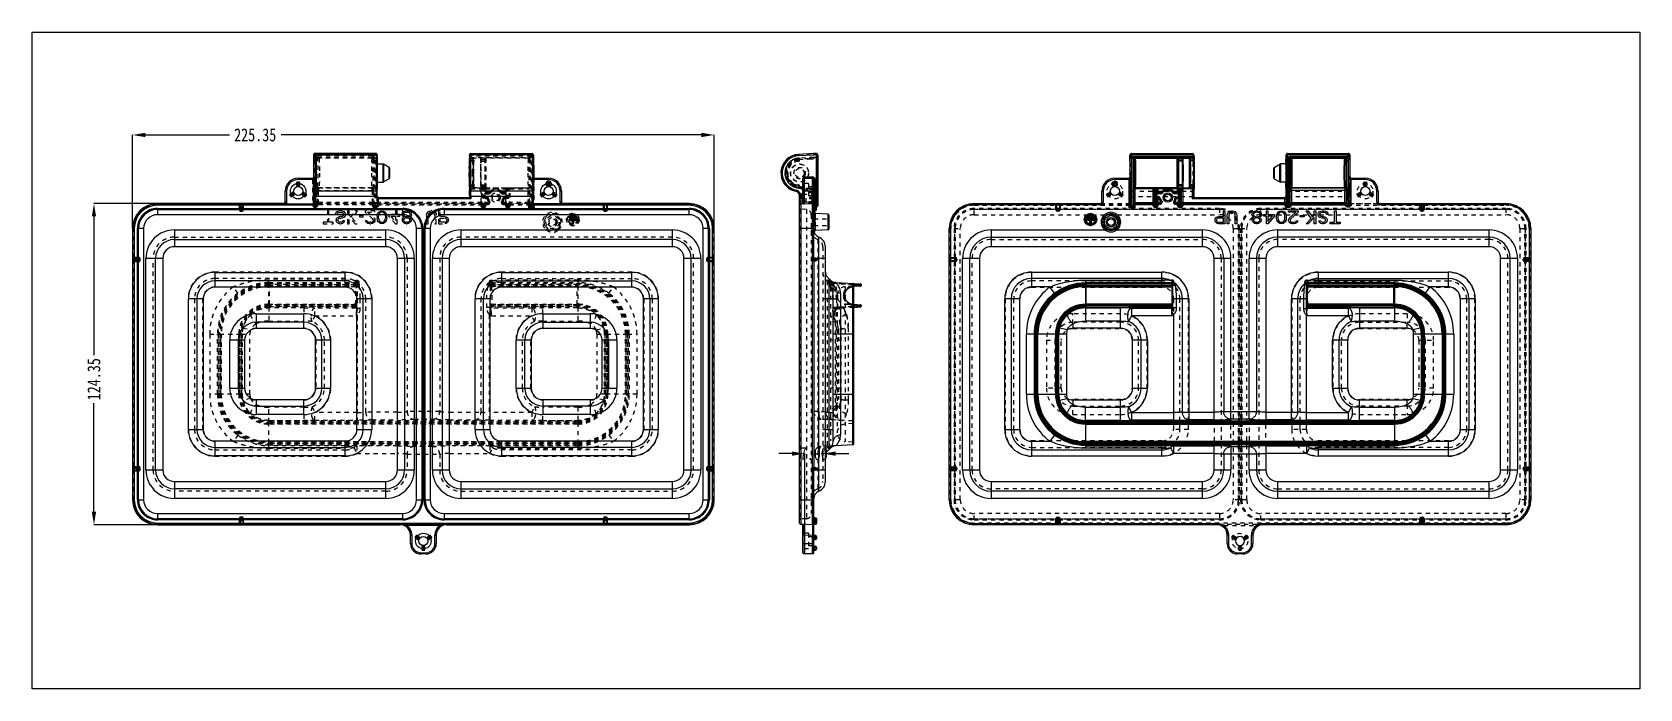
# Model space of a CAD drawing. Header units: millimetres. Extents: x 564 to 2602, y -1989 to 1042.
# Drawn here: x 634 to 1257, y -61 to 193 of the extents above; entities that cross this region are included whole.
import ezdxf

# ---------------------------------------------------------------- set-up
doc = ezdxf.new("R2010")
doc.units = ezdxf.units.MM
doc.header["$LTSCALE"] = 16.335
doc.header["$PDMODE"] = 3
doc.header["$PDSIZE"] = 0.3125
doc.linetypes.add('HIDDEN', pattern=[0.2, 0.1, -0.1])
doc.layers.get('0').update_dxf_attribs({"linetype": 'CONTINUOUS'})
doc.layers.get('Defpoints').update_dxf_attribs({"linetype": 'CONTINUOUS'})
doc.layers.add('DEFAULT_2', color=8, linetype='HIDDEN')
doc.styles.get("Standard").update_dxf_attribs({"font": 'txt', "width": 0.8})
doc.dimstyles.get("Standard").update_dxf_attribs({"dimtxt": 0.15625, "dimasz": 0.1875, "dimexe": 0.125, "dimexo": 0.0625, "dimtad": 0, "dimtih": 1, "dimtoh": 1, "dimdsep": 46, "dimtxsty": 'Standard', "dimcen": 0.09, "dimadec": 0, "dimazin": 0, "dimtp": 0.01, "dimtm": 0.01, "dimtfac": 1, "dimtofl": 0, "dimtmove": 0, "dimatfit": 3, "dimfxl": 0, "dimtolj": 1, "dimarcsym": 0})

msp = doc.modelspace()

# ---------------------------------------------------------------- blocks, each defined once
blk = doc.blocks.new('*D2')
at = {"color": 6, "lineweight": -2}
for p, q in [((673.08, 117.25), (673.08, 153.49)), ((678.08, 153.49), (710.61, 153.49)), ((893.43, 153.49), (730.61, 153.49)), ((898.43, 117.25), (898.43, 153.49))]:
    blk.add_line(p, q, dxfattribs=at)
at = {"color": 6}
for points in [[(678.08, 154.33), (678.08, 152.66), (673.08, 153.49)], [(893.43, 154.33), (893.43, 152.66), (898.43, 153.49)]]:
    blk.add_solid(points, dxfattribs=at)
at = {"layer": 'Defpoints', "color": 0}
for p in [(673.08, 153.49), (673.08, 117.25), (898.43, 117.25)]:
    blk.add_point(p, dxfattribs=at)
at = {"color": 4, "insert": (720.61, 153.49), "char_height": 5, "attachment_point": 5}
blk.add_mtext('\\A1;225.35', dxfattribs=at)
blk = doc.blocks.new('*D3')
at = {"color": 6, "lineweight": -2}
for p, q in [((682.75, 126.92), (658.14, 126.92)), ((658.14, 121.92), (658.14, 68.25)), ((658.14, 7.57), (658.14, 49.58)), ((682.75, 2.57), (658.14, 2.57))]:
    blk.add_line(p, q, dxfattribs=at)
at = {"color": 6}
for points in [[(657.31, 121.92), (658.97, 121.92), (658.14, 126.92)], [(657.31, 7.57), (658.97, 7.57), (658.14, 2.57)]]:
    blk.add_solid(points, dxfattribs=at)
at = {"layer": 'Defpoints', "color": 0}
for p in [(682.75, 126.92), (658.14, 2.57), (682.75, 2.57)]:
    blk.add_point(p, dxfattribs=at)
at = {"color": 4, "insert": (658.14, 58.91), "char_height": 5, "attachment_point": 5, "rotation": 90}
blk.add_mtext('\\A1;124.35', dxfattribs=at)
blk = doc.blocks.new('*D6')
at = {"color": 6, "lineweight": -2}
for p, q in [((928.51, 30.09), (923.51, 30.09)), ((933.51, 1.27), (933.51, 30.09)), ((940.51, 27.32), (940.51, 30.09)), ((945.51, 30.09), (950.51, 30.09))]:
    blk.add_line(p, q, dxfattribs=at)
at = {"color": 6}
for points in [[(928.51, 30.93), (928.51, 29.26), (933.51, 30.09)], [(945.51, 30.93), (945.51, 29.26), (940.51, 30.09)]]:
    blk.add_solid(points, dxfattribs=at)
at = {"layer": 'Defpoints', "color": 0}
for p in [(940.51, 30.09), (940.51, 27.32), (933.51, 1.27)]:
    blk.add_point(p, dxfattribs=at)
at = {"color": 4, "insert": (937.01, 30.09), "char_height": 5, "attachment_point": 5}
blk.add_mtext('\\A1;7.00', dxfattribs=at)

# ---------------------------------------------------------------- dimensions: what is measured, and where the dimension line sits
for base, p1, p2, picture, middle in [((673.079, 153.494), (898.427, 117.248), (673.079, 117.248), '*D2', (720.615, 153.494)), ((940.506, 30.093), (933.506, 1.267), (940.506, 27.318), '*D6', (937.006, 30.093))]:
    dim = msp.add_linear_dim(base=base, p1=p1, p2=p2, dimstyle='Standard', override={"dimtxt": 5, "dimasz": 5, "dimexe": 0, "dimexo": 0, "dimgap": 0, "dimtih": 0, "dimtoh": 0, "dimzin": 0, "dimcen": 0, "dimclrd": 6, "dimclre": 6, "dimclrt": 4, "dimadec": 2, "dimtp": 0, "dimtm": 0, "dimtzin": 0})
    dim.commit()
    dim.dimension.update_dxf_attribs({"geometry": picture, "text_midpoint": middle, "dimtype": 160})
dim = msp.add_linear_dim(base=(658.141, 2.574), p1=(682.753, 126.922), p2=(682.753, 2.574), angle=90, dimstyle='Standard', override={"dimtxt": 5, "dimasz": 5, "dimexe": 0, "dimexo": 0, "dimgap": 0, "dimtih": 0, "dimtoh": 0, "dimzin": 0, "dimcen": 0, "dimclrd": 6, "dimclre": 6, "dimclrt": 4, "dimadec": 2, "dimtp": 0, "dimtm": 0, "dimtzin": 0})
dim.commit()
dim.dimension.update_dxf_attribs({"geometry": '*D3', "text_midpoint": (658.141, 58.914), "dimtype": 160})

# ---------------------------------------------------------------- linework, layer by layer
at = {"color": 7, "linetype": 'Continuous'}
for p, q in [((743.202, 145.796), (743.202, 136.996)), ((743.251, 145.796), (743.202, 145.796)), ((743.255, 145.794), (743.561, 145.489)), ((767.379, 146.293), (743.701, 146.296)), ((744.06, 145.988), (743.755, 146.293)), ((744.06, 145.988), (767.481, 145.988)), ((767.379, 146.293), (767.481, 145.988)), ((767.759, 146.02), (767.86, 145.715)), ((803.65, 145.647), (803.777, 146.029)), ((804.022, 146.296), (827.779, 146.293)), ((804.124, 145.988), (804.226, 146.293)), ((804.124, 145.988), (827.881, 145.988)), ((827.779, 146.293), (827.881, 145.988)), ((828.355, 145.647), (828.254, 145.952)), ((936.953, 146.293), (931.126, 145.988)), ((931.162, 145.489), (936.988, 145.794)), ((938.006, 146.296), (937.058, 146.296)), ((938.506, 145.796), (937.067, 145.796)), ((938.006, 124.548), (938.014, 145.796)), ((938.506, 145.796), (938.506, 125.989)), ((1059.404, 143.247), (1059.405, 143.294)), ((1059.486, 145.489), (1059.587, 145.794)), ((1059.511, 145.647), (1059.486, 145.489)), ((1059.511, 145.647), (1059.613, 145.952)), ((1059.587, 145.794), (1059.613, 145.952)), ((1059.605, 126.279), (1059.605, 145.796)), ((1084.114, 145.796), (1059.605, 145.796)), ((1060.105, 146.296), (1060.105, 125.779)), ((1060.105, 146.296), (1083.845, 146.296)), ((1060.331, 125.779), (1060.331, 145.294)), ((1060.331, 145.294), (1084.114, 145.294)), ((1060.831, 144.294), (1060.831, 126.279)), ((1060.933, 144.294), (1060.831, 144.294)), ((1060.933, 144.294), (1061.068, 144.091)), ((1061.468, 144.49), (1061.273, 144.784)), ((1084.123, 144.794), (1061.331, 144.794)), ((1061.468, 144.49), (1077.814, 144.49)), ((1077.814, 133), (1077.814, 144.49)), ((1078.114, 133.301), (1078.114, 144.195)), ((1078.314, 144.195), (1078.114, 144.195)), ((1078.114, 143.823), (1079.735, 143.823)), ((1078.205, 144.506), (1082.436, 144.506)), ((1078.314, 144.195), (1078.314, 133.301)), ((1079.743, 143.326), (1078.314, 143.326)), ((1079.735, 144.298), (1079.735, 143.823)), ((1082.436, 144.506), (1082.741, 144.506)), ((1082.489, 143.574), (1082.488, 143.604)), ((1082.634, 144.337), (1082.641, 144.285)), ((1082.941, 144.285), (1082.641, 144.285)), ((1082.641, 143.823), (1082.641, 144.283)), ((1082.65, 143.567), (1082.649, 143.572)), ((1082.65, 143.823), (1084.24, 143.823)), ((1082.65, 143.567), (1082.65, 143.567)), ((1082.661, 143.427), (1082.668, 143.294)), ((1082.668, 143.294), (1082.674, 143.118)), ((1082.741, 144.506), (1082.892, 144.506)), ((1083.991, 144.506), (1082.892, 144.506)), ((1082.941, 144.285), (1082.941, 143.823)), ((1083.994, 143.326), (1082.944, 143.326)), ((1083.99, 143.823), (1083.99, 144.506)), ((1084.114, 145.873), (1084.242, 145.489)), ((1084.114, 145.796), (1084.114, 145.294)), ((1084.216, 145.647), (1084.138, 145.881)), ((1084.24, 144.493), (1084.14, 144.794)), ((1084.242, 145.489), (1084.216, 145.647)), ((1084.24, 144.493), (1084.24, 143.823)), ((1084.323, 143.292), (1084.324, 143.248)), ((1120.006, 145.715), (1119.985, 145.588)), ((1119.986, 145.588), (1120.087, 145.894)), ((1120.108, 146.02), (1120.006, 145.715)), ((1120.087, 145.894), (1120.108, 146.02)), ((1120.096, 125.961), (1120.105, 145.896)), ((1120.105, 145.896), (1120.605, 145.796)), ((1120.505, 146.296), (1144.166, 146.296)), ((1120.605, 125.789), (1120.605, 145.796)), ((1144.665, 145.796), (1120.605, 145.796)), ((1120.831, 125.789), (1120.831, 144.294)), ((1121.331, 144.294), (1120.831, 144.294)), ((1121.331, 144.294), (1121.331, 125.979)), ((1121.366, 144.294), (1121.568, 143.991)), ((1121.832, 144.794), (1121.832, 145.294)), ((1121.832, 145.294), (1143.967, 145.294)), ((1142.966, 144.794), (1121.832, 144.794)), ((1122.068, 144.49), (1121.87, 144.787)), ((1122.068, 144.49), (1142.61, 144.49)), ((1142.908, 144.787), (1142.61, 144.49)), ((1143.11, 143.991), (1143.413, 144.294)), ((1143.465, 144.294), (1143.413, 144.294)), ((1143.468, 144.295), (1143.967, 145.294)), ((1143.468, 126.279), (1143.468, 144.295)), ((1143.967, 145.294), (1143.967, 125.779)), ((1144.166, 125.779), (1144.166, 146.296)), ((1144.665, 145.796), (1144.665, 126.279)), ((743.28, 137.248), (743.449, 137.248)), ((743.449, 126.79), (743.449, 137.248)), ((767.977, 142.248), (770.119, 142.248)), ((770.119, 135.248), (770.119, 142.248)), ((770.369, 142.181), (770.369, 135.315)), ((772.503, 140.949), (770.369, 142.181)), ((772.503, 136.547), (772.503, 140.949)), ((772.753, 136.98), (772.753, 140.516)), ((933.214, 137.248), (936.514, 137.248)), ((1059.374, 138.324), (1059.374, 138.659)), ((1059.376, 140.009), (1059.377, 140.282)), ((1059.377, 137.238), (1059.379, 136.853)), ((1059.378, 136.894), (1059.377, 137.236)), ((1059.386, 141.77), (1059.388, 141.899)), ((1059.521, 137.248), (1059.579, 137.248)), ((1082.674, 143.118), (1082.681, 142.898)), ((1082.681, 142.898), (1082.688, 142.635)), ((1082.688, 142.635), (1082.7, 141.971)), ((1082.7, 141.971), (1082.711, 141.128)), ((1082.718, 137.293), (1082.709, 136.158)), ((1082.711, 141.128), (1082.718, 140.131)), ((1082.718, 140.131), (1082.721, 138.452)), ((1082.721, 138.452), (1082.718, 137.293)), ((1084.34, 141.896), (1084.341, 141.772)), ((1084.351, 140.279), (1084.352, 140.012)), ((1084.354, 138.654), (1084.353, 138.326)), ((1115.114, 140.515), (1115.114, 136.98)), ((1115.364, 140.949), (1117.498, 142.181)), ((1115.364, 140.949), (1115.364, 136.547)), ((1117.498, 135.315), (1117.498, 142.181)), ((1117.748, 142.248), (1117.748, 135.248)), ((1119.992, 142.248), (1117.748, 142.248)), ((732.253, 127.307), (732.253, 131.748)), ((732.753, 131.748), (732.253, 131.748)), ((732.753, 131.748), (732.753, 127.307)), ((737.253, 136.748), (737.253, 136.248)), ((737.253, 136.748), (742.951, 136.748)), ((742.951, 136.248), (737.253, 136.248)), ((742.951, 136.248), (742.951, 136.748)), ((767.501, 131.669), (744.118, 131.669)), ((767.899, 132.024), (767.899, 132.028)), ((767.977, 135.248), (770.119, 135.248)), ((772.503, 136.547), (770.369, 135.315)), ((803.548, 133.906), (803.55, 133.788)), ((803.607, 132.118), (803.607, 132.118)), ((803.62, 131.766), (803.626, 131.526)), ((803.626, 131.526), (803.63, 131.232)), ((803.63, 131.232), (803.636, 130.7)), ((827.9, 131.669), (804.105, 131.669)), ((828.368, 130.395), (828.371, 130.923)), ((828.371, 130.923), (828.377, 131.37)), ((828.398, 132.107), (828.399, 132.119)), ((828.399, 132.118), (828.399, 132.118)), ((828.845, 136.748), (828.845, 136.248)), ((828.845, 136.748), (834.253, 136.748)), ((834.253, 136.248), (828.845, 136.248)), ((834.253, 136.248), (834.253, 136.748)), ((838.753, 127.307), (838.753, 131.748)), ((839.253, 131.748), (838.753, 131.748)), ((839.253, 131.748), (839.253, 127.307)), ((932.706, 126.79), (932.706, 136.248)), ((937.006, 131.748), (932.706, 131.748)), ((933.206, 136.748), (933.206, 127.307)), ((933.206, 136.748), (936.506, 136.748)), ((936.506, 127.422), (936.506, 136.748)), ((937.399, 136.255), (937.006, 136.255)), ((937.006, 126.748), (937.006, 136.248)), ((937.506, 134.748), (937.006, 134.748)), ((937.006, 134.248), (937.506, 134.248)), ((937.506, 131.158), (937.006, 131.158)), ((937.506, 131.117), (937.006, 131.117)), ((937.306, 135.248), (937.706, 135.248)), ((937.306, 133.748), (937.706, 133.748)), ((937.399, 136.255), (937.399, 135.248)), ((937.399, 133.748), (937.399, 131.158)), ((937.506, 133.748), (937.506, 135.248)), ((937.647, 135.1), (937.506, 134.748)), ((938.006, 134.048), (937.506, 134.248)), ((937.506, 130.258), (937.506, 131.158)), ((937.706, 135.248), (937.647, 135.1)), ((1048.614, 127.422), (1048.614, 131.748)), ((1049.114, 131.748), (1048.614, 131.748)), ((1049.114, 131.748), (1049.114, 127.422)), ((1050.533, 130.084), (1051.832, 130.834)), ((1050.543, 130.667), (1051.322, 131.117)), ((1051.322, 131.117), (1051.922, 130.078)), ((1051.732, 131.008), (1052.032, 130.488)), ((1052.514, 134.248), (1052.514, 134.748)), ((1053.014, 134.748), (1052.514, 134.748)), ((1052.514, 134.248), (1053.014, 134.248)), ((1053.014, 134.248), (1053.014, 134.748)), ((1053.494, 135.548), (1053.494, 135.248)), ((1053.494, 135.548), (1053.914, 135.548)), ((1053.494, 133.494), (1053.494, 133.715)), ((1053.514, 133.748), (1053.514, 135.248)), ((1053.514, 135.248), (1053.914, 135.248)), ((1054.514, 134.948), (1053.514, 134.948)), ((1053.514, 134.048), (1054.514, 134.048)), ((1053.514, 133.748), (1053.914, 133.748)), ((1053.614, 136.748), (1053.614, 136.248)), ((1053.614, 136.748), (1059.079, 136.748)), ((1059.079, 136.248), (1053.614, 136.248)), ((1053.714, 133.748), (1053.714, 135.248)), ((1053.914, 135.248), (1053.914, 135.548)), ((1053.914, 133.472), (1053.914, 133.748)), ((1054.214, 134.948), (1054.214, 134.048)), ((1054.514, 134.948), (1054.514, 134.048)), ((1055.196, 130.488), (1055.496, 131.008)), ((1055.306, 130.078), (1055.906, 131.117)), ((1055.396, 130.834), (1056.698, 130.082)), ((1055.906, 131.117), (1056.689, 130.665)), ((1059.079, 136.248), (1059.079, 136.748)), ((1059.195, 125.261), (1059.195, 136.255)), ((1059.594, 136.255), (1059.195, 136.255)), ((1059.594, 136.255), (1059.594, 126.254)), ((1061.068, 133.405), (1060.999, 133.302)), ((1060.999, 127.307), (1060.999, 133.302)), ((1061.468, 133.006), (1061.426, 132.942)), ((1077.814, 133.006), (1061.468, 133.006)), ((1061.499, 127.112), (1061.499, 132.942)), ((1061.499, 132.942), (1068.546, 132.942)), ((1068.546, 132.642), (1061.499, 132.642)), ((1068.514, 127.106), (1068.514, 132.448)), ((1068.814, 132.448), (1068.514, 132.448)), ((1068.546, 132.642), (1068.546, 132.942)), ((1068.814, 126.048), (1068.814, 132.448)), ((1069.114, 132.758), (1069.114, 132.933)), ((1069.114, 132.933), (1069.714, 132.933)), ((1069.714, 132.841), (1069.114, 132.841)), ((1069.114, 132.748), (1069.114, 125.448)), ((1069.114, 132.748), (1069.714, 132.748)), ((1069.714, 132.788), (1069.714, 132.933)), ((1069.714, 125.448), (1069.714, 132.748)), ((1069.888, 132.936), (1069.855, 132.935)), ((1069.965, 132.781), (1069.894, 132.687)), ((1070.014, 126.048), (1070.014, 132.448)), ((1070.014, 131.558), (1070.314, 131.558)), ((1070.281, 132.642), (1070.281, 132.942)), ((1070.281, 132.942), (1077.946, 132.942)), ((1077.946, 132.642), (1070.281, 132.642)), ((1070.314, 132.445), (1070.314, 131.558)), ((1070.514, 131.358), (1070.514, 130.758)), ((1070.514, 131.358), (1071.484, 131.358)), ((1070.514, 131.058), (1071.484, 131.058)), ((1071.484, 130.758), (1071.484, 131.358)), ((1071.635, 131.426), (1072.085, 131.03)), ((1076.142, 131.03), (1076.593, 131.426)), ((1076.743, 131.358), (1076.743, 130.758)), ((1076.743, 131.358), (1077.714, 131.358)), ((1076.743, 131.058), (1077.714, 131.058)), ((1077.714, 130.758), (1077.714, 131.358)), ((1077.914, 131.558), (1077.914, 132.448)), ((1077.914, 131.558), (1078.214, 131.558)), ((1077.946, 132.642), (1077.946, 132.942)), ((1079.735, 133.672), (1078.114, 133.672)), ((1078.314, 133.301), (1078.114, 133.301)), ((1078.205, 132.99), (1083.936, 132.99)), ((1078.214, 126.048), (1078.214, 132.448)), ((1079.743, 134.17), (1078.314, 134.17)), ((1078.514, 132.933), (1078.514, 125.448)), ((1078.514, 132.933), (1079.139, 132.933)), ((1079.139, 132.841), (1078.514, 132.841)), ((1078.514, 132.748), (1079.114, 132.748)), ((1079.114, 125.748), (1079.114, 132.748)), ((1079.139, 132.841), (1079.139, 132.933)), ((1079.414, 126.048), (1079.414, 132.448)), ((1079.914, 132.448), (1079.414, 132.448)), ((1079.735, 133.198), (1079.735, 133.672)), ((1079.795, 132.642), (1079.795, 132.942)), ((1079.795, 132.942), (1083.724, 132.942)), ((1083.724, 132.642), (1079.795, 132.642)), ((1079.914, 132.448), (1079.914, 126.048)), ((1082.488, 133.891), (1082.489, 133.932)), ((1082.641, 133.211), (1082.634, 133.159)), ((1082.641, 133.211), (1082.641, 133.672)), ((1082.641, 133.672), (1084.24, 133.672)), ((1082.641, 133.211), (1082.941, 133.211)), ((1082.651, 133.936), (1082.649, 133.924)), ((1082.673, 134.328), (1082.661, 134.069)), ((1082.683, 134.679), (1082.673, 134.328)), ((1082.941, 133.672), (1082.941, 133.211)), ((1083.994, 134.17), (1082.944, 134.17)), ((1083.724, 128.748), (1083.724, 132.942)), ((1083.936, 132.99), (1083.924, 132.952)), ((1083.99, 132.985), (1083.99, 133.672)), ((1084.224, 132.653), (1084.24, 132.703)), ((1084.224, 129.248), (1084.224, 132.653)), ((1084.24, 133.672), (1084.24, 132.703)), ((1084.259, 132.107), (1084.26, 132.119)), ((1084.26, 132.118), (1084.261, 132.158)), ((1084.316, 133.788), (1084.313, 133.654)), ((1084.318, 133.904), (1084.315, 133.77)), ((1084.318, 133.906), (1084.316, 133.788)), ((1084.322, 134.134), (1084.318, 133.906)), ((1115.364, 136.547), (1117.498, 135.315)), ((1119.992, 135.248), (1117.748, 135.248)), ((1119.891, 135.061), (1119.889, 135.235)), ((1119.967, 132.028), (1119.966, 132.06)), ((1119.977, 131.796), (1119.985, 131.488)), ((1119.979, 131.756), (1119.978, 131.789)), ((1121.499, 127.307), (1121.499, 131.978)), ((1143.213, 131.978), (1121.499, 131.978)), ((1121.568, 133.505), (1121.549, 133.476)), ((1121.999, 131.978), (1121.999, 126.922)), ((1122.068, 133.006), (1122.049, 132.977)), ((1122.049, 132.977), (1142.639, 132.977)), ((1142.61, 133.006), (1122.068, 133.006)), ((1142.61, 133.006), (1142.639, 132.977)), ((1142.714, 127.112), (1142.714, 131.978)), ((1143.11, 133.505), (1143.139, 133.476)), ((1143.213, 131.978), (1143.213, 127.307)), ((1144.665, 136.249), (1145.035, 136.249)), ((1145.035, 136.249), (1145.035, 126.226)), ((1145.088, 136.748), (1145.088, 136.248)), ((1145.088, 136.748), (1150.614, 136.748)), ((1150.614, 136.248), (1145.088, 136.248)), ((1147.529, 130.082), (1148.832, 130.834)), ((1147.539, 130.665), (1148.322, 131.117)), ((1148.322, 131.117), (1148.922, 130.078)), ((1148.732, 131.008), (1149.032, 130.488)), ((1150.014, 134.048), (1150.014, 134.948)), ((1151.214, 134.948), (1150.014, 134.948)), ((1150.014, 134.048), (1151.214, 134.048)), ((1150.314, 135.248), (1150.914, 135.248)), ((1150.314, 133.748), (1150.914, 133.748)), ((1150.514, 135.248), (1150.514, 133.748)), ((1150.614, 136.248), (1150.614, 136.748)), ((1150.714, 133.748), (1150.714, 135.248)), ((1151.214, 134.948), (1151.214, 134.048)), ((1152.196, 130.488), (1152.496, 131.008)), ((1152.306, 130.078), (1152.906, 131.117)), ((1152.396, 130.834), (1153.695, 130.084)), ((1152.906, 131.117), (1153.685, 130.667)), ((1155.114, 127.422), (1155.114, 131.748)), ((1155.614, 131.748), (1155.114, 131.748)), ((1155.614, 131.748), (1155.614, 127.422)), ((682.753, 126.922), (682.753, 126.265)), ((731.753, 126.922), (682.753, 126.922)), ((682.753, 126.765), (743.515, 126.765)), ((744.015, 126.265), (682.753, 126.265)), ((682.753, 125.033), (682.753, 122.614)), ((682.753, 125.033), (777.753, 125.033)), ((777.753, 124.733), (682.753, 124.733)), ((682.753, 124.611), (777.753, 124.611)), ((731.753, 126.807), (731.753, 126.922)), ((732.253, 127.307), (732.753, 127.307)), ((732.608, 126.79), (743.449, 126.79)), ((743.449, 126.809), (743.515, 126.765)), ((743.516, 126.765), (743.516, 129.717)), ((767.468, 129.717), (743.516, 129.717)), ((744.015, 129.717), (744.015, 126.265)), ((767.87, 129.702), (767.868, 129.744)), ((767.946, 129.477), (767.899, 129.571)), ((768.02, 129.387), (767.946, 129.477)), ((768.12, 129.313), (768.02, 129.387)), ((768.242, 129.264), (768.12, 129.313)), ((768.366, 129.248), (768.242, 129.264)), ((768.364, 129.248), (803.641, 129.248)), ((804.139, 128.748), (768.383, 128.748)), ((777.753, 122.614), (777.753, 125.033)), ((793.753, 125.033), (793.753, 122.614)), ((793.753, 125.033), (888.753, 125.033)), ((888.753, 124.733), (793.753, 124.733)), ((793.753, 124.611), (888.753, 124.611)), ((803.636, 130.7), (803.639, 130.085)), ((803.639, 130.085), (803.639, 129.248)), ((828.366, 129.717), (803.639, 129.717)), ((804.139, 129.717), (804.139, 128.748)), ((827.866, 126.265), (827.866, 129.717)), ((888.753, 126.265), (827.866, 126.265)), ((828.366, 126.766), (828.368, 130.395)), ((888.753, 126.765), (828.366, 126.765)), ((838.753, 127.307), (839.253, 127.307)), ((839.755, 126.922), (839.755, 126.807)), ((888.753, 126.922), (839.755, 126.922)), ((888.753, 126.265), (888.753, 126.922)), ((888.753, 122.614), (888.753, 125.033)), ((931.506, 3.231), (931.506, 129.717)), ((932.014, 129.717), (931.506, 129.717)), ((931.988, 126.765), (936.489, 126.922)), ((931.988, 126.765), (931.988, 2.731)), ((932.014, 129.717), (932.001, 126.766)), ((932.706, 127.307), (933.206, 127.307)), ((933.188, 126.807), (933.206, 127.307)), ((936.471, 127.422), (933.206, 127.307)), ((936.488, 126.922), (936.471, 127.422)), ((936.488, 2.574), (936.488, 126.922)), ((936.506, 127.422), (937.006, 127.422)), ((937.004, 126.748), (937.705, 126.748)), ((937.006, 130.667), (937.506, 130.667)), ((937.506, 130.258), (937.006, 130.258)), ((937.006, 129.738), (937.506, 129.738)), ((937.006, 129.588), (937.506, 129.588)), ((937.006, 106.048), (937.006, 126.422)), ((937.306, 126.448), (937.306, 124.248)), ((938.006, 126.448), (937.306, 126.448)), ((937.399, 129.586), (937.399, 126.748)), ((937.506, 129.588), (937.506, 129.738)), ((937.506, 124.248), (937.506, 126.748)), ((937.706, 129.911), (937.706, 130.084)), ((938.206, 125.748), (938.006, 125.748)), ((938.014, 126.279), (938.506, 126.279)), ((938.206, 125.748), (938.206, 125.834)), ((938.465, 126.048), (938.506, 126.048)), ((999.114, 126.922), (999.114, 126.422)), ((999.114, 126.922), (1048.111, 126.922)), ((1030.814, 126.422), (999.114, 126.422)), ((1030.814, 124.547), (1030.814, 126.422)), ((1031.114, 124.548), (1031.114, 126.448)), ((1032.114, 126.448), (1031.114, 126.448)), ((1031.414, 126.748), (1031.414, 126.813)), ((1031.414, 126.813), (1031.814, 126.813)), ((1031.814, 126.748), (1031.414, 126.748)), ((1031.814, 126.748), (1031.814, 126.813)), ((1032.114, 126.448), (1032.114, 124.548)), ((1032.414, 126.422), (1032.414, 124.547)), ((1048.114, 126.422), (1032.414, 126.422)), ((1048.614, 127.422), (1049.114, 127.422)), ((1050.433, 130.258), (1050.733, 129.738)), ((1050.543, 130.667), (1051.143, 129.628)), ((1050.633, 129.911), (1051.932, 130.661)), ((1051.922, 130.078), (1051.143, 129.628)), ((1055.296, 130.661), (1056.598, 129.909)), ((1056.089, 129.626), (1055.306, 130.078)), ((1056.089, 129.626), (1056.689, 130.665)), ((1056.498, 129.736), (1056.798, 130.256)), ((1061.349, 125.261), (1059.195, 125.261)), ((1059.596, 126.26), (1059.605, 126.279)), ((1059.605, 126.279), (1060.831, 126.279)), ((1060.096, 125.76), (1060.105, 125.779)), ((1060.096, 125.76), (1060.35, 125.76)), ((1060.331, 125.779), (1060.105, 125.779)), ((1060.331, 125.779), (1060.35, 125.76)), ((1068.814, 126.422), (1060.849, 126.422)), ((1060.849, 126.26), (1060.877, 126.205)), ((1060.877, 126.205), (1061.349, 125.261)), ((1060.999, 127.307), (1060.885, 127.422)), ((1060.999, 127.307), (1068.804, 127.307)), ((1061.349, 126.422), (1061.349, 125.261)), ((1061.385, 126.922), (1068.514, 126.922)), ((1068.514, 126.048), (1068.514, 126.922)), ((1070.014, 129.748), (1068.814, 129.748)), ((1068.814, 126.048), (1070.314, 126.048)), ((1069.714, 125.748), (1069.114, 125.748)), ((1069.714, 125.448), (1069.114, 125.448)), ((1070.314, 128.748), (1070.014, 128.748)), ((1070.314, 128.748), (1070.314, 127.307)), ((1070.314, 127.307), (1071.405, 127.307)), ((1070.314, 126.655), (1070.389, 126.945)), ((1070.314, 126.655), (1070.314, 126.048)), ((1071.484, 130.758), (1070.514, 130.758)), ((1070.514, 129.448), (1070.514, 128.948)), ((1070.514, 129.448), (1070.65, 129.448)), ((1070.65, 129.248), (1070.514, 129.248)), ((1070.65, 128.948), (1070.514, 128.948)), ((1070.514, 126.929), (1070.514, 126.629)), ((1070.514, 126.929), (1071.124, 126.929)), ((1071.124, 126.629), (1070.514, 126.629)), ((1070.65, 128.948), (1070.65, 129.448)), ((1071.343, 128.848), (1070.848, 128.776)), ((1071.124, 126.629), (1071.124, 126.929)), ((1071.372, 127.412), (1071.586, 127.555)), ((1071.593, 127.314), (1071.405, 127.307)), ((1076.822, 127.307), (1076.635, 127.314)), ((1076.641, 127.556), (1076.856, 127.412)), ((1077.714, 130.758), (1076.743, 130.758)), ((1078.214, 127.299), (1076.822, 127.307)), ((1077.38, 128.776), (1076.885, 128.848)), ((1077.104, 126.929), (1077.104, 126.629)), ((1077.104, 126.929), (1077.714, 126.929)), ((1077.714, 126.629), (1077.104, 126.629)), ((1077.578, 129.448), (1077.578, 128.948)), ((1077.578, 129.448), (1078.214, 129.448)), ((1078.214, 129.248), (1077.578, 129.248)), ((1078.214, 128.948), (1077.578, 128.948)), ((1077.714, 126.629), (1077.714, 126.929)), ((1077.914, 126.655), (1077.839, 126.945)), ((1077.914, 126.048), (1077.914, 126.655)), ((1077.914, 126.048), (1079.914, 126.048)), ((1079.414, 129.748), (1078.214, 129.748)), ((1079.114, 125.748), (1078.514, 125.748)), ((1079.139, 125.448), (1078.514, 125.448)), ((1079.139, 125.448), (1079.139, 125.748)), ((1120.096, 126.422), (1079.414, 126.422)), ((1079.437, 127.307), (1120.021, 127.307)), ((1079.914, 126.922), (1119.578, 126.922)), ((1120.021, 128.748), (1083.724, 128.748)), ((1084.226, 129.248), (1119.502, 129.248)), ((1119.601, 129.258), (1119.5, 129.248)), ((1119.521, 127.112), (1119.521, 128.748)), ((1119.596, 125.937), (1119.596, 126.422)), ((1119.719, 129.298), (1119.601, 129.258)), ((1119.82, 129.363), (1119.719, 129.298)), ((1119.9, 129.448), (1119.82, 129.363)), ((1119.956, 129.542), (1119.9, 129.448)), ((1119.985, 129.629), (1119.956, 129.542)), ((1119.991, 129.654), (1119.985, 129.629)), ((1119.999, 129.744), (1119.99, 129.652)), ((1119.997, 130.437), (1119.995, 130.652)), ((1119.996, 130.529), (1119.999, 129.744)), ((1119.999, 129.744), (1119.999, 129.744)), ((1120, 129.748), (1120.004, 129.748)), ((1120.021, 128.748), (1120.021, 127.307)), ((1120.078, 127.422), (1120.021, 127.307)), ((1120.105, 125.979), (1120.096, 125.961)), ((1120.262, 125.454), (1120.262, 125.754)), ((1120.262, 125.754), (1121.184, 125.754)), ((1121.184, 125.454), (1120.262, 125.454)), ((1120.305, 125.779), (1120.296, 125.761)), ((1120.605, 125.989), (1120.831, 125.989)), ((1120.831, 125.789), (1120.605, 125.789)), ((1121.149, 125.76), (1121.131, 125.779)), ((1121.184, 125.454), (1121.184, 125.754)), ((1121.349, 125.96), (1121.331, 125.979)), ((1121.349, 125.96), (1121.349, 126.422)), ((1121.349, 126.422), (1143.439, 126.422)), ((1121.499, 127.307), (1121.385, 127.422)), ((1121.499, 127.307), (1143.213, 127.307)), ((1121.848, 126.422), (1121.848, 125.937)), ((1121.885, 126.922), (1142.885, 126.922)), ((1142.939, 126.226), (1142.939, 126.422)), ((1143.384, 127.422), (1143.213, 127.307)), ((1143.439, 126.422), (1143.439, 126.26)), ((1143.468, 126.279), (1143.439, 126.26)), ((1143.468, 126.279), (1144.665, 126.279)), ((1143.885, 125.55), (1143.885, 125.75)), ((1143.885, 125.75), (1144.164, 125.75)), ((1144.164, 125.55), (1143.885, 125.55)), ((1144.166, 125.779), (1143.967, 125.779)), ((1144.164, 125.55), (1144.164, 125.75)), ((1144.443, 125.863), (1144.414, 125.843)), ((1147.429, 130.256), (1147.729, 129.736)), ((1147.539, 130.665), (1148.139, 129.626)), ((1147.629, 129.909), (1148.932, 130.661)), ((1148.922, 130.078), (1148.139, 129.626)), ((1152.296, 130.661), (1153.595, 129.911)), ((1153.085, 129.628), (1152.306, 130.078)), ((1153.085, 129.628), (1153.685, 130.667)), ((1153.495, 129.738), (1153.795, 130.258)), ((1155.114, 127.422), (1155.614, 127.422)), ((1156.114, 126.922), (1205.114, 126.922)), ((1171.814, 126.422), (1156.114, 126.422)), ((1171.814, 124.547), (1171.814, 126.422)), ((1173.114, 126.448), (1172.114, 126.448)), ((1172.114, 124.548), (1172.114, 126.448)), ((1172.814, 126.813), (1172.414, 126.813)), ((1172.414, 126.813), (1172.414, 123.948)), ((1172.414, 126.748), (1172.814, 126.748)), ((1172.814, 126.813), (1172.814, 123.948)), ((1173.114, 126.448), (1173.114, 124.548)), ((1205.114, 126.422), (1173.414, 126.422)), ((1173.414, 126.422), (1173.414, 124.547)), ((1205.114, 126.422), (1205.114, 126.922)), ((777.753, 122.614), (682.753, 122.614)), ((888.753, 122.614), (793.753, 122.614)), ((937.006, 124.548), (938.006, 124.548)), ((937.506, 124.132), (937.08, 124.132)), ((937.206, 123.008), (937.206, 118.508)), ((937.206, 123.008), (937.406, 123.008)), ((937.206, 118.508), (937.406, 118.508)), ((937.706, 124.248), (937.306, 124.248)), ((937.406, 118.508), (937.406, 123.008)), ((937.48, 123.037), (937.48, 122.971)), ((942.532, 122.773), (937.48, 123.037)), ((937.48, 118.545), (937.48, 117.133)), ((937.506, 123.008), (937.506, 124.132)), ((937.506, 118.608), (937.506, 122.908)), ((942.532, 116.723), (942.532, 122.773)), ((943.006, 117.222), (943.006, 122.273)), ((1030.814, 124.548), (1032.414, 124.548)), ((1031.414, 124.248), (1031.414, 123.948)), ((1031.414, 124.248), (1031.814, 124.248)), ((1031.814, 123.948), (1031.414, 123.948)), ((1031.814, 123.948), (1031.814, 124.248)), ((1042.586, 120.508), (1042.586, 120.658)), ((1042.636, 120.658), (1042.586, 120.658)), ((1042.586, 120.508), (1042.672, 120.508)), ((1042.686, 120.508), (1042.686, 120.658)), ((1045.686, 120.658), (1042.686, 120.658)), ((1042.686, 120.508), (1043.911, 120.508)), ((1042.786, 120.858), (1042.786, 120.408)), ((1042.786, 120.858), (1045.586, 120.858)), ((1042.786, 120.758), (1045.586, 120.758)), ((1043.911, 120.408), (1042.786, 120.408)), ((1042.786, 120.395), (1042.786, 120.308)), ((1043.911, 120.308), (1042.786, 120.308)), ((1042.836, 121.258), (1042.836, 121.408)), ((1042.886, 121.408), (1042.836, 121.408)), ((1042.836, 121.258), (1045.436, 121.258)), ((1042.936, 121.258), (1042.936, 121.408)), ((1045.536, 121.408), (1042.936, 121.408)), ((1043.036, 121.608), (1043.036, 121.158)), ((1043.036, 121.608), (1045.336, 121.608)), ((1043.036, 121.508), (1045.336, 121.508)), ((1045.336, 121.158), (1043.036, 121.158)), ((1043.036, 121.145), (1043.036, 121.058)), ((1045.336, 121.058), (1043.036, 121.058)), ((1043.336, 122.008), (1043.336, 122.158)), ((1043.386, 122.158), (1043.336, 122.158)), ((1043.336, 122.008), (1044.936, 122.008)), ((1043.436, 122.008), (1043.436, 122.158)), ((1045.036, 122.158), (1043.436, 122.158)), ((1043.527, 122.366), (1043.964, 122.362)), ((1043.536, 122.366), (1043.536, 121.908)), ((1043.536, 122.258), (1044.836, 122.258)), ((1044.836, 121.908), (1043.536, 121.908)), ((1043.536, 121.895), (1043.536, 121.808)), ((1044.836, 121.808), (1043.536, 121.808)), ((1043.911, 120.408), (1043.911, 120.508)), ((1043.911, 119.293), (1043.911, 120.395)), ((1043.911, 119.293), (1044.361, 119.293)), ((1043.964, 122.362), (1044.4, 122.362)), ((1044.011, 119.293), (1044.011, 120.308)), ((1044.111, 120.308), (1044.011, 120.308)), ((1044.111, 120.308), (1044.111, 119.193)), ((1044.261, 119.193), (1044.111, 119.193)), ((1044.111, 119.143), (1044.111, 119.093)), ((1044.261, 119.093), (1044.111, 119.093)), ((1044.261, 119.093), (1044.261, 120.308)), ((1044.361, 120.308), (1044.261, 120.308)), ((1044.361, 120.308), (1044.361, 119.293)), ((1045.586, 120.308), (1044.374, 120.308)), ((1044.374, 119.293), (1044.461, 119.293)), ((1044.4, 122.362), (1044.836, 122.358)), ((1044.461, 120.508), (1044.461, 120.408)), ((1044.461, 120.508), (1045.686, 120.508)), ((1045.586, 120.408), (1044.461, 120.408)), ((1044.461, 120.308), (1044.461, 119.293)), ((1044.836, 122.271), (1044.836, 122.358)), ((1044.836, 121.808), (1044.836, 122.258)), ((1044.936, 122.158), (1044.936, 122.008)), ((1044.986, 122.008), (1045.036, 122.008)), ((1045.036, 122.158), (1045.036, 122.008)), ((1045.336, 121.521), (1045.336, 121.608)), ((1045.336, 121.058), (1045.336, 121.508)), ((1045.436, 121.408), (1045.436, 121.258)), ((1045.486, 121.258), (1045.536, 121.258)), ((1045.536, 121.408), (1045.536, 121.258)), ((1045.586, 120.771), (1045.586, 120.858)), ((1045.586, 120.308), (1045.586, 120.758)), ((1045.686, 120.658), (1045.686, 120.508)), ((1045.786, 120.658), (1045.699, 120.658)), ((1045.736, 120.508), (1045.786, 120.508)), ((1045.786, 120.658), (1045.786, 120.508)), ((1092.424, 120.728), (1092.528, 121.047)), ((1092.424, 120.302), (1092.424, 120.728)), ((1092.528, 119.983), (1092.424, 120.302)), ((1092.528, 121.047), (1092.84, 121.472)), ((1092.84, 119.558), (1092.528, 119.983)), ((1092.84, 121.472), (1093.257, 121.792)), ((1093.257, 119.238), (1092.84, 119.558)), ((1093.153, 120.941), (1093.049, 120.621)), ((1093.049, 120.621), (1093.049, 120.302)), ((1093.049, 120.302), (1093.153, 119.983)), ((1093.361, 121.153), (1093.153, 120.941)), ((1093.153, 119.983), (1093.361, 119.77)), ((1093.257, 121.792), (1093.778, 121.898)), ((1093.778, 119.132), (1093.257, 119.238)), ((1093.674, 121.26), (1093.361, 121.153)), ((1093.361, 119.77), (1093.674, 119.664)), ((1095.653, 121.26), (1093.674, 121.26)), ((1093.674, 119.664), (1095.653, 119.664)), ((1093.778, 121.898), (1095.653, 121.898)), ((1096.278, 119.132), (1093.778, 119.132)), ((1095.653, 121.898), (1095.653, 124.132)), ((1095.653, 124.132), (1096.278, 124.132)), ((1095.653, 119.664), (1095.653, 121.26)), ((1096.278, 124.132), (1096.278, 119.132)), ((1097.111, 122.43), (1097.215, 122.962)), ((1097.111, 119.132), (1097.111, 122.43)), ((1097.736, 119.132), (1097.111, 119.132)), ((1097.215, 122.962), (1097.424, 123.387)), ((1097.424, 123.387), (1097.84, 123.813)), ((1097.84, 122.855), (1097.736, 122.43)), ((1097.736, 122.43), (1097.736, 119.132)), ((1097.84, 123.813), (1098.257, 124.026)), ((1098.049, 123.175), (1097.84, 122.855)), ((1098.361, 123.387), (1098.049, 123.175)), ((1098.257, 124.026), (1098.778, 124.132)), ((1098.778, 123.494), (1098.361, 123.387)), ((1098.778, 124.132), (1099.194, 124.132)), ((1099.194, 123.494), (1098.778, 123.494)), ((1099.194, 124.132), (1099.715, 124.026)), ((1099.611, 123.387), (1099.194, 123.494)), ((1099.924, 123.175), (1099.611, 123.387)), ((1099.715, 124.026), (1100.132, 123.813)), ((1100.132, 122.855), (1099.924, 123.175)), ((1100.132, 123.813), (1100.549, 123.387)), ((1100.236, 122.43), (1100.132, 122.855)), ((1100.236, 119.132), (1100.236, 122.43)), ((1100.861, 119.132), (1100.236, 119.132)), ((1100.549, 123.387), (1100.757, 122.962)), ((1100.757, 122.962), (1100.861, 122.43)), ((1100.861, 122.43), (1100.861, 119.132)), ((1106.694, 122.855), (1106.903, 123.387)), ((1106.694, 122.536), (1106.694, 122.855)), ((1106.903, 122.004), (1106.694, 122.536)), ((1106.799, 120.728), (1107.007, 121.153)), ((1106.799, 120.409), (1106.799, 120.728)), ((1107.007, 119.877), (1106.799, 120.409)), ((1106.903, 123.387), (1107.215, 123.707)), ((1107.319, 121.685), (1106.903, 122.004)), ((1107.007, 121.153), (1107.319, 121.472)), ((1107.319, 119.558), (1107.007, 119.877)), ((1107.215, 123.707), (1107.736, 124.026)), ((1107.528, 123.281), (1107.215, 122.855)), ((1107.215, 122.855), (1107.215, 122.536)), ((1107.215, 122.536), (1107.528, 122.111)), ((1107.528, 121.579), (1107.319, 121.685)), ((1107.319, 121.472), (1107.528, 121.579)), ((1107.528, 120.941), (1107.319, 120.621)), ((1107.319, 120.621), (1107.319, 120.409)), ((1107.319, 120.409), (1107.528, 120.09)), ((1107.84, 119.238), (1107.319, 119.558)), ((1107.944, 123.494), (1107.528, 123.281)), ((1107.528, 122.111), (1107.944, 121.898)), ((1107.944, 121.26), (1107.528, 120.941)), ((1107.528, 120.09), (1107.944, 119.77)), ((1107.736, 124.026), (1108.257, 124.132)), ((1108.361, 119.132), (1107.84, 119.238)), ((1108.361, 123.6), (1107.944, 123.494)), ((1107.944, 121.898), (1108.361, 121.792)), ((1108.361, 121.366), (1107.944, 121.26)), ((1107.944, 119.77), (1108.361, 119.664)), ((1108.257, 124.132), (1108.882, 124.132)), ((1108.778, 123.6), (1108.361, 123.6)), ((1108.361, 121.792), (1108.778, 121.792)), ((1108.778, 121.366), (1108.361, 121.366)), ((1108.361, 119.664), (1108.778, 119.664)), ((1108.778, 119.132), (1108.361, 119.132)), ((1109.194, 123.494), (1108.778, 123.6)), ((1108.778, 121.792), (1109.194, 121.898)), ((1109.194, 121.26), (1108.778, 121.366)), ((1108.778, 119.664), (1109.194, 119.77)), ((1109.299, 119.238), (1108.778, 119.132)), ((1108.882, 124.132), (1109.403, 124.026)), ((1109.611, 123.281), (1109.194, 123.494)), ((1109.194, 121.898), (1109.611, 122.111)), ((1109.611, 120.941), (1109.194, 121.26)), ((1109.194, 119.77), (1109.611, 120.09)), ((1109.819, 119.558), (1109.299, 119.238)), ((1109.403, 124.026), (1109.924, 123.707)), ((1109.924, 122.855), (1109.611, 123.281)), ((1109.611, 122.111), (1109.924, 122.536)), ((1109.819, 121.685), (1109.611, 121.579)), ((1109.611, 121.579), (1109.819, 121.472)), ((1109.819, 120.621), (1109.611, 120.941)), ((1109.611, 120.09), (1109.819, 120.409)), ((1110.236, 122.004), (1109.819, 121.685)), ((1109.819, 121.472), (1110.132, 121.153)), ((1109.819, 120.409), (1109.819, 120.621)), ((1110.132, 119.877), (1109.819, 119.558)), ((1109.924, 123.707), (1110.236, 123.387)), ((1109.924, 122.536), (1109.924, 122.855)), ((1110.132, 121.153), (1110.34, 120.728)), ((1110.34, 120.409), (1110.132, 119.877)), ((1110.236, 123.387), (1110.444, 122.855)), ((1110.444, 122.536), (1110.236, 122.004)), ((1110.34, 120.728), (1110.34, 120.409)), ((1110.444, 122.855), (1110.444, 122.536)), ((1111.278, 122.004), (1111.278, 122.643)), ((1111.278, 122.643), (1112.319, 122.643)), ((1112.319, 122.004), (1111.278, 122.004)), ((1112.319, 122.643), (1112.319, 124.132)), ((1112.319, 124.132), (1112.944, 124.132)), ((1112.319, 119.132), (1112.319, 122.004)), ((1112.944, 119.132), (1112.319, 119.132)), ((1112.944, 124.132), (1112.944, 122.643)), ((1112.944, 122.643), (1115.444, 122.643)), ((1115.444, 122.004), (1112.944, 119.132)), ((1112.944, 119.983), (1114.715, 122.004)), ((1112.944, 122.004), (1112.944, 119.983)), ((1114.715, 122.004), (1112.944, 122.004)), ((1115.444, 122.643), (1115.444, 122.004)), ((1116.278, 122.111), (1116.382, 122.643)), ((1116.278, 121.153), (1116.278, 122.111)), ((1116.382, 120.621), (1116.278, 121.153)), ((1116.382, 122.643), (1116.486, 122.962)), ((1116.486, 120.302), (1116.382, 120.621)), ((1116.486, 122.962), (1116.694, 123.387)), ((1116.694, 119.877), (1116.486, 120.302)), ((1116.694, 123.387), (1117.007, 123.707)), ((1117.007, 119.558), (1116.694, 119.877)), ((1116.903, 122.643), (1116.799, 122.004)), ((1116.799, 122.004), (1116.799, 121.26)), ((1116.799, 121.26), (1116.903, 120.621)), ((1117.319, 123.281), (1116.903, 122.643)), ((1116.903, 120.621), (1117.319, 119.983)), ((1117.007, 123.707), (1117.528, 124.026)), ((1117.528, 119.238), (1117.007, 119.558)), ((1117.632, 123.494), (1117.319, 123.281)), ((1117.319, 119.983), (1117.632, 119.77)), ((1117.528, 124.026), (1118.153, 124.132)), ((1118.153, 119.132), (1117.528, 119.238)), ((1118.153, 123.6), (1117.632, 123.494)), ((1117.632, 119.77), (1118.153, 119.664)), ((1118.153, 124.132), (1118.778, 124.026)), ((1118.674, 123.494), (1118.153, 123.6)), ((1118.153, 119.664), (1118.674, 119.77)), ((1118.778, 119.238), (1118.153, 119.132)), ((1118.986, 123.281), (1118.674, 123.494)), ((1118.674, 119.77), (1118.986, 119.983)), ((1118.778, 124.026), (1119.299, 123.707)), ((1119.299, 119.558), (1118.778, 119.238)), ((1119.403, 122.643), (1118.986, 123.281)), ((1118.986, 119.983), (1119.403, 120.621)), ((1119.299, 123.707), (1119.611, 123.387)), ((1119.611, 119.877), (1119.299, 119.558)), ((1119.507, 122.004), (1119.403, 122.643)), ((1119.403, 120.621), (1119.507, 121.26)), ((1119.507, 121.26), (1119.507, 122.004)), ((1119.611, 123.387), (1119.819, 122.962)), ((1119.819, 120.302), (1119.611, 119.877)), ((1119.819, 122.962), (1119.924, 122.643)), ((1119.924, 120.621), (1119.819, 120.302)), ((1119.924, 122.643), (1120.028, 122.111)), ((1120.028, 121.153), (1119.924, 120.621)), ((1120.028, 122.111), (1120.028, 121.153)), ((1120.861, 123.6), (1120.861, 124.132)), ((1120.861, 124.132), (1124.611, 124.132)), ((1123.778, 123.6), (1120.861, 123.6)), ((1120.861, 120.515), (1120.965, 120.941)), ((1120.861, 120.302), (1120.861, 120.515)), ((1120.965, 119.877), (1120.861, 120.302)), ((1120.965, 120.941), (1121.174, 121.26)), ((1121.382, 119.451), (1120.965, 119.877)), ((1121.174, 121.26), (1123.778, 123.6)), ((1121.799, 119.238), (1121.382, 119.451)), ((1121.694, 120.941), (1121.486, 120.515)), ((1121.486, 120.515), (1121.486, 120.302)), ((1121.486, 120.302), (1121.694, 119.983)), ((1124.611, 123.6), (1121.694, 120.941)), ((1121.694, 119.983), (1122.007, 119.77)), ((1122.424, 119.132), (1121.799, 119.238)), ((1122.007, 119.77), (1122.528, 119.664)), ((1122.84, 119.132), (1122.424, 119.132)), ((1122.528, 119.664), (1122.944, 119.664)), ((1123.569, 119.238), (1122.84, 119.132)), ((1122.944, 119.664), (1123.465, 119.77)), ((1123.465, 119.77), (1123.778, 119.983)), ((1123.986, 119.451), (1123.569, 119.238)), ((1123.778, 119.983), (1123.986, 120.302)), ((1123.986, 120.302), (1124.507, 120.302)), ((1124.403, 119.877), (1123.986, 119.451)), ((1124.507, 120.302), (1124.403, 119.877)), ((1124.611, 124.132), (1124.611, 123.6)), ((1125.444, 121.792), (1125.444, 122.324)), ((1125.444, 122.324), (1126.903, 122.324)), ((1126.903, 121.792), (1125.444, 121.792)), ((1126.903, 122.324), (1126.903, 121.792)), ((1127.736, 124.132), (1128.569, 124.132)), ((1129.611, 121.153), (1127.736, 124.132)), ((1127.736, 119.132), (1129.611, 121.153)), ((1128.569, 119.132), (1127.736, 119.132)), ((1128.569, 124.132), (1130.132, 121.685)), ((1130.861, 121.579), (1128.569, 119.132)), ((1130.132, 121.685), (1130.861, 122.43)), ((1130.861, 122.43), (1130.861, 124.132)), ((1130.861, 124.132), (1131.486, 124.132)), ((1130.861, 119.132), (1130.861, 121.579)), ((1131.486, 119.132), (1130.861, 119.132)), ((1131.486, 124.132), (1131.486, 119.132)), ((1132.319, 122.962), (1132.528, 123.387)), ((1132.319, 122.43), (1132.319, 122.962)), ((1132.528, 122.004), (1132.319, 122.43)), ((1132.528, 123.387), (1132.944, 123.813)), ((1132.944, 121.579), (1132.528, 122.004)), ((1132.736, 119.983), (1132.632, 120.302)), ((1132.632, 120.302), (1133.257, 120.302)), ((1133.049, 119.558), (1132.736, 119.983)), ((1132.944, 123.813), (1133.361, 124.026)), ((1133.153, 123.175), (1132.944, 122.855)), ((1132.944, 122.855), (1132.944, 122.536)), ((1132.944, 122.536), (1133.153, 122.217)), ((1133.361, 121.366), (1132.944, 121.579)), ((1133.465, 119.238), (1133.049, 119.558)), ((1133.465, 123.387), (1133.153, 123.175)), ((1133.153, 122.217), (1133.465, 122.004)), ((1133.257, 120.302), (1133.361, 120.09)), ((1133.361, 124.026), (1133.882, 124.132)), ((1133.882, 121.26), (1133.361, 121.366)), ((1133.361, 120.09), (1133.569, 119.877)), ((1133.882, 123.494), (1133.465, 123.387)), ((1133.465, 122.004), (1133.882, 121.898)), ((1133.986, 119.132), (1133.465, 119.238)), ((1133.569, 119.877), (1133.882, 119.77)), ((1133.882, 124.132), (1134.715, 124.132)), ((1134.715, 123.494), (1133.882, 123.494)), ((1133.882, 121.898), (1134.507, 121.898)), ((1134.507, 121.26), (1133.882, 121.26)), ((1133.882, 119.77), (1134.507, 119.77)), ((1134.507, 119.132), (1133.986, 119.132)), ((1134.507, 121.898), (1134.924, 121.792)), ((1134.819, 121.153), (1134.507, 121.26)), ((1134.507, 119.77), (1134.819, 119.877)), ((1134.924, 119.238), (1134.507, 119.132)), ((1134.715, 124.132), (1135.236, 124.026)), ((1135.132, 123.387), (1134.715, 123.494)), ((1135.132, 120.941), (1134.819, 121.153)), ((1134.819, 119.877), (1135.132, 120.09)), ((1134.924, 121.792), (1135.34, 121.579)), ((1135.34, 119.451), (1134.924, 119.238)), ((1135.444, 123.068), (1135.132, 123.387)), ((1135.236, 120.621), (1135.132, 120.941)), ((1135.132, 120.09), (1135.236, 120.409)), ((1135.236, 124.026), (1135.757, 123.707)), ((1135.236, 120.409), (1135.236, 120.621)), ((1135.34, 121.579), (1135.757, 121.153)), ((1135.757, 119.877), (1135.34, 119.451)), ((1135.549, 122.749), (1135.444, 123.068)), ((1136.174, 122.749), (1135.549, 122.749)), ((1135.757, 123.707), (1136.069, 123.175)), ((1135.757, 121.153), (1135.861, 120.728)), ((1135.861, 120.302), (1135.757, 119.877)), ((1135.861, 120.728), (1135.861, 120.302)), ((1136.069, 123.175), (1136.174, 122.749)), ((1137.007, 119.132), (1137.007, 119.664)), ((1137.007, 119.664), (1138.674, 119.664)), ((1140.965, 119.132), (1137.007, 119.132)), ((1138.674, 119.664), (1138.674, 124.132)), ((1138.674, 124.132), (1139.299, 124.132)), ((1139.299, 124.132), (1139.299, 119.664)), ((1139.299, 119.664), (1140.965, 119.664)), ((1140.965, 119.664), (1140.965, 119.132)), ((1171.814, 124.548), (1173.414, 124.548)), ((1172.814, 124.248), (1172.414, 124.248)), ((1172.814, 123.948), (1172.414, 123.948)), ((673.079, 117.248), (673.079, 12.248)), ((673.735, 117.248), (673.079, 117.248)), ((673.236, 12.248), (673.236, 117.248)), ((673.735, 117.248), (673.735, 12.248)), ((674.968, 12.248), (674.968, 117.248)), ((677.386, 117.248), (674.968, 117.248)), ((675.268, 117.248), (675.268, 12.248)), ((675.389, 12.248), (675.389, 117.248)), ((677.386, 117.248), (677.386, 12.248)), ((689.303, 116.736), (689.303, 110.198)), ((689.303, 116.736), (771.203, 116.736)), ((689.303, 113), (771.203, 113)), ((771.203, 110.198), (771.203, 116.736)), ((783.119, 12.248), (783.119, 117.248)), ((785.537, 117.248), (783.119, 117.248)), ((785.116, 117.248), (785.116, 12.248)), ((785.238, 12.248), (785.238, 117.248)), ((785.537, 117.248), (785.537, 12.248)), ((785.968, 12.248), (785.968, 117.248)), ((788.386, 117.248), (785.968, 117.248)), ((786.268, 117.248), (786.268, 12.248)), ((786.389, 12.248), (786.389, 117.248)), ((788.386, 117.248), (788.386, 12.248)), ((800.303, 116.736), (800.303, 110.198)), ((800.303, 116.736), (882.203, 116.736)), ((882.203, 113), (800.303, 113)), ((882.203, 110.198), (882.203, 116.736)), ((896.537, 117.248), (894.119, 117.248)), ((894.119, 12.248), (894.119, 117.248)), ((896.116, 117.248), (896.116, 12.248)), ((896.238, 12.248), (896.238, 117.248)), ((896.537, 117.248), (896.537, 12.248)), ((898.427, 117.248), (897.77, 117.248)), ((897.77, 12.248), (897.77, 117.248)), ((898.269, 117.248), (898.269, 12.248)), ((898.427, 12.248), (898.427, 117.248)), ((937.006, 117.248), (931.506, 117.248)), ((942.532, 116.723), (937.599, 116.464)), ((938.934, 15.562), (938.934, 113.934)), ((989.44, 12.248), (989.44, 117.248)), ((989.94, 117.248), (989.44, 117.248)), ((989.94, 117.248), (989.94, 106.048)), ((1005.664, 116.736), (1005.664, 110.198)), ((1005.664, 116.736), (1049.815, 116.736)), ((1005.664, 113.934), (1087.564, 113.934)), ((1050.118, 117.133), (1049.815, 116.736)), ((1054.11, 117.133), (1054.413, 116.736)), ((1054.413, 116.736), (1087.564, 116.736)), ((1087.564, 110.198), (1087.564, 116.736)), ((1116.664, 116.736), (1116.664, 110.198)), ((1116.664, 116.736), (1198.564, 116.736)), ((1198.564, 113.934), (1116.664, 113.934)), ((1198.564, 110.198), (1198.564, 116.736)), ((1214.788, 117.248), (1214.288, 117.248)), ((1214.288, 106.048), (1214.288, 117.248)), ((1214.788, 117.248), (1214.788, 12.248)), ((771.203, 110.198), (689.303, 110.198)), ((882.203, 110.198), (800.303, 110.198)), ((941.506, 19.298), (941.506, 110.198)), ((989.94, 106.048), (991.814, 106.048)), ((991.814, 104.448), (991.814, 106.048)), ((1087.564, 110.198), (1005.664, 110.198)), ((1198.564, 110.198), (1116.664, 110.198)), ((1212.413, 106.048), (1214.288, 106.048)), ((1212.414, 106.048), (1212.414, 104.448)), ((678.264, 23.798), (678.264, 105.698)), ((684.803, 105.698), (678.264, 105.698)), ((682, 23.798), (682, 105.698)), ((684.803, 105.698), (684.803, 23.798)), ((705.003, 100.242), (705.003, 94.498)), ((705.003, 100.242), (755.503, 100.242)), ((755.503, 94.498), (755.503, 100.242)), ((775.703, 23.798), (775.703, 105.698)), ((782.241, 105.698), (775.703, 105.698)), ((778.505, 105.698), (778.505, 23.798)), ((782.241, 105.698), (782.241, 23.798)), ((789.264, 23.798), (789.264, 105.698)), ((795.803, 105.698), (789.264, 105.698)), ((793, 105.698), (793, 23.798)), ((795.803, 105.698), (795.803, 23.798)), ((816.003, 100.242), (816.003, 94.498)), ((816.003, 100.242), (866.503, 100.242)), ((866.503, 94.498), (866.503, 100.242)), ((893.241, 105.698), (886.703, 105.698)), ((886.703, 23.798), (886.703, 105.698)), ((889.505, 23.798), (889.505, 105.698)), ((893.241, 105.698), (893.241, 23.798)), ((936.817, 105.048), (936.817, 105.448)), ((937.506, 105.448), (936.817, 105.448)), ((936.817, 105.048), (937.506, 105.048)), ((937.004, 105.448), (937.004, 105.048)), ((937.006, 104.448), (937.006, 25.048)), ((937.306, 105.748), (937.506, 105.748)), ((937.506, 104.748), (937.306, 104.748)), ((937.506, 105.448), (937.506, 105.748)), ((937.506, 104.748), (937.506, 105.048)), ((941.506, 105.698), (937.714, 105.698)), ((989.548, 105.048), (989.548, 105.448)), ((989.614, 105.448), (989.548, 105.448)), ((989.614, 105.048), (989.548, 105.048)), ((989.614, 105.448), (989.614, 105.048)), ((989.914, 105.748), (989.914, 104.748)), ((989.914, 105.748), (991.814, 105.748)), ((991.814, 104.748), (989.914, 104.748)), ((989.94, 104.448), (989.94, 25.048)), ((991.814, 104.448), (989.94, 104.448)), ((992.114, 105.048), (992.114, 105.448)), ((992.414, 105.448), (992.114, 105.448)), ((992.114, 105.048), (992.414, 105.048)), ((992.414, 105.448), (992.414, 105.048)), ((994.625, 23.798), (994.625, 105.698)), ((1001.164, 105.698), (994.625, 105.698)), ((997.428, 23.798), (997.428, 105.698)), ((1001.164, 105.698), (1001.164, 23.798)), ((1021.364, 100.369), (1021.364, 94.625)), ((1021.364, 100.369), (1071.864, 100.369)), ((1071.864, 96.312), (1071.864, 100.369)), ((1092.064, 43.175), (1092.064, 105.698)), ((1098.602, 105.698), (1092.064, 105.698)), ((1095.8, 105.698), (1095.8, 46.407)), ((1098.602, 43.411), (1098.602, 105.698)), ((1105.625, 43.411), (1105.625, 105.698)), ((1112.164, 105.698), (1105.625, 105.698)), ((1108.428, 105.698), (1108.428, 46.407)), ((1112.164, 105.698), (1112.164, 43.175)), ((1132.364, 100.369), (1132.364, 96.312)), ((1132.364, 100.369), (1182.864, 100.369)), ((1182.864, 94.625), (1182.864, 100.369)), ((1209.602, 105.698), (1203.064, 105.698)), ((1203.064, 23.798), (1203.064, 105.698)), ((1206.8, 23.798), (1206.8, 105.698)), ((1209.602, 105.698), (1209.602, 23.798)), ((1214.679, 105.448), (1211.814, 105.448)), ((1211.814, 105.048), (1211.814, 105.448)), ((1214.679, 105.048), (1211.814, 105.048)), ((1212.114, 105.048), (1212.114, 105.448)), ((1214.288, 104.448), (1212.413, 104.448)), ((1212.414, 105.748), (1214.314, 105.748)), ((1214.314, 104.748), (1212.414, 104.748)), ((1214.288, 25.048), (1214.288, 104.448)), ((1214.314, 104.748), (1214.314, 105.748)), ((1214.614, 105.448), (1214.614, 105.048)), ((1214.679, 105.048), (1214.679, 105.448)), ((755.503, 96.96), (705.003, 96.96)), ((755.503, 94.498), (705.003, 94.498)), ((816.003, 96.96), (866.503, 96.96)), ((866.503, 94.498), (816.003, 94.498)), ((942.791, 97.907), (942.791, 31.588)), ((944.506, 34.871), (944.506, 94.625)), ((945.551, 96.312), (955.036, 95.815)), ((952.127, 33.528), (952.127, 95.968)), ((952.506, 33.927), (952.506, 95.568)), ((955.04, 94.924), (952.506, 94.924)), ((952.507, 95.568), (955.413, 95.416)), ((952.513, 95.324), (952.508, 95.324)), ((952.513, 95.324), (955.413, 95.324)), ((955.04, 94.924), (952.52, 94.767)), ((955.413, 95.324), (955.413, 95.416)), ((955.415, 95.416), (955.413, 95.416)), ((1071.864, 97.907), (1021.364, 97.907)), ((1028.473, 94.625), (1021.364, 94.625)), ((1030.273, 92.23), (1028.473, 94.625)), ((1042.196, 95.324), (1042.196, 95.568)), ((1075.951, 95.324), (1042.196, 95.324)), ((1042.214, 97.301), (1042.214, 95.968)), ((1042.214, 97.301), (1071.864, 97.301)), ((1071.864, 96.312), (1042.214, 96.312)), ((1042.214, 94.924), (1042.214, 87.771)), ((1042.214, 94.741), (1075.682, 94.741)), ((1042.428, 94.741), (1042.3, 94.925)), ((1042.371, 95.568), (1042.371, 95.324)), ((1042.371, 95.568), (1075.517, 95.416)), ((1075.55, 94.924), (1042.403, 94.924)), ((1075.552, 95.815), (1042.406, 95.967)), ((1075.517, 95.324), (1075.517, 95.416)), ((1075.951, 95.416), (1075.517, 95.416)), ((1075.55, 94.924), (1075.682, 94.767)), ((1075.684, 95.947), (1075.552, 95.815)), ((1075.682, 94.741), (1075.682, 94.767)), ((1075.684, 95.947), (1075.684, 96.357)), ((1075.951, 95.416), (1076.084, 95.548)), ((1075.951, 95.416), (1075.951, 95.324)), ((1076.084, 95.166), (1075.951, 95.324)), ((1076.084, 95.166), (1076.084, 95.941)), ((1076.084, 86.657), (1076.084, 95.14)), ((1127.72, 96.073), (1128.277, 95.515)), ((1128.576, 95.815), (1128.019, 96.372)), ((1128.277, 95.224), (1128.123, 95.041)), ((1128.282, 95.324), (1128.282, 95.415)), ((1128.282, 95.415), (1128.608, 95.415)), ((1162.031, 95.324), (1128.282, 95.324)), ((1128.424, 94.741), (1128.578, 94.924)), ((1128.424, 94.741), (1162.014, 94.741)), ((1161.822, 95.967), (1128.576, 95.815)), ((1161.824, 94.924), (1128.578, 94.924)), ((1128.608, 95.415), (1161.857, 95.568)), ((1128.608, 95.415), (1128.608, 95.324)), ((1132.364, 97.907), (1182.864, 97.907)), ((1132.364, 97.301), (1162.014, 97.301)), ((1162.014, 96.312), (1132.364, 96.312)), ((1161.799, 94.741), (1161.928, 94.925)), ((1161.857, 95.324), (1161.857, 95.568)), ((1162.014, 95.968), (1162.014, 97.301)), ((1162.014, 87.771), (1162.014, 94.924)), ((1162.031, 95.568), (1162.031, 95.324)), ((1173.954, 92.23), (1175.755, 94.625)), ((1182.864, 94.625), (1175.755, 94.625)), ((694.758, 39.498), (694.758, 89.998)), ((700.503, 89.998), (694.758, 89.998)), ((698.041, 89.998), (698.041, 39.498)), ((700.503, 89.998), (700.503, 39.498)), ((760.003, 39.498), (760.003, 89.998)), ((765.747, 89.998), (760.003, 89.998)), ((762.465, 39.498), (762.465, 89.998)), ((765.747, 89.998), (765.747, 39.498)), ((805.758, 39.498), (805.758, 89.998)), ((811.503, 89.998), (805.758, 89.998)), ((809.041, 39.498), (809.041, 89.998)), ((811.503, 89.998), (811.503, 39.498)), ((876.747, 89.998), (871.003, 89.998)), ((871.003, 39.498), (871.003, 89.998)), ((873.465, 89.998), (873.465, 39.498)), ((876.747, 89.998), (876.747, 39.498)), ((944.506, 89.998), (941.506, 89.998)), ((947.349, 92.23), (947.349, 37.265)), ((952.506, 87.771), (955.04, 87.771)), ((952.508, 87.372), (952.513, 87.372)), ((955.415, 87.372), (952.513, 87.372)), ((955.413, 87.28), (952.518, 87.128)), ((952.52, 87.929), (955.04, 87.771)), ((955.413, 87.28), (955.413, 87.372)), ((955.413, 87.28), (955.415, 87.28)), ((1010.992, 39.498), (1010.992, 89.998)), ((1016.737, 89.998), (1010.992, 89.998)), ((1013.454, 89.998), (1013.454, 39.498)), ((1016.737, 89.998), (1016.737, 39.498)), ((1042.196, 87.127), (1042.196, 87.372)), ((1042.196, 87.372), (1075.951, 87.372)), ((1075.682, 87.954), (1042.214, 87.954)), ((1042.3, 87.771), (1042.428, 87.954)), ((1042.371, 87.372), (1042.371, 87.128)), ((1075.517, 87.28), (1042.371, 87.128)), ((1042.403, 87.771), (1075.55, 87.771)), ((1075.517, 87.28), (1075.517, 87.372)), ((1075.517, 87.28), (1075.951, 87.28)), ((1075.682, 87.929), (1075.55, 87.771)), ((1075.682, 87.929), (1075.682, 87.954)), ((1075.951, 87.372), (1076.084, 87.529)), ((1075.951, 87.372), (1075.951, 87.28)), ((1076.084, 87.148), (1075.951, 87.28)), ((1082.235, 89.998), (1076.084, 89.998)), ((1077.553, 86.657), (1077.553, 89.998)), ((1079.773, 46.171), (1079.773, 89.998)), ((1082.235, 89.998), (1082.235, 43.175)), ((1121.992, 43.175), (1121.992, 89.998)), ((1127.789, 89.998), (1121.992, 89.998)), ((1124.454, 46.171), (1124.454, 89.998)), ((1126.685, 89.998), (1126.685, 86.255)), ((1127.789, 89.998), (1127.789, 86.255)), ((1128.123, 87.655), (1128.277, 87.472)), ((1128.282, 87.372), (1162.031, 87.372)), ((1128.282, 87.28), (1128.282, 87.372)), ((1128.282, 87.28), (1128.608, 87.28)), ((1162.014, 87.954), (1128.424, 87.954)), ((1128.578, 87.771), (1128.424, 87.954)), ((1128.578, 87.771), (1161.824, 87.771)), ((1128.608, 87.372), (1128.608, 87.28)), ((1161.857, 87.128), (1128.608, 87.28)), ((1161.928, 87.771), (1161.799, 87.954)), ((1161.857, 87.128), (1161.857, 87.372)), ((1162.031, 87.372), (1162.031, 87.127)), ((1193.235, 89.998), (1187.491, 89.998)), ((1187.491, 39.498), (1187.491, 89.998)), ((1190.773, 89.998), (1190.773, 39.498)), ((1193.235, 89.998), (1193.235, 39.498)), ((721.003, 84.242), (721.003, 78.498)), ((721.003, 84.242), (739.503, 84.242)), ((739.503, 78.498), (739.503, 84.242)), ((832.003, 84.242), (850.503, 84.242)), ((832.003, 84.242), (832.003, 78.498)), ((850.503, 78.498), (850.503, 84.242)), ((952.506, 86.748), (955.036, 86.88)), ((1042.214, 86.728), (1042.214, 81.43)), ((1042.214, 86.529), (1055.864, 86.529)), ((1055.864, 81.43), (1042.214, 81.43)), ((1042.406, 86.728), (1075.552, 86.88)), ((1055.864, 78.625), (1055.864, 86.529)), ((1059.066, 81.23), (1060.062, 83.482)), ((1060.062, 86.478), (1060.062, 83.482)), ((1060.062, 86.478), (1075.684, 86.478)), ((1075.684, 83.482), (1060.062, 83.482)), ((1075.552, 86.88), (1075.684, 86.748)), ((1075.684, 83.482), (1075.684, 86.748)), ((1076.491, 84.028), (1075.818, 84.932)), ((1076.084, 86.657), (1077.553, 86.657)), ((1076.491, 43.018), (1076.491, 84.028)), ((1126.685, 86.255), (1127.789, 86.255)), ((1127.737, 83.229), (1127.737, 43.018)), ((1128.277, 87.18), (1127.874, 86.777)), ((1144.166, 83.482), (1128.002, 83.482)), ((1128.173, 86.478), (1128.576, 86.881)), ((1128.173, 86.478), (1144.166, 86.478)), ((1128.576, 86.881), (1161.822, 86.728)), ((1144.165, 83.482), (1144.165, 86.478)), ((1144.165, 83.482), (1145.162, 81.23)), ((1148.364, 86.529), (1162.014, 86.529)), ((1148.364, 86.529), (1148.364, 78.625)), ((1162.014, 81.43), (1148.364, 81.43)), ((1162.014, 81.43), (1162.014, 86.728)), ((739.503, 80.96), (721.003, 80.96)), ((739.503, 78.498), (721.003, 78.498)), ((832.003, 80.96), (850.503, 80.96)), ((850.503, 78.498), (832.003, 78.498)), ((952.506, 76.348), (944.506, 76.348)), ((1019.348, 53.148), (1019.348, 76.348)), ((1022.993, 76.348), (1019.348, 76.348)), ((1022.344, 76.348), (1022.344, 53.148)), ((1022.594, 53.148), (1022.594, 76.348)), ((1022.993, 76.348), (1022.993, 53.148)), ((1023.238, 53.148), (1023.238, 76.348)), ((1031.19, 76.348), (1023.238, 76.348)), ((1023.637, 76.348), (1023.637, 53.148)), ((1023.82, 53.148), (1023.82, 76.348)), ((1030.607, 76.348), (1030.607, 53.148)), ((1030.79, 53.148), (1030.79, 76.348)), ((1031.19, 76.348), (1031.19, 53.148)), ((1031.434, 53.148), (1031.434, 76.348)), ((1034.923, 76.348), (1031.434, 76.348)), ((1031.834, 76.348), (1031.834, 53.148)), ((1031.927, 53.148), (1031.927, 76.348)), ((1035.123, 78.046), (1032.21, 78.744)), ((1034.923, 76.348), (1034.923, 53.148)), ((1037.364, 80.405), (1037.364, 78.625)), ((1055.864, 78.625), (1037.364, 78.625)), ((1166.864, 78.625), (1148.364, 78.625)), ((1166.864, 78.625), (1166.864, 80.405)), ((1172.018, 78.744), (1169.104, 78.046)), ((1172.793, 76.348), (1169.305, 76.348)), ((1169.305, 53.148), (1169.305, 76.348)), ((1172.301, 76.348), (1172.301, 53.148)), ((1172.394, 53.148), (1172.394, 76.348)), ((1172.793, 76.348), (1172.793, 53.148)), ((1180.99, 76.348), (1173.038, 76.348)), ((1173.038, 53.148), (1173.038, 76.348)), ((1173.437, 76.348), (1173.437, 53.148)), ((1173.62, 53.148), (1173.62, 76.348)), ((1180.407, 76.348), (1180.407, 53.148)), ((1180.59, 53.148), (1180.59, 76.348)), ((1180.99, 76.348), (1180.99, 53.148)), ((1184.88, 76.348), (1181.234, 76.348)), ((1181.234, 53.148), (1181.234, 76.348)), ((1181.634, 76.348), (1181.634, 53.148)), ((1181.884, 53.148), (1181.884, 76.348)), ((1184.88, 76.348), (1184.88, 53.148)), ((710.758, 55.498), (710.758, 73.998)), ((716.503, 73.998), (710.758, 73.998)), ((714.041, 73.998), (714.041, 55.498)), ((716.503, 73.998), (716.503, 55.498)), ((744.003, 55.498), (744.003, 73.998)), ((749.747, 73.998), (744.003, 73.998)), ((746.465, 55.498), (746.465, 73.998)), ((749.747, 73.998), (749.747, 55.498)), ((827.503, 73.998), (821.758, 73.998)), ((821.758, 55.498), (821.758, 73.998)), ((825.041, 55.498), (825.041, 73.998)), ((827.503, 73.998), (827.503, 55.498)), ((860.747, 73.998), (855.003, 73.998)), ((855.003, 55.498), (855.003, 73.998)), ((857.465, 73.998), (857.465, 55.498)), ((860.747, 73.998), (860.747, 55.498)), ((1060.491, 55.498), (1060.491, 73.998)), ((1066.235, 73.998), (1060.491, 73.998)), ((1063.773, 55.498), (1063.773, 73.998)), ((1066.235, 73.998), (1066.235, 55.498)), ((1143.737, 73.998), (1137.992, 73.998)), ((1137.992, 55.498), (1137.992, 73.998)), ((1140.454, 55.498), (1140.454, 73.998)), ((1143.737, 73.998), (1143.737, 55.498)), ((710.758, 55.498), (716.503, 55.498)), ((721.003, 50.998), (721.003, 45.253)), ((721.003, 50.998), (739.503, 50.998)), ((739.503, 45.253), (739.503, 50.998)), ((744.003, 55.498), (749.747, 55.498)), ((821.758, 55.498), (827.503, 55.498)), ((832.003, 50.998), (850.503, 50.998)), ((832.003, 50.998), (832.003, 45.253)), ((850.503, 45.253), (850.503, 50.998)), ((855.003, 55.498), (860.747, 55.498)), ((944.506, 53.148), (952.506, 53.148)), ((1019.348, 53.148), (1022.993, 53.148)), ((1023.238, 53.148), (1031.19, 53.148)), ((1031.434, 53.148), (1034.923, 53.148)), ((1032.21, 50.752), (1035.123, 51.449)), ((1037.364, 50.871), (1037.364, 49.09)), ((1037.364, 50.871), (1055.864, 50.871)), ((1055.864, 42.966), (1055.864, 50.871)), ((1060.491, 55.498), (1066.235, 55.498)), ((1137.992, 55.498), (1143.737, 55.498)), ((1148.364, 50.871), (1166.864, 50.871)), ((1148.364, 42.966), (1148.364, 50.871)), ((1166.864, 49.09), (1166.864, 50.871)), ((1169.104, 51.449), (1172.018, 50.752)), ((1169.305, 53.148), (1172.793, 53.148)), ((1173.038, 53.148), (1180.99, 53.148)), ((1181.234, 53.148), (1184.88, 53.148)), ((721.003, 48.536), (739.503, 48.536)), ((739.503, 45.253), (721.003, 45.253)), ((850.503, 48.536), (832.003, 48.536)), ((850.503, 45.253), (832.003, 45.253)), ((1042.214, 42.368), (1042.214, 48.066)), ((1042.214, 48.066), (1055.864, 48.066)), ((1060.062, 46.014), (1059.066, 48.265)), ((1060.062, 46.014), (1060.062, 43.018)), ((1060.062, 46.014), (1076.491, 46.014)), ((1079.773, 46.171), (1092.064, 46.171)), ((1095.8, 46.407), (1108.428, 46.407)), ((1112.164, 46.171), (1124.454, 46.171)), ((1127.737, 46.014), (1144.165, 46.014)), ((1145.162, 48.265), (1144.165, 46.014)), ((1144.165, 43.018), (1144.165, 46.014)), ((1148.364, 48.066), (1162.014, 48.066)), ((1162.014, 42.368), (1162.014, 48.066)), ((694.758, 39.498), (700.503, 39.498)), ((760.003, 39.498), (765.747, 39.498)), ((805.758, 39.498), (811.503, 39.498)), ((871.003, 39.498), (876.747, 39.498)), ((941.506, 39.498), (944.506, 39.498)), ((1010.992, 39.498), (1016.737, 39.498)), ((1055.864, 42.966), (1042.214, 42.966)), ((1042.214, 42.768), (1162.014, 42.768)), ((1162.014, 42.368), (1042.214, 42.368)), ((1042.214, 42.124), (1042.214, 34.172)), ((1042.214, 42.124), (1162.014, 42.124)), ((1162.014, 41.724), (1042.214, 41.724)), ((1042.214, 41.541), (1162.014, 41.541)), ((1076.491, 43.018), (1060.062, 43.018)), ((1092.066, 43.175), (1082.235, 43.175)), ((1105.626, 43.411), (1098.602, 43.411)), ((1121.992, 43.175), (1112.162, 43.175)), ((1144.166, 43.018), (1127.735, 43.018)), ((1162.014, 42.966), (1148.364, 42.966)), ((1162.014, 34.172), (1162.014, 42.124)), ((1187.491, 39.498), (1193.235, 39.498)), ((705.003, 34.998), (705.003, 29.253)), ((705.003, 34.998), (755.503, 34.998)), ((705.003, 32.536), (755.503, 32.536)), ((755.503, 29.253), (755.503, 34.998)), ((816.003, 34.998), (866.503, 34.998)), ((816.003, 34.998), (816.003, 29.253)), ((866.503, 32.536), (816.003, 32.536)), ((866.503, 29.253), (866.503, 34.998)), ((952.127, 33.528), (945.551, 33.183)), ((1021.364, 34.871), (1021.364, 29.126)), ((1021.364, 34.871), (1028.473, 34.871)), ((1021.364, 31.588), (1071.864, 31.588)), ((1030.273, 37.265), (1028.473, 34.871)), ((1162.014, 34.754), (1042.214, 34.754)), ((1042.214, 34.571), (1162.014, 34.571)), ((1162.014, 34.172), (1042.214, 34.172)), ((1042.214, 33.927), (1042.214, 32.195)), ((1042.214, 33.927), (1162.014, 33.927)), ((1162.014, 33.528), (1042.214, 33.528)), ((1042.214, 33.183), (1071.864, 33.183)), ((1071.864, 32.195), (1042.214, 32.195)), ((1071.864, 29.126), (1071.864, 33.183)), ((1076.303, 30.124), (1075.249, 32.35)), ((1076.303, 33.12), (1076.303, 30.124)), ((1076.304, 33.12), (1092.065, 33.12)), ((1092.064, 23.798), (1092.064, 33.12)), ((1098.602, 32.885), (1105.626, 32.885)), ((1098.602, 32.885), (1098.602, 23.798)), ((1105.625, 23.798), (1105.625, 32.885)), ((1112.162, 33.12), (1127.924, 33.12)), ((1112.164, 33.12), (1112.164, 23.798)), ((1127.924, 33.12), (1127.924, 30.124)), ((1128.978, 32.35), (1127.924, 30.124)), ((1132.364, 33.183), (1162.014, 33.183)), ((1132.364, 33.183), (1132.364, 29.126)), ((1162.014, 32.195), (1132.364, 32.195)), ((1182.864, 31.588), (1132.364, 31.588)), ((1162.014, 32.195), (1162.014, 33.927)), ((1173.954, 37.265), (1175.755, 34.871)), ((1175.755, 34.871), (1182.864, 34.871)), ((1182.864, 29.126), (1182.864, 34.871)), ((755.503, 29.253), (705.003, 29.253)), ((866.503, 29.253), (816.003, 29.253)), ((989.94, 25.048), (991.814, 25.048)), ((991.814, 23.448), (991.814, 25.048)), ((1071.864, 29.126), (1021.364, 29.126)), ((1092.064, 30.124), (1076.303, 30.124)), ((1108.428, 29.889), (1095.8, 29.889)), ((1095.8, 29.889), (1095.8, 23.798)), ((1108.428, 29.889), (1108.428, 23.798)), ((1127.924, 30.124), (1112.164, 30.124)), ((1182.864, 29.126), (1132.364, 29.126)), ((1212.413, 25.048), (1214.288, 25.048)), ((1212.414, 25.048), (1212.414, 23.448)), ((678.264, 23.798), (684.803, 23.798)), ((689.303, 19.298), (689.303, 12.759)), ((689.303, 19.298), (771.203, 19.298)), ((771.203, 12.759), (771.203, 19.298)), ((775.703, 23.798), (782.241, 23.798)), ((789.264, 23.798), (795.803, 23.798)), ((800.303, 19.298), (882.203, 19.298)), ((800.303, 19.298), (800.303, 12.759)), ((882.203, 12.759), (882.203, 19.298)), ((886.703, 23.798), (893.241, 23.798)), ((936.817, 24.448), (938.006, 24.448)), ((936.817, 24.448), (936.817, 24.048)), ((936.817, 24.048), (938.006, 24.048)), ((937.004, 24.448), (937.004, 24.048)), ((937.006, 3.074), (937.006, 23.448)), ((937.306, 24.748), (937.706, 24.748)), ((937.706, 23.748), (937.306, 23.748)), ((937.706, 23.748), (937.706, 24.748)), ((937.865, 23.798), (941.506, 23.798)), ((938.006, 24.448), (938.006, 24.048)), ((989.548, 24.448), (989.548, 24.048)), ((989.548, 24.448), (992.414, 24.448)), ((989.548, 24.048), (992.414, 24.048)), ((989.614, 24.048), (989.614, 24.448)), ((989.914, 24.748), (989.914, 23.748)), ((989.914, 24.748), (991.814, 24.748)), ((991.814, 23.748), (989.914, 23.748)), ((989.94, 23.448), (989.94, 12.248)), ((991.814, 23.448), (989.94, 23.448)), ((992.114, 24.448), (992.114, 24.048)), ((992.414, 24.448), (992.414, 24.048)), ((994.625, 23.798), (1001.164, 23.798)), ((1005.664, 19.298), (1005.664, 12.759)), ((1005.664, 19.298), (1087.564, 19.298)), ((1087.564, 12.759), (1087.564, 19.298)), ((1092.064, 23.798), (1098.602, 23.798)), ((1105.625, 23.798), (1112.164, 23.798)), ((1116.664, 19.298), (1198.564, 19.298)), ((1116.664, 19.298), (1116.664, 12.759)), ((1198.564, 12.759), (1198.564, 19.298)), ((1203.064, 23.798), (1209.602, 23.798)), ((1214.614, 24.448), (1211.814, 24.448)), ((1211.814, 24.048), (1211.814, 24.448)), ((1211.814, 24.048), (1214.614, 24.048)), ((1212.114, 24.048), (1212.114, 24.448)), ((1214.288, 23.448), (1212.413, 23.448)), ((1212.414, 24.748), (1214.314, 24.748)), ((1214.314, 23.748), (1212.414, 23.748)), ((1214.288, 12.248), (1214.288, 23.448)), ((1214.314, 23.748), (1214.314, 24.748)), ((1214.614, 24.448), (1214.614, 24.048)), ((1214.679, 24.448), (1214.679, 24.048)), ((771.203, 16.496), (689.303, 16.496)), ((771.203, 12.759), (689.303, 12.759)), ((800.303, 16.496), (882.203, 16.496)), ((882.203, 12.759), (800.303, 12.759)), ((1087.564, 15.562), (1005.664, 15.562)), ((1087.564, 12.759), (1005.664, 12.759)), ((1116.664, 15.562), (1198.564, 15.562)), ((1198.564, 12.759), (1116.664, 12.759)), ((673.079, 12.248), (673.735, 12.248)), ((674.968, 12.248), (677.386, 12.248)), ((682.753, 6.882), (682.753, 4.463)), ((682.753, 6.882), (777.753, 6.882)), ((777.753, 4.463), (777.753, 6.882)), ((783.119, 12.248), (785.537, 12.248)), ((785.968, 12.248), (788.386, 12.248)), ((793.753, 6.882), (888.753, 6.882)), ((793.753, 6.882), (793.753, 4.463)), ((888.753, 4.463), (888.753, 6.882)), ((894.119, 12.248), (896.537, 12.248)), ((897.77, 12.248), (898.427, 12.248)), ((931.506, 12.248), (937.006, 12.248)), ((989.44, 12.248), (989.94, 12.248)), ((1214.288, 12.248), (1214.788, 12.248)), ((777.753, 4.884), (682.753, 4.884)), ((682.753, 4.763), (777.753, 4.763)), ((777.753, 4.463), (682.753, 4.463)), ((682.753, 3.231), (682.753, 2.574)), ((682.753, 3.231), (888.753, 3.231)), ((888.753, 2.731), (682.753, 2.731)), ((682.753, 2.574), (776.753, 2.574)), ((776.753, 2.574), (776.753, 2.689)), ((779.537, 2.723), (779.537, 2.223)), ((791.968, 2.223), (779.537, 2.223)), ((791.968, 2.723), (791.968, 2.223)), ((888.753, 4.884), (793.753, 4.884)), ((793.753, 4.763), (888.753, 4.763)), ((888.753, 4.463), (793.753, 4.463)), ((794.753, 2.689), (794.753, 2.574)), ((794.753, 2.574), (888.753, 2.574)), ((888.753, 2.574), (888.753, 3.231)), ((936.488, 2.574), (931.988, 2.731)), ((932.706, -8.252), (932.706, 2.223)), ((933.206, -1.314), (933.188, 2.689)), ((933.506, -8.252), (933.506, 2.748)), ((936.488, 2.574), (936.506, -1.429)), ((937.706, 2.748), (937.004, 2.748)), ((938.006, 4.948), (937.006, 4.948)), ((937.006, -8.252), (937.006, 2.748)), ((937.306, 5.248), (937.706, 5.248)), ((937.306, 5.248), (937.306, 3.048)), ((937.306, 3.048), (938.006, 3.048)), ((937.706, 2.748), (937.706, 5.248)), ((938.006, 4.948), (938.006, 3.048)), ((999.114, 3.074), (999.114, 2.574)), ((999.114, 3.074), (1030.814, 3.074)), ((1093.114, 2.574), (999.114, 2.574)), ((1030.814, 3.074), (1030.814, 4.949)), ((1032.414, 4.948), (1030.814, 4.948)), ((1031.114, 3.048), (1031.114, 4.948)), ((1031.114, 3.048), (1032.114, 3.048)), ((1031.414, 5.548), (1031.414, 2.748)), ((1031.414, 5.548), (1031.814, 5.548)), ((1031.414, 5.248), (1031.814, 5.248)), ((1031.814, 2.748), (1031.414, 2.748)), ((1031.814, 2.682), (1031.414, 2.682)), ((1031.814, 2.748), (1031.814, 5.548)), ((1032.114, 4.948), (1032.114, 3.048)), ((1032.414, 4.949), (1032.414, 3.074)), ((1032.414, 3.074), (1093.115, 3.074)), ((1093.114, 2.574), (1093.114, 3.074)), ((1111.113, 3.074), (1171.814, 3.074)), ((1111.114, 3.074), (1111.114, 2.574)), ((1205.114, 2.574), (1111.114, 2.574)), ((1171.814, 3.074), (1171.814, 4.949)), ((1173.414, 4.948), (1171.814, 4.948)), ((1172.114, 3.048), (1172.114, 4.948)), ((1172.114, 3.048), (1173.114, 3.048)), ((1172.414, 5.548), (1172.814, 5.548)), ((1172.414, 2.682), (1172.414, 5.548)), ((1172.414, 5.248), (1172.814, 5.248)), ((1172.814, 2.748), (1172.414, 2.748)), ((1172.414, 2.682), (1172.814, 2.682)), ((1172.814, 2.682), (1172.814, 5.548)), ((1173.114, 4.948), (1173.114, 3.048)), ((1173.414, 4.949), (1173.414, 3.074)), ((1173.414, 3.074), (1205.114, 3.074)), ((1205.114, 2.574), (1205.114, 3.074)), ((781.253, -1.314), (780.753, -1.314)), ((780.753, -4.752), (780.753, -1.314)), ((780.753, -4.752), (781.253, -4.752)), ((781.253, -1.314), (781.253, -4.752)), ((790.753, -1.314), (790.253, -1.314)), ((790.253, -4.752), (790.253, -1.314)), ((790.253, -4.752), (790.753, -4.752)), ((790.753, -1.314), (790.753, -4.752)), ((933.206, -1.314), (932.706, -1.314)), ((932.706, -4.752), (937.006, -4.752)), ((933.206, -1.314), (936.506, -1.429)), ((933.206, -1.314), (933.206, -8.752)), ((937.006, -1.429), (936.506, -1.429)), ((936.506, -8.752), (936.506, -1.429)), ((937.006, -1.592), (937.506, -1.592)), ((937.506, -1.742), (937.006, -1.742)), ((937.006, -2.262), (937.506, -2.262)), ((937.506, -2.672), (937.006, -2.672)), ((937.006, -3.122), (937.506, -3.122)), ((937.006, -3.162), (937.506, -3.162)), ((937.006, -5.752), (937.706, -5.752)), ((938.006, -6.052), (937.006, -6.052)), ((937.506, -1.742), (937.506, -1.592)), ((937.506, -3.162), (937.506, -2.262)), ((937.506, -7.252), (937.506, -5.752)), ((937.706, -2.089), (937.706, -1.916)), ((938.006, -2.689), (938.006, -2.066)), ((938.006, -6.052), (938.006, -6.952)), ((1097.614, -1.429), (1097.114, -1.429)), ((1097.114, -4.752), (1097.114, -1.429)), ((1097.114, -4.752), (1097.614, -4.752)), ((1097.614, -1.43), (1097.614, -4.752)), ((1098.933, -2.262), (1099.233, -1.742)), ((1099.033, -2.089), (1100.332, -2.839)), ((1099.043, -2.672), (1099.643, -1.633)), ((1099.822, -3.122), (1099.043, -2.672)), ((1099.133, -1.916), (1100.432, -2.666)), ((1099.643, -1.633), (1100.422, -2.083)), ((1099.822, -3.122), (1100.422, -2.083)), ((1100.232, -3.012), (1100.532, -2.492)), ((1102.714, -6.052), (1101.514, -6.052)), ((1101.514, -6.952), (1101.514, -6.052)), ((1101.814, -5.752), (1102.414, -5.752)), ((1102.014, -5.752), (1102.014, -7.252)), ((1102.214, -7.252), (1102.214, -5.752)), ((1102.714, -6.052), (1102.714, -6.952)), ((1103.696, -2.492), (1103.996, -3.012)), ((1103.796, -2.666), (1105.095, -1.916)), ((1103.806, -2.083), (1104.585, -1.633)), ((1103.806, -2.083), (1104.406, -3.122)), ((1103.896, -2.839), (1105.195, -2.089)), ((1105.185, -2.672), (1104.406, -3.122)), ((1104.585, -1.633), (1105.185, -2.672)), ((1104.995, -1.742), (1105.295, -2.262)), ((1107.114, -1.429), (1106.614, -1.429)), ((1106.614, -4.752), (1106.614, -1.43)), ((1106.614, -4.752), (1107.114, -4.752)), ((1107.114, -1.429), (1107.114, -4.752)), ((784.753, -8.252), (786.753, -8.252)), ((784.753, -8.252), (784.753, -8.752)), ((786.753, -8.752), (784.753, -8.752)), ((786.753, -8.752), (786.753, -8.252)), ((936.506, -8.752), (933.206, -8.752)), ((937.006, -6.952), (938.006, -6.952)), ((937.006, -7.252), (937.706, -7.252)), ((1101.114, -8.252), (1103.114, -8.252)), ((1101.114, -8.252), (1101.114, -8.752)), ((1103.114, -8.752), (1101.114, -8.752)), ((1101.514, -6.952), (1102.714, -6.952)), ((1101.814, -7.252), (1102.414, -7.252)), ((1103.114, -8.752), (1103.114, -8.252))]:
    msp.add_line(p, q, dxfattribs=at)
msp.add_lwpolyline([(634.203, 193.293), (1256.991, 193.293), (1256.991, -60.969), (634.203, -60.969)], close=True)
for points in [[(1082.65, 143.567), (1082.655, 143.519), (1082.661, 143.427)], [(767.868, 129.744), (767.87, 130.536), (767.875, 131.068), (767.882, 131.492), (767.889, 131.798), (767.897, 131.985), (767.899, 132.024)], [(803.607, 132.119), (803.607, 132.111), (803.61, 132.072), (803.612, 132.017), (803.615, 131.948), (803.618, 131.864), (803.62, 131.766)], [(828.377, 131.37), (828.384, 131.717), (828.387, 131.851), (828.391, 131.959), (828.394, 132.042), (828.397, 132.099), (828.398, 132.107)], [(1082.709, 136.158), (1082.693, 135.118), (1082.683, 134.679)], [(1119.967, 132.024), (1119.97, 131.984), (1119.977, 131.796)], [(1119.985, 131.488), (1119.991, 131.062), (1119.996, 130.529)], [(767.898, 129.573), (767.876, 129.651), (767.875, 129.656)], [(937.151, 115.813), (937.136, 116.055), (937.241, 116.283)], [(937.241, 116.283), (937.443, 116.43), (937.601, 116.464)]]:
    msp.add_lwpolyline(points, dxfattribs=at)
for centre, radius in [((737.253, 131.748), 3), ((737.253, 131.748), 1.75), ((834.253, 131.748), 3), ((834.253, 131.748), 1.75), ((1053.614, 131.748), 1.75), ((1074.114, 129.248), 1.8), ((1150.614, 131.748), 1.75), ((1074.114, 129.248), 1.3), ((1044.186, 120.758), 2.45), ((1044.186, 120.758), 2.25), ((1044.186, 120.758), 2.15), ((1044.186, 120.758), 1.85), ((1044.186, 120.758), 1.75), ((1052.114, 119.748), 3.025), ((1052.114, 119.748), 2.525), ((1052.114, 119.748), 1.8), ((1052.114, 119.748), 1.3), ((785.753, -3.752), 3), ((785.753, -3.752), 1.75)]:
    msp.add_circle(centre, radius, dxfattribs=at)
for centre, radius, start, end in [((743.702, 145.796), 0.5, 112.558507, 180.014069), ((743.751, 145.796), 0.5, 90.042185, 180.041561), ((767.377, 145.894), 0.402, 18.331972, 30.994037), ((767.479, 145.588), 0.402, 18.367923, 29.241766), ((804.123, 145.489), 0.499, 113.138563, 161.534779), ((804.175, 145.828), 0.468, 83.79905, 89.983265), ((827.778, 145.795), 0.501, 18.391186, 89.959665), ((827.885, 145.491), 0.496, 18.390902, 90.075956), ((931.506, 138.748), 7.25, 92.998784, 257.514186), ((931.515, 138.748), 6.75, 92.991495, 257.511629), ((937.058, 144.296), 2, 90, 93), ((937.067, 144.295), 1.501, 90.000817, 92.999183), ((910.865, 145.801), 26.202, 359.989903, 0.420691), ((938.006, 145.796), 0.5, 0, 90), ((1281.486, 139.878), 222.108, 179.130859, 179.478428), ((1060.105, 145.796), 0.5, 90.004667, 180.004666), ((1060.089, 145.796), 0.5, 90.002055, 161.766717), ((1061.332, 144.293), 0.501, 89.99861, 179.880514), ((1082.676, 141.273), 3.223, 92.597081, 94.180564), ((1082.432, 144.282), 0.209, 15.107265, 30.199118), ((1082.375, 144.264), 0.569, 18.364646, 24.644678), ((1134.427, 143.816), 50.437, 179.991478, 180.259016), ((1083.65, 145.884), 0.462, 22.848414, 34.282039), ((1083.641, 145.88), 0.473, 18.416327, 22.853381), ((1050.376, 143.614), 33.933, 1.800142, 2.190556), ((1032.155, 143.028), 52.164, 1.494749, 1.814859), ((1007.146, 142.361), 77.182, 1.23524, 1.5056), ((973.961, 141.629), 110.374, 1.009322, 1.243611), ((944.263, 141.073), 140.078, 0.907641, 1.036891), ((931.864, 140.87), 152.479, 0.807447, 1.01588), ((880.4, 140.098), 203.948, 0.505193, 0.885127), ((1329.902, 140.09), 210.024, 179.109786, 179.404829), ((1120.505, 145.896), 0.4, 89.986685, 180.025837), ((1120.491, 145.896), 0.403, 150.095432, 161.923458), ((1120.484, 145.902), 0.393, 117.712213, 123.689252), ((1121.831, 144.293), 1, 112.668054, 157.292264), ((1121.831, 144.293), 0.5, 89.949544, 179.950463), ((1122.069, 143.989), 0.5, 113.236518, 179.85965), ((1144.165, 145.796), 0.5, 359.95801, 89.957957), ((742.688, 137.264), 0.592, 350.656537, 354.181359), ((742.701, 137.263), 0.579, 354.174651, 358.587591), ((401.199, 138.76), 366.796, 359.444306, 0.503324), ((770.119, 141.748), 0.5, 60, 90), ((772.253, 140.516), 0.5, 0, 59.995032), ((1059.079, 137.248), 0.5, 269.98685, 359.987065), ((1442.892, 138.748), 383.518, 179.811619, 180.013226), ((1431.972, 138.726), 372.598, 180.061706, 180.229056), ((1386.949, 138.96), 327.575, 179.508559, 179.76884), ((770.488, 139.046), 313.865, 0.224976, 0.497566), ((713.908, 138.725), 370.446, 359.689213, 359.938333), ((704.28, 138.753), 380.073, 359.985075, 0.189893), ((1115.614, 140.516), 0.5, 120.004968, 180), ((1117.748, 141.748), 0.5, 90, 120), ((737.253, 131.748), 5, 90, 180), ((737.253, 131.748), 4.5, 89.999512, 180.000488), ((770.119, 135.748), 0.5, 270, 300), ((772.253, 136.98), 0.5, 300.004968, 0), ((834.253, 131.748), 5, 0, 90), ((834.253, 131.748), 4.5, 359.999512, 90.000488), ((929.506, 129.717), 2, 0, 77.509211), ((929.525, 129.76), 2.456, 75.765499, 77.530407), ((929.514, 129.717), 2.5, 0.005757, 75.775986), ((933.206, 136.248), 0.5, 90, 180), ((934.157, 135.983), 1.557, 141.066663, 144.503653), ((936.506, 136.248), 0.5, 0, 90), ((937.306, 135.548), 0.3, 180, 270), ((937.306, 133.448), 0.3, 90, 171.205301), ((937.505, 130.628), 0.53, 80.016597, 89.969421), ((937.706, 134.948), 0.3, 0, 90.000005), ((937.706, 134.048), 0.3, 270, 0.000002), ((1053.614, 131.748), 5, 90, 180), ((1053.614, 131.748), 4.5, 89.999512, 180.000488), ((1051.472, 130.858), 0.3, 30, 120), ((1053.514, 134.748), 0.5, 90, 180), ((1053.514, 134.248), 0.5, 180, 270), ((1053.523, 134.426), 0.682, 245.881105, 252.402999), ((1053.496, 134.686), 0.862, 90.191482, 101.402732), ((1053.914, 134.948), 0.6, 359.999746, 90.000254), ((1053.914, 134.948), 0.3, 0, 90), ((1053.914, 134.048), 0.3, 270, 0), ((1053.914, 134.048), 0.6, 278.422753, 360), ((1055.756, 130.858), 0.3, 60, 150), ((1059.079, 137.249), 1.001, 270.003207, 276.640181), ((1061.469, 133.406), 0.4, 180.128908, 269.914754), ((1061.5, 117.903), 15.039, 90.00291, 90.283003), ((1061.499, 126.7), 5.942, 89.999789, 90.442888), ((1069.114, 132.448), 0.6, 161.081845, 180), ((1069.114, 132.448), 0.3, 90, 180), ((1069.713, 136.612), 3.679, 270.017989, 270.707497), ((1069.714, 132.448), 0.3, 0, 90), ((1070.35, 115.349), 17.593, 91.268312, 91.506253), ((1070.514, 131.558), 0.5, 180, 270), ((1070.514, 131.558), 0.8, 231.317813, 270), ((1070.568, 133.628), 1.028, 242.517095, 248.010874), ((1069.714, 132.448), 0.6, 359.749721, 18.91797), ((1070.514, 131.558), 0.2, 179.995637, 270.00266), ((1071.484, 131.558), 0.2, 269.995107, 318.700127), ((1071.484, 131.558), 0.5, 270, 318.700128), ((1071.484, 131.558), 0.8, 269.999619, 318.700127), ((1074.114, 129.248), 3.3, 41.299873, 138.700127), ((1074.114, 129.248), 3, 41.299873, 138.700127), ((1074.114, 129.248), 2.7, 41.299873, 138.700127), ((1076.743, 131.558), 0.8, 221.299873, 270.000381), ((1076.743, 131.558), 0.5, 221.299873, 270), ((1076.743, 131.558), 0.2, 221.299873, 270.00489), ((1077.714, 131.558), 0.5, 270, 0), ((1077.714, 131.558), 0.2, 269.997565, 0.00287), ((1077.714, 131.558), 0.8, 270, 308.682187), ((1077.814, 133.305), 0.3, 269.942979, 359.978446), ((1078.514, 132.448), 0.6, 161.082155, 180.000301), ((1077.945, 120.668), 12.274, 89.514406, 89.992122), ((1077.906, 116.859), 16.083, 88.641256, 89.490988), ((1077.812, 133.301), 0.502, 321.681606, 334.443509), ((1078.514, 132.448), 0.3, 90, 180), ((1079.114, 132.448), 0.3, 0, 90), ((1079.797, 116.174), 16.768, 90.004898, 90.431511), ((1024.234, 135.488), 58.276, 358.469172, 358.584313), ((1082.432, 133.214), 0.209, 332.004715, 344.88552), ((1088.516, 133.716), 5.875, 179.072551, 179.664942), ((1093.906, 133.673), 11.265, 179.603479, 180.000808), ((1082.94, 133.873), 0.296, 150.700472, 167.7542), ((1082.885, 155.922), 22.924, 269.802218, 270.01926), ((1082.428, 133.212), 0.513, 334.852654, 341.715412), ((1083.936, 132.69), 0.3, 79.608976, 89.989628), ((1086.139, 132.011), 1.883, 175.538679, 176.281652), ((1036.873, 134.325), 47.444, 358.122545, 358.335865), ((1000.972, 135.298), 83.358, 358.38364, 358.869491), ((1115.614, 136.98), 0.5, 180, 239.995032), ((1117.748, 135.748), 0.5, 240, 270), ((1117.687, 131.891), 2.286, 3.656747, 4.231594), ((1096.957, 131.107), 23.031, 1.396817, 1.61425), ((1078.183, 130.681), 41.81, 0.912209, 1.353463), ((1055.366, 130.311), 64.63, 0.742682, 0.918076), ((1028.439, 129.985), 91.559, 0.417616, 0.728614), ((1122.069, 133.506), 0.501, 180.147424, 269.898974), ((1145.088, 137.25), 0.503, 211.034805, 270.029562), ((1145.088, 137.25), 1.002, 266.973426, 269.998181), ((1148.472, 130.858), 0.3, 30, 120), ((1150.314, 134.948), 0.3, 90, 180), ((1150.314, 134.048), 0.3, 180, 270), ((1150.614, 131.748), 5, 0, 90), ((1150.614, 131.748), 4.5, 359.999512, 90.000488), ((1150.914, 134.948), 0.3, 0, 90), ((1150.914, 134.048), 0.3, 270, 0), ((1152.756, 130.858), 0.3, 60, 150), ((682.753, 117.248), 9.674, 90, 180), ((682.753, 117.248), 9.517, 90, 180), ((682.753, 117.248), 9.017, 90.000012, 179.999988), ((682.753, 117.248), 7.785, 89.999941, 180.000059), ((682.753, 117.248), 7.485, 90, 180), ((682.753, 117.248), 7.363, 90, 180), ((731.752, 127.307), 0.5, 270.05255, 0.052083), ((731.753, 127.422), 0.5, 295.152617, 359.997101), ((768.391, 129.746), 0.523, 190.201468, 206.371132), ((777.753, 117.248), 7.785, 359.999941, 90.000059), ((777.753, 117.248), 7.485, 0, 90), ((777.753, 117.248), 7.363, 0, 90), ((793.753, 117.248), 7.785, 89.999912, 180.000088), ((793.753, 117.248), 7.485, 90, 180), ((793.753, 117.248), 7.363, 90, 180), ((839.753, 127.307), 0.5, 179.94768, 269.947753), ((839.753, 127.422), 0.5, 192.904119, 270.626523), ((888.753, 117.248), 9.674, 0, 90), ((888.753, 117.248), 9.517, 0, 90), ((888.753, 117.248), 9.017, 0.000012, 89.999988), ((888.753, 117.248), 7.785, 359.999912, 90.000088), ((888.753, 117.248), 7.485, 0, 90), ((888.753, 117.248), 7.363, 0, 90), ((932.006, 126.265), 0.5, 92, 180), ((936.506, 126.422), 1, 90, 92), ((936.506, 126.422), 0.5, 0.000516, 91.871199), ((937.004, 127.048), 0.3, 231.455659, 270), ((937.706, 126.448), 0.3, 0, 90), ((937.526, 130.078), 0.485, 309.979504, 313.967181), ((938.006, 126.279), 0.5, 272, 360), ((938.206, 126.048), 0.3, 270, 0), ((938.306, 125.989), 0.2, 291.107624, 0), ((999.114, 117.248), 9.674, 90, 180), ((999.114, 117.248), 9.174, 89.999764, 179.999988), ((1031.414, 126.448), 0.3, 90, 180), ((1031.814, 126.448), 0.3, 0, 90), ((1032.136, 126.431), 0.277, 16.997477, 26.236918), ((1048.114, 127.422), 1, 270.000062, 0.00024), ((1048.114, 127.422), 0.5, 320.751421, 359.999808), ((1050.693, 130.408), 0.3, 120, 210), ((1050.993, 129.888), 0.3, 210, 300), ((1051.772, 130.338), 0.3, 300, 30), ((1055.456, 130.338), 0.3, 150, 240), ((1056.239, 129.886), 0.3, 240, 330), ((1056.539, 130.406), 0.3, 330, 60), ((1060.105, 126.279), 0.5, 180.055889, 269.972114), ((1060.33, 126.28), 0.5, 270.082624, 359.917376), ((1061.499, 127.307), 0.499, 202.472201, 215.675865), ((1069.114, 126.048), 0.6, 179.98126, 270.000197), ((1069.114, 126.048), 0.3, 179.999636, 270.000234), ((1069.714, 126.048), 0.6, 269.999002, 0.000998), ((1069.714, 126.048), 0.3, 270, 0), ((1070.514, 128.748), 0.7, 90, 135.584691), ((1070.514, 128.748), 0.5, 90, 180), ((1070.509, 127.407), 0.477, 236.92037, 255.434161), ((1070.514, 128.748), 0.2, 89.997565, 179.969235), ((1070.514, 127.428), 0.799, 255.515231, 269.990121), ((1070.514, 127.428), 0.499, 255.504852, 269.989951), ((1070.65, 128.748), 0.7, 8.21138, 90.000944), ((1070.65, 128.748), 0.5, 8.213211, 90), ((1070.65, 128.748), 0.2, 8.209906, 90.002521), ((1074.114, 129.248), 3.3, 188.213411, 213.784555), ((1071.124, 127.415), 0.786, 270.010867, 274.546088), ((1074.114, 129.248), 3, 188.213211, 213.634533), ((1074.114, 129.248), 2.8, 188.213668, 218.393117), ((1071.206, 127.3), 0.199, 2.076259, 12.701696), ((1074.114, 129.248), 2.8, 321.606775, 351.78639), ((1074.114, 129.248), 3, 326.365451, 351.786789), ((1074.114, 129.248), 3.3, 326.106685, 351.786566), ((1077.578, 128.748), 0.7, 89.999177, 171.788387), ((1077.104, 127.416), 0.787, 265.452753, 269.98559), ((1077.578, 128.748), 0.5, 90, 171.78679), ((1077.578, 128.748), 0.2, 89.997659, 171.790473), ((1077.714, 127.428), 0.499, 270.004837, 284.482525), ((1077.714, 127.429), 0.8, 270.009201, 284.485075), ((1078.514, 126.048), 0.6, 179.999002, 270.000998), ((1078.514, 126.048), 0.3, 180, 270), ((1079.114, 126.048), 0.3, 270, 0), ((1079.112, 126.312), 0.864, 271.813987, 275.284247), ((1079.914, 127.422), 0.5, 192.966271, 270.002894), ((1119.486, 129.792), 0.546, 288.828332, 293.836893), ((1119.541, 129.707), 0.442, 310.867605, 318.509221), ((1119.469, 129.762), 0.536, 333.856376, 348.285261), ((976.521, 129.689), 143.478, 0.022072, 0.298591), ((1065.377, 128.749), 54.644, 359.998528, 0.402864), ((1120.296, 125.961), 0.2, 180.055028, 269.97255), ((1120.305, 125.979), 0.2, 180.035388, 269.990799), ((1121.131, 125.979), 0.2, 270.066458, 359.933542), ((1121.149, 125.961), 0.2, 270.084172, 359.915817), ((1121.999, 127.307), 0.499, 202.472127, 215.675891), ((1125.973, 126.431), 17.465, 359.972138, 1.253822), ((1143.968, 126.28), 0.501, 180.100539, 269.852779), ((1144.167, 126.277), 0.498, 292.454616, 0.121237), ((1145.038, 131.084), 4.857, 268.095639, 269.970789), ((1147.689, 130.406), 0.3, 120, 210), ((1147.989, 129.886), 0.3, 210, 300), ((1148.772, 130.338), 0.3, 300, 30), ((1152.456, 130.338), 0.3, 150, 240), ((1153.235, 129.888), 0.3, 240, 330), ((1153.535, 130.408), 0.3, 330, 60), ((1156.114, 127.422), 1, 180.00004, 270.000206), ((1156.116, 127.422), 0.502, 180.024148, 192.928937), ((1172.087, 126.432), 0.273, 155.111187, 163.820913), ((1172.414, 126.448), 0.3, 90, 180), ((1172.814, 126.448), 0.3, 0, 90), ((1205.114, 117.248), 9.674, 0, 90), ((1205.114, 117.248), 9.174, 0.000012, 90.000226), ((682.753, 117.248), 5.366, 89.999927, 180.000073), ((777.753, 117.248), 5.366, 359.999927, 90.000073), ((793.753, 117.248), 5.366, 89.999927, 180.000073), ((888.753, 117.248), 5.366, 359.999927, 90.000073), ((937.306, 123.948), 0.3, 90, 180), ((937.506, 123.537), 0.5, 180, 267), ((937.206, 123.208), 0.2, 180.014395, 270), ((937.206, 118.308), 0.2, 90, 179.985605), ((937.406, 122.908), 0.1, 359.969122, 90), ((937.406, 118.608), 0.1, 270, 0.030878), ((937.706, 124.548), 0.3, 270, 0), ((942.506, 122.273), 0.5, 0, 86.999541), ((1031.414, 124.548), 0.6, 180.065313, 270.000494), ((1031.414, 124.548), 0.3, 180, 270), ((1031.814, 124.548), 0.3, 270, 0), ((1031.814, 124.548), 0.6, 269.999857, 359.934595), ((1042.786, 120.658), 0.2, 89.996535, 180.003172), ((1042.786, 120.508), 0.2, 179.996535, 270.003172), ((1042.786, 120.658), 0.1, 89.999988, 180), ((1042.786, 120.508), 0.1, 179.999988, 270), ((1043.036, 121.408), 0.2, 89.996638, 180.003361), ((1043.036, 121.258), 0.2, 179.996535, 270.003172), ((1043.036, 121.408), 0.1, 89.999988, 180), ((1043.036, 121.258), 0.1, 179.999988, 270), ((1043.536, 122.008), 0.2, 179.996535, 270.003172), ((1043.536, 122.158), 0.1, 89.999988, 180), ((1043.536, 122.008), 0.1, 179.999988, 270), ((1043.911, 120.308), 0.2, 359.996535, 90.003173), ((1043.911, 120.308), 0.1, 0, 90.000006), ((1044.111, 119.293), 0.2, 179.996535, 270.003172), ((1044.111, 119.293), 0.1, 179.999988, 270), ((1044.461, 120.308), 0.2, 89.996535, 180.003173), ((1044.261, 119.293), 0.2, 269.996535, 0.003172), ((1044.261, 119.293), 0.1, 269.999988, 0), ((1044.461, 120.308), 0.1, 90, 180.000006), ((1044.836, 122.158), 0.1, 359.999988, 90), ((1044.836, 122.008), 0.2, 269.996535, 0.003172), ((1044.836, 122.008), 0.1, 269.999988, 0), ((1045.336, 121.408), 0.2, 359.996535, 90.003172), ((1045.336, 121.408), 0.1, 359.999988, 90), ((1045.336, 121.258), 0.2, 269.996535, 0.003172), ((1045.336, 121.258), 0.1, 269.999988, 0), ((1045.586, 120.658), 0.2, 359.996535, 90.003172), ((1045.586, 120.658), 0.1, 359.999988, 90), ((1045.586, 120.508), 0.2, 269.996535, 0.003172), ((1045.586, 120.508), 0.1, 269.999988, 0), ((1052.114, 119.748), 3.789, 307.358377, 232.641623), ((1052.114, 119.748), 3.29, 307.357971, 232.641797), ((1172.414, 124.548), 0.6, 180.065294, 270.000255), ((1172.414, 124.548), 0.3, 180, 270), ((1172.814, 124.548), 0.3, 270, 0), ((1172.814, 124.548), 0.6, 269.999001, 359.935425), ((689.303, 105.698), 11.038, 89.999648, 180.000352), ((689.303, 105.698), 7.302, 90, 180), ((771.203, 105.698), 11.038, 359.999648, 90.000352), ((771.203, 105.698), 7.302, 0, 90), ((800.303, 105.698), 11.038, 89.999648, 180.000352), ((800.303, 105.698), 7.302, 90, 180), ((882.203, 105.698), 11.038, 359.999648, 90.000352), ((882.203, 105.698), 7.302, 0, 90), ((940.006, 116.736), 3, 180, 249.075168), ((937.506, 110.198), 4, 0, 69.075168), ((942.506, 117.222), 0.5, 273.000459, 0), ((1005.664, 105.698), 11.038, 89.999584, 180.000416), ((1005.664, 105.698), 8.236, 90, 180), ((1087.564, 105.698), 11.038, 359.999584, 90.000416), ((1087.564, 105.698), 8.236, 0, 90), ((1116.664, 105.698), 11.038, 89.999584, 180.000416), ((1116.664, 105.698), 8.236, 90, 180), ((1198.564, 105.698), 11.038, 359.999584, 90.000416), ((1198.564, 105.698), 8.236, 0, 90), ((689.303, 105.698), 4.5, 89.999935, 180.000065), ((771.203, 105.698), 4.5, 359.999935, 90.000065), ((800.303, 105.698), 4.5, 89.999935, 180.000065), ((882.203, 105.698), 4.5, 359.999935, 90.000065), ((937.306, 106.048), 0.3, 180, 269.980283), ((989.931, 105.77), 0.277, 106.997477, 116.236918), ((991.814, 105.448), 0.6, 359.999506, 89.934946), ((1005.664, 105.698), 4.5, 89.999967, 180.000033), ((1087.564, 105.698), 4.5, 359.999967, 90.000033), ((1116.664, 105.698), 4.5, 89.999967, 180.000033), ((1198.564, 105.698), 4.5, 359.999967, 90.000033), ((1212.414, 105.448), 0.6, 90.064549, 180.000999), ((1214.297, 105.775), 0.273, 65.155416, 73.797202), ((705.003, 89.998), 10.245, 89.999656, 180.000345), ((755.503, 89.998), 10.245, 359.999656, 90.000345), ((816.003, 89.998), 10.245, 89.999655, 180.000344), ((866.503, 89.998), 10.245, 359.999655, 90.000344), ((937.306, 104.448), 0.3, 90.019678, 180), ((937.506, 105.248), 0.5, 270, 90), ((937.506, 105.248), 0.2, 269.997385, 90.002638), ((944.506, 100.369), 3, 180, 235.150095), ((989.914, 105.448), 0.3, 90, 180), ((989.914, 105.048), 0.3, 180, 270), ((991.814, 105.448), 0.3, 0, 90), ((991.814, 105.048), 0.6, 270.065665, 0.000143), ((991.814, 105.048), 0.3, 270, 360), ((1021.364, 89.998), 10.372, 89.999706, 180.000294), ((1071.864, 89.998), 10.372, 0.000109, 90.000268), ((1132.364, 89.998), 10.372, 89.999732, 179.999891), ((1182.864, 89.998), 10.372, 359.999706, 90.000294), ((1212.414, 105.048), 0.6, 179.999745, 269.93461), ((1212.414, 105.448), 0.3, 90, 180), ((1212.414, 105.048), 0.3, 180, 270), ((1214.314, 105.448), 0.3, 0, 90), ((1214.314, 105.048), 0.3, 269.999376, 0), ((1214.232, 104.807), 0.381, 308.969611, 313.544803), ((705.003, 89.998), 6.962, 90, 180), ((705.003, 89.998), 4.5, 89.999935, 180.000065), ((755.503, 89.998), 6.962, 0, 90), ((755.503, 89.998), 4.5, 359.999935, 90.000065), ((816.003, 89.998), 6.962, 90, 180), ((816.003, 89.998), 4.5, 89.999935, 180.000065), ((866.503, 89.998), 6.962, 0, 90), ((866.503, 89.998), 4.5, 359.999935, 90.000065), ((940.506, 94.625), 4, 0, 55.150096), ((945.708, 99.308), 3, 221.993683, 267), ((955.015, 95.417), 0.399, 72.481278, 86.961959), ((955.014, 95.323), 0.399, 273.620518, 288.00438), ((955.026, 95.319), 0.395, 298.05145, 308.893725), ((955.027, 95.421), 0.393, 52.000902, 58.022534), ((955.016, 95.417), 0.399, 28.93845, 51.960093), ((955.016, 95.322), 0.398, 308.950328, 330.071245), ((955.026, 95.419), 0.395, 28.817585, 35.751389), ((955.026, 95.32), 0.395, 324.84657, 331.361237), ((955.01, 95.416), 0.403, 0.011982, 14.390665), ((955.01, 95.324), 0.403, 345.683689, 359.965567), ((955.025, 95.324), 0.398, 349.790346, 359.937768), ((1021.364, 89.998), 7.91, 90, 180), ((1021.364, 89.998), 4.627, 89.999993, 180.000007), ((1042.214, 76.348), 22.866, 126.936284, 179.999976), ((1042.214, 76.348), 19.62, 90, 180), ((1042.214, 76.348), 19.22, 90.051636, 179.999951), ((1042.214, 76.348), 18.976, 90.052302, 179.999982), ((1042.214, 76.348), 18.577, 90, 180), ((1042.214, 76.348), 18.393, 90, 180), ((1042.197, 63.922), 31.646, 89.684997, 90.000589), ((1042.198, 51.122), 44.846, 89.734763, 89.97987), ((1042.197, 132.967), 38.043, 270.026032, 270.155977), ((1042.404, 132.911), 37.987, 269.843886, 269.999849), ((1071.864, 89.998), 7.91, 64.656327, 90), ((1075.55, 95.325), 0.401, 269.901301, 359.755498), ((1075.55, 95.414), 0.401, 0.189285, 89.810715), ((1075.684, 95.167), 0.4, 269.729894, 359.848681), ((1075.684, 95.141), 0.4, 269.629038, 359.979779), ((1075.684, 95.547), 0.4, 0.119004, 89.959464), ((1075.495, 95.94), 0.589, 0.081572, 9.133638), ((1076.574, 96.14), 0.509, 192.093704, 201.308389), ((1071.864, 89.998), 7.91, 0.000332, 54.10107), ((1074.983, 94.769), 2.158, 6.810385, 16.678535), ((1132.364, 89.998), 7.91, 131.623539, 179.999468), ((1128.02, 96.072), 0.301, 90.184801, 179.813705), ((1128.577, 95.514), 0.301, 90.184954, 179.815918), ((1128.578, 95.225), 0.301, 180.241152, 270.101521), ((1132.364, 89.998), 7.91, 90, 115.343671), ((1162.03, 51.052), 44.916, 90.020503, 90.265228), ((1161.824, 132.907), 37.983, 270.000148, 270.156127), ((1162.031, 63.92), 31.649, 89.999452, 90.315023), ((1162.031, 132.956), 38.032, 269.844018, 269.974001), ((1162.014, 76.348), 19.62, 0, 90), ((1162.014, 76.348), 18.577, 0, 89.999999), ((1162.014, 76.348), 18.393, 0, 89.999999), ((1162.014, 76.348), 19.22, 0.000048, 89.948364), ((1162.014, 76.348), 18.976, 0.000014, 89.947698), ((1162.014, 76.348), 22.866, 0.000026, 53.063716), ((1182.864, 89.998), 7.91, 0, 90), ((1182.864, 89.998), 4.627, 359.999993, 90.000007), ((955.014, 87.373), 0.399, 71.995785, 86.379478), ((955.026, 87.377), 0.394, 51.084734, 57.636672), ((955.016, 87.373), 0.399, 0.034434, 51.053128), ((955.026, 87.375), 0.395, 28.641702, 35.903707), ((955.01, 87.28), 0.403, 345.609558, 359.98802), ((955.025, 87.281), 0.398, 349.747949, 359.955518), ((1042.214, 76.348), 19.87, 126.936278, 180), ((1042.214, 76.348), 11.607, 90, 180), ((1042.214, 76.348), 11.423, 90, 180), ((1042.214, 76.348), 11.024, 90.090027, 180.000087), ((1042.197, 49.727), 38.044, 89.844019, 89.97396), ((1042.404, 49.789), 37.982, 90.000143, 90.156126), ((1075.55, 87.371), 0.401, 0.214131, 90.12907), ((1075.55, 87.281), 0.401, 270.191304, 359.808696), ((1075.684, 87.555), 0.4, 0.018892, 90.370796), ((1075.684, 87.528), 0.4, 0.150322, 90.271103), ((1128.578, 87.471), 0.301, 89.894184, 179.76313), ((1161.824, 49.793), 37.979, 89.843863, 89.99986), ((1162.031, 49.738), 38.033, 90.02601, 90.155986), ((1162.014, 76.348), 11.607, 0, 90), ((1162.014, 76.348), 11.423, 0, 90), ((1162.014, 76.348), 11.024, 359.999904, 89.909973), ((1162.014, 76.348), 19.87, 0, 53.063722), ((721.003, 73.998), 10.245, 89.999656, 180.000345), ((739.503, 73.998), 10.245, 359.999656, 90.000345), ((832.003, 73.998), 10.245, 89.999655, 180.000344), ((850.503, 73.998), 10.245, 359.999655, 90.000344), ((955.015, 87.279), 0.399, 273.039043, 287.517945), ((955.026, 87.275), 0.394, 298.257623, 307.983999), ((955.016, 87.279), 0.399, 308.040156, 331.066769), ((955.026, 87.277), 0.395, 324.245246, 331.181374), ((1042.214, 76.348), 10.78, 90.09207, 180.000047), ((1042.214, 76.348), 10.38, 90.000001, 180), ((1042.005, 76.398), 10.072, 131.277311, 166.532638), ((1042.197, 118.776), 31.649, 269.999452, 270.315023), ((1042.198, 131.644), 44.916, 270.020503, 270.265228), ((1055.864, 73.998), 7.91, 0.000332, 66.121642), ((1055.864, 73.998), 10.372, 0.000359, 66.121642), ((1075.684, 87.149), 0.4, 270.038467, 359.922259), ((1075.684, 86.877), 0.4, 269.9432, 359.93899), ((1128.174, 86.778), 0.301, 180.163037, 269.806951), ((1128.577, 87.181), 0.301, 180.189054, 269.8108), ((1148.364, 73.998), 10.372, 113.87441, 179.999641), ((1148.364, 73.998), 7.91, 113.877378, 179.999511), ((1162.03, 131.574), 44.846, 269.734763, 269.97987), ((1162.031, 118.774), 31.646, 269.684997, 270.000589), ((1162.014, 76.348), 10.38, 0, 90), ((1162.014, 76.348), 10.78, 359.999951, 89.90793), ((1162.222, 76.398), 10.073, 13.469048, 48.720988), ((721.003, 73.998), 6.962, 90, 180), ((721.003, 73.998), 4.5, 89.999935, 180.000065), ((739.503, 73.998), 6.962, 0, 90), ((739.503, 73.998), 4.5, 359.999935, 90.000065), ((832.003, 73.998), 6.962, 90, 180), ((832.003, 73.998), 4.5, 89.999935, 180.000065), ((850.503, 73.998), 6.962, 0, 90), ((850.503, 73.998), 4.5, 359.999935, 90.000065), ((1042.214, 76.348), 10.287, 166.529742, 180), ((1042.214, 76.348), 7.291, 166.529725, 180), ((1037.364, 73.998), 4.627, 90, 118.961458), ((1055.864, 73.998), 4.627, 359.999898, 90.000102), ((1148.364, 73.998), 4.627, 89.999898, 180.000102), ((1166.864, 73.998), 4.627, 61.038523, 90), ((1162.014, 76.348), 7.291, 0, 13.470268), ((1162.014, 76.348), 10.287, 0, 13.470242), ((721.003, 55.498), 10.245, 179.999656, 270.000345), ((721.003, 55.498), 6.962, 180, 270), ((721.003, 55.498), 4.5, 179.999935, 270.000065), ((739.503, 55.498), 10.245, 269.999656, 0.000345), ((739.503, 55.498), 6.962, 270, 360), ((739.503, 55.498), 4.5, 269.999935, 0.000065), ((832.003, 55.498), 10.245, 179.999655, 270.000344), ((832.003, 55.498), 6.962, 180, 270), ((832.003, 55.498), 4.5, 179.999935, 270.000065), ((850.503, 55.498), 10.245, 269.999655, 0.000344), ((850.503, 55.498), 6.962, 270, 360), ((850.503, 55.498), 4.5, 269.999935, 0.000065), ((1042.214, 53.148), 22.866, 180.000027, 233.063716), ((1042.214, 53.148), 19.87, 180, 233.063722), ((1042.214, 53.148), 19.62, 180, 270), ((1042.214, 53.148), 19.22, 180.00005, 269.99995), ((1042.214, 53.148), 18.976, 180.000017, 269.999983), ((1042.214, 53.148), 18.577, 180, 270), ((1042.214, 53.148), 18.393, 180, 270), ((1042.214, 53.148), 11.607, 180, 270), ((1042.214, 53.148), 11.423, 180, 270), ((1042.214, 53.148), 11.024, 179.999913, 270.000087), ((1042.214, 53.148), 10.78, 179.999957, 270.000043), ((1042.214, 53.148), 10.38, 180, 270), ((1042.214, 53.148), 10.287, 180, 193.470244), ((1042.006, 53.098), 10.073, 193.469336, 228.720698), ((1042.214, 53.148), 7.291, 180, 193.470277), ((1037.364, 55.498), 4.627, 241.038537, 269.999978), ((1055.864, 55.498), 4.627, 269.999993, 0.000007), ((1055.864, 55.498), 7.91, 293.878356, 0), ((1055.864, 55.498), 10.372, 293.878356, 0.000001), ((1148.364, 55.498), 10.372, 179.999999, 246.121644), ((1148.364, 55.498), 7.91, 180, 246.115926), ((1148.364, 55.498), 4.627, 179.999993, 270.000007), ((1162.014, 53.148), 19.62, 270, 0), ((1162.014, 53.148), 19.22, 270.00005, 359.99995), ((1162.014, 53.148), 18.976, 270.000017, 359.999983), ((1162.014, 53.148), 18.577, 270, 0), ((1162.014, 53.148), 18.393, 270, 0), ((1162.014, 53.148), 11.607, 270, 0), ((1162.014, 53.148), 11.423, 270, 0), ((1162.014, 53.148), 11.024, 269.999913, 0.000087), ((1162.014, 53.148), 10.78, 269.999957, 0.000043), ((1162.014, 53.148), 10.38, 270, 0), ((1166.864, 55.498), 4.627, 270.000022, 298.961457), ((1162.222, 53.098), 10.073, 311.278244, 346.531707), ((1162.014, 53.148), 7.291, 346.529723, 0), ((1162.014, 53.148), 10.287, 346.529741, 0), ((1162.014, 53.148), 19.87, 306.936278, 0), ((1162.014, 53.148), 22.866, 306.936284, 359.999973), ((705.003, 39.498), 10.245, 179.999656, 270.000345), ((705.003, 39.498), 6.962, 180, 270), ((705.003, 39.498), 4.5, 179.999935, 270.000065), ((755.503, 39.498), 10.245, 269.999656, 0.000345), ((755.503, 39.498), 6.962, 270, 360), ((755.503, 39.498), 4.5, 269.999935, 0.000065), ((816.003, 39.498), 10.245, 179.999655, 270.000344), ((816.003, 39.498), 6.962, 180, 270), ((816.003, 39.498), 4.5, 179.999935, 270.000065), ((866.503, 39.498), 10.245, 269.999655, 0.000344), ((866.503, 39.498), 6.962, 270, 360), ((866.503, 39.498), 4.5, 269.999935, 0.000065), ((1021.364, 39.498), 10.372, 180.000109, 270.000268), ((1021.364, 39.498), 7.91, 180.000332, 270), ((1021.364, 39.498), 4.627, 179.999898, 270.000102), ((1182.864, 39.498), 10.372, 269.999732, 359.999891), ((1182.864, 39.498), 7.91, 270, 359.999511), ((1182.864, 39.498), 4.627, 269.999898, 0.000102), ((944.506, 29.126), 3, 124.849903, 179.999998), ((940.506, 34.871), 4, 304.849905, 0.000002), ((945.708, 30.187), 3, 93, 138.006317), ((952.106, 33.927), 0.4, 273, 0), ((1071.864, 39.498), 7.91, 270, 295.343716), ((1132.364, 39.498), 7.91, 244.655218, 270), ((937.306, 25.048), 0.3, 180.026304, 270), ((991.814, 24.448), 0.6, 359.999002, 89.935424), ((1071.864, 39.498), 10.372, 269.999998, 295.343716), ((1132.364, 39.498), 10.372, 244.656284, 270.000002), ((1212.414, 24.448), 0.6, 90.065408, 180.000143), ((689.303, 23.798), 11.038, 179.999648, 270.000352), ((689.303, 23.798), 7.302, 180, 270), ((689.303, 23.798), 4.5, 179.999935, 270.000065), ((771.203, 23.798), 11.038, 269.999648, 0.000352), ((771.203, 23.798), 7.302, 270, 0), ((771.203, 23.798), 4.5, 269.999935, 0.000065), ((800.303, 23.798), 11.038, 179.999648, 270.000352), ((800.303, 23.798), 7.302, 180, 270), ((800.303, 23.798), 4.5, 179.999935, 270.000065), ((882.203, 23.798), 11.038, 269.999648, 0.000352), ((882.203, 23.798), 7.302, 270, 360), ((882.203, 23.798), 4.5, 269.999935, 0.000065), ((937.306, 23.448), 0.3, 90, 179.973706), ((937.706, 24.448), 0.3, 0, 90), ((937.706, 24.048), 0.3, 270, 0), ((937.506, 19.298), 4, 290.924832, 0), ((989.914, 24.448), 0.3, 90, 180), ((989.914, 24.048), 0.3, 180, 270), ((989.93, 23.721), 0.273, 245.111179, 253.820887), ((991.814, 24.448), 0.3, 0, 90), ((991.814, 24.048), 0.6, 270.065294, 0.000254), ((991.814, 24.048), 0.3, 270, 360), ((1005.664, 23.798), 11.038, 179.999584, 270.000416), ((1005.664, 23.798), 8.236, 180, 270), ((1005.664, 23.798), 4.5, 179.999967, 270.000033), ((1087.564, 23.798), 11.038, 269.999584, 0.000416), ((1087.564, 23.798), 8.236, 270, 0), ((1087.564, 23.798), 4.5, 269.999967, 0.000033), ((1116.664, 23.798), 11.038, 179.999584, 270.000416), ((1116.664, 23.798), 8.236, 180, 270), ((1116.664, 23.798), 4.5, 179.999967, 270.000033), ((1198.564, 23.798), 11.038, 269.999584, 0.000416), ((1198.564, 23.798), 8.236, 270, 360), ((1198.564, 23.798), 4.5, 269.999967, 0.000033), ((1212.414, 24.048), 0.6, 179.999505, 269.934946), ((1212.414, 24.448), 0.3, 90, 180), ((1212.414, 24.048), 0.3, 180, 270), ((1214.314, 24.448), 0.3, 0, 90.000624), ((1214.314, 24.048), 0.3, 270, 0), ((1214.295, 23.724), 0.277, 286.6561, 295.244937), ((940.006, 12.759), 3, 110.924832, 180), ((682.753, 12.248), 9.674, 180, 270), ((682.753, 12.248), 9.517, 180, 270), ((682.753, 12.248), 9.017, 180.000012, 269.999988), ((682.753, 12.248), 7.785, 179.999941, 270.000059), ((682.753, 12.248), 7.485, 180, 270), ((682.753, 12.248), 7.363, 180, 270), ((682.753, 12.248), 5.366, 179.999927, 270.000073), ((777.753, 12.248), 7.785, 269.999941, 0.000059), ((777.753, 12.248), 7.485, 270, 0), ((777.753, 12.248), 7.363, 270, 0), ((777.753, 12.248), 5.366, 269.999927, 0.000073), ((793.753, 12.248), 7.785, 179.999912, 270.000088), ((793.753, 12.248), 7.485, 180, 270), ((793.753, 12.248), 7.363, 180, 270), ((793.753, 12.248), 5.366, 179.999927, 270.000073), ((888.753, 12.248), 9.674, 270, 0), ((888.753, 12.248), 9.517, 270, 0), ((888.753, 12.248), 9.017, 270.000012, 359.999988), ((888.753, 12.248), 7.785, 269.999912, 0.000088), ((888.753, 12.248), 7.485, 270, 0), ((888.753, 12.248), 7.363, 270, 0), ((888.753, 12.248), 5.366, 269.999927, 0.000073), ((999.114, 12.248), 9.674, 180, 270), ((999.114, 12.248), 9.174, 180.000012, 269.999988), ((1205.114, 12.248), 9.674, 270, 0), ((1205.114, 12.248), 9.174, 270.000012, 359.999988), ((776.753, -1.308), 3.997, 359.988153, 90.001126), ((776.751, -1.427), 4.001, 1.597229, 89.980929), ((776.748, -1.314), 4.504, 359.998407, 51.744141), ((794.757, -1.314), 4.504, 128.254392, 180.00412), ((794.754, -1.427), 4.001, 90.019091, 178.402764), ((794.753, -1.308), 3.997, 89.998725, 180.011655), ((932.006, 3.231), 0.5, 180, 268), ((932.206, 2.223), 0.5, 0, 87.999998), ((936.506, 3.074), 0.5, 268, 0), ((937.004, 2.448), 0.3, 90, 128.544341), ((937.306, 5.548), 0.3, 180, 270), ((937.706, 4.948), 0.3, 0, 90), ((937.706, 3.048), 0.3, 270, 0), ((1031.414, 4.948), 0.6, 89.999857, 179.934595), ((1031.092, 3.065), 0.277, 196.996663, 206.23563), ((1031.414, 4.948), 0.3, 90, 180), ((1031.414, 3.048), 0.3, 180, 270), ((1031.814, 4.948), 0.6, 0.065313, 90.000495), ((1031.814, 4.948), 0.3, 0, 90), ((1031.814, 3.048), 0.3, 270, 0), ((1093.112, -1.427), 4.001, 359.971656, 89.979742), ((1111.115, -1.427), 4.001, 90.020225, 180.028321), ((1172.414, 4.948), 0.6, 89.999746, 179.934592), ((1172.414, 4.948), 0.3, 90, 180), ((1172.414, 3.048), 0.3, 179.999376, 270), ((1172.814, 4.948), 0.6, 0.06455, 90.000998), ((1172.814, 4.948), 0.3, 0, 90), ((1172.814, 3.048), 0.3, 270, 360), ((1173.141, 3.065), 0.273, 335.155354, 343.797127), ((784.753, -4.752), 4, 180, 270), ((784.753, -4.752), 3.5, 179.999366, 270.000634), ((786.753, -4.752), 4, 270, 0), ((786.753, -4.752), 3.5, 269.999366, 0.000634), ((937.505, -2.632), 0.53, 270.03089, 279.983613), ((937.706, -6.052), 0.3, 0, 90), ((937.526, -2.083), 0.485, 46.03286, 50.020982), ((1101.114, -4.752), 4, 180, 270), ((1101.114, -4.752), 3.5, 179.999367, 270.000632), ((1099.193, -2.412), 0.3, 150, 240), ((1099.493, -1.892), 0.3, 60, 150), ((1099.972, -2.862), 0.3, 240, 330), ((1102.114, -3.752), 1.75, 270, 268.139853), ((1100.272, -2.342), 0.3, 330, 60), ((1101.814, -6.052), 0.3, 90, 180), ((1102.414, -6.052), 0.3, 0, 90), ((1103.114, -4.752), 4, 270, 0), ((1103.114, -4.752), 3.5, 269.999368, 0.000632), ((1103.956, -2.342), 0.3, 120, 210), ((1104.256, -2.862), 0.3, 210, 300), ((1104.735, -1.892), 0.3, 30, 120), ((1105.035, -2.412), 0.3, 300, 30), ((933.206, -8.252), 0.5, 180, 270), ((936.506, -8.252), 0.5, 270, 0), ((937.706, -6.952), 0.3, 270, 0), ((1101.814, -6.952), 0.3, 180, 270), ((1102.414, -6.952), 0.3, 270, 0)]:
    msp.add_arc(centre, radius, start, end, dxfattribs=at)
for centre, major_axis, ratio, start_param, end_param in [((1061.7, 144.294), (0.563, -0.405), 0.5197608, 2.6953252, 2.71934), ((1084.123, 145.796), (0, 0.5), 0.0174551, 1.4158686, 1.5707963), ((1084.123, 145.294), (0, 0.5), 0.0174551, -4.712389, -3.1415927)]:
    msp.add_ellipse(centre, major_axis=major_axis, ratio=ratio, start_param=start_param, end_param=end_param, dxfattribs=at)
for points in [[(743.701, 146.296), (743.636, 146.296), (743.57, 146.283), (743.51, 146.258)], [(743.755, 146.293), (743.691, 146.293), (743.626, 146.28), (743.567, 146.256)], [(767.525, 146.268), (767.478, 146.286), (767.428, 146.296), (767.378, 146.296)], [(767.591, 146.233), (767.528, 146.272), (767.452, 146.293), (767.379, 146.293)], [(767.722, 146.101), (767.69, 146.154), (767.643, 146.201), (767.591, 146.233)], [(803.927, 145.948), (803.989, 145.974), (804.057, 145.988), (804.124, 145.988)], [(1059.614, 145.953), (1059.597, 145.902), (1059.589, 145.849), (1059.589, 145.796)], [(1061.272, 144.438), (1061.331, 144.471), (1061.401, 144.49), (1061.468, 144.49)], [(1078.07, 144.35), (1078.098, 144.304), (1078.114, 144.249), (1078.114, 144.195)], [(1078.206, 144.506), (1078.274, 144.42), (1078.314, 144.305), (1078.314, 144.195)], [(1082.915, 144.443), (1082.932, 144.393), (1082.94, 144.338), (1082.941, 144.285)], [(1120.109, 146.021), (1120.096, 145.981), (1120.089, 145.938), (1120.089, 145.896)], [(1120.266, 146.229), (1120.216, 146.195), (1120.173, 146.149), (1120.142, 146.096)], [(1120.489, 146.296), (1120.424, 146.296), (1120.358, 146.279), (1120.302, 146.25)], [(1120.342, 146.268), (1120.388, 146.286), (1120.439, 146.296), (1120.489, 146.296)], [(1120.908, 144.68), (1120.858, 144.559), (1120.831, 144.425), (1120.831, 144.294)], [(1121.832, 145.294), (1121.701, 145.294), (1121.567, 145.267), (1121.446, 145.217)], [(1121.824, 144.792), (1121.743, 144.785), (1121.661, 144.757), (1121.593, 144.712)], [(1121.871, 144.449), (1121.933, 144.476), (1122.001, 144.49), (1122.068, 144.49)], [(1143.187, 144.712), (1143.119, 144.757), (1143.037, 144.785), (1142.955, 144.792)], [(1142.966, 144.794), (1143.031, 144.794), (1143.098, 144.781), (1143.159, 144.756)], [(743.142, 136.903), (743.185, 136.949), (743.221, 137.004), (743.244, 137.062)], [(743.244, 137.062), (743.268, 137.121), (743.28, 137.185), (743.28, 137.248)], [(933.214, 137.248), (933.122, 137.155), (933.028, 137.063), (932.946, 136.961)], [(1059.483, 137.057), (1059.508, 137.117), (1059.521, 137.183), (1059.521, 137.248)], [(743.449, 136.38), (743.3, 136.295), (743.123, 136.248), (742.951, 136.248)], [(742.969, 136.785), (743.034, 136.812), (743.094, 136.853), (743.142, 136.903)], [(828.845, 136.248), (828.722, 136.248), (828.598, 136.271), (828.483, 136.316)], [(932.724, 136.537), (932.712, 136.484), (932.706, 136.43), (932.706, 136.377)], [(932.89, 136.886), (932.815, 136.781), (932.753, 136.662), (932.724, 136.537)], [(936.952, 136.487), (936.986, 136.415), (937.006, 136.334), (937.006, 136.255)], [(938.006, 130.684), (938.006, 130.745), (937.993, 130.806), (937.969, 130.862)], [(938.006, 130.684), (938.006, 130.74), (937.993, 130.797), (937.969, 130.847)], [(1052.797, 133.786), (1052.866, 133.706), (1052.948, 133.635), (1053.038, 133.579)], [(1052.857, 135.273), (1052.902, 135.319), (1052.952, 135.36), (1053.005, 135.396)], [(1053.005, 135.396), (1053.102, 135.46), (1053.212, 135.508), (1053.326, 135.531)], [(1053.038, 133.579), (1053.119, 133.529), (1053.209, 133.49), (1053.302, 133.47)], [(1053.494, 133.748), (1053.434, 133.748), (1053.373, 133.758), (1053.316, 133.776)], [(1053.357, 135.231), (1053.401, 135.242), (1053.448, 135.248), (1053.494, 135.248)], [(1059.021, 136.748), (1059.086, 136.748), (1059.152, 136.762), (1059.212, 136.786)], [(1069.791, 132.835), (1069.765, 132.839), (1069.74, 132.84), (1069.714, 132.841)], [(1069.965, 132.781), (1069.91, 132.807), (1069.851, 132.826), (1069.791, 132.835)], [(1069.965, 132.781), (1070.01, 132.764), (1070.051, 132.739), (1070.094, 132.716)], [(1070.184, 132.675), (1070.215, 132.662), (1070.248, 132.651), (1070.281, 132.642)], [(1077.968, 133.043), (1077.922, 133.016), (1077.867, 133), (1077.814, 133)], [(1077.946, 132.642), (1077.995, 132.655), (1078.043, 132.673), (1078.089, 132.695)], [(1078.078, 133.158), (1078.053, 133.112), (1078.014, 133.07), (1077.968, 133.043)], [(1078.114, 133.301), (1078.114, 133.252), (1078.101, 133.202), (1078.078, 133.158)], [(1078.314, 133.301), (1078.314, 133.227), (1078.297, 133.151), (1078.265, 133.085)], [(1078.349, 132.815), (1078.402, 132.831), (1078.458, 132.841), (1078.514, 132.841)], [(1079.341, 132.809), (1079.275, 132.827), (1079.207, 132.836), (1079.139, 132.841)], [(1079.565, 132.728), (1079.491, 132.758), (1079.418, 132.789), (1079.341, 132.809)], [(1079.795, 132.642), (1079.718, 132.669), (1079.641, 132.698), (1079.565, 132.728)], [(1079.914, 132.448), (1079.876, 132.514), (1079.838, 132.579), (1079.795, 132.642)], [(1082.543, 133.038), (1082.513, 133.02), (1082.476, 133.009), (1082.441, 133.009)], [(1082.617, 133.115), (1082.6, 133.084), (1082.574, 133.056), (1082.543, 133.038)], [(1082.941, 133.211), (1082.94, 133.157), (1082.932, 133.103), (1082.915, 133.051)], [(731.734, 126.922), (731.813, 126.92), (731.894, 126.936), (731.965, 126.97)], [(731.944, 126.96), (731.884, 126.935), (731.818, 126.922), (731.753, 126.922)], [(732.106, 127.068), (732.06, 127.022), (732.004, 126.985), (731.944, 126.96)], [(732.753, 127.307), (732.753, 127.128), (732.701, 126.943), (732.608, 126.79)], [(838.897, 126.79), (838.804, 126.943), (838.753, 127.128), (838.753, 127.307)], [(839.365, 127.106), (839.435, 127.02), (839.54, 126.956), (839.648, 126.933)], [(839.648, 126.933), (839.691, 126.924), (839.735, 126.921), (839.778, 126.922)], [(937.305, 126.448), (937.299, 126.487), (937.286, 126.526), (937.266, 126.56)], [(937.699, 129.625), (937.638, 129.601), (937.571, 129.588), (937.506, 129.588)], [(937.838, 129.707), (937.797, 129.673), (937.749, 129.645), (937.699, 129.625)], [(937.969, 129.884), (937.945, 129.826), (937.908, 129.773), (937.863, 129.73)], [(937.965, 130.405), (937.991, 130.353), (938.006, 130.293), (938.006, 130.234)], [(938.006, 130.061), (938.006, 130.001), (937.993, 129.939), (937.969, 129.884)], [(1031.22, 126.793), (1031.284, 126.806), (1031.349, 126.811), (1031.414, 126.813)], [(1031.814, 126.813), (1031.874, 126.811), (1031.935, 126.807), (1031.995, 126.796)], [(1032.401, 126.512), (1032.41, 126.483), (1032.414, 126.452), (1032.414, 126.422)], [(1061.037, 127.116), (1061.013, 127.176), (1060.999, 127.242), (1060.999, 127.307)], [(1070.259, 126.692), (1070.276, 126.678), (1070.294, 126.665), (1070.314, 126.655)], [(1071.371, 127.413), (1071.385, 127.392), (1071.395, 127.368), (1071.401, 127.344)], [(1071.55, 127.689), (1071.594, 127.617), (1071.619, 127.529), (1071.621, 127.444)], [(1071.717, 126.892), (1071.79, 126.974), (1071.848, 127.072), (1071.882, 127.176)], [(1071.882, 127.176), (1071.917, 127.282), (1071.93, 127.398), (1071.919, 127.509)], [(1076.308, 127.509), (1076.297, 127.398), (1076.31, 127.282), (1076.345, 127.176)], [(1076.345, 127.176), (1076.38, 127.072), (1076.437, 126.974), (1076.511, 126.892)], [(1076.629, 127.582), (1076.641, 127.619), (1076.657, 127.656), (1076.677, 127.689)], [(1076.822, 127.307), (1076.824, 127.342), (1076.833, 127.379), (1076.853, 127.408)], [(1077.914, 126.655), (1077.934, 126.665), (1077.952, 126.678), (1077.969, 126.692)], [(1078.106, 126.888), (1078.166, 127.021), (1078.196, 127.168), (1078.208, 127.313)], [(1079.365, 125.488), (1079.309, 125.468), (1079.25, 125.457), (1079.191, 125.451)], [(1079.414, 127.422), (1079.414, 127.325), (1079.444, 127.224), (1079.498, 127.144)], [(1119.848, 129.388), (1119.804, 129.347), (1119.752, 129.313), (1119.697, 129.29)], [(1119.707, 129.293), (1119.753, 129.313), (1119.796, 129.34), (1119.834, 129.372)], [(1119.966, 129.572), (1119.945, 129.515), (1119.913, 129.46), (1119.872, 129.414)], [(1119.876, 129.414), (1119.905, 129.447), (1119.93, 129.485), (1119.949, 129.525)], [(1119.994, 129.653), (1120, 129.684), (1120.004, 129.716), (1120.004, 129.748)], [(1120.021, 127.307), (1120.021, 127.253), (1120.012, 127.199), (1119.995, 127.148)], [(1121.537, 127.116), (1121.513, 127.176), (1121.499, 127.242), (1121.499, 127.307)], [(1143.071, 126.958), (1143.115, 127.003), (1143.151, 127.058), (1143.176, 127.116)], [(1143.176, 127.116), (1143.2, 127.176), (1143.213, 127.242), (1143.213, 127.307)], [(1143.911, 125.753), (1143.903, 125.752), (1143.894, 125.751), (1143.885, 125.75)], [(1144.407, 125.801), (1144.331, 125.769), (1144.247, 125.75), (1144.164, 125.75)], [(1144.415, 125.593), (1144.335, 125.566), (1144.249, 125.554), (1144.164, 125.55)], [(1144.357, 125.817), (1144.297, 125.792), (1144.231, 125.779), (1144.166, 125.779)], [(1144.324, 125.798), (1144.355, 125.811), (1144.385, 125.826), (1144.413, 125.844)], [(1144.623, 125.701), (1144.56, 125.656), (1144.489, 125.618), (1144.415, 125.593)], [(1144.946, 126.066), (1144.862, 125.927), (1144.755, 125.795), (1144.623, 125.701)], [(1145.035, 126.226), (1145.007, 126.172), (1144.978, 126.118), (1144.946, 126.066)], [(1171.825, 126.508), (1171.817, 126.48), (1171.813, 126.451), (1171.814, 126.422)], [(1172.414, 126.813), (1172.346, 126.81), (1172.277, 126.805), (1172.21, 126.791)], [(1173.012, 126.792), (1172.947, 126.806), (1172.88, 126.811), (1172.814, 126.813)], [(1043.336, 122.158), (1043.334, 122.189), (1043.342, 122.22), (1043.357, 122.247)], [(1043.357, 122.247), (1043.374, 122.28), (1043.402, 122.307), (1043.432, 122.329)], [(1043.432, 122.329), (1043.453, 122.344), (1043.477, 122.358), (1043.503, 122.361)], [(1044.836, 122.358), (1044.865, 122.355), (1044.895, 122.353), (1044.923, 122.345)], [(1044.923, 122.345), (1044.94, 122.334), (1044.956, 122.321), (1044.97, 122.307)], [(1044.97, 122.307), (1044.99, 122.287), (1045.008, 122.264), (1045.019, 122.238)], [(1045.019, 122.238), (1045.03, 122.213), (1045.035, 122.185), (1045.036, 122.158)], [(989.85, 106.035), (989.879, 106.044), (989.909, 106.048), (989.94, 106.048)], [(1214.373, 106.037), (1214.346, 106.045), (1214.317, 106.049), (1214.288, 106.048)], [(989.548, 105.448), (989.55, 105.508), (989.555, 105.569), (989.566, 105.629)], [(989.569, 104.854), (989.555, 104.918), (989.55, 104.983), (989.548, 105.048)], [(1214.679, 105.448), (1214.676, 105.515), (1214.671, 105.583), (1214.657, 105.649)], [(1214.679, 105.048), (1214.676, 104.987), (1214.673, 104.925), (1214.661, 104.865)], [(952.506, 95.568), (952.506, 95.635), (952.488, 95.704), (952.455, 95.762)], [(955.134, 95.8), (955.105, 95.808), (955.075, 95.813), (955.044, 95.815)], [(955.048, 94.924), (955.105, 94.928), (955.161, 94.944), (955.211, 94.971)], [(955.235, 95.755), (955.204, 95.774), (955.169, 95.789), (955.134, 95.8)], [(955.304, 95.691), (955.258, 95.74), (955.198, 95.777), (955.135, 95.797)], [(955.305, 95.05), (955.26, 95.001), (955.201, 94.964), (955.138, 94.943)], [(955.304, 95.691), (955.35, 95.643), (955.384, 95.581), (955.401, 95.516)], [(955.305, 95.05), (955.35, 95.098), (955.384, 95.16), (955.401, 95.224)], [(955.361, 95.124), (955.396, 95.184), (955.415, 95.255), (955.415, 95.324)], [(955.415, 95.416), (955.415, 95.482), (955.397, 95.551), (955.365, 95.61)], [(955.422, 95.415), (955.422, 95.482), (955.404, 95.551), (955.372, 95.609)], [(955.373, 95.131), (955.394, 95.169), (955.408, 95.211), (955.416, 95.254)], [(1075.803, 96.816), (1075.611, 96.912), (1075.426, 97.024), (1075.249, 97.146)], [(1128.978, 97.146), (1128.618, 96.957), (1128.245, 96.787), (1127.857, 96.664)], [(955.137, 87.755), (955.108, 87.764), (955.078, 87.769), (955.048, 87.771)], [(955.237, 87.71), (955.206, 87.729), (955.172, 87.745), (955.137, 87.755)], [(955.305, 87.646), (955.26, 87.694), (955.201, 87.732), (955.138, 87.752)], [(955.365, 87.565), (955.397, 87.507), (955.415, 87.438), (955.415, 87.372)], [(955.365, 87.086), (955.397, 87.144), (955.415, 87.213), (955.415, 87.28)], [(955.372, 87.086), (955.393, 87.125), (955.408, 87.167), (955.416, 87.21)], [(955.422, 87.372), (955.422, 87.438), (955.405, 87.507), (955.373, 87.565)], [(955.044, 86.881), (955.103, 86.884), (955.161, 86.901), (955.213, 86.928)], [(955.304, 87.005), (955.258, 86.956), (955.198, 86.918), (955.135, 86.898)], [(955.304, 87.005), (955.35, 87.053), (955.384, 87.115), (955.401, 87.18)], [(989.57, 24.647), (989.556, 24.581), (989.55, 24.514), (989.548, 24.448)], [(989.548, 24.048), (989.552, 23.98), (989.557, 23.911), (989.571, 23.844)], [(989.854, 23.459), (989.882, 23.451), (989.911, 23.447), (989.94, 23.448)], [(1214.374, 23.459), (1214.347, 23.451), (1214.317, 23.447), (1214.288, 23.448)], [(1214.659, 24.64), (1214.672, 24.577), (1214.678, 24.512), (1214.679, 24.448)], [(1214.679, 24.048), (1214.677, 23.983), (1214.672, 23.917), (1214.659, 23.853)], [(1030.826, 2.984), (1030.818, 3.013), (1030.813, 3.043), (1030.814, 3.074)], [(1031.414, 2.682), (1031.353, 2.684), (1031.292, 2.689), (1031.233, 2.7)], [(1032.008, 2.703), (1031.944, 2.69), (1031.879, 2.684), (1031.814, 2.682)], [(1172.2, 2.707), (1172.27, 2.691), (1172.342, 2.686), (1172.414, 2.682)], [(1172.814, 2.682), (1172.881, 2.686), (1172.949, 2.69), (1173.015, 2.704)], [(1173.403, 2.988), (1173.411, 3.016), (1173.415, 3.045), (1173.414, 3.074)], [(937.699, -1.629), (937.638, -1.605), (937.571, -1.592), (937.506, -1.592)], [(937.506, -3.122), (937.569, -3.122), (937.634, -3.111), (937.694, -3.09)], [(937.676, -1.824), (937.694, -1.85), (937.706, -1.884), (937.706, -1.916)], [(937.838, -1.711), (937.797, -1.677), (937.749, -1.649), (937.699, -1.629)], [(937.969, -1.888), (937.945, -1.83), (937.908, -1.777), (937.863, -1.734)], [(938.006, -2.066), (938.006, -2.005), (937.993, -1.944), (937.969, -1.888)], [(938.006, -2.239), (938.006, -2.294), (937.993, -2.351), (937.969, -2.402)], [(938.006, -2.689), (938.006, -2.749), (937.993, -2.811), (937.969, -2.866)]]:
    msp.add_open_spline(points, degree=3, dxfattribs=at)
for points, knots in [([(743.561, 145.489), (743.561, 145.551), (743.589, 145.681), (743.697, 145.852), (743.868, 145.959), (743.997, 145.988), (744.06, 145.988)], [0, 0, 0, 0, 0.2423975, 0.5000093, 0.7576155, 1, 1, 1, 1]), ([(743.561, 145.488), (743.576, 145.473), (743.6, 145.413), (743.629, 145.301), (743.658, 145.135), (743.687, 144.919), (743.714, 144.653), (743.752, 144.206), (743.794, 143.543), (743.834, 142.636), (743.865, 141.604), (743.886, 140.48), (743.9, 138.904), (743.893, 137.33), (743.863, 135.809), (743.831, 134.785), (743.79, 133.89), (743.743, 133.149), (743.69, 132.589), (743.647, 132.278), (743.619, 132.158)], [0, 0, 0, 0, 0.0050039, 0.0137429, 0.0263033, 0.0426528, 0.0627109, 0.0863062, 0.1433196, 0.2119749, 0.2900321, 0.3750429, 0.464251, 0.6438005, 0.7283591, 0.8058014, 0.8736058, 0.9296829, 0.9722112, 1, 1, 1, 1]), ([(744.395, 138.748), (744.395, 139.204), (744.391, 140.1), (744.373, 141.403), (744.343, 142.612), (744.304, 143.68), (744.261, 144.466), (744.222, 144.997), (744.193, 145.313), (744.163, 145.57), (744.132, 145.767), (744.101, 145.899), (744.077, 145.969), (744.06, 145.988)], [0, 0, 0, 0, 0.1884221, 0.3702061, 0.538575, 0.6876636, 0.8120993, 0.8636689, 0.9075076, 0.9432702, 0.9706492, 0.9895059, 1, 1, 1, 1]), ([(767.512, 145.644), (767.508, 145.722), (767.502, 145.823), (767.49, 145.938), (767.485, 145.975), (767.481, 145.988)], [0, 0, 0, 0, 0.6748905, 0.8815175, 1, 1, 1, 1]), ([(767.481, 145.988), (767.551, 145.988), (767.693, 145.95), (767.795, 145.845), (767.83, 145.785)], [0, 0, 0, 0, 0.5003507, 1, 1, 1, 1]), ([(767.501, 131.669), (767.509, 131.785), (767.523, 132.077), (767.548, 132.879), (767.57, 134.239), (767.589, 136.191), (767.596, 138.413), (767.592, 140.67), (767.577, 142.724), (767.552, 144.359), (767.53, 145.284), (767.512, 145.644)], [0, 0, 0, 0, 0.024964, 0.0627151, 0.1722034, 0.3169551, 0.481705, 0.6490745, 0.8014055, 0.9226384, 1, 1, 1, 1]), ([(767.759, 146.02), (767.741, 146.074), (767.68, 146.178), (767.58, 146.246), (767.525, 146.268)], [0, 0, 0, 0, 0.4881942, 1, 1, 1, 1]), ([(767.98, 141.982), (767.976, 142.46), (767.968, 143.141), (767.952, 143.996), (767.94, 144.514), (767.927, 144.939), (767.913, 145.266), (767.897, 145.514), (767.881, 145.655), (767.86, 145.715)], [0, 0, 0, 0, 0.3840654, 0.5466817, 0.6861046, 0.8002309, 0.8876774, 0.9488838, 1, 1, 1, 1]), ([(803.65, 145.647), (803.631, 145.591), (803.614, 145.476), (803.599, 145.287), (803.588, 145.059), (803.571, 144.63), (803.554, 143.942), (803.544, 143.352), (803.539, 143.019)], [0, 0, 0, 0, 0.0671595, 0.1309202, 0.2167883, 0.3272863, 0.6203284, 1, 1, 1, 1]), ([(803.777, 146.029), (803.791, 146.069), (803.825, 146.14), (803.887, 146.212), (803.939, 146.253), (803.973, 146.276), (804, 146.288), (804.016, 146.296), (804.022, 146.296)], [0, 0, 0, 0, 0.3355267, 0.6265354, 0.7544052, 0.8665476, 0.9543822, 1, 1, 1, 1]), ([(804.124, 145.988), (804.118, 145.968), (804.112, 145.906), (804.101, 145.785), (804.092, 145.608), (804.082, 145.376), (804.073, 145.09), (804.06, 144.609), (804.047, 143.896), (804.033, 142.922), (804.023, 141.814), (804.016, 140.607), (804.011, 138.915), (804.014, 136.855), (804.029, 134.897), (804.048, 133.531), (804.063, 132.736), (804.081, 132.134), (804.095, 131.8), (804.105, 131.669)], [0, 0, 0, 0, 0.0044672, 0.0129374, 0.0253576, 0.0416431, 0.0616507, 0.0852251, 0.1423119, 0.2110638, 0.2892731, 0.3744371, 0.4638155, 0.6436935, 0.8059817, 0.8739091, 0.930003, 0.9724983, 1, 1, 1, 1]), ([(828.254, 145.952), (828.221, 146.049), (828.092, 146.227), (827.882, 146.293), (827.779, 146.293)], [0, 0, 0, 0, 0.4996118, 1, 1, 1, 1]), ([(827.881, 145.988), (827.887, 145.968), (827.893, 145.906), (827.904, 145.785), (827.913, 145.608), (827.923, 145.376), (827.932, 145.09), (827.945, 144.609), (827.959, 143.896), (827.972, 142.922), (827.982, 141.814), (827.989, 140.607), (827.994, 138.915), (827.991, 136.855), (827.977, 134.897), (827.957, 133.531), (827.942, 132.736), (827.924, 132.134), (827.91, 131.8), (827.9, 131.669)], [0, 0, 0, 0, 0.0044671, 0.0129372, 0.0253573, 0.0416427, 0.0616502, 0.0852246, 0.1423116, 0.2110641, 0.289274, 0.374439, 0.4638182, 0.6436975, 0.8059855, 0.873912, 0.9300048, 0.972499, 1, 1, 1, 1]), ([(828.355, 145.647), (828.372, 145.598), (828.389, 145.501), (828.408, 145.273), (828.425, 144.902), (828.442, 144.322), (828.458, 143.568), (828.472, 142.66), (828.482, 141.628), (828.489, 140.502), (828.494, 138.922), (828.491, 136.996), (828.477, 135.165), (828.457, 133.884), (828.442, 133.137), (828.424, 132.566), (828.409, 132.246), (828.399, 132.118)], [0, 0, 0, 0, 0.0115393, 0.021523, 0.0507155, 0.0938611, 0.1501416, 0.2179008, 0.2950225, 0.3790599, 0.4673291, 0.6452016, 0.8059632, 0.8733259, 0.9290183, 0.9716444, 1, 1, 1, 1]), ([(931.126, 145.988), (931.127, 145.988), (931.127, 145.983), (931.129, 145.977), (931.13, 145.965), (931.133, 145.94), (931.136, 145.898), (931.14, 145.837), (931.145, 145.763), (931.153, 145.645), (931.158, 145.552), (931.161, 145.489)], [0, 0, 0, 0, 0.0051338, 0.0196446, 0.0435013, 0.076545, 0.1689843, 0.2931822, 0.4445721, 0.6174843, 1, 1, 1, 1]), ([(936.988, 145.794), (936.985, 145.853), (936.979, 145.964), (936.97, 146.112), (936.961, 146.218), (936.958, 146.273), (936.955, 146.29)], [0, 0, 0, 0, 0.3581176, 0.669476, 0.8931864, 1, 1, 1, 1]), ([(937.058, 146.296), (937.06, 146.296), (937.058, 146.285), (937.062, 146.273), (937.062, 146.245), (937.063, 146.211), (937.064, 146.166), (937.065, 146.093), (937.066, 146.034), (937.066, 145.993)], [0, 0, 0, 0, 0.0180425, 0.0702179, 0.1557927, 0.2731001, 0.4193925, 0.5917596, 1, 1, 1, 1]), ([(938.014, 145.796), (938.014, 145.86), (938.014, 145.952), (938.013, 146.07), (938.012, 146.145), (938.011, 146.206), (938.01, 146.248), (938.008, 146.273), (938.008, 146.285), (938.006, 146.291), (938.007, 146.296), (938.006, 146.296)], [0, 0, 0, 0, 0.38246, 0.5553212, 0.7067151, 0.8309517, 0.9234373, 0.9564875, 0.9803495, 0.994864, 1, 1, 1, 1]), ([(1059.443, 144.911), (1059.427, 144.477), (1059.404, 143.423), (1059.383, 141.632), (1059.373, 139.509), (1059.374, 138.005), (1059.377, 137.238)], [0, 0, 0, 0, 0.1697922, 0.412294, 0.7000828, 1, 1, 1, 1]), ([(1059.405, 143.294), (1059.411, 143.669), (1059.423, 144.294), (1059.442, 144.918), (1059.455, 145.167)], [0, 0, 0, 0, 0.6007006, 1, 1, 1, 1]), ([(1059.458, 145.234), (1059.457, 145.211), (1059.451, 145.103), (1059.447, 144.995), (1059.443, 144.911)], [0, 0, 0, 0, 0.220208, 1, 1, 1, 1]), ([(1059.455, 145.167), (1059.459, 145.24), (1059.464, 145.335), (1059.476, 145.442), (1059.482, 145.477), (1059.486, 145.489)], [0, 0, 0, 0, 0.6748902, 0.8814729, 1, 1, 1, 1]), ([(1060.088, 146.296), (1059.984, 146.296), (1059.773, 146.228), (1059.645, 146.049), (1059.613, 145.952)], [0, 0, 0, 0, 0.5052563, 1, 1, 1, 1]), ([(1060.331, 145.294), (1060.429, 145.245), (1060.575, 145.172), (1060.768, 145.075), (1060.91, 145.005), (1061.025, 144.947), (1061.113, 144.903), (1061.175, 144.872), (1061.231, 144.844), (1061.278, 144.82), (1061.31, 144.806), (1061.326, 144.794), (1061.331, 144.794)], [0, 0, 0, 0, 0.2932717, 0.4380578, 0.5801315, 0.7173144, 0.7828643, 0.8449929, 0.9022627, 0.9515678, 0.9856492, 1, 1, 1, 1]), ([(1060.831, 144.294), (1060.829, 144.301), (1060.818, 144.319), (1060.801, 144.355), (1060.776, 144.403), (1060.737, 144.481), (1060.684, 144.588), (1060.617, 144.723), (1060.547, 144.862), (1060.451, 145.053), (1060.379, 145.197), (1060.331, 145.294)], [0, 0, 0, 0, 0.018955, 0.0560248, 0.1064204, 0.1639079, 0.2909501, 0.4268089, 0.567281, 0.7103385, 1, 1, 1, 1]), ([(1060.973, 144.527), (1060.966, 144.509), (1060.938, 144.435), (1060.929, 144.354), (1060.933, 144.294)], [0, 0, 0, 0, 0.2411227, 1, 1, 1, 1]), ([(1061.11, 144.704), (1061.097, 144.694), (1061.04, 144.644), (1060.996, 144.58), (1060.973, 144.527)], [0, 0, 0, 0, 0.2291248, 1, 1, 1, 1]), ([(1061.068, 144.091), (1061.078, 144.075), (1061.09, 144.024), (1061.107, 143.927), (1061.123, 143.783), (1061.139, 143.594), (1061.154, 143.36), (1061.175, 142.968), (1061.197, 142.388), (1061.218, 141.599), (1061.234, 140.708), (1061.243, 139.746), (1061.247, 138.748), (1061.243, 137.75), (1061.234, 136.788), (1061.218, 135.896), (1061.197, 135.107), (1061.175, 134.527), (1061.154, 134.135), (1061.139, 133.902), (1061.123, 133.713), (1061.107, 133.569), (1061.09, 133.472), (1061.078, 133.421), (1061.068, 133.405)], [0, 0, 0, 0, 0.0051152, 0.0143539, 0.0278608, 0.0456645, 0.0675835, 0.0933916, 0.1556771, 0.2303114, 0.3146379, 0.4056243, 0.4999988, 0.5943733, 0.6853599, 0.7696866, 0.8443213, 0.9066072, 0.9324155, 0.9543348, 0.9721388, 0.985646, 0.994885, 1, 1, 1, 1]), ([(1061.069, 144.09), (1061.069, 144.16), (1061.107, 144.301), (1061.211, 144.404), (1061.272, 144.438)], [0, 0, 0, 0, 0.4999285, 1, 1, 1, 1]), ([(1061.273, 144.784), (1061.26, 144.781), (1061.202, 144.764), (1061.147, 144.734), (1061.11, 144.704)], [0, 0, 0, 0, 0.2160966, 1, 1, 1, 1]), ([(1061.468, 144.49), (1061.478, 144.474), (1061.49, 144.419), (1061.507, 144.314), (1061.522, 144.158), (1061.538, 143.954), (1061.554, 143.703), (1061.575, 143.282), (1061.597, 142.659), (1061.618, 141.811), (1061.634, 140.853), (1061.643, 139.82), (1061.645, 139.109), (1061.645, 138.748)], [0, 0, 0, 0, 0.0099261, 0.0285278, 0.0557783, 0.0914771, 0.1352975, 0.1868869, 0.3114473, 0.4607248, 0.6293158, 0.8113358, 1, 1, 1, 1]), ([(1078.205, 144.506), (1078.168, 144.506), (1078.038, 144.505), (1077.908, 144.5), (1077.814, 144.496)], [0, 0, 0, 0, 0.2795798, 1, 1, 1, 1]), ([(1077.814, 144.49), (1077.866, 144.49), (1077.971, 144.462), (1078.048, 144.385), (1078.073, 144.34)], [0, 0, 0, 0, 0.5001479, 1, 1, 1, 1]), ([(1078.314, 143.326), (1078.263, 143.326), (1078.157, 143.368), (1078.114, 143.474), (1078.114, 143.525)], [0, 0, 0, 0, 0.5008538, 1, 1, 1, 1]), ([(1079.937, 144.502), (1079.886, 144.502), (1079.78, 144.455), (1079.735, 144.349), (1079.735, 144.298)], [0, 0, 0, 0, 0.5015644, 1, 1, 1, 1]), ([(1079.735, 144.298), (1079.738, 144.297), (1079.741, 144.285), (1079.746, 144.266), (1079.75, 144.232), (1079.754, 144.187), (1079.759, 144.129), (1079.765, 144.027), (1079.772, 143.87), (1079.781, 143.647), (1079.788, 143.379), (1079.796, 143.068), (1079.803, 142.718), (1079.809, 142.332), (1079.817, 141.755), (1079.824, 140.971), (1079.83, 139.978), (1079.832, 138.939), (1079.831, 137.894), (1079.827, 136.88), (1079.819, 135.933), (1079.808, 135.09), (1079.795, 134.38), (1079.782, 133.884), (1079.77, 133.573), (1079.762, 133.41), (1079.753, 133.295), (1079.747, 133.235), (1079.742, 133.213)], [0, 0, 0, 0, 0.0008119, 0.0027002, 0.0057078, 0.0098363, 0.0150811, 0.0214358, 0.0374216, 0.057632, 0.0818878, 0.1099821, 0.1416415, 0.1765817, 0.214493, 0.2977847, 0.3884876, 0.4832851, 0.5787203, 0.671314, 0.7576805, 0.834678, 0.899497, 0.9497609, 0.9688561, 0.9836672, 0.9940766, 1, 1, 1, 1]), ([(1079.743, 143.325), (1079.74, 143.342), (1079.74, 143.396), (1079.737, 143.502), (1079.736, 143.651), (1079.735, 143.763), (1079.735, 143.823)], [0, 0, 0, 0, 0.1026176, 0.3249927, 0.6386052, 1, 1, 1, 1]), ([(1079.743, 134.17), (1079.747, 134.19), (1079.752, 134.244), (1079.763, 134.4), (1079.774, 134.686), (1079.786, 135.129), (1079.796, 135.694), (1079.804, 136.362), (1079.813, 137.392), (1079.817, 138.748), (1079.813, 140.104), (1079.804, 141.133), (1079.796, 141.802), (1079.786, 142.367), (1079.774, 142.81), (1079.763, 143.096), (1079.752, 143.252), (1079.747, 143.305), (1079.743, 143.325)], [0, 0, 0, 0, 0.0066863, 0.0175329, 0.051328, 0.1002664, 0.1627067, 0.2365256, 0.3192496, 0.5, 0.6807503, 0.7634744, 0.8372933, 0.8997336, 0.9486719, 0.9824671, 0.9933137, 1, 1, 1, 1]), ([(1079.935, 144.498), (1079.938, 144.497), (1079.942, 144.484), (1079.946, 144.463), (1079.951, 144.426), (1079.955, 144.377), (1079.96, 144.314), (1079.967, 144.204), (1079.975, 144.034), (1079.983, 143.792), (1079.991, 143.502), (1079.999, 143.167), (1080.006, 142.789), (1080.013, 142.373), (1080.021, 141.753), (1080.028, 140.913), (1080.034, 139.851), (1080.035, 139.12), (1080.035, 138.748)], [0, 0, 0, 0, 0.0016993, 0.0056517, 0.011942, 0.0205733, 0.0315363, 0.0448169, 0.0781886, 0.1203448, 0.1709154, 0.2294099, 0.2952603, 0.3678657, 0.4465003, 0.6188014, 0.8057703, 1, 1, 1, 1]), ([(1082.441, 144.487), (1082.475, 144.487), (1082.545, 144.468), (1082.596, 144.417), (1082.613, 144.387)], [0, 0, 0, 0, 0.5001286, 1, 1, 1, 1]), ([(1082.465, 144.217), (1082.462, 144.277), (1082.455, 144.367), (1082.449, 144.458), (1082.441, 144.487)], [0, 0, 0, 0, 0.6638971, 1, 1, 1, 1]), ([(1082.488, 143.604), (1082.486, 143.665), (1082.48, 143.87), (1082.473, 144.074), (1082.465, 144.217)], [0, 0, 0, 0, 0.2995766, 1, 1, 1, 1]), ([(1082.535, 138.748), (1082.535, 139.663), (1082.528, 141.272), (1082.508, 142.881), (1082.489, 143.574)], [0, 0, 0, 0, 0.5691152, 1, 1, 1, 1]), ([(1082.892, 144.497), (1082.858, 144.497), (1082.737, 144.497), (1082.616, 144.496), (1082.53, 144.492)], [0, 0, 0, 0, 0.2837356, 1, 1, 1, 1]), ([(1082.641, 143.823), (1082.641, 143.774), (1082.642, 143.691), (1082.643, 143.606), (1082.649, 143.572)], [0, 0, 0, 0, 0.5848644, 1, 1, 1, 1]), ([(1082.944, 143.326), (1082.875, 143.326), (1082.735, 143.375), (1082.662, 143.502), (1082.65, 143.567)], [0, 0, 0, 0, 0.5129157, 1, 1, 1, 1]), ([(1082.941, 143.823), (1082.941, 143.711), (1082.941, 143.562), (1082.943, 143.397), (1082.943, 143.343), (1082.944, 143.326)], [0, 0, 0, 0, 0.6748423, 0.8974136, 1, 1, 1, 1]), ([(1083.022, 138.748), (1083.022, 139.3), (1083.019, 140.104), (1083.01, 141.134), (1083.001, 141.802), (1082.99, 142.367), (1082.977, 142.81), (1082.965, 143.096), (1082.954, 143.252), (1082.948, 143.306), (1082.944, 143.326)], [0, 0, 0, 0, 0.3615175, 0.5269489, 0.6745964, 0.799452, 0.8973141, 0.9649188, 0.9866014, 1, 1, 1, 1]), ([(1084.032, 146.144), (1084.017, 146.167), (1083.984, 146.207), (1083.929, 146.253), (1083.886, 146.28), (1083.858, 146.292), (1083.848, 146.296), (1083.845, 146.296)], [0, 0, 0, 0, 0.3351453, 0.6307627, 0.8713517, 0.9557607, 1, 1, 1, 1]), ([(1084.24, 144.493), (1084.24, 144.495), (1084.231, 144.496), (1084.218, 144.499), (1084.194, 144.5), (1084.15, 144.503), (1084.081, 144.505), (1084.022, 144.506), (1083.991, 144.506)], [0, 0, 0, 0, 0.024359, 0.0836947, 0.1768651, 0.3009299, 0.6227947, 1, 1, 1, 1]), ([(1083.994, 143.326), (1083.992, 143.353), (1083.993, 143.44), (1083.991, 143.528), (1083.991, 143.588)], [0, 0, 0, 0, 0.312623, 1, 1, 1, 1]), ([(1083.994, 143.326), (1084.058, 143.326), (1084.19, 143.379), (1084.244, 143.511), (1084.244, 143.574)], [0, 0, 0, 0, 0.5008115, 1, 1, 1, 1]), ([(1083.994, 143.326), (1084.001, 143.287), (1084.009, 143.177), (1084.015, 143.068), (1084.018, 142.997)], [0, 0, 0, 0, 0.3543675, 1, 1, 1, 1]), ([(1084.114, 145.873), (1084.114, 145.887), (1084.112, 145.94), (1084.101, 145.992), (1084.089, 146.029)], [0, 0, 0, 0, 0.2589002, 1, 1, 1, 1]), ([(1084.244, 143.574), (1084.243, 143.583), (1084.243, 143.61), (1084.24, 143.693), (1084.24, 143.767), (1084.24, 143.823)], [0, 0, 0, 0, 0.1025681, 0.3248917, 1, 1, 1, 1]), ([(1084.242, 145.489), (1084.246, 145.477), (1084.251, 145.442), (1084.263, 145.335), (1084.268, 145.24), (1084.272, 145.167)], [0, 0, 0, 0, 0.1185236, 0.3251062, 1, 1, 1, 1]), ([(1084.266, 143.275), (1084.263, 143.339), (1084.258, 143.438), (1084.25, 143.538), (1084.244, 143.574)], [0, 0, 0, 0, 0.6377148, 1, 1, 1, 1]), ([(1084.266, 134.221), (1084.277, 134.461), (1084.292, 135.054), (1084.316, 136.563), (1084.324, 138.748), (1084.316, 140.933), (1084.292, 142.442), (1084.277, 143.035), (1084.266, 143.275)], [0, 0, 0, 0, 0.0794793, 0.1967268, 0.5000023, 0.8032766, 0.9205226, 1, 1, 1, 1]), ([(1084.269, 145.234), (1084.271, 145.211), (1084.277, 145.103), (1084.281, 144.995), (1084.284, 144.911)], [0, 0, 0, 0, 0.2202083, 1, 1, 1, 1]), ([(1084.272, 145.167), (1084.274, 145.144), (1084.279, 145.039), (1084.283, 144.934), (1084.286, 144.852)], [0, 0, 0, 0, 0.2200178, 1, 1, 1, 1]), ([(1084.286, 144.852), (1084.289, 144.767), (1084.303, 144.353), (1084.312, 143.938), (1084.318, 143.608)], [0, 0, 0, 0, 0.2048134, 1, 1, 1, 1]), ([(1119.889, 142.255), (1119.895, 142.796), (1119.907, 143.718), (1119.928, 144.639), (1119.943, 145.021)], [0, 0, 0, 0, 0.5862376, 1, 1, 1, 1]), ([(1119.903, 143.353), (1119.909, 143.736), (1119.922, 144.372), (1119.941, 145.008), (1119.955, 145.262)], [0, 0, 0, 0, 0.6008402, 1, 1, 1, 1]), ([(1119.943, 145.021), (1119.945, 145.054), (1119.949, 145.17), (1119.955, 145.285), (1119.96, 145.368)], [0, 0, 0, 0, 0.2849221, 1, 1, 1, 1]), ([(1119.955, 145.262), (1119.959, 145.336), (1119.964, 145.432), (1119.976, 145.541), (1119.981, 145.576), (1119.986, 145.588)], [0, 0, 0, 0, 0.6748916, 0.8814748, 1, 1, 1, 1]), ([(1119.96, 145.368), (1119.962, 145.395), (1119.968, 145.483), (1119.975, 145.571), (1119.986, 145.633)], [0, 0, 0, 0, 0.2983321, 1, 1, 1, 1]), ([(1119.986, 145.633), (1119.987, 145.639), (1119.992, 145.667), (1119.999, 145.694), (1120.006, 145.715)], [0, 0, 0, 0, 0.2206385, 1, 1, 1, 1]), ([(1120.108, 146.02), (1120.11, 146.028), (1120.122, 146.059), (1120.137, 146.089), (1120.15, 146.11)], [0, 0, 0, 0, 0.2406781, 1, 1, 1, 1]), ([(1120.15, 146.11), (1120.184, 146.162), (1120.247, 146.224), (1120.322, 146.26), (1120.342, 146.268)], [0, 0, 0, 0, 0.7469749, 1, 1, 1, 1]), ([(1120.505, 146.296), (1120.504, 146.296), (1120.507, 146.291), (1120.507, 146.285), (1120.51, 146.272), (1120.513, 146.256), (1120.518, 146.235), (1120.525, 146.198), (1120.536, 146.144), (1120.551, 146.069), (1120.568, 145.984), (1120.586, 145.891), (1120.598, 145.828), (1120.605, 145.796)], [0, 0, 0, 0, 0.0048624, 0.0195018, 0.043715, 0.0772774, 0.1198007, 0.1707594, 0.2958492, 0.4476339, 0.6202587, 0.8070945, 1, 1, 1, 1]), ([(1121.593, 144.712), (1121.524, 144.668), (1121.408, 144.542), (1121.366, 144.376), (1121.366, 144.294)], [0, 0, 0, 0, 0.5000311, 1, 1, 1, 1]), ([(1121.568, 143.991), (1121.578, 143.975), (1121.589, 143.925), (1121.606, 143.83), (1121.622, 143.689), (1121.637, 143.503), (1121.652, 143.274), (1121.673, 142.889), (1121.695, 142.32), (1121.715, 141.546), (1121.731, 140.671), (1121.74, 139.727), (1121.743, 138.748), (1121.74, 137.769), (1121.731, 136.825), (1121.715, 135.95), (1121.695, 135.175), (1121.673, 134.606), (1121.652, 134.222), (1121.637, 133.993), (1121.622, 133.807), (1121.606, 133.666), (1121.589, 133.57), (1121.578, 133.52), (1121.568, 133.505)], [0, 0, 0, 0, 0.0051152, 0.014354, 0.0278608, 0.0456645, 0.0675836, 0.0933917, 0.1556771, 0.2303115, 0.3146379, 0.4056243, 0.4999988, 0.5943734, 0.6853599, 0.7696866, 0.8443213, 0.9066072, 0.9324155, 0.9543348, 0.9721388, 0.985646, 0.994885, 1, 1, 1, 1]), ([(1122.068, 144.49), (1122.078, 144.474), (1122.089, 144.419), (1122.106, 144.314), (1122.121, 144.158), (1122.137, 143.954), (1122.152, 143.703), (1122.173, 143.282), (1122.194, 142.659), (1122.215, 141.811), (1122.23, 140.853), (1122.24, 139.82), (1122.242, 139.109), (1122.242, 138.748)], [0, 0, 0, 0, 0.0099094, 0.0285031, 0.0557493, 0.091446, 0.1352661, 0.1868561, 0.3114202, 0.4607034, 0.6293012, 0.8113284, 1, 1, 1, 1]), ([(1142.61, 144.49), (1142.597, 144.475), (1142.579, 144.419), (1142.554, 144.315), (1142.531, 144.158), (1142.507, 143.955), (1142.485, 143.704), (1142.454, 143.283), (1142.421, 142.66), (1142.39, 141.812), (1142.367, 140.854), (1142.353, 139.82), (1142.35, 139.11), (1142.35, 138.748)], [0, 0, 0, 0, 0.0104592, 0.029299, 0.0566692, 0.0924281, 0.1362664, 0.1878379, 0.3122819, 0.4613826, 0.6297652, 0.8115635, 1, 1, 1, 1]), ([(1142.61, 144.49), (1142.673, 144.49), (1142.803, 144.461), (1142.974, 144.354), (1143.081, 144.183), (1143.11, 144.053), (1143.11, 143.991)], [0, 0, 0, 0, 0.2423837, 0.4999892, 0.7576011, 1, 1, 1, 1]), ([(1143.11, 133.505), (1143.097, 133.518), (1143.078, 133.569), (1143.054, 133.665), (1143.03, 133.808), (1143.006, 133.994), (1142.984, 134.223), (1142.953, 134.607), (1142.92, 135.176), (1142.89, 135.95), (1142.866, 136.825), (1142.852, 137.769), (1142.847, 138.748), (1142.852, 139.727), (1142.866, 140.671), (1142.89, 141.546), (1142.92, 142.32), (1142.953, 142.889), (1142.984, 143.273), (1143.006, 143.502), (1143.03, 143.688), (1143.054, 143.831), (1143.078, 143.926), (1143.097, 143.977), (1143.11, 143.991)], [0, 0, 0, 0, 0.0053373, 0.0148173, 0.0285177, 0.0463892, 0.0683288, 0.0941242, 0.1563101, 0.2308397, 0.3149922, 0.4058091, 0.4999997, 0.5941903, 0.6850074, 0.7691608, 0.8436905, 0.9058744, 0.9316685, 0.9536069, 0.9714778, 0.9851783, 0.9946599, 1, 1, 1, 1]), ([(1143.967, 145.294), (1143.869, 145.246), (1143.723, 145.172), (1143.53, 145.075), (1143.388, 145.005), (1143.273, 144.947), (1143.185, 144.903), (1143.123, 144.872), (1143.067, 144.844), (1143.025, 144.823), (1142.997, 144.809), (1142.982, 144.801), (1142.972, 144.797), (1142.968, 144.794), (1142.966, 144.794)], [0, 0, 0, 0, 0.2931047, 0.4378219, 0.5798082, 0.7169899, 0.7824558, 0.844583, 0.9019757, 0.9510595, 0.9706624, 0.9859399, 0.9960147, 1, 1, 1, 1]), ([(1143.465, 144.294), (1143.465, 144.357), (1143.437, 144.487), (1143.33, 144.658), (1143.159, 144.766), (1143.029, 144.794), (1142.966, 144.794)], [0, 0, 0, 0, 0.242597, 0.500192, 0.7576483, 1, 1, 1, 1]), ([(1143.159, 144.756), (1143.248, 144.719), (1143.408, 144.589), (1143.467, 144.392), (1143.468, 144.295)], [0, 0, 0, 0, 0.5002636, 1, 1, 1, 1]), ([(1143.413, 144.294), (1143.413, 144.376), (1143.371, 144.542), (1143.255, 144.667), (1143.187, 144.712)], [0, 0, 0, 0, 0.5000145, 1, 1, 1, 1]), ([(743.449, 137.187), (743.435, 137.07), (743.315, 136.837), (743.069, 136.748), (742.951, 136.748)], [0, 0, 0, 0, 0.5003116, 1, 1, 1, 1]), ([(743.28, 137.248), (743.274, 137.221), (743.267, 137.159), (743.259, 137.097), (743.256, 137.062)], [0, 0, 0, 0, 0.4390464, 1, 1, 1, 1]), ([(744.118, 131.669), (744.144, 131.789), (744.185, 132.096), (744.236, 132.648), (744.281, 133.373), (744.321, 134.251), (744.353, 135.258), (744.386, 136.771), (744.395, 137.946), (744.395, 138.748)], [0, 0, 0, 0, 0.0520425, 0.1308359, 0.2342534, 0.3594471, 0.5028903, 0.6604732, 1, 1, 1, 1]), ([(803.539, 143.019), (803.517, 141.468), (803.506, 138.43), (803.522, 135.392), (803.548, 133.906)], [0, 0, 0, 0, 0.5106745, 1, 1, 1, 1]), ([(933.206, 136.748), (933.207, 136.748), (933.206, 136.753), (933.208, 136.759), (933.208, 136.772), (933.21, 136.796), (933.211, 136.838), (933.212, 136.899), (933.213, 136.974), (933.214, 137.091), (933.214, 137.184), (933.214, 137.248)], [0, 0, 0, 0, 0.0053021, 0.0201975, 0.044455, 0.0777185, 0.1697754, 0.2933686, 0.4448139, 0.617753, 1, 1, 1, 1]), ([(936.514, 137.248), (936.514, 137.184), (936.514, 137.091), (936.513, 136.974), (936.512, 136.899), (936.511, 136.838), (936.51, 136.796), (936.508, 136.772), (936.508, 136.759), (936.506, 136.753), (936.507, 136.748), (936.506, 136.748)], [0, 0, 0, 0, 0.3824244, 0.5554279, 0.7068873, 0.8304299, 0.9224006, 0.9556201, 0.9798397, 0.9947083, 1, 1, 1, 1]), ([(937.147, 136.888), (937.064, 136.978), (936.862, 137.123), (936.633, 137.217), (936.514, 137.248)], [0, 0, 0, 0, 0.500021, 1, 1, 1, 1]), ([(936.514, 137.248), (936.544, 137.15), (936.594, 137.008), (936.688, 136.838), (936.744, 136.767), (936.773, 136.733)], [0, 0, 0, 0, 0.5309064, 0.7690838, 1, 1, 1, 1]), ([(1059.212, 136.786), (1059.273, 136.811), (1059.385, 136.885), (1059.458, 136.997), (1059.483, 137.057)], [0, 0, 0, 0, 0.5001138, 1, 1, 1, 1]), ([(1059.579, 137.248), (1059.579, 137.172), (1059.548, 137.021), (1059.432, 136.837), (1059.288, 136.683), (1059.242, 136.552), (1059.227, 136.487)], [0, 0, 0, 0, 0.2670916, 0.5244136, 0.762351, 1, 1, 1, 1]), ([(1061.645, 138.748), (1061.645, 138.386), (1061.643, 137.676), (1061.634, 136.642), (1061.618, 135.684), (1061.597, 134.837), (1061.575, 134.213), (1061.554, 133.792), (1061.538, 133.541), (1061.522, 133.338), (1061.507, 133.181), (1061.49, 133.077), (1061.478, 133.022), (1061.468, 133.006)], [0, 0, 0, 0, 0.1886644, 0.3706845, 0.5392755, 0.6885529, 0.8131132, 0.8647026, 0.908523, 0.9442217, 0.9714722, 0.9900739, 1, 1, 1, 1]), ([(1080.035, 138.748), (1080.035, 138.375), (1080.034, 137.644), (1080.028, 136.583), (1080.021, 135.743), (1080.013, 135.123), (1080.006, 134.706), (1079.999, 134.329), (1079.991, 133.993), (1079.983, 133.703), (1079.975, 133.462), (1079.967, 133.291), (1079.96, 133.181), (1079.955, 133.118), (1079.951, 133.069), (1079.946, 133.032), (1079.942, 133.012), (1079.938, 132.999), (1079.935, 132.998)], [0, 0, 0, 0, 0.1942301, 0.3811994, 0.5535008, 0.6321354, 0.7047409, 0.7705913, 0.8290858, 0.8796563, 0.9218124, 0.9551839, 0.9684644, 0.9794273, 0.9880584, 0.9943486, 0.9983008, 1, 1, 1, 1]), ([(1082.492, 134.049), (1082.509, 134.733), (1082.528, 136.299), (1082.535, 137.866), (1082.535, 138.748)], [0, 0, 0, 0, 0.4368149, 1, 1, 1, 1]), ([(1082.944, 134.17), (1082.948, 134.19), (1082.954, 134.243), (1082.965, 134.4), (1082.977, 134.685), (1082.99, 135.128), (1083.001, 135.693), (1083.01, 136.362), (1083.019, 137.392), (1083.022, 138.196), (1083.022, 138.748)], [0, 0, 0, 0, 0.0133829, 0.035071, 0.102669, 0.2005423, 0.3253894, 0.4730412, 0.6384783, 1, 1, 1, 1]), ([(1084.018, 142.997), (1084.029, 142.766), (1084.043, 142.201), (1084.066, 140.784), (1084.074, 138.747), (1084.066, 136.71), (1084.043, 135.294), (1084.029, 134.729), (1084.018, 134.498)], [0, 0, 0, 0, 0.0817117, 0.1994082, 0.5000715, 0.8006959, 0.918347, 1, 1, 1, 1]), ([(1084.327, 143.019), (1084.349, 141.521), (1084.36, 138.559), (1084.346, 135.598), (1084.322, 134.134)], [0, 0, 0, 0, 0.5058899, 1, 1, 1, 1]), ([(1119.992, 142.248), (1119.993, 142.248), (1119.996, 142.24), (1119.998, 142.229), (1120.001, 142.207), (1120.005, 142.163), (1120.01, 142.086), (1120.016, 141.971), (1120.021, 141.825), (1120.026, 141.649), (1120.031, 141.445), (1120.037, 141.123), (1120.043, 140.668), (1120.049, 140.07), (1120.052, 139.422), (1120.053, 138.975), (1120.053, 138.748)], [0, 0, 0, 0, 0.0014827, 0.0052018, 0.0112717, 0.0196959, 0.0435577, 0.0766399, 0.118602, 0.1690206, 0.2274613, 0.2933509, 0.4447539, 0.6175045, 0.8051922, 1, 1, 1, 1]), ([(1120.053, 138.748), (1120.053, 138.52), (1120.052, 138.074), (1120.049, 137.426), (1120.043, 136.828), (1120.037, 136.373), (1120.031, 136.051), (1120.026, 135.847), (1120.021, 135.671), (1120.016, 135.525), (1120.01, 135.409), (1120.005, 135.333), (1120.001, 135.289), (1119.998, 135.267), (1119.996, 135.256), (1119.993, 135.248), (1119.992, 135.248)], [0, 0, 0, 0, 0.1948078, 0.3824955, 0.5552461, 0.7066491, 0.7725387, 0.8309794, 0.881398, 0.9233601, 0.9564423, 0.9803041, 0.9887283, 0.9947982, 0.9985173, 1, 1, 1, 1]), ([(1122.242, 138.748), (1122.242, 138.386), (1122.24, 137.676), (1122.23, 136.642), (1122.215, 135.684), (1122.194, 134.837), (1122.173, 134.213), (1122.152, 133.792), (1122.137, 133.541), (1122.121, 133.337), (1122.106, 133.181), (1122.089, 133.077), (1122.078, 133.022), (1122.068, 133.006)], [0, 0, 0, 0, 0.1886775, 0.37071, 0.5393115, 0.6885965, 0.8131603, 0.8647491, 0.9085671, 0.9442615, 0.9715053, 0.9900958, 1, 1, 1, 1]), ([(1142.35, 138.748), (1142.35, 138.386), (1142.353, 137.675), (1142.367, 136.642), (1142.39, 135.683), (1142.421, 134.836), (1142.454, 134.212), (1142.485, 133.792), (1142.507, 133.541), (1142.531, 133.337), (1142.554, 133.181), (1142.579, 133.076), (1142.597, 133.021), (1142.61, 133.006)], [0, 0, 0, 0, 0.1884421, 0.3702453, 0.5386316, 0.6877341, 0.8121779, 0.863748, 0.9075843, 0.943341, 0.9707091, 0.9895461, 1, 1, 1, 1]), ([(743.516, 129.717), (743.516, 129.994), (743.521, 130.516), (743.537, 131.139), (743.558, 131.57), (743.575, 131.82), (743.594, 132.01), (743.609, 132.116), (743.619, 132.157)], [0, 0, 0, 0, 0.3394633, 0.6404769, 0.765621, 0.8691211, 0.9479429, 1, 1, 1, 1]), ([(743.619, 132.157), (743.62, 132.033), (743.707, 131.833), (743.927, 131.699), (744.055, 131.67), (744.118, 131.669)], [0, 0, 0, 0, 0.4919141, 0.7531858, 1, 1, 1, 1]), ([(744.015, 129.717), (744.015, 129.938), (744.02, 130.356), (744.037, 130.854), (744.058, 131.199), (744.074, 131.399), (744.093, 131.551), (744.108, 131.636), (744.118, 131.669)], [0, 0, 0, 0, 0.3391773, 0.6399626, 0.7647128, 0.8679916, 0.9472299, 1, 1, 1, 1]), ([(767.501, 131.669), (767.492, 131.585), (767.485, 131.351), (767.475, 130.921), (767.469, 130.355), (767.468, 129.938), (767.468, 129.717)], [0, 0, 0, 0, 0.1302661, 0.3589464, 0.6602258, 1, 1, 1, 1]), ([(767.502, 131.669), (767.599, 131.669), (767.797, 131.742), (767.89, 131.931), (767.899, 132.024)], [0, 0, 0, 0, 0.508776, 1, 1, 1, 1]), ([(767.899, 132.028), (767.911, 132.178), (767.927, 132.559), (767.948, 133.247), (767.964, 134.156), (767.973, 134.832), (767.977, 135.202)], [0, 0, 0, 0, 0.1413575, 0.3608249, 0.6504994, 1, 1, 1, 1]), ([(803.55, 133.788), (803.557, 133.442), (803.571, 132.886), (803.59, 132.329), (803.607, 132.118)], [0, 0, 0, 0, 0.6205151, 1, 1, 1, 1]), ([(804.105, 131.669), (804.046, 131.669), (803.924, 131.693), (803.708, 131.813), (803.618, 131.998), (803.607, 132.118)], [0, 0, 0, 0, 0.2447818, 0.5040191, 1, 1, 1, 1]), ([(804.139, 129.717), (804.139, 129.938), (804.138, 130.355), (804.132, 130.921), (804.121, 131.351), (804.113, 131.585), (804.105, 131.669)], [0, 0, 0, 0, 0.3397852, 0.6410597, 0.8691523, 1, 1, 1, 1]), ([(827.9, 131.669), (827.892, 131.584), (827.884, 131.351), (827.873, 130.921), (827.868, 130.355), (827.866, 129.938), (827.866, 129.717)], [0, 0, 0, 0, 0.1308588, 0.3589521, 0.6602221, 1, 1, 1, 1]), ([(828.398, 132.118), (828.387, 131.998), (828.297, 131.813), (828.082, 131.693), (827.959, 131.669), (827.9, 131.669)], [0, 0, 0, 0, 0.4959564, 0.7552043, 1, 1, 1, 1]), ([(828.845, 136.748), (828.779, 136.748), (828.646, 136.776), (828.533, 136.852), (828.487, 136.899)], [0, 0, 0, 0, 0.5004269, 1, 1, 1, 1]), ([(930.055, 132.158), (930.042, 132.097), (930.021, 132.007), (929.995, 131.892), (929.977, 131.816), (929.962, 131.755), (929.952, 131.714), (929.945, 131.691), (929.942, 131.679), (929.94, 131.674), (929.939, 131.669), (929.938, 131.669)], [0, 0, 0, 0, 0.3704694, 0.5494092, 0.707337, 0.8335649, 0.925096, 0.9575178, 0.9808703, 0.9950359, 1, 1, 1, 1]), ([(936.773, 136.733), (936.805, 136.695), (936.874, 136.621), (936.93, 136.534), (936.952, 136.487)], [0, 0, 0, 0, 0.4842768, 1, 1, 1, 1]), ([(937.006, 134.748), (937.006, 134.788), (937.041, 134.874), (937.145, 135.005), (937.215, 135.111), (937.255, 135.18)], [0, 0, 0, 0, 0.2418528, 0.5248088, 1, 1, 1, 1]), ([(937.063, 134.099), (937.054, 134.112), (937.027, 134.158), (937.006, 134.21), (937.006, 134.248)], [0, 0, 0, 0, 0.2883478, 1, 1, 1, 1]), ([(937.169, 133.951), (937.161, 133.964), (937.125, 134.014), (937.087, 134.062), (937.063, 134.099)], [0, 0, 0, 0, 0.2558729, 1, 1, 1, 1]), ([(937.399, 136.255), (937.395, 136.37), (937.355, 136.603), (937.226, 136.804), (937.147, 136.888)], [0, 0, 0, 0, 0.5001942, 1, 1, 1, 1]), ([(937.262, 133.804), (937.255, 133.814), (937.224, 133.863), (937.195, 133.914), (937.169, 133.951)], [0, 0, 0, 0, 0.2192359, 1, 1, 1, 1]), ([(937.255, 135.18), (937.265, 135.197), (937.278, 135.219), (937.297, 135.248), (937.306, 135.248)], [0, 0, 0, 0, 0.6880606, 1, 1, 1, 1]), ([(937.306, 133.748), (937.307, 133.748), (937.298, 133.757), (937.294, 133.764), (937.277, 133.783), (937.267, 133.796), (937.262, 133.804)], [0, 0, 0, 0, 0.0658517, 0.2727417, 0.5932042, 1, 1, 1, 1]), ([(937.506, 134.748), (937.567, 134.773), (937.658, 134.809), (937.773, 134.855), (937.848, 134.885), (937.904, 134.907), (937.941, 134.922), (937.964, 134.931), (937.981, 134.937), (937.994, 134.944), (938, 134.945), (938.006, 134.949), (938.006, 134.948)], [0, 0, 0, 0, 0.3706127, 0.5412213, 0.6934727, 0.821291, 0.8741103, 0.9185028, 0.9537251, 0.97929, 0.994834, 1, 1, 1, 1]), ([(937.506, 134.248), (937.543, 134.157), (937.602, 134.003), (937.666, 133.85), (937.69, 133.787)], [0, 0, 0, 0, 0.5916324, 1, 1, 1, 1]), ([(937.969, 130.847), (937.931, 130.929), (937.792, 131.071), (937.602, 131.117), (937.506, 131.117)], [0, 0, 0, 0, 0.4820708, 1, 1, 1, 1]), ([(937.969, 130.862), (937.938, 130.936), (937.833, 131.07), (937.677, 131.136), (937.597, 131.15)], [0, 0, 0, 0, 0.4972501, 1, 1, 1, 1]), ([(937.69, 133.787), (937.692, 133.781), (937.696, 133.772), (937.7, 133.759), (937.704, 133.753), (937.705, 133.748), (937.706, 133.748)], [0, 0, 0, 0, 0.4282762, 0.7391253, 0.9301731, 1, 1, 1, 1]), ([(1052.514, 134.748), (1052.558, 134.843), (1052.657, 135.029), (1052.782, 135.2), (1052.857, 135.273)], [0, 0, 0, 0, 0.5003578, 1, 1, 1, 1]), ([(1052.514, 134.748), (1052.598, 134.79), (1052.754, 134.868), (1052.899, 134.965), (1052.964, 135.012)], [0, 0, 0, 0, 0.5408032, 1, 1, 1, 1]), ([(1052.514, 134.248), (1052.548, 134.164), (1052.639, 134.007), (1052.738, 133.855), (1052.797, 133.786)], [0, 0, 0, 0, 0.5000992, 1, 1, 1, 1]), ([(1052.791, 134.099), (1052.769, 134.113), (1052.679, 134.167), (1052.586, 134.215), (1052.514, 134.248)], [0, 0, 0, 0, 0.2443175, 1, 1, 1, 1]), ([(1053.244, 133.804), (1053.161, 133.841), (1053.013, 133.948), (1052.867, 134.052), (1052.791, 134.099)], [0, 0, 0, 0, 0.5061628, 1, 1, 1, 1]), ([(1052.964, 135.012), (1053.028, 135.058), (1053.147, 135.15), (1053.287, 135.214), (1053.357, 135.231)], [0, 0, 0, 0, 0.5208284, 1, 1, 1, 1]), ([(1053.014, 134.748), (1053.014, 134.813), (1053.15, 134.897), (1053.322, 134.937), (1053.448, 134.948), (1053.514, 134.948)], [0, 0, 0, 0, 0.3491459, 0.6482228, 1, 1, 1, 1]), ([(1053.514, 134.048), (1053.447, 134.048), (1053.321, 134.059), (1053.148, 134.1), (1053.014, 134.183), (1053.014, 134.248)], [0, 0, 0, 0, 0.3561243, 0.6550389, 1, 1, 1, 1]), ([(1059.227, 136.487), (1059.223, 136.468), (1059.208, 136.392), (1059.2, 136.314), (1059.195, 136.255)], [0, 0, 0, 0, 0.2400871, 1, 1, 1, 1]), ([(1061.426, 132.942), (1061.306, 132.941), (1061.094, 133.027), (1061.005, 133.222), (1060.999, 133.302)], [0, 0, 0, 0, 0.6018015, 1, 1, 1, 1]), ([(1061.453, 132.642), (1061.412, 132.642), (1061.332, 132.659), (1061.202, 132.743), (1061.091, 132.893), (1061.019, 133.094), (1061.001, 133.233), (1060.999, 133.302)], [0, 0, 0, 0, 0.140285, 0.2734695, 0.523354, 0.7637319, 1, 1, 1, 1]), ([(1061.453, 132.642), (1061.453, 132.678), (1061.451, 132.747), (1061.447, 132.829), (1061.441, 132.884), (1061.437, 132.912), (1061.432, 132.93), (1061.428, 132.94), (1061.426, 132.942)], [0, 0, 0, 0, 0.3564138, 0.6834771, 0.8098779, 0.9053813, 0.9687807, 1, 1, 1, 1]), ([(1068.546, 132.942), (1068.643, 132.942), (1068.832, 132.94), (1069.021, 132.933), (1069.114, 132.933)], [0, 0, 0, 0, 0.5115297, 1, 1, 1, 1]), ([(1068.546, 132.642), (1068.56, 132.646), (1068.619, 132.664), (1068.677, 132.688), (1068.719, 132.709)], [0, 0, 0, 0, 0.2302406, 1, 1, 1, 1]), ([(1068.719, 132.709), (1068.733, 132.716), (1068.794, 132.748), (1068.855, 132.781), (1068.906, 132.8)], [0, 0, 0, 0, 0.2139714, 1, 1, 1, 1]), ([(1068.906, 132.8), (1068.921, 132.806), (1068.988, 132.828), (1069.06, 132.841), (1069.114, 132.841)], [0, 0, 0, 0, 0.2356553, 1, 1, 1, 1]), ([(1069.855, 132.935), (1069.847, 132.935), (1069.814, 132.934), (1069.782, 132.934), (1069.758, 132.934)], [0, 0, 0, 0, 0.2651494, 1, 1, 1, 1]), ([(1069.898, 132.912), (1069.895, 132.915), (1069.883, 132.926), (1069.867, 132.934), (1069.856, 132.936)], [0, 0, 0, 0, 0.2807443, 1, 1, 1, 1]), ([(1069.965, 132.781), (1069.962, 132.795), (1069.947, 132.841), (1069.923, 132.887), (1069.898, 132.912)], [0, 0, 0, 0, 0.278496, 1, 1, 1, 1]), ([(1070.281, 132.942), (1070.254, 132.942), (1070.147, 132.942), (1070.04, 132.94), (1069.961, 132.938)], [0, 0, 0, 0, 0.2575953, 1, 1, 1, 1]), ([(1070.014, 132.448), (1070.014, 132.447), (1070.019, 132.449), (1070.025, 132.447), (1070.039, 132.448), (1070.056, 132.448), (1070.077, 132.448), (1070.114, 132.449), (1070.144, 132.45), (1070.164, 132.45)], [0, 0, 0, 0, 0.0174361, 0.0687435, 0.1527077, 0.2680923, 0.4133695, 0.5858033, 1, 1, 1, 1]), ([(1070.164, 132.45), (1070.176, 132.45), (1070.226, 132.449), (1070.276, 132.447), (1070.314, 132.445)], [0, 0, 0, 0, 0.2357367, 1, 1, 1, 1]), ([(1077.814, 133), (1077.843, 132.999), (1077.973, 132.993), (1078.104, 132.99), (1078.205, 132.99)], [0, 0, 0, 0, 0.2228016, 1, 1, 1, 1]), ([(1077.914, 132.448), (1077.952, 132.448), (1078.008, 132.448), (1078.078, 132.448), (1078.123, 132.448), (1078.16, 132.448), (1078.185, 132.448), (1078.2, 132.448), (1078.207, 132.447), (1078.211, 132.448), (1078.214, 132.447), (1078.214, 132.448)], [0, 0, 0, 0, 0.3821819, 0.5556737, 0.707192, 0.8315043, 0.923702, 0.9566868, 0.9805727, 0.9950975, 1, 1, 1, 1]), ([(1078.089, 132.695), (1078.154, 132.725), (1078.236, 132.774), (1078.326, 132.808), (1078.349, 132.815)], [0, 0, 0, 0, 0.7471535, 1, 1, 1, 1]), ([(1078.314, 134.17), (1078.263, 134.17), (1078.157, 134.128), (1078.114, 134.022), (1078.114, 133.971)], [0, 0, 0, 0, 0.5008549, 1, 1, 1, 1]), ([(1078.514, 132.933), (1078.497, 132.933), (1078.421, 132.934), (1078.346, 132.936), (1078.287, 132.938)], [0, 0, 0, 0, 0.2247803, 1, 1, 1, 1]), ([(1079.671, 132.941), (1079.62, 132.941), (1079.443, 132.939), (1079.266, 132.933), (1079.139, 132.933)], [0, 0, 0, 0, 0.2863486, 1, 1, 1, 1]), ([(1079.139, 132.748), (1079.179, 132.748), (1079.262, 132.734), (1079.382, 132.679), (1079.516, 132.606), (1079.615, 132.56), (1079.671, 132.537)], [0, 0, 0, 0, 0.2070474, 0.4300412, 0.6871486, 1, 1, 1, 1]), ([(1079.671, 132.537), (1079.69, 132.529), (1079.77, 132.498), (1079.852, 132.469), (1079.914, 132.448)], [0, 0, 0, 0, 0.2365895, 1, 1, 1, 1]), ([(1079.735, 133.672), (1079.735, 133.732), (1079.736, 133.844), (1079.737, 133.994), (1079.74, 134.099), (1079.74, 134.154), (1079.743, 134.17)], [0, 0, 0, 0, 0.361393, 0.6750039, 0.8973807, 1, 1, 1, 1]), ([(1079.742, 133.213), (1079.741, 133.21), (1079.74, 133.205), (1079.737, 133.198), (1079.735, 133.198)], [0, 0, 0, 0, 0.6780089, 1, 1, 1, 1]), ([(1079.735, 133.198), (1079.735, 133.147), (1079.779, 133.041), (1079.884, 132.996), (1079.935, 132.996)], [0, 0, 0, 0, 0.4987616, 1, 1, 1, 1]), ([(1082.441, 133.009), (1082.449, 133.038), (1082.455, 133.129), (1082.462, 133.218), (1082.465, 133.278)], [0, 0, 0, 0, 0.3361029, 1, 1, 1, 1]), ([(1082.441, 133.009), (1082.466, 133.007), (1082.588, 133), (1082.709, 132.999), (1082.806, 132.999)], [0, 0, 0, 0, 0.2095057, 1, 1, 1, 1]), ([(1082.465, 133.278), (1082.468, 133.319), (1082.477, 133.523), (1082.484, 133.728), (1082.488, 133.891)], [0, 0, 0, 0, 0.1994498, 1, 1, 1, 1]), ([(1082.649, 133.924), (1082.647, 133.913), (1082.643, 133.875), (1082.642, 133.837), (1082.642, 133.811)], [0, 0, 0, 0, 0.3022548, 1, 1, 1, 1]), ([(1082.944, 134.17), (1082.889, 134.17), (1082.782, 134.14), (1082.706, 134.06), (1082.682, 134.018)], [0, 0, 0, 0, 0.5305636, 1, 1, 1, 1]), ([(1082.944, 134.17), (1082.943, 134.153), (1082.943, 134.099), (1082.941, 133.933), (1082.941, 133.784), (1082.941, 133.672)], [0, 0, 0, 0, 0.1025767, 0.3251393, 1, 1, 1, 1]), ([(1083.924, 132.952), (1083.923, 132.951), (1083.916, 132.95), (1083.906, 132.948), (1083.887, 132.946), (1083.851, 132.944), (1083.796, 132.942), (1083.749, 132.942), (1083.724, 132.942)], [0, 0, 0, 0, 0.0243332, 0.0835624, 0.1766008, 0.3005052, 0.622639, 1, 1, 1, 1]), ([(1084.224, 132.653), (1084.223, 132.652), (1084.219, 132.652), (1084.211, 132.65), (1084.198, 132.65), (1084.173, 132.648), (1084.131, 132.647), (1084.07, 132.645), (1083.995, 132.644), (1083.879, 132.643), (1083.787, 132.642), (1083.724, 132.642)], [0, 0, 0, 0, 0.0067363, 0.0226304, 0.0476273, 0.0815636, 0.175073, 0.299403, 0.4500613, 0.6215186, 1, 1, 1, 1]), ([(1084.224, 132.653), (1084.224, 132.695), (1084.201, 132.78), (1084.111, 132.91), (1083.993, 132.952), (1083.924, 132.952)], [0, 0, 0, 0, 0.2759552, 0.5481584, 1, 1, 1, 1]), ([(1083.99, 133.672), (1083.99, 133.713), (1083.991, 133.851), (1083.991, 133.99), (1083.992, 134.088)], [0, 0, 0, 0, 0.2913133, 1, 1, 1, 1]), ([(1083.99, 132.985), (1084.063, 132.972), (1084.191, 132.898), (1084.239, 132.763), (1084.24, 132.703)], [0, 0, 0, 0, 0.5499911, 1, 1, 1, 1]), ([(1083.992, 134.088), (1083.992, 134.098), (1083.993, 134.126), (1083.993, 134.153), (1083.994, 134.17)], [0, 0, 0, 0, 0.3765256, 1, 1, 1, 1]), ([(1084.018, 134.498), (1084.015, 134.427), (1084.009, 134.318), (1084.001, 134.208), (1083.994, 134.17)], [0, 0, 0, 0, 0.6456547, 1, 1, 1, 1]), ([(1083.994, 134.17), (1084.058, 134.17), (1084.19, 134.117), (1084.244, 133.985), (1084.244, 133.921)], [0, 0, 0, 0, 0.5008179, 1, 1, 1, 1]), ([(1084.24, 133.672), (1084.24, 133.728), (1084.24, 133.803), (1084.243, 133.886), (1084.243, 133.913), (1084.244, 133.921)], [0, 0, 0, 0, 0.6752204, 0.8974759, 1, 1, 1, 1]), ([(1084.244, 133.921), (1084.25, 133.957), (1084.258, 134.057), (1084.263, 134.157), (1084.266, 134.221)], [0, 0, 0, 0, 0.3622659, 1, 1, 1, 1]), ([(1084.26, 132.133), (1084.258, 132.117), (1084.254, 132.028), (1084.251, 131.94), (1084.249, 131.868)], [0, 0, 0, 0, 0.1877699, 1, 1, 1, 1]), ([(1084.29, 132.76), (1084.288, 132.697), (1084.281, 132.496), (1084.272, 132.295), (1084.261, 132.158)], [0, 0, 0, 0, 0.3169974, 1, 1, 1, 1]), ([(1084.291, 132.77), (1084.289, 132.706), (1084.281, 132.497), (1084.272, 132.288), (1084.262, 132.144)], [0, 0, 0, 0, 0.3083806, 1, 1, 1, 1]), ([(1084.315, 133.77), (1084.314, 133.674), (1084.307, 133.337), (1084.298, 133.001), (1084.29, 132.76)], [0, 0, 0, 0, 0.2844288, 1, 1, 1, 1]), ([(1084.348, 136.716), (1084.347, 136.456), (1084.34, 135.519), (1084.33, 134.582), (1084.318, 133.904)], [0, 0, 0, 0, 0.276786, 1, 1, 1, 1]), ([(1119.967, 132.028), (1119.955, 132.178), (1119.939, 132.559), (1119.919, 133.247), (1119.902, 134.156), (1119.893, 134.832), (1119.889, 135.202)], [0, 0, 0, 0, 0.1413575, 0.3608249, 0.6504994, 1, 1, 1, 1]), ([(1119.948, 132.367), (1119.932, 132.729), (1119.91, 133.627), (1119.897, 134.525), (1119.891, 135.061)], [0, 0, 0, 0, 0.4033392, 1, 1, 1, 1]), ([(1119.966, 132.06), (1119.964, 132.081), (1119.957, 132.183), (1119.952, 132.285), (1119.948, 132.367)], [0, 0, 0, 0, 0.2020611, 1, 1, 1, 1]), ([(1119.978, 131.789), (1119.977, 131.815), (1119.974, 131.897), (1119.971, 131.98), (1119.967, 132.037)], [0, 0, 0, 0, 0.3087753, 1, 1, 1, 1]), ([(1121.549, 133.476), (1121.546, 133.472), (1121.543, 133.457), (1121.538, 133.43), (1121.534, 133.39), (1121.527, 133.311), (1121.52, 133.183), (1121.513, 132.999), (1121.507, 132.778), (1121.501, 132.433), (1121.499, 132.164), (1121.499, 131.978)], [0, 0, 0, 0, 0.0100058, 0.0286409, 0.0558695, 0.0915321, 0.1870127, 0.3114849, 0.4606518, 0.6293236, 1, 1, 1, 1]), ([(1121.549, 133.476), (1121.549, 133.413), (1121.578, 133.283), (1121.685, 133.112), (1121.856, 133.005), (1121.986, 132.977), (1122.049, 132.977)], [0, 0, 0, 0, 0.2423262, 0.4998757, 0.7575026, 1, 1, 1, 1]), ([(1121.999, 131.978), (1121.999, 132.102), (1122.001, 132.281), (1122.007, 132.511), (1122.013, 132.658), (1122.02, 132.781), (1122.028, 132.875), (1122.035, 132.934), (1122.043, 132.964), (1122.046, 132.974), (1122.049, 132.977)], [0, 0, 0, 0, 0.3698793, 0.5383478, 0.6873636, 0.811161, 0.9062858, 0.9699383, 0.9892079, 1, 1, 1, 1]), ([(1143.11, 133.505), (1143.11, 133.442), (1143.081, 133.313), (1142.974, 133.142), (1142.803, 133.034), (1142.673, 133.006), (1142.61, 133.006)], [0, 0, 0, 0, 0.2424015, 0.5000138, 0.7576178, 1, 1, 1, 1]), ([(1142.639, 132.977), (1142.702, 132.977), (1142.832, 133.005), (1143.003, 133.113), (1143.11, 133.283), (1143.139, 133.413), (1143.139, 133.476)], [0, 0, 0, 0, 0.2423945, 0.5000065, 0.7576168, 1, 1, 1, 1]), ([(1142.639, 132.977), (1142.648, 132.971), (1142.658, 132.936), (1142.671, 132.876), (1142.683, 132.781), (1142.694, 132.659), (1142.702, 132.511), (1142.711, 132.282), (1142.714, 132.102), (1142.714, 131.978)], [0, 0, 0, 0, 0.0317211, 0.0959498, 0.1911586, 0.3147603, 0.4634084, 0.6313864, 1, 1, 1, 1]), ([(1143.139, 133.476), (1143.143, 133.472), (1143.148, 133.458), (1143.155, 133.43), (1143.162, 133.39), (1143.172, 133.311), (1143.182, 133.183), (1143.193, 132.999), (1143.202, 132.778), (1143.211, 132.434), (1143.213, 132.164), (1143.213, 131.978)], [0, 0, 0, 0, 0.0106367, 0.0295563, 0.0569218, 0.092645, 0.1881225, 0.3124876, 0.4614753, 0.6299039, 1, 1, 1, 1]), ([(1144.661, 136.977), (1144.697, 136.913), (1144.787, 136.805), (1144.898, 136.719), (1144.937, 136.666)], [0, 0, 0, 0, 0.5257195, 1, 1, 1, 1]), ([(1144.937, 136.666), (1144.946, 136.654), (1144.981, 136.6), (1145, 136.537), (1145.01, 136.49)], [0, 0, 0, 0, 0.2397864, 1, 1, 1, 1]), ([(1145.01, 136.49), (1145.014, 136.471), (1145.027, 136.391), (1145.032, 136.311), (1145.035, 136.249)], [0, 0, 0, 0, 0.2373178, 1, 1, 1, 1]), ([(731.753, 126.807), (731.813, 126.804), (732.099, 126.795), (732.384, 126.79), (732.608, 126.79)], [0, 0, 0, 0, 0.2127162, 1, 1, 1, 1]), ([(743.515, 126.765), (743.536, 126.746), (743.596, 126.683), (743.709, 126.572), (743.855, 126.425), (743.961, 126.319), (744.015, 126.265)], [0, 0, 0, 0, 0.1178538, 0.3670484, 0.6732324, 1, 1, 1, 1]), ([(767.776, 129.057), (767.684, 129.14), (767.537, 129.345), (767.464, 129.593), (767.468, 129.717)], [0, 0, 0, 0, 0.5001546, 1, 1, 1, 1]), ([(767.468, 129.717), (767.519, 129.721), (767.593, 129.725), (767.687, 129.731), (767.747, 129.734), (767.796, 129.737), (767.829, 129.739), (767.849, 129.741), (767.859, 129.742), (767.864, 129.743), (767.868, 129.743), (767.868, 129.744)], [0, 0, 0, 0, 0.3813184, 0.5545585, 0.7059014, 0.8301481, 0.9224318, 0.955512, 0.9795642, 0.994386, 1, 1, 1, 1]), ([(768.383, 128.748), (768.271, 128.769), (768.061, 128.866), (767.861, 128.981), (767.776, 129.057)], [0, 0, 0, 0, 0.5003711, 1, 1, 1, 1]), ([(767.922, 129.513), (767.93, 129.498), (767.964, 129.438), (768.007, 129.385), (768.041, 129.347)], [0, 0, 0, 0, 0.2565313, 1, 1, 1, 1]), ([(768.041, 129.347), (768.051, 129.336), (768.091, 129.293), (768.133, 129.251), (768.16, 129.217)], [0, 0, 0, 0, 0.2628654, 1, 1, 1, 1]), ([(768.16, 129.217), (768.17, 129.205), (768.207, 129.155), (768.237, 129.101), (768.26, 129.06)], [0, 0, 0, 0, 0.2433596, 1, 1, 1, 1]), ([(768.26, 129.06), (768.286, 129.013), (768.339, 128.913), (768.369, 128.804), (768.383, 128.748)], [0, 0, 0, 0, 0.4843278, 1, 1, 1, 1]), ([(768.366, 129.248), (768.367, 129.248), (768.369, 129.244), (768.371, 129.233), (768.374, 129.204), (768.376, 129.159), (768.379, 129.097), (768.381, 129.023), (768.383, 128.905), (768.383, 128.812), (768.383, 128.748)], [0, 0, 0, 0, 0.0056678, 0.0201044, 0.0766764, 0.1690076, 0.2931911, 0.4445117, 0.6173256, 1, 1, 1, 1]), ([(804.139, 128.748), (804.083, 128.804), (804.001, 128.886), (803.893, 128.994), (803.818, 129.069), (803.752, 129.136), (803.702, 129.185), (803.672, 129.216), (803.652, 129.234), (803.648, 129.24), (803.638, 129.249), (803.639, 129.248)], [0, 0, 0, 0, 0.3347203, 0.4956858, 0.6470909, 0.7837993, 0.8967456, 0.9402485, 0.9729617, 0.9933782, 1, 1, 1, 1]), ([(827.866, 126.265), (827.921, 126.32), (828.028, 126.428), (828.158, 126.557), (828.251, 126.65), (828.31, 126.712), (828.35, 126.746), (828.369, 126.765)], [0, 0, 0, 0, 0.330995, 0.640537, 0.7759366, 0.8887259, 1, 1, 1, 1]), ([(936.506, 127.422), (936.506, 127.356), (936.506, 127.261), (936.506, 127.14), (936.506, 127.065), (936.506, 127.002), (936.504, 126.961), (936.51, 126.928), (936.493, 126.921), (936.488, 126.922)], [0, 0, 0, 0, 0.3867476, 0.5601647, 0.7105913, 0.8318173, 0.9189152, 0.9685628, 1, 1, 1, 1]), ([(937.032, 126.736), (937.026, 126.739), (937.017, 126.743), (937.008, 126.748), (937.004, 126.748)], [0, 0, 0, 0, 0.6713081, 1, 1, 1, 1]), ([(937.306, 126.448), (937.267, 126.446), (937.212, 126.443), (937.141, 126.438), (937.096, 126.435), (937.06, 126.432), (937.031, 126.429), (937.017, 126.426), (937.006, 126.424), (937.006, 126.422)], [0, 0, 0, 0, 0.3804877, 0.5532539, 0.7042055, 0.8281899, 0.9204319, 0.9779653, 1, 1, 1, 1]), ([(937.164, 126.662), (937.153, 126.67), (937.111, 126.699), (937.065, 126.721), (937.032, 126.736)], [0, 0, 0, 0, 0.2754578, 1, 1, 1, 1]), ([(937.266, 126.56), (937.259, 126.57), (937.231, 126.61), (937.193, 126.641), (937.164, 126.662)], [0, 0, 0, 0, 0.2595521, 1, 1, 1, 1]), ([(937.506, 130.667), (937.6, 130.667), (937.787, 130.622), (937.926, 130.484), (937.965, 130.405)], [0, 0, 0, 0, 0.5172924, 1, 1, 1, 1]), ([(937.506, 130.258), (937.556, 130.258), (937.656, 130.227), (937.706, 130.13), (937.706, 130.084)], [0, 0, 0, 0, 0.5249205, 1, 1, 1, 1]), ([(937.706, 129.911), (937.706, 129.866), (937.656, 129.769), (937.556, 129.738), (937.506, 129.738)], [0, 0, 0, 0, 0.4742623, 1, 1, 1, 1]), ([(937.86, 130.106), (937.848, 130.102), (937.797, 130.09), (937.745, 130.084), (937.706, 130.084)], [0, 0, 0, 0, 0.2393795, 1, 1, 1, 1]), ([(937.706, 129.911), (937.744, 129.911), (937.818, 129.919), (937.928, 129.95), (938.006, 130.015), (938.006, 130.061)], [0, 0, 0, 0, 0.3237903, 0.6125634, 1, 1, 1, 1]), ([(938.006, 130.234), (938.006, 130.221), (937.995, 130.184), (937.942, 130.136), (937.89, 130.115), (937.86, 130.106)], [0, 0, 0, 0, 0.1914753, 0.5428993, 1, 1, 1, 1]), ([(1030.814, 126.422), (1030.813, 126.475), (1030.842, 126.584), (1030.922, 126.656), (1030.964, 126.686)], [0, 0, 0, 0, 0.5083042, 1, 1, 1, 1]), ([(1031.114, 126.448), (1031.114, 126.446), (1031.103, 126.444), (1031.089, 126.441), (1031.06, 126.438), (1031.023, 126.435), (1030.978, 126.432), (1030.908, 126.427), (1030.852, 126.424), (1030.814, 126.422)], [0, 0, 0, 0, 0.0220731, 0.0796431, 0.17191, 0.2959014, 0.4468468, 0.6195979, 1, 1, 1, 1]), ([(1030.964, 126.686), (1031.02, 126.726), (1031.107, 126.766), (1031.197, 126.788), (1031.22, 126.793)], [0, 0, 0, 0, 0.7450895, 1, 1, 1, 1]), ([(1031.995, 126.796), (1032.072, 126.781), (1032.221, 126.73), (1032.35, 126.623), (1032.385, 126.554)], [0, 0, 0, 0, 0.5030814, 1, 1, 1, 1]), ([(1032.114, 126.448), (1032.114, 126.446), (1032.125, 126.445), (1032.139, 126.442), (1032.168, 126.439), (1032.204, 126.436), (1032.249, 126.432), (1032.32, 126.427), (1032.376, 126.424), (1032.414, 126.422)], [0, 0, 0, 0, 0.0209675, 0.0783754, 0.1707648, 0.2949988, 0.4462027, 0.6191763, 1, 1, 1, 1]), ([(1048.501, 127.106), (1048.452, 127.046), (1048.324, 126.948), (1048.165, 126.919), (1048.088, 126.922)], [0, 0, 0, 0, 0.5011083, 1, 1, 1, 1]), ([(1048.108, 126.922), (1048.11, 126.923), (1048.114, 126.903), (1048.113, 126.886), (1048.115, 126.836), (1048.114, 126.777), (1048.114, 126.701), (1048.114, 126.582), (1048.114, 126.487), (1048.114, 126.422)], [0, 0, 0, 0, 0.0151554, 0.0681149, 0.1584084, 0.2822363, 0.4348193, 0.6101908, 1, 1, 1, 1]), ([(1059.594, 126.254), (1059.594, 126.247), (1059.589, 126.227), (1059.572, 126.175), (1059.539, 126.089), (1059.492, 125.971), (1059.417, 125.791), (1059.318, 125.553), (1059.236, 125.359), (1059.195, 125.261)], [0, 0, 0, 0, 0.0211453, 0.05581, 0.1547558, 0.2768515, 0.4121442, 0.7005635, 1, 1, 1, 1]), ([(1059.195, 125.261), (1059.282, 125.307), (1059.413, 125.376), (1059.587, 125.468), (1059.714, 125.536), (1059.835, 125.601), (1059.932, 125.654), (1060.001, 125.694), (1060.045, 125.719), (1060.074, 125.74), (1060.093, 125.751), (1060.094, 125.757)], [0, 0, 0, 0, 0.289269, 0.4321536, 0.5724664, 0.708208, 0.8352226, 0.892632, 0.9427516, 0.9808323, 1, 1, 1, 1]), ([(1059.594, 126.254), (1059.595, 126.127), (1059.679, 125.924), (1059.901, 125.786), (1060.032, 125.758), (1060.094, 125.757)], [0, 0, 0, 0, 0.4944759, 0.754702, 1, 1, 1, 1]), ([(1059.596, 126.26), (1059.596, 126.197), (1059.624, 126.067), (1059.732, 125.896), (1059.903, 125.789), (1060.033, 125.761), (1060.096, 125.76)], [0, 0, 0, 0, 0.2423927, 0.499925, 0.7575054, 1, 1, 1, 1]), ([(1060.849, 126.26), (1060.849, 126.197), (1060.821, 126.067), (1060.714, 125.896), (1060.542, 125.789), (1060.413, 125.761), (1060.35, 125.76)], [0, 0, 0, 0, 0.2424411, 0.5000339, 0.7576054, 1, 1, 1, 1]), ([(1060.35, 125.76), (1060.357, 125.759), (1060.375, 125.748), (1060.41, 125.73), (1060.458, 125.706), (1060.537, 125.667), (1060.644, 125.613), (1060.778, 125.546), (1060.918, 125.477), (1061.109, 125.381), (1061.252, 125.309), (1061.349, 125.261)], [0, 0, 0, 0, 0.0191489, 0.0560457, 0.106209, 0.164143, 0.2911219, 0.4270178, 0.5674326, 0.7104456, 1, 1, 1, 1]), ([(1060.885, 127.422), (1060.884, 127.423), (1060.879, 127.412), (1060.878, 127.403), (1060.873, 127.375), (1060.87, 127.331), (1060.863, 127.224), (1060.857, 127.051), (1060.853, 126.901), (1060.852, 126.816)], [0, 0, 0, 0, 0.0131564, 0.0323687, 0.0604428, 0.1430003, 0.2594252, 0.5819756, 1, 1, 1, 1]), ([(1060.885, 127.422), (1060.885, 127.391), (1060.899, 127.262), (1060.962, 127.138), (1061.032, 127.068)], [0, 0, 0, 0, 0.2373817, 1, 1, 1, 1]), ([(1061.032, 127.068), (1061.055, 127.044), (1061.157, 126.964), (1061.29, 126.922), (1061.385, 126.922)], [0, 0, 0, 0, 0.2605917, 1, 1, 1, 1]), ([(1061.349, 126.422), (1061.349, 126.487), (1061.351, 126.607), (1061.357, 126.748), (1061.364, 126.837), (1061.371, 126.884), (1061.374, 126.907), (1061.382, 126.923), (1061.385, 126.922)], [0, 0, 0, 0, 0.3872746, 0.7135747, 0.8362231, 0.926078, 0.9805686, 1, 1, 1, 1]), ([(1068.514, 126.922), (1068.578, 126.922), (1068.71, 126.965), (1068.787, 127.082), (1068.803, 127.144)], [0, 0, 0, 0, 0.4998887, 1, 1, 1, 1]), ([(1068.814, 126.048), (1068.814, 126.048), (1068.811, 126.047), (1068.807, 126.048), (1068.8, 126.048), (1068.785, 126.048), (1068.76, 126.048), (1068.723, 126.047), (1068.678, 126.047), (1068.608, 126.047), (1068.552, 126.047), (1068.514, 126.048)], [0, 0, 0, 0, 0.0049131, 0.0194392, 0.0433243, 0.0763075, 0.1685035, 0.2928156, 0.444331, 0.6178211, 1, 1, 1, 1]), ([(1070.248, 127.007), (1070.17, 127.058), (1070.051, 127.198), (1070.014, 127.372), (1070.014, 127.451)], [0, 0, 0, 0, 0.54443, 1, 1, 1, 1]), ([(1070.314, 127.307), (1070.283, 127.307), (1070.187, 127.307), (1070.091, 127.304), (1070.027, 127.301)], [0, 0, 0, 0, 0.3267634, 1, 1, 1, 1]), ([(1070.057, 127.077), (1070.075, 127.004), (1070.122, 126.865), (1070.204, 126.739), (1070.259, 126.692)], [0, 0, 0, 0, 0.5118922, 1, 1, 1, 1]), ([(1070.326, 127.116), (1070.324, 127.131), (1070.316, 127.195), (1070.313, 127.259), (1070.314, 127.307)], [0, 0, 0, 0, 0.242347, 1, 1, 1, 1]), ([(1070.369, 126.951), (1070.364, 126.963), (1070.345, 127.017), (1070.333, 127.073), (1070.326, 127.116)], [0, 0, 0, 0, 0.2267923, 1, 1, 1, 1]), ([(1071.621, 127.444), (1071.623, 127.378), (1071.602, 127.243), (1071.458, 127.018), (1071.254, 126.929), (1071.124, 126.929)], [0, 0, 0, 0, 0.2527784, 0.503615, 1, 1, 1, 1]), ([(1071.186, 126.632), (1071.286, 126.64), (1071.485, 126.694), (1071.649, 126.818), (1071.717, 126.892)], [0, 0, 0, 0, 0.5003865, 1, 1, 1, 1]), ([(1071.391, 127.108), (1071.39, 127.098), (1071.383, 127.059), (1071.373, 127.02), (1071.364, 126.992)], [0, 0, 0, 0, 0.2640006, 1, 1, 1, 1]), ([(1071.405, 127.307), (1071.405, 127.29), (1071.404, 127.224), (1071.399, 127.157), (1071.391, 127.108)], [0, 0, 0, 0, 0.2555431, 1, 1, 1, 1]), ([(1071.616, 127.586), (1071.633, 127.561), (1071.685, 127.514), (1071.753, 127.508), (1071.788, 127.507)], [0, 0, 0, 0, 0.4662837, 1, 1, 1, 1]), ([(1071.788, 127.507), (1071.798, 127.506), (1071.842, 127.505), (1071.886, 127.507), (1071.919, 127.509)], [0, 0, 0, 0, 0.2395148, 1, 1, 1, 1]), ([(1076.308, 127.509), (1076.341, 127.507), (1076.403, 127.505), (1076.489, 127.508), (1076.565, 127.53), (1076.599, 127.567), (1076.612, 127.586)], [0, 0, 0, 0, 0.2975181, 0.5644951, 0.78575, 1, 1, 1, 1]), ([(1076.511, 126.892), (1076.578, 126.818), (1076.743, 126.694), (1076.942, 126.64), (1077.042, 126.632)], [0, 0, 0, 0, 0.4996145, 1, 1, 1, 1]), ([(1077.104, 126.929), (1077.026, 126.929), (1076.87, 126.97), (1076.684, 127.123), (1076.594, 127.347), (1076.606, 127.508), (1076.629, 127.582)], [0, 0, 0, 0, 0.2504566, 0.5005381, 0.7490529, 1, 1, 1, 1]), ([(1076.835, 127.115), (1076.833, 127.131), (1076.824, 127.194), (1076.821, 127.259), (1076.822, 127.307)], [0, 0, 0, 0, 0.2423148, 1, 1, 1, 1]), ([(1076.866, 126.985), (1076.862, 126.995), (1076.849, 127.038), (1076.84, 127.082), (1076.835, 127.115)], [0, 0, 0, 0, 0.2337737, 1, 1, 1, 1]), ([(1078.214, 127.451), (1078.214, 127.355), (1078.172, 127.198), (1078.026, 127.025), (1077.908, 126.963), (1077.839, 126.945)], [0, 0, 0, 0, 0.4281967, 0.6821836, 1, 1, 1, 1]), ([(1077.969, 126.692), (1077.984, 126.705), (1078.04, 126.762), (1078.081, 126.833), (1078.106, 126.888)], [0, 0, 0, 0, 0.2418891, 1, 1, 1, 1]), ([(1079.326, 125.792), (1079.311, 125.785), (1079.251, 125.761), (1079.187, 125.748), (1079.139, 125.748)], [0, 0, 0, 0, 0.261412, 1, 1, 1, 1]), ([(1079.914, 126.048), (1079.796, 126.007), (1079.632, 125.95), (1079.443, 125.85), (1079.364, 125.808), (1079.326, 125.792)], [0, 0, 0, 0, 0.582957, 0.8074996, 1, 1, 1, 1]), ([(1079.914, 126.048), (1079.851, 125.93), (1079.743, 125.759), (1079.547, 125.575), (1079.428, 125.51), (1079.365, 125.488)], [0, 0, 0, 0, 0.4996897, 0.7498391, 1, 1, 1, 1]), ([(1083.724, 128.748), (1083.779, 128.803), (1083.861, 128.885), (1083.968, 128.993), (1084.043, 129.067), (1084.11, 129.134), (1084.159, 129.183), (1084.191, 129.215), (1084.207, 129.231), (1084.218, 129.241), (1084.223, 129.247), (1084.224, 129.248)], [0, 0, 0, 0, 0.3323798, 0.4923229, 0.6429218, 0.7791552, 0.8923296, 0.9364489, 0.9701676, 0.9918851, 1, 1, 1, 1]), ([(1119.697, 129.29), (1119.68, 129.283), (1119.617, 129.26), (1119.55, 129.248), (1119.5, 129.248)], [0, 0, 0, 0, 0.261068, 1, 1, 1, 1]), ([(1119.504, 129.248), (1119.517, 129.248), (1119.57, 129.25), (1119.624, 129.262), (1119.662, 129.275)], [0, 0, 0, 0, 0.2392903, 1, 1, 1, 1]), ([(1119.504, 129.248), (1119.505, 129.248), (1119.506, 129.243), (1119.508, 129.236), (1119.509, 129.224), (1119.511, 129.199), (1119.514, 129.157), (1119.516, 129.096), (1119.518, 129.021), (1119.521, 128.904), (1119.521, 128.811), (1119.521, 128.748)], [0, 0, 0, 0, 0.0063933, 0.0218565, 0.0464807, 0.0799766, 0.1721998, 0.2956675, 0.4467622, 0.6191665, 1, 1, 1, 1]), ([(1119.578, 126.922), (1119.667, 126.922), (1119.805, 126.963), (1119.951, 127.077), (1120.003, 127.157), (1120.024, 127.199)], [0, 0, 0, 0, 0.4863337, 0.743288, 1, 1, 1, 1]), ([(1119.578, 126.922), (1119.58, 126.924), (1119.584, 126.903), (1119.585, 126.886), (1119.589, 126.836), (1119.591, 126.778), (1119.593, 126.701), (1119.596, 126.582), (1119.596, 126.487), (1119.596, 126.422)], [0, 0, 0, 0, 0.01538, 0.0689301, 0.1586883, 0.2817726, 0.4344763, 0.6100734, 1, 1, 1, 1]), ([(1120.096, 125.961), (1120.095, 125.957), (1120.077, 125.956), (1120.051, 125.95), (1120.003, 125.947), (1119.942, 125.943), (1119.868, 125.941), (1119.751, 125.938), (1119.659, 125.937), (1119.596, 125.937)], [0, 0, 0, 0, 0.0245298, 0.0844475, 0.1776277, 0.3012237, 0.4516596, 0.6227953, 1, 1, 1, 1]), ([(1120.262, 125.754), (1120.206, 125.753), (1120.097, 125.784), (1119.942, 125.844), (1119.774, 125.892), (1119.657, 125.922), (1119.596, 125.937)], [0, 0, 0, 0, 0.2434195, 0.4764415, 0.7285098, 1, 1, 1, 1]), ([(1119.596, 125.937), (1119.633, 125.876), (1119.712, 125.756), (1119.859, 125.597), (1120.046, 125.482), (1120.19, 125.456), (1120.262, 125.454)], [0, 0, 0, 0, 0.2499739, 0.5002019, 0.7498389, 1, 1, 1, 1]), ([(1120, 129.748), (1120, 129.734), (1119.997, 129.674), (1119.983, 129.614), (1119.966, 129.572)], [0, 0, 0, 0, 0.2386653, 1, 1, 1, 1]), ([(1120.01, 129.67), (1120.01, 129.682), (1120.009, 129.7), (1120.008, 129.726), (1120.005, 129.738), (1120.005, 129.748), (1120.004, 129.748)], [0, 0, 0, 0, 0.4316196, 0.7433056, 0.9329272, 1, 1, 1, 1]), ([(1120.02, 129.133), (1120.019, 129.191), (1120.018, 129.37), (1120.016, 129.549), (1120.01, 129.67)], [0, 0, 0, 0, 0.3190243, 1, 1, 1, 1]), ([(1120.024, 127.199), (1120.033, 127.217), (1120.063, 127.287), (1120.078, 127.365), (1120.078, 127.422)], [0, 0, 0, 0, 0.2614201, 1, 1, 1, 1]), ([(1120.605, 125.989), (1120.542, 125.989), (1120.45, 125.989), (1120.334, 125.988), (1120.259, 125.986), (1120.198, 125.985), (1120.156, 125.983), (1120.13, 125.982), (1120.118, 125.981), (1120.11, 125.98), (1120.106, 125.98), (1120.105, 125.979)], [0, 0, 0, 0, 0.3784763, 0.5499331, 0.7005924, 0.8249222, 0.9184359, 0.9523774, 0.977379, 0.993273, 1, 1, 1, 1]), ([(1120.296, 125.761), (1120.295, 125.758), (1120.28, 125.757), (1120.27, 125.755), (1120.262, 125.754)], [0, 0, 0, 0, 0.2894114, 1, 1, 1, 1]), ([(1120.305, 125.779), (1120.306, 125.781), (1120.317, 125.781), (1120.332, 125.784), (1120.361, 125.785), (1120.397, 125.787), (1120.442, 125.788), (1120.512, 125.789), (1120.567, 125.789), (1120.605, 125.789)], [0, 0, 0, 0, 0.0232605, 0.0823797, 0.1756204, 0.299884, 0.4504602, 0.6222997, 1, 1, 1, 1]), ([(1121.331, 125.979), (1121.327, 125.981), (1121.312, 125.981), (1121.282, 125.984), (1121.235, 125.985), (1121.174, 125.986), (1121.1, 125.988), (1120.984, 125.989), (1120.893, 125.989), (1120.831, 125.989)], [0, 0, 0, 0, 0.0254765, 0.0864027, 0.1806823, 0.3051583, 0.4551813, 0.6258025, 1, 1, 1, 1]), ([(1120.831, 125.789), (1120.868, 125.789), (1120.938, 125.789), (1121.02, 125.787), (1121.074, 125.785), (1121.102, 125.784), (1121.119, 125.781), (1121.129, 125.781), (1121.131, 125.779)], [0, 0, 0, 0, 0.3739336, 0.6943188, 0.8186991, 0.9129692, 0.9740324, 1, 1, 1, 1]), ([(1121.184, 125.754), (1121.176, 125.755), (1121.165, 125.757), (1121.152, 125.758), (1121.149, 125.76)], [0, 0, 0, 0, 0.6894493, 1, 1, 1, 1]), ([(1121.848, 125.937), (1121.812, 125.876), (1121.733, 125.755), (1121.586, 125.597), (1121.4, 125.481), (1121.255, 125.457), (1121.184, 125.454)], [0, 0, 0, 0, 0.2501738, 0.5002178, 0.7500928, 1, 1, 1, 1]), ([(1121.184, 125.754), (1121.24, 125.753), (1121.348, 125.784), (1121.503, 125.844), (1121.671, 125.892), (1121.787, 125.921), (1121.848, 125.936)], [0, 0, 0, 0, 0.2433701, 0.4765831, 0.7284314, 1, 1, 1, 1]), ([(1121.349, 125.96), (1121.352, 125.957), (1121.369, 125.955), (1121.397, 125.95), (1121.444, 125.947), (1121.505, 125.943), (1121.579, 125.941), (1121.695, 125.938), (1121.785, 125.937), (1121.848, 125.936)], [0, 0, 0, 0, 0.026669, 0.087831, 0.1822142, 0.3063221, 0.4558798, 0.6257033, 1, 1, 1, 1]), ([(1121.385, 127.422), (1121.384, 127.423), (1121.379, 127.412), (1121.378, 127.403), (1121.373, 127.375), (1121.37, 127.331), (1121.363, 127.224), (1121.357, 127.051), (1121.353, 126.901), (1121.352, 126.816)], [0, 0, 0, 0, 0.0131564, 0.0323687, 0.0604428, 0.1430003, 0.2594252, 0.5819756, 1, 1, 1, 1]), ([(1121.385, 127.422), (1121.385, 127.391), (1121.399, 127.262), (1121.462, 127.138), (1121.532, 127.068)], [0, 0, 0, 0, 0.2373817, 1, 1, 1, 1]), ([(1121.532, 127.068), (1121.555, 127.044), (1121.657, 126.964), (1121.79, 126.922), (1121.885, 126.922)], [0, 0, 0, 0, 0.2605917, 1, 1, 1, 1]), ([(1121.849, 126.422), (1121.849, 126.487), (1121.851, 126.607), (1121.857, 126.748), (1121.864, 126.837), (1121.871, 126.884), (1121.874, 126.907), (1121.882, 126.923), (1121.885, 126.922)], [0, 0, 0, 0, 0.3872696, 0.7135709, 0.8362208, 0.926077, 0.9805685, 1, 1, 1, 1]), ([(1142.885, 126.922), (1142.908, 126.922), (1143.005, 126.93), (1143.1, 126.966), (1143.162, 127.006)], [0, 0, 0, 0, 0.2367344, 1, 1, 1, 1]), ([(1142.885, 126.922), (1142.889, 126.923), (1142.901, 126.91), (1142.911, 126.865), (1142.919, 126.817), (1142.923, 126.782)], [0, 0, 0, 0, 0.0840073, 0.2751975, 1, 1, 1, 1]), ([(1142.923, 126.782), (1142.926, 126.756), (1142.936, 126.637), (1142.939, 126.516), (1142.939, 126.422)], [0, 0, 0, 0, 0.2131516, 1, 1, 1, 1]), ([(1143.439, 126.26), (1143.436, 126.255), (1143.418, 126.252), (1143.388, 126.245), (1143.34, 126.24), (1143.279, 126.235), (1143.206, 126.232), (1143.091, 126.228), (1143.001, 126.226), (1142.939, 126.226)], [0, 0, 0, 0, 0.0310703, 0.0951566, 0.1904186, 0.3141501, 0.4629355, 0.6310514, 1, 1, 1, 1]), ([(1143.885, 125.55), (1143.784, 125.551), (1143.58, 125.591), (1143.316, 125.75), (1143.109, 125.975), (1142.991, 126.139), (1142.939, 126.226)], [0, 0, 0, 0, 0.2498815, 0.499871, 0.7499755, 1, 1, 1, 1]), ([(1143.885, 125.75), (1143.805, 125.75), (1143.64, 125.783), (1143.413, 125.906), (1143.186, 126.065), (1143.024, 126.171), (1142.939, 126.226)], [0, 0, 0, 0, 0.2237791, 0.4595516, 0.7167471, 1, 1, 1, 1]), ([(1143.162, 127.006), (1143.197, 127.029), (1143.262, 127.084), (1143.352, 127.221), (1143.385, 127.343), (1143.384, 127.422)], [0, 0, 0, 0, 0.2573897, 0.5146416, 1, 1, 1, 1]), ([(1143.384, 127.422), (1143.387, 127.423), (1143.394, 127.414), (1143.396, 127.403), (1143.403, 127.376), (1143.408, 127.33), (1143.419, 127.224), (1143.428, 127.049), (1143.433, 126.898), (1143.434, 126.813)], [0, 0, 0, 0, 0.0161511, 0.0358043, 0.0640849, 0.1466732, 0.2628111, 0.5840848, 1, 1, 1, 1]), ([(1143.439, 126.26), (1143.439, 126.197), (1143.467, 126.067), (1143.574, 125.896), (1143.745, 125.788), (1143.875, 125.76), (1143.938, 125.76)], [0, 0, 0, 0, 0.2424987, 0.5001263, 0.7576732, 1, 1, 1, 1]), ([(1143.938, 125.76), (1143.937, 125.759), (1143.928, 125.756), (1143.919, 125.755), (1143.911, 125.753)], [0, 0, 0, 0, 0.139507, 1, 1, 1, 1]), ([(1144.137, 125.76), (1144.152, 125.76), (1144.216, 125.763), (1144.279, 125.78), (1144.324, 125.798)], [0, 0, 0, 0, 0.2382988, 1, 1, 1, 1]), ([(1144.164, 125.75), (1144.162, 125.751), (1144.156, 125.751), (1144.15, 125.753), (1144.146, 125.753)], [0, 0, 0, 0, 0.2951191, 1, 1, 1, 1]), ([(1144.781, 126.049), (1144.751, 126.026), (1144.633, 125.935), (1144.511, 125.845), (1144.407, 125.801)], [0, 0, 0, 0, 0.2487813, 1, 1, 1, 1]), ([(1144.656, 126.248), (1144.684, 126.241), (1144.757, 126.235), (1144.831, 126.231), (1144.876, 126.229)], [0, 0, 0, 0, 0.3849924, 1, 1, 1, 1]), ([(1145.036, 126.226), (1144.97, 126.185), (1144.884, 126.126), (1144.801, 126.064), (1144.781, 126.049)], [0, 0, 0, 0, 0.7531212, 1, 1, 1, 1]), ([(1156.132, 126.922), (1156.02, 126.919), (1155.784, 126.991), (1155.652, 127.2), (1155.627, 127.31)], [0, 0, 0, 0, 0.4992552, 1, 1, 1, 1]), ([(1156.114, 126.422), (1156.114, 126.487), (1156.115, 126.599), (1156.114, 126.783), (1156.113, 126.83), (1156.115, 126.933), (1156.113, 126.922)], [0, 0, 0, 0, 0.3903406, 0.7188215, 0.9333578, 1, 1, 1, 1]), ([(1171.814, 126.422), (1171.852, 126.424), (1171.908, 126.427), (1171.978, 126.432), (1172.024, 126.436), (1172.059, 126.439), (1172.089, 126.442), (1172.102, 126.445), (1172.114, 126.446), (1172.114, 126.448)], [0, 0, 0, 0, 0.3809349, 0.5539357, 0.7051468, 0.8293688, 0.9217279, 0.979089, 1, 1, 1, 1]), ([(1172.21, 126.791), (1172.136, 126.775), (1171.993, 126.722), (1171.871, 126.615), (1171.839, 126.546)], [0, 0, 0, 0, 0.5020957, 1, 1, 1, 1]), ([(1173.27, 126.681), (1173.214, 126.723), (1173.127, 126.764), (1173.036, 126.787), (1173.012, 126.792)], [0, 0, 0, 0, 0.7451179, 1, 1, 1, 1]), ([(1173.414, 126.422), (1173.375, 126.424), (1173.32, 126.427), (1173.249, 126.432), (1173.204, 126.435), (1173.168, 126.438), (1173.139, 126.441), (1173.125, 126.444), (1173.114, 126.446), (1173.114, 126.448)], [0, 0, 0, 0, 0.3805011, 0.5532701, 0.7042226, 0.8282065, 0.9204464, 0.9779751, 1, 1, 1, 1]), ([(1173.414, 126.422), (1173.413, 126.474), (1173.389, 126.58), (1173.311, 126.652), (1173.27, 126.681)], [0, 0, 0, 0, 0.5082275, 1, 1, 1, 1]), ([(937.18, 117.038), (937.169, 117.03), (937.127, 116.999), (937.09, 116.961), (937.068, 116.929)], [0, 0, 0, 0, 0.2581231, 1, 1, 1, 1]), ([(937.48, 117.133), (937.452, 117.132), (937.347, 117.12), (937.245, 117.082), (937.18, 117.038)], [0, 0, 0, 0, 0.2568914, 1, 1, 1, 1]), ([(937.601, 116.464), (937.602, 116.464), (937.597, 116.47), (937.597, 116.476), (937.591, 116.491), (937.585, 116.51), (937.576, 116.534), (937.563, 116.577), (937.543, 116.644), (937.52, 116.738), (937.499, 116.853), (937.483, 116.987), (937.479, 117.083), (937.479, 117.133)], [0, 0, 0, 0, 0.0043518, 0.0172974, 0.0386608, 0.0682711, 0.1059626, 0.1515754, 0.2658772, 0.4093782, 0.5803666, 0.7776748, 1, 1, 1, 1]), ([(1054.413, 116.736), (1054.106, 116.449), (1053.558, 116.1), (1052.749, 115.853), (1052.114, 115.791), (1051.479, 115.854), (1050.67, 116.1), (1050.121, 116.448), (1049.815, 116.736)], [0, 0, 0, 0, 0.2494881, 0.3745735, 0.5000287, 0.625501, 0.7505533, 1, 1, 1, 1]), ([(1054.11, 117.133), (1053.829, 116.919), (1053.187, 116.58), (1052.114, 116.407), (1051.04, 116.58), (1050.398, 116.919), (1050.118, 117.133)], [0, 0, 0, 0, 0.2481715, 0.5000068, 0.7518308, 1, 1, 1, 1]), ([(936.817, 105.448), (936.82, 105.515), (936.834, 105.647), (936.888, 105.8), (936.935, 105.909), (936.963, 105.97), (936.982, 106.008), (936.995, 106.032), (936.999, 106.038), (937.006, 106.049), (937.006, 106.048)], [0, 0, 0, 0, 0.3186271, 0.6221273, 0.7610339, 0.8835208, 0.9328268, 0.9701595, 0.9931821, 1, 1, 1, 1]), ([(989.566, 105.629), (989.581, 105.706), (989.631, 105.855), (989.738, 105.984), (989.808, 106.019)], [0, 0, 0, 0, 0.5030814, 1, 1, 1, 1]), ([(989.914, 105.748), (989.916, 105.748), (989.916, 105.759), (989.92, 105.773), (989.922, 105.802), (989.926, 105.838), (989.929, 105.883), (989.934, 105.954), (989.937, 106.01), (989.94, 106.048)], [0, 0, 0, 0, 0.0209675, 0.0783754, 0.1707648, 0.2949988, 0.4462027, 0.6191763, 1, 1, 1, 1]), ([(1214.288, 106.048), (1214.29, 106.009), (1214.293, 105.954), (1214.298, 105.883), (1214.302, 105.838), (1214.305, 105.802), (1214.308, 105.773), (1214.311, 105.759), (1214.312, 105.748), (1214.314, 105.748)], [0, 0, 0, 0, 0.3809344, 0.5539349, 0.7051458, 0.8293677, 0.9217268, 0.979088, 1, 1, 1, 1]), ([(1214.657, 105.649), (1214.642, 105.724), (1214.589, 105.868), (1214.481, 105.991), (1214.412, 106.023)], [0, 0, 0, 0, 0.5021964, 1, 1, 1, 1]), ([(937.006, 104.448), (937.006, 104.447), (936.999, 104.458), (936.995, 104.464), (936.982, 104.488), (936.963, 104.526), (936.935, 104.586), (936.888, 104.696), (936.834, 104.848), (936.82, 104.98), (936.817, 105.048)], [0, 0, 0, 0, 0.0069051, 0.0297365, 0.0670074, 0.1164488, 0.2388285, 0.3775976, 0.6811407, 1, 1, 1, 1]), ([(937.27, 105.729), (937.247, 105.714), (937.196, 105.682), (937.134, 105.636), (937.082, 105.59), (937.044, 105.552), (937.014, 105.504), (937.006, 105.467), (937.004, 105.448)], [0, 0, 0, 0, 0.2048858, 0.4511612, 0.58267, 0.7187179, 0.8575642, 1, 1, 1, 1]), ([(937.266, 104.769), (937.216, 104.802), (937.138, 104.855), (937.038, 104.942), (937.008, 105.011), (937.004, 105.048)], [0, 0, 0, 0, 0.4543488, 0.7211727, 1, 1, 1, 1]), ([(937.305, 104.748), (937.3, 104.748), (937.286, 104.757), (937.274, 104.764), (937.266, 104.769)], [0, 0, 0, 0, 0.3518262, 1, 1, 1, 1]), ([(937.305, 105.748), (937.301, 105.748), (937.288, 105.74), (937.277, 105.733), (937.27, 105.729)], [0, 0, 0, 0, 0.3603351, 1, 1, 1, 1]), ([(989.676, 104.598), (989.636, 104.654), (989.596, 104.741), (989.573, 104.831), (989.569, 104.854)], [0, 0, 0, 0, 0.7450896, 1, 1, 1, 1]), ([(989.94, 104.448), (989.886, 104.447), (989.778, 104.476), (989.705, 104.556), (989.676, 104.598)], [0, 0, 0, 0, 0.508304, 1, 1, 1, 1]), ([(989.914, 104.748), (989.916, 104.748), (989.918, 104.737), (989.921, 104.723), (989.924, 104.694), (989.927, 104.657), (989.93, 104.612), (989.934, 104.542), (989.937, 104.486), (989.94, 104.448)], [0, 0, 0, 0, 0.0220731, 0.0796431, 0.17191, 0.2959014, 0.4468468, 0.6195979, 1, 1, 1, 1]), ([(1214.288, 104.448), (1214.29, 104.486), (1214.293, 104.542), (1214.298, 104.612), (1214.301, 104.658), (1214.304, 104.694), (1214.307, 104.723), (1214.31, 104.737), (1214.312, 104.748), (1214.314, 104.748)], [0, 0, 0, 0, 0.3805015, 0.553271, 0.7042235, 0.8282073, 0.9204471, 0.9779754, 1, 1, 1, 1]), ([(1214.472, 104.511), (1214.447, 104.491), (1214.389, 104.456), (1214.322, 104.447), (1214.288, 104.448)], [0, 0, 0, 0, 0.4928779, 1, 1, 1, 1]), ([(1214.661, 104.865), (1214.655, 104.833), (1214.624, 104.712), (1214.562, 104.595), (1214.495, 104.531)], [0, 0, 0, 0, 0.2559115, 1, 1, 1, 1]), ([(947.349, 92.23), (946.989, 92.245), (946.442, 92.347), (945.776, 92.648), (945.324, 92.955), (944.958, 93.332), (944.616, 93.867), (944.506, 94.332), (944.506, 94.625)], [0, 0, 0, 0, 0.2645455, 0.4012637, 0.5354226, 0.6637383, 0.784479, 1, 1, 1, 1]), ([(947.349, 92.23), (947.349, 92.545), (947.296, 93.146), (947.077, 93.972), (946.779, 94.671), (946.49, 95.167), (946.257, 95.502), (946.097, 95.712), (945.949, 95.89), (945.819, 96.037), (945.724, 96.139), (945.66, 96.205), (945.624, 96.243), (945.594, 96.271), (945.573, 96.294), (945.558, 96.304), (945.554, 96.312), (945.551, 96.312)], [0, 0, 0, 0, 0.206616, 0.3922058, 0.5578529, 0.7030068, 0.7672223, 0.8251231, 0.8760034, 0.9190837, 0.9535849, 0.9674353, 0.9789305, 0.9880031, 0.9945851, 0.9986073, 1, 1, 1, 1]), ([(952.136, 95.967), (952.234, 95.962), (952.435, 95.872), (952.513, 95.667), (952.513, 95.568)], [0, 0, 0, 0, 0.4993427, 1, 1, 1, 1]), ([(1028.473, 94.625), (1029.55, 95.097), (1031.769, 95.883), (1035.197, 96.701), (1038.687, 97.193), (1041.037, 97.305), (1042.214, 97.301)], [0, 0, 0, 0, 0.2503525, 0.4998875, 0.7494841, 1, 1, 1, 1]), ([(1030.273, 92.23), (1031.149, 92.888), (1032.981, 94.057), (1035.944, 95.344), (1039.038, 96.133), (1041.156, 96.312), (1042.214, 96.312)], [0, 0, 0, 0, 0.2562074, 0.5057165, 0.752511, 1, 1, 1, 1]), ([(1042.196, 95.568), (1042.197, 95.618), (1042.199, 95.709), (1042.203, 95.818), (1042.206, 95.889), (1042.208, 95.927), (1042.211, 95.952), (1042.212, 95.964), (1042.214, 95.968)], [0, 0, 0, 0, 0.3702112, 0.6886554, 0.8131934, 0.9084892, 0.9714341, 1, 1, 1, 1]), ([(1042.214, 94.924), (1042.212, 94.928), (1042.211, 94.941), (1042.208, 94.966), (1042.206, 95.004), (1042.203, 95.075), (1042.199, 95.183), (1042.197, 95.275), (1042.196, 95.324)], [0, 0, 0, 0, 0.0300975, 0.0941036, 0.189951, 0.3145425, 0.6318623, 1, 1, 1, 1]), ([(1042.285, 95.324), (1042.285, 95.276), (1042.285, 95.185), (1042.287, 95.077), (1042.291, 95.003), (1042.293, 94.965), (1042.297, 94.941), (1042.298, 94.928), (1042.3, 94.925)], [0, 0, 0, 0, 0.3571219, 0.6848261, 0.8116182, 0.9073934, 0.9706097, 1, 1, 1, 1]), ([(1042.406, 95.967), (1042.402, 95.965), (1042.398, 95.952), (1042.392, 95.928), (1042.386, 95.89), (1042.379, 95.816), (1042.373, 95.707), (1042.371, 95.616), (1042.371, 95.568)], [0, 0, 0, 0, 0.0308246, 0.0940679, 0.1895291, 0.315968, 0.6432691, 1, 1, 1, 1]), ([(1042.371, 95.324), (1042.371, 95.276), (1042.372, 95.185), (1042.377, 95.076), (1042.385, 95.003), (1042.39, 94.965), (1042.396, 94.94), (1042.4, 94.927), (1042.403, 94.924)], [0, 0, 0, 0, 0.3550236, 0.6811378, 0.8076691, 0.903715, 0.967956, 1, 1, 1, 1]), ([(1042.428, 87.954), (1042.435, 87.965), (1042.445, 87.999), (1042.458, 88.063), (1042.471, 88.158), (1042.484, 88.28), (1042.496, 88.429), (1042.512, 88.678), (1042.529, 89.047), (1042.546, 89.546), (1042.558, 90.11), (1042.566, 90.718), (1042.568, 91.348), (1042.566, 91.978), (1042.558, 92.586), (1042.546, 93.149), (1042.53, 93.649), (1042.512, 94.017), (1042.496, 94.267), (1042.483, 94.416), (1042.471, 94.538), (1042.459, 94.632), (1042.446, 94.697), (1042.436, 94.731), (1042.428, 94.741)], [0, 0, 0, 0, 0.0055001, 0.0152428, 0.0292082, 0.0473163, 0.0694101, 0.0952953, 0.1575735, 0.231956, 0.3158425, 0.4062527, 0.499989, 0.5937249, 0.684134, 0.7680184, 0.8423977, 0.904674, 0.9305599, 0.952652, 0.9707501, 0.9846941, 0.9944247, 1, 1, 1, 1]), ([(1075.249, 97.146), (1074.715, 97.185), (1073.588, 97.267), (1072.458, 97.301), (1071.864, 97.301)], [0, 0, 0, 0, 0.4739745, 1, 1, 1, 1]), ([(1071.864, 96.312), (1072.192, 96.312), (1073.466, 96.316), (1074.739, 96.331), (1075.684, 96.357)], [0, 0, 0, 0, 0.2578458, 1, 1, 1, 1]), ([(1075.73, 97.275), (1075.69, 97.261), (1075.531, 97.211), (1075.37, 97.171), (1075.25, 97.146)], [0, 0, 0, 0, 0.257634, 1, 1, 1, 1]), ([(1075.528, 95.691), (1075.526, 95.671), (1075.52, 95.58), (1075.517, 95.488), (1075.517, 95.416)], [0, 0, 0, 0, 0.2170903, 1, 1, 1, 1]), ([(1075.526, 95.05), (1075.525, 95.07), (1075.519, 95.161), (1075.517, 95.252), (1075.517, 95.324)], [0, 0, 0, 0, 0.2175189, 1, 1, 1, 1]), ([(1075.526, 95.05), (1075.528, 95.033), (1075.531, 95.004), (1075.536, 94.965), (1075.541, 94.941), (1075.546, 94.927), (1075.55, 94.924)], [0, 0, 0, 0, 0.3895352, 0.6913372, 0.8955007, 1, 1, 1, 1]), ([(1075.528, 95.691), (1075.529, 95.708), (1075.532, 95.737), (1075.538, 95.775), (1075.543, 95.799), (1075.548, 95.813), (1075.552, 95.815)], [0, 0, 0, 0, 0.3928439, 0.6957177, 0.8986033, 1, 1, 1, 1]), ([(1075.682, 94.741), (1075.676, 94.708), (1075.675, 94.603), (1075.667, 94.39), (1075.663, 94.068), (1075.658, 93.651), (1075.654, 93.151), (1075.65, 92.374), (1075.649, 91.766), (1075.649, 91.348)], [0, 0, 0, 0, 0.0293619, 0.0930323, 0.1887829, 0.3133111, 0.4623005, 0.6304626, 1, 1, 1, 1]), ([(1075.803, 96.816), (1075.792, 96.757), (1075.771, 96.652), (1075.741, 96.514), (1075.714, 96.421), (1075.697, 96.369), (1075.684, 96.357)], [0, 0, 0, 0, 0.376686, 0.6747431, 0.8848527, 1, 1, 1, 1]), ([(1076.003, 96.197), (1075.966, 96.247), (1075.867, 96.327), (1075.744, 96.357), (1075.684, 96.357)], [0, 0, 0, 0, 0.5096795, 1, 1, 1, 1]), ([(1076.502, 96.405), (1076.5, 96.501), (1076.48, 96.709), (1076.397, 96.972), (1076.255, 97.17), (1076.093, 97.283), (1075.904, 97.317), (1075.784, 97.292), (1075.73, 97.275)], [0, 0, 0, 0, 0.2095691, 0.4555817, 0.5933022, 0.7372176, 0.875634, 1, 1, 1, 1]), ([(1075.73, 97.275), (1075.735, 97.19), (1075.749, 97.035), (1075.781, 96.883), (1075.803, 96.816)], [0, 0, 0, 0, 0.5497555, 1, 1, 1, 1]), ([(1075.981, 96.468), (1075.968, 96.525), (1075.945, 96.615), (1075.905, 96.72), (1075.87, 96.778), (1075.842, 96.813), (1075.814, 96.821), (1075.803, 96.816)], [0, 0, 0, 0, 0.4230318, 0.6748355, 0.8198991, 0.9113624, 1, 1, 1, 1]), ([(1076.502, 96.405), (1076.405, 96.395), (1076.228, 96.392), (1076.052, 96.434), (1075.981, 96.468)], [0, 0, 0, 0, 0.5491962, 1, 1, 1, 1]), ([(1075.981, 96.468), (1075.999, 96.383), (1076.033, 96.238), (1076.067, 96.094), (1076.076, 96.034)], [0, 0, 0, 0, 0.590747, 1, 1, 1, 1]), ([(1076.076, 96.034), (1076.074, 96.048), (1076.058, 96.106), (1076.03, 96.16), (1076.003, 96.197)], [0, 0, 0, 0, 0.2399767, 1, 1, 1, 1]), ([(1076.202, 95.589), (1076.183, 95.617), (1076.119, 95.724), (1076.084, 95.85), (1076.084, 95.941)], [0, 0, 0, 0, 0.2715247, 1, 1, 1, 1]), ([(1076.237, 95.747), (1076.222, 95.763), (1076.166, 95.825), (1076.122, 95.898), (1076.1, 95.955)], [0, 0, 0, 0, 0.2656431, 1, 1, 1, 1]), ([(1077.126, 95.025), (1076.933, 95.08), (1076.59, 95.215), (1076.295, 95.453), (1076.202, 95.589)], [0, 0, 0, 0, 0.548703, 1, 1, 1, 1]), ([(1077.05, 95.388), (1076.887, 95.415), (1076.596, 95.491), (1076.331, 95.649), (1076.237, 95.747)], [0, 0, 0, 0, 0.5494259, 1, 1, 1, 1]), ([(1077.05, 95.389), (1077.023, 95.48), (1076.889, 95.843), (1076.68, 96.175), (1076.502, 96.405)], [0, 0, 0, 0, 0.2467056, 1, 1, 1, 1]), ([(1077.553, 89.998), (1077.553, 90.454), (1077.523, 91.351), (1077.374, 93.027), (1077.218, 94.244), (1077.126, 95.025)], [0, 0, 0, 0, 0.2707933, 0.5328666, 1, 1, 1, 1]), ([(1126.991, 95.317), (1126.95, 94.497), (1126.837, 93.211), (1126.712, 91.439), (1126.686, 90.483), (1126.685, 89.998)], [0, 0, 0, 0, 0.4622618, 0.7267235, 1, 1, 1, 1]), ([(1126.991, 95.317), (1127.087, 95.356), (1127.268, 95.448), (1127.497, 95.629), (1127.654, 95.848), (1127.702, 96.013), (1127.707, 96.091)], [0, 0, 0, 0, 0.2816211, 0.546968, 0.7858212, 1, 1, 1, 1]), ([(1127.11, 95.91), (1127.094, 95.863), (1127.034, 95.67), (1126.998, 95.469), (1126.991, 95.317)], [0, 0, 0, 0, 0.2474232, 1, 1, 1, 1]), ([(1127.964, 97.217), (1127.884, 97.23), (1127.713, 97.235), (1127.466, 97.149), (1127.272, 96.968), (1127.155, 96.743), (1127.097, 96.513), (1127.073, 96.235), (1127.09, 96.035), (1127.11, 95.91)], [0, 0, 0, 0, 0.1314296, 0.2715873, 0.4133689, 0.5496061, 0.6772686, 0.7954121, 1, 1, 1, 1]), ([(1127.11, 95.91), (1127.173, 95.929), (1127.396, 96.01), (1127.604, 96.166), (1127.689, 96.318)], [0, 0, 0, 0, 0.2744418, 1, 1, 1, 1]), ([(1127.857, 96.664), (1127.847, 96.668), (1127.82, 96.67), (1127.771, 96.646), (1127.737, 96.594), (1127.715, 96.536), (1127.699, 96.471), (1127.69, 96.399), (1127.688, 96.343), (1127.689, 96.318)], [0, 0, 0, 0, 0.0730884, 0.1840757, 0.359196, 0.4948283, 0.6146293, 0.8235496, 1, 1, 1, 1]), ([(1127.689, 96.318), (1127.689, 96.297), (1127.691, 96.222), (1127.696, 96.146), (1127.707, 96.091)], [0, 0, 0, 0, 0.2712237, 1, 1, 1, 1]), ([(1127.707, 96.091), (1127.708, 96.089), (1127.711, 96.083), (1127.716, 96.076), (1127.72, 96.073)], [0, 0, 0, 0, 0.2905258, 1, 1, 1, 1]), ([(1127.707, 96.091), (1127.747, 95.123), (1127.782, 93.091), (1127.789, 91.06), (1127.789, 89.998)], [0, 0, 0, 0, 0.477077, 1, 1, 1, 1]), ([(1127.964, 97.217), (1127.961, 97.108), (1127.944, 96.92), (1127.896, 96.733), (1127.857, 96.664)], [0, 0, 0, 0, 0.5817644, 1, 1, 1, 1]), ([(1128.019, 96.372), (1128.004, 96.38), (1127.974, 96.412), (1127.917, 96.51), (1127.88, 96.598), (1127.857, 96.664)], [0, 0, 0, 0, 0.1556238, 0.3775861, 1, 1, 1, 1]), ([(1128.123, 87.655), (1128.115, 87.666), (1128.101, 87.703), (1128.084, 87.774), (1128.067, 87.876), (1128.043, 88.072), (1128.017, 88.388), (1127.991, 88.843), (1127.97, 89.387), (1127.954, 90.001), (1127.944, 90.662), (1127.94, 91.348), (1127.944, 92.034), (1127.954, 92.695), (1127.97, 93.309), (1127.991, 93.853), (1128.017, 94.308), (1128.043, 94.624), (1128.067, 94.82), (1128.084, 94.922), (1128.101, 94.992), (1128.115, 95.029), (1128.123, 95.041)], [0, 0, 0, 0, 0.0058369, 0.0155953, 0.0294631, 0.0475161, 0.0955337, 0.1578244, 0.2321614, 0.3159973, 0.4063431, 0.5000013, 0.5936595, 0.6840051, 0.7678409, 0.8421776, 0.9044682, 0.9524853, 0.9705372, 0.9844038, 0.9941617, 1, 1, 1, 1]), ([(1128.978, 97.146), (1128.895, 97.145), (1128.556, 97.147), (1128.217, 97.177), (1127.964, 97.217)], [0, 0, 0, 0, 0.245725, 1, 1, 1, 1]), ([(1132.364, 96.312), (1131.613, 96.312), (1130.164, 96.321), (1128.716, 96.349), (1128.019, 96.372)], [0, 0, 0, 0, 0.5186674, 1, 1, 1, 1]), ([(1128.123, 95.041), (1128.123, 94.964), (1128.188, 94.805), (1128.347, 94.741), (1128.424, 94.741)], [0, 0, 0, 0, 0.497956, 1, 1, 1, 1]), ([(1128.267, 91.348), (1128.267, 91.56), (1128.269, 91.978), (1128.278, 92.585), (1128.292, 93.149), (1128.31, 93.649), (1128.33, 94.017), (1128.348, 94.267), (1128.362, 94.416), (1128.376, 94.538), (1128.391, 94.632), (1128.405, 94.697), (1128.417, 94.731), (1128.425, 94.741)], [0, 0, 0, 0, 0.1873279, 0.3680217, 0.5356784, 0.684403, 0.8089198, 0.8607342, 0.9049299, 0.9411683, 0.9691745, 0.9887393, 1, 1, 1, 1]), ([(1128.277, 95.515), (1128.279, 95.513), (1128.278, 95.501), (1128.281, 95.481), (1128.281, 95.45), (1128.282, 95.428), (1128.282, 95.415)], [0, 0, 0, 0, 0.0921429, 0.3119188, 0.6294986, 1, 1, 1, 1]), ([(1128.282, 95.324), (1128.282, 95.311), (1128.281, 95.289), (1128.281, 95.258), (1128.278, 95.238), (1128.279, 95.226), (1128.277, 95.224)], [0, 0, 0, 0, 0.3674586, 0.6841483, 0.9046327, 1, 1, 1, 1]), ([(1128.608, 95.415), (1128.607, 95.465), (1128.606, 95.556), (1128.601, 95.665), (1128.594, 95.737), (1128.589, 95.775), (1128.584, 95.799), (1128.58, 95.812), (1128.576, 95.815)], [0, 0, 0, 0, 0.3680524, 0.684994, 0.8092472, 0.9047259, 0.9686112, 1, 1, 1, 1]), ([(1128.578, 94.924), (1128.582, 94.927), (1128.585, 94.941), (1128.591, 94.965), (1128.595, 95.004), (1128.601, 95.075), (1128.606, 95.183), (1128.608, 95.275), (1128.608, 95.324)], [0, 0, 0, 0, 0.0327146, 0.0976133, 0.1936367, 0.3179612, 0.6338721, 1, 1, 1, 1]), ([(1132.364, 97.301), (1131.769, 97.301), (1130.639, 97.267), (1129.512, 97.185), (1128.978, 97.146)], [0, 0, 0, 0, 0.526024, 1, 1, 1, 1]), ([(1161.799, 87.954), (1161.791, 87.964), (1161.781, 87.999), (1161.769, 88.063), (1161.757, 88.158), (1161.744, 88.28), (1161.732, 88.429), (1161.716, 88.678), (1161.698, 89.047), (1161.682, 89.546), (1161.669, 90.11), (1161.662, 90.718), (1161.659, 91.348), (1161.662, 91.978), (1161.669, 92.586), (1161.682, 93.149), (1161.698, 93.649), (1161.716, 94.017), (1161.732, 94.267), (1161.744, 94.416), (1161.757, 94.538), (1161.769, 94.632), (1161.782, 94.697), (1161.792, 94.731), (1161.799, 94.741)], [0, 0, 0, 0, 0.0055796, 0.0153105, 0.0292546, 0.047353, 0.0694452, 0.0953311, 0.1576068, 0.2319845, 0.3158667, 0.4062728, 0.5000053, 0.5937377, 0.6841438, 0.7680259, 0.8424037, 0.9046789, 0.9305643, 0.9526565, 0.9707564, 0.9847043, 0.9944373, 1, 1, 1, 1]), ([(1161.857, 95.568), (1161.857, 95.619), (1161.855, 95.711), (1161.849, 95.819), (1161.842, 95.887), (1161.837, 95.925), (1161.831, 95.95), (1161.826, 95.965), (1161.822, 95.967)], [0, 0, 0, 0, 0.3821359, 0.6839173, 0.8005068, 0.8971944, 0.9654204, 1, 1, 1, 1]), ([(1161.824, 94.924), (1161.828, 94.927), (1161.832, 94.94), (1161.838, 94.965), (1161.843, 95.003), (1161.85, 95.076), (1161.855, 95.185), (1161.857, 95.276), (1161.857, 95.324)], [0, 0, 0, 0, 0.032044, 0.096285, 0.1923309, 0.3188622, 0.6449764, 1, 1, 1, 1]), ([(1161.945, 95.324), (1161.945, 95.276), (1161.944, 95.185), (1161.941, 95.077), (1161.937, 95.003), (1161.935, 94.965), (1161.931, 94.941), (1161.93, 94.928), (1161.928, 94.925)], [0, 0, 0, 0, 0.3570898, 0.6847927, 0.8115956, 0.9073856, 0.9706152, 1, 1, 1, 1]), ([(1162.014, 97.301), (1163.19, 97.304), (1165.54, 97.193), (1169.031, 96.701), (1172.458, 95.883), (1174.678, 95.097), (1175.755, 94.625)], [0, 0, 0, 0, 0.2505182, 0.5001124, 0.7496488, 1, 1, 1, 1]), ([(1162.014, 96.312), (1163.072, 96.312), (1165.189, 96.133), (1168.284, 95.344), (1171.247, 94.057), (1173.079, 92.888), (1173.954, 92.23)], [0, 0, 0, 0, 0.2474893, 0.4942806, 0.7437929, 1, 1, 1, 1]), ([(1162.031, 95.568), (1162.03, 95.618), (1162.027, 95.709), (1162.024, 95.818), (1162.021, 95.889), (1162.019, 95.927), (1162.016, 95.952), (1162.016, 95.964), (1162.014, 95.968)], [0, 0, 0, 0, 0.3702575, 0.6887575, 0.8133152, 0.9086088, 0.9715225, 1, 1, 1, 1]), ([(1162.014, 94.924), (1162.015, 94.928), (1162.016, 94.941), (1162.019, 94.966), (1162.02, 95.004), (1162.024, 95.075), (1162.027, 95.183), (1162.03, 95.275), (1162.031, 95.324)], [0, 0, 0, 0, 0.0299721, 0.0939386, 0.1897854, 0.3144026, 0.6317975, 1, 1, 1, 1]), ([(1042.214, 87.771), (1042.212, 87.768), (1042.211, 87.755), (1042.209, 87.73), (1042.207, 87.692), (1042.204, 87.62), (1042.2, 87.512), (1042.198, 87.421), (1042.196, 87.372)], [0, 0, 0, 0, 0.0300225, 0.0940043, 0.1898525, 0.3144628, 0.6318309, 1, 1, 1, 1]), ([(1042.283, 87.372), (1042.283, 87.419), (1042.284, 87.511), (1042.287, 87.619), (1042.291, 87.692), (1042.293, 87.731), (1042.297, 87.755), (1042.298, 87.768), (1042.3, 87.771)], [0, 0, 0, 0, 0.3570898, 0.6847927, 0.8115956, 0.9073856, 0.9706152, 1, 1, 1, 1]), ([(1042.403, 87.771), (1042.4, 87.769), (1042.396, 87.755), (1042.39, 87.731), (1042.385, 87.692), (1042.377, 87.619), (1042.372, 87.511), (1042.371, 87.42), (1042.371, 87.372)], [0, 0, 0, 0, 0.032044, 0.096285, 0.1923309, 0.3188622, 0.6449764, 1, 1, 1, 1]), ([(1075.517, 87.372), (1075.517, 87.397), (1075.518, 87.488), (1075.521, 87.58), (1075.526, 87.646)], [0, 0, 0, 0, 0.2734847, 1, 1, 1, 1]), ([(1075.528, 87.005), (1075.526, 87.024), (1075.52, 87.116), (1075.517, 87.208), (1075.517, 87.28)], [0, 0, 0, 0, 0.2170914, 1, 1, 1, 1]), ([(1075.526, 87.646), (1075.528, 87.663), (1075.531, 87.692), (1075.536, 87.73), (1075.541, 87.755), (1075.546, 87.769), (1075.55, 87.771)], [0, 0, 0, 0, 0.3895351, 0.6913369, 0.8955003, 1, 1, 1, 1]), ([(1075.649, 91.348), (1075.649, 90.93), (1075.65, 90.322), (1075.654, 89.545), (1075.658, 89.045), (1075.663, 88.628), (1075.667, 88.306), (1075.675, 88.093), (1075.676, 87.987), (1075.682, 87.955)], [0, 0, 0, 0, 0.3695298, 0.5376972, 0.686685, 0.811204, 0.906972, 0.9706332, 1, 1, 1, 1]), ([(1128.424, 87.954), (1128.347, 87.954), (1128.188, 87.891), (1128.123, 87.731), (1128.123, 87.655)], [0, 0, 0, 0, 0.5020453, 1, 1, 1, 1]), ([(1128.425, 87.954), (1128.417, 87.964), (1128.405, 87.999), (1128.391, 88.063), (1128.376, 88.158), (1128.362, 88.28), (1128.348, 88.429), (1128.33, 88.679), (1128.31, 89.047), (1128.292, 89.547), (1128.278, 90.11), (1128.269, 90.718), (1128.267, 91.135), (1128.267, 91.348)], [0, 0, 0, 0, 0.0112649, 0.0308263, 0.0588317, 0.0950733, 0.139267, 0.1910796, 0.3155992, 0.4643228, 0.6319781, 0.8126735, 1, 1, 1, 1]), ([(1128.277, 87.472), (1128.279, 87.469), (1128.278, 87.458), (1128.281, 87.438), (1128.281, 87.407), (1128.282, 87.384), (1128.282, 87.372)], [0, 0, 0, 0, 0.0947129, 0.315084, 0.6315546, 1, 1, 1, 1]), ([(1128.282, 87.28), (1128.282, 87.268), (1128.281, 87.245), (1128.281, 87.214), (1128.278, 87.195), (1128.279, 87.183), (1128.277, 87.18)], [0, 0, 0, 0, 0.3695062, 0.6872889, 0.9071715, 1, 1, 1, 1]), ([(1128.576, 86.881), (1128.58, 86.883), (1128.584, 86.897), (1128.589, 86.921), (1128.594, 86.959), (1128.601, 87.031), (1128.606, 87.139), (1128.607, 87.231), (1128.608, 87.28)], [0, 0, 0, 0, 0.0313822, 0.0952702, 0.1907514, 0.3150052, 0.6319468, 1, 1, 1, 1]), ([(1128.608, 87.372), (1128.608, 87.421), (1128.606, 87.512), (1128.601, 87.62), (1128.595, 87.692), (1128.591, 87.73), (1128.585, 87.755), (1128.582, 87.769), (1128.578, 87.771)], [0, 0, 0, 0, 0.3661264, 0.6820346, 0.8063589, 0.9023833, 0.9672819, 1, 1, 1, 1]), ([(1161.857, 87.372), (1161.857, 87.42), (1161.855, 87.511), (1161.85, 87.619), (1161.843, 87.692), (1161.838, 87.731), (1161.832, 87.755), (1161.828, 87.769), (1161.824, 87.771)], [0, 0, 0, 0, 0.3550236, 0.6811378, 0.8076691, 0.903715, 0.967956, 1, 1, 1, 1]), ([(1161.943, 87.372), (1161.943, 87.419), (1161.942, 87.511), (1161.94, 87.619), (1161.937, 87.692), (1161.935, 87.731), (1161.931, 87.755), (1161.93, 87.768), (1161.928, 87.771)], [0, 0, 0, 0, 0.3571219, 0.6848261, 0.8116182, 0.9073934, 0.9706097, 1, 1, 1, 1]), ([(1162.014, 87.771), (1162.016, 87.768), (1162.016, 87.755), (1162.019, 87.73), (1162.021, 87.692), (1162.025, 87.62), (1162.028, 87.512), (1162.03, 87.421), (1162.031, 87.372)], [0, 0, 0, 0, 0.0300921, 0.0941024, 0.1899547, 0.3145496, 0.6318697, 1, 1, 1, 1]), ([(1035.36, 83.968), (1035.315, 83.911), (1035.275, 83.789), (1035.272, 83.61), (1035.308, 83.352), (1035.441, 82.966), (1035.695, 82.453), (1036.05, 81.901), (1036.465, 81.351), (1036.907, 80.849), (1037.213, 80.544), (1037.364, 80.405)], [0, 0, 0, 0, 0.0510888, 0.085037, 0.1264011, 0.2338288, 0.3706941, 0.5292581, 0.6957147, 0.8557172, 1, 1, 1, 1]), ([(1042.214, 86.529), (1041.582, 86.529), (1040.323, 86.416), (1038.508, 85.915), (1036.826, 85.104), (1035.823, 84.373), (1035.36, 83.968)], [0, 0, 0, 0, 0.2537215, 0.5046704, 0.7527354, 1, 1, 1, 1]), ([(1037.364, 80.405), (1038.076, 80.758), (1039.68, 81.269), (1041.346, 81.429), (1042.214, 81.43)], [0, 0, 0, 0, 0.4779944, 1, 1, 1, 1]), ([(1042.196, 87.127), (1042.198, 87.078), (1042.201, 86.986), (1042.204, 86.878), (1042.207, 86.806), (1042.209, 86.768), (1042.212, 86.744), (1042.212, 86.731), (1042.214, 86.728)], [0, 0, 0, 0, 0.370292, 0.6888203, 0.8133854, 0.9086778, 0.9715758, 1, 1, 1, 1]), ([(1042.371, 87.128), (1042.371, 87.077), (1042.373, 86.985), (1042.379, 86.877), (1042.386, 86.809), (1042.391, 86.771), (1042.397, 86.746), (1042.402, 86.731), (1042.406, 86.728)], [0, 0, 0, 0, 0.3821359, 0.6839173, 0.8005068, 0.8971944, 0.9654204, 1, 1, 1, 1]), ([(1060.062, 86.478), (1059.731, 86.487), (1058.332, 86.519), (1056.932, 86.529), (1055.864, 86.529)], [0, 0, 0, 0, 0.2364241, 1, 1, 1, 1]), ([(1055.864, 81.43), (1056.419, 81.43), (1057.489, 81.39), (1058.555, 81.292), (1059.066, 81.23)], [0, 0, 0, 0, 0.5194433, 1, 1, 1, 1]), ([(1059.066, 81.23), (1058.954, 81.445), (1058.775, 81.936), (1058.639, 82.739), (1058.612, 83.603), (1058.708, 84.458), (1058.914, 85.231), (1059.173, 85.785), (1059.431, 86.124), (1059.63, 86.307), (1059.84, 86.431), (1059.99, 86.471), (1060.062, 86.478)], [0, 0, 0, 0, 0.1239698, 0.2654606, 0.4160801, 0.5657904, 0.7047219, 0.8245758, 0.8761131, 0.9220641, 0.9628025, 1, 1, 1, 1]), ([(1075.528, 87.005), (1075.529, 86.988), (1075.532, 86.959), (1075.538, 86.92), (1075.543, 86.896), (1075.548, 86.883), (1075.552, 86.88)], [0, 0, 0, 0, 0.3928438, 0.6957191, 0.898602, 1, 1, 1, 1]), ([(1075.684, 83.482), (1075.695, 83.607), (1075.736, 84.091), (1075.78, 84.574), (1075.818, 84.932)], [0, 0, 0, 0, 0.2587176, 1, 1, 1, 1]), ([(1075.684, 83.482), (1075.75, 83.525), (1076.024, 83.7), (1076.294, 83.882), (1076.491, 84.028)], [0, 0, 0, 0, 0.2437362, 1, 1, 1, 1]), ([(1075.818, 84.932), (1075.834, 85.094), (1075.872, 85.402), (1075.951, 85.843), (1076.04, 86.253), (1076.084, 86.523), (1076.084, 86.657)], [0, 0, 0, 0, 0.2788211, 0.5331552, 0.7701383, 1, 1, 1, 1]), ([(1076.491, 84.028), (1076.621, 84.173), (1076.904, 84.494), (1077.26, 85.093), (1077.499, 85.836), (1077.553, 86.378), (1077.553, 86.657)], [0, 0, 0, 0, 0.2007497, 0.4413179, 0.7124369, 1, 1, 1, 1]), ([(1126.685, 86.255), (1126.685, 85.993), (1126.747, 85.482), (1126.988, 84.786), (1127.339, 84.213), (1127.615, 83.893), (1127.737, 83.734)], [0, 0, 0, 0, 0.2824023, 0.5466192, 0.7850591, 1, 1, 1, 1]), ([(1127.737, 83.734), (1127.794, 83.66), (1127.929, 83.482), (1127.794, 83.304), (1127.737, 83.229)], [0, 0, 0, 0, 0.5002333, 1, 1, 1, 1]), ([(1127.737, 83.229), (1127.79, 83.25), (1127.893, 83.291), (1127.979, 83.382), (1127.992, 83.436)], [0, 0, 0, 0, 0.5045633, 1, 1, 1, 1]), ([(1127.789, 86.255), (1127.78, 86.054), (1127.805, 85.628), (1127.86, 85.085), (1127.9, 84.681), (1127.923, 84.438), (1127.941, 84.251), (1127.96, 84.061), (1127.972, 83.869), (1127.988, 83.676), (1128.003, 83.547), (1128.002, 83.482)], [0, 0, 0, 0, 0.2172962, 0.4589616, 0.5884162, 0.6550238, 0.7226898, 0.7912141, 0.8603784, 0.9301008, 1, 1, 1, 1]), ([(1127.789, 86.255), (1127.795, 86.325), (1127.806, 86.448), (1127.826, 86.605), (1127.843, 86.704), (1127.86, 86.755), (1127.869, 86.772), (1127.874, 86.777)], [0, 0, 0, 0, 0.3938913, 0.6942864, 0.8959144, 0.9596169, 1, 1, 1, 1]), ([(1128.002, 83.482), (1128.002, 83.474), (1127.995, 83.459), (1127.994, 83.443), (1127.992, 83.436)], [0, 0, 0, 0, 0.500489, 1, 1, 1, 1]), ([(1128.002, 83.482), (1128.004, 83.671), (1128.011, 84.041), (1128.022, 84.581), (1128.034, 85.081), (1128.054, 85.523), (1128.075, 85.848), (1128.094, 86.068), (1128.108, 86.199), (1128.123, 86.305), (1128.138, 86.386), (1128.153, 86.441), (1128.165, 86.47), (1128.173, 86.478)], [0, 0, 0, 0, 0.1881558, 0.3698736, 0.5380845, 0.6869837, 0.8113663, 0.8629077, 0.9067731, 0.9425803, 0.970041, 0.9890888, 1, 1, 1, 1]), ([(1148.364, 86.529), (1148.001, 86.529), (1146.602, 86.525), (1145.202, 86.507), (1144.166, 86.478)], [0, 0, 0, 0, 0.2589211, 1, 1, 1, 1]), ([(1144.166, 86.477), (1144.243, 86.47), (1144.411, 86.424), (1144.656, 86.267), (1144.901, 86.004), (1145.084, 85.708), (1145.219, 85.419), (1145.352, 85.073), (1145.484, 84.592), (1145.578, 83.979), (1145.6, 83.556), (1145.6, 83.344)], [0, 0, 0, 0, 0.0630315, 0.1393846, 0.2350565, 0.3532361, 0.4214031, 0.4950316, 0.6553029, 0.8269024, 1, 1, 1, 1]), ([(1145.161, 81.23), (1145.302, 81.501), (1145.53, 82.197), (1145.6, 82.924), (1145.6, 83.344)], [0, 0, 0, 0, 0.4205232, 1, 1, 1, 1]), ([(1145.162, 81.23), (1145.673, 81.292), (1146.738, 81.39), (1147.808, 81.43), (1148.364, 81.43)], [0, 0, 0, 0, 0.4805578, 1, 1, 1, 1]), ([(1161.822, 86.728), (1161.826, 86.731), (1161.83, 86.744), (1161.836, 86.768), (1161.841, 86.806), (1161.849, 86.879), (1161.855, 86.988), (1161.857, 87.08), (1161.857, 87.128)], [0, 0, 0, 0, 0.0308246, 0.0940679, 0.1895291, 0.315968, 0.6432691, 1, 1, 1, 1]), ([(1162.031, 87.127), (1162.03, 87.078), (1162.028, 86.986), (1162.025, 86.878), (1162.021, 86.806), (1162.019, 86.768), (1162.016, 86.744), (1162.016, 86.731), (1162.014, 86.728)], [0, 0, 0, 0, 0.370218, 0.6886619, 0.8131966, 0.9084875, 0.9714281, 1, 1, 1, 1]), ([(1168.867, 83.968), (1167.944, 84.778), (1165.765, 86.082), (1163.265, 86.529), (1162.014, 86.529)], [0, 0, 0, 0, 0.4953191, 1, 1, 1, 1]), ([(1162.014, 81.43), (1162.882, 81.429), (1164.548, 81.269), (1166.152, 80.758), (1166.864, 80.405)], [0, 0, 0, 0, 0.5220008, 1, 1, 1, 1]), ([(1168.867, 83.968), (1168.918, 83.905), (1168.957, 83.764), (1168.952, 83.563), (1168.9, 83.279), (1168.744, 82.868), (1168.465, 82.339), (1168.101, 81.792), (1167.581, 81.125), (1167.153, 80.672), (1166.864, 80.405)], [0, 0, 0, 0, 0.0573091, 0.0956571, 0.1420597, 0.2599809, 0.4041009, 0.5626843, 0.7222055, 1, 1, 1, 1]), ([(1035.123, 78.046), (1035.396, 78.537), (1036.043, 79.435), (1036.907, 80.131), (1037.364, 80.405)], [0, 0, 0, 0, 0.5128309, 1, 1, 1, 1]), ([(1166.864, 80.405), (1167.321, 80.131), (1168.185, 79.435), (1168.832, 78.537), (1169.104, 78.046)], [0, 0, 0, 0, 0.4871395, 1, 1, 1, 1]), ([(1037.364, 49.091), (1036.907, 49.365), (1036.043, 50.061), (1035.396, 50.959), (1035.123, 51.449)], [0, 0, 0, 0, 0.4871869, 1, 1, 1, 1]), ([(1169.104, 51.449), (1168.832, 50.959), (1168.185, 50.061), (1167.321, 49.365), (1166.864, 49.091)], [0, 0, 0, 0, 0.5128149, 1, 1, 1, 1]), ([(1035.36, 45.528), (1035.309, 45.591), (1035.271, 45.731), (1035.276, 45.932), (1035.327, 46.217), (1035.484, 46.628), (1035.762, 47.157), (1036.127, 47.703), (1036.646, 48.371), (1037.074, 48.823), (1037.364, 49.09)], [0, 0, 0, 0, 0.0573091, 0.0956572, 0.1420598, 0.2599812, 0.4041013, 0.5626848, 0.7222059, 1, 1, 1, 1]), ([(1035.36, 45.528), (1036.283, 44.718), (1038.463, 43.413), (1040.963, 42.966), (1042.214, 42.966)], [0, 0, 0, 0, 0.4953191, 1, 1, 1, 1]), ([(1042.214, 48.066), (1041.346, 48.066), (1039.68, 48.226), (1038.076, 48.737), (1037.364, 49.091)], [0, 0, 0, 0, 0.5220008, 1, 1, 1, 1]), ([(1059.066, 48.265), (1058.818, 48.236), (1057.755, 48.121), (1056.684, 48.066), (1055.864, 48.066)], [0, 0, 0, 0, 0.2330516, 1, 1, 1, 1]), ([(1059.066, 48.265), (1058.973, 48.087), (1058.805, 47.652), (1058.65, 46.889), (1058.605, 45.984), (1058.701, 45.041), (1058.933, 44.194), (1059.228, 43.616), (1059.502, 43.299), (1059.737, 43.109), (1059.937, 43.03), (1060.063, 43.018)], [0, 0, 0, 0, 0.1032312, 0.2374353, 0.3972976, 0.5662287, 0.7214205, 0.8455175, 0.8944169, 0.9355162, 1, 1, 1, 1]), ([(1079.773, 46.171), (1079.561, 46.143), (1079.085, 46.097), (1077.99, 46.031), (1077.108, 46.014), (1076.491, 46.014)], [0, 0, 0, 0, 0.1954793, 0.436537, 1, 1, 1, 1]), ([(1082.235, 43.175), (1081.928, 43.187), (1081.446, 43.318), (1080.891, 43.688), (1080.501, 44.077), (1080.185, 44.552), (1079.881, 45.241), (1079.782, 45.804), (1079.773, 46.171)], [0, 0, 0, 0, 0.2173455, 0.3396853, 0.4693523, 0.6040775, 0.7402432, 1, 1, 1, 1]), ([(1095.8, 46.407), (1095.715, 46.387), (1095.518, 46.351), (1095.029, 46.286), (1094.265, 46.226), (1093.216, 46.182), (1092.46, 46.171), (1092.064, 46.171)], [0, 0, 0, 0, 0.069918, 0.1603941, 0.39448, 0.6830668, 1, 1, 1, 1]), ([(1098.602, 43.411), (1098.254, 43.418), (1097.515, 43.583), (1096.574, 44.263), (1095.955, 45.266), (1095.806, 46.036), (1095.8, 46.407)], [0, 0, 0, 0, 0.2323303, 0.4892981, 0.7529706, 1, 1, 1, 1]), ([(1108.428, 46.407), (1108.421, 46.036), (1108.273, 45.266), (1107.653, 44.263), (1106.712, 43.583), (1105.974, 43.418), (1105.625, 43.411)], [0, 0, 0, 0, 0.2470307, 0.5107044, 0.7676719, 1, 1, 1, 1]), ([(1112.164, 46.171), (1111.768, 46.171), (1111.011, 46.182), (1109.963, 46.226), (1109.199, 46.286), (1108.71, 46.351), (1108.513, 46.387), (1108.428, 46.407)], [0, 0, 0, 0, 0.3169332, 0.60552, 0.8396058, 0.930082, 1, 1, 1, 1]), ([(1124.454, 46.171), (1124.445, 45.804), (1124.347, 45.241), (1124.042, 44.552), (1123.727, 44.077), (1123.337, 43.688), (1122.782, 43.318), (1122.299, 43.187), (1121.992, 43.175)], [0, 0, 0, 0, 0.2597564, 0.3959222, 0.5306474, 0.6603145, 0.7826545, 1, 1, 1, 1]), ([(1127.737, 46.014), (1127.119, 46.014), (1126.237, 46.031), (1125.143, 46.097), (1124.667, 46.143), (1124.454, 46.171)], [0, 0, 0, 0, 0.563463, 0.8045207, 1, 1, 1, 1]), ([(1145.162, 48.265), (1145.269, 48.048), (1145.407, 47.694), (1145.515, 47.186), (1145.574, 46.768), (1145.604, 46.333), (1145.6, 45.746), (1145.522, 45.037), (1145.316, 44.264), (1145.018, 43.631), (1144.642, 43.184), (1144.316, 43.033), (1144.165, 43.018)], [0, 0, 0, 0, 0.1241658, 0.1932468, 0.2658351, 0.3407316, 0.4166369, 0.5664166, 0.7054169, 0.8253673, 0.9225369, 1, 1, 1, 1]), ([(1148.364, 48.066), (1148.084, 48.066), (1147.014, 48.085), (1145.946, 48.171), (1145.161, 48.265)], [0, 0, 0, 0, 0.261733, 1, 1, 1, 1]), ([(1166.864, 49.091), (1166.152, 48.737), (1164.548, 48.226), (1162.882, 48.066), (1162.014, 48.066)], [0, 0, 0, 0, 0.4779944, 1, 1, 1, 1]), ([(1162.014, 42.966), (1162.645, 42.966), (1163.904, 43.079), (1165.72, 43.581), (1167.402, 44.391), (1168.404, 45.122), (1168.867, 45.528)], [0, 0, 0, 0, 0.2537215, 0.5046704, 0.7527354, 1, 1, 1, 1]), ([(1168.867, 45.528), (1168.913, 45.584), (1168.952, 45.706), (1168.956, 45.885), (1168.919, 46.144), (1168.787, 46.529), (1168.532, 47.042), (1168.178, 47.595), (1167.763, 48.145), (1167.321, 48.647), (1167.014, 48.952), (1166.864, 49.091)], [0, 0, 0, 0, 0.0510887, 0.0850367, 0.1264006, 0.2338274, 0.3706918, 0.5292553, 0.695712, 0.8557156, 1, 1, 1, 1]), ([(1055.864, 42.966), (1056.226, 42.966), (1057.626, 42.97), (1059.025, 42.989), (1060.062, 43.018)], [0, 0, 0, 0, 0.2589242, 1, 1, 1, 1]), ([(1076.491, 43.018), (1077.572, 43.018), (1079.114, 43.035), (1081.029, 43.101), (1081.863, 43.147), (1082.235, 43.175)], [0, 0, 0, 0, 0.5639665, 0.8051312, 1, 1, 1, 1]), ([(1092.066, 43.175), (1092.758, 43.175), (1094.082, 43.185), (1095.916, 43.23), (1097.252, 43.29), (1098.108, 43.355), (1098.453, 43.391), (1098.602, 43.411)], [0, 0, 0, 0, 0.317656, 0.6066176, 0.841043, 0.9310103, 1, 1, 1, 1]), ([(1105.626, 43.411), (1105.775, 43.391), (1106.12, 43.355), (1106.975, 43.29), (1108.312, 43.23), (1110.146, 43.185), (1111.469, 43.175), (1112.162, 43.175)], [0, 0, 0, 0, 0.0689897, 0.1589571, 0.3933826, 0.6823442, 1, 1, 1, 1]), ([(1121.992, 43.175), (1122.365, 43.147), (1123.199, 43.101), (1125.113, 43.035), (1126.655, 43.018), (1127.735, 43.018)], [0, 0, 0, 0, 0.1948839, 0.4360448, 1, 1, 1, 1]), ([(1144.166, 43.018), (1144.496, 43.009), (1145.896, 42.977), (1147.295, 42.966), (1148.364, 42.966)], [0, 0, 0, 0, 0.2364254, 1, 1, 1, 1]), ([(947.349, 37.265), (946.989, 37.25), (946.442, 37.149), (945.776, 36.847), (945.324, 36.541), (944.958, 36.164), (944.616, 35.628), (944.506, 35.164), (944.506, 34.871)], [0, 0, 0, 0, 0.2645447, 0.4012626, 0.5354214, 0.6637372, 0.7844781, 1, 1, 1, 1]), ([(945.551, 33.183), (945.553, 33.184), (945.558, 33.192), (945.573, 33.202), (945.594, 33.224), (945.623, 33.253), (945.66, 33.29), (945.724, 33.356), (945.819, 33.458), (945.949, 33.605), (946.097, 33.784), (946.257, 33.994), (946.49, 34.329), (946.779, 34.824), (947.077, 35.524), (947.296, 36.35), (947.349, 36.95), (947.349, 37.266)], [0, 0, 0, 0, 0.0013867, 0.0054059, 0.0119873, 0.0210613, 0.0325592, 0.0464133, 0.0809227, 0.12401, 0.1748951, 0.2327987, 0.2970146, 0.4421643, 0.6078044, 0.7933867, 1, 1, 1, 1]), ([(1042.214, 32.195), (1041.037, 32.191), (1038.687, 32.302), (1035.197, 32.794), (1031.769, 33.613), (1029.549, 34.398), (1028.473, 34.871)], [0, 0, 0, 0, 0.2505182, 0.5001124, 0.7496488, 1, 1, 1, 1]), ([(1042.214, 33.183), (1041.156, 33.184), (1039.038, 33.362), (1035.944, 34.152), (1032.981, 35.439), (1031.149, 36.607), (1030.273, 37.266)], [0, 0, 0, 0, 0.2474893, 0.4942806, 0.7437929, 1, 1, 1, 1]), ([(1076.304, 33.12), (1075.593, 33.145), (1074.113, 33.175), (1072.633, 33.183), (1071.864, 33.183)], [0, 0, 0, 0, 0.4801061, 1, 1, 1, 1]), ([(1071.864, 32.195), (1072.458, 32.194), (1073.588, 32.228), (1074.715, 32.31), (1075.25, 32.349)], [0, 0, 0, 0, 0.5259012, 1, 1, 1, 1]), ([(1076.303, 33.12), (1076.206, 33.113), (1076.005, 33.063), (1075.724, 32.901), (1075.466, 32.657), (1075.318, 32.458), (1075.249, 32.35)], [0, 0, 0, 0, 0.2161819, 0.4524473, 0.7142335, 1, 1, 1, 1]), ([(1098.602, 32.885), (1098.453, 32.905), (1098.108, 32.941), (1097.252, 33.006), (1095.915, 33.066), (1094.081, 33.11), (1092.758, 33.12), (1092.065, 33.12)], [0, 0, 0, 0, 0.0689894, 0.158957, 0.3933835, 0.682346, 1, 1, 1, 1]), ([(1095.8, 29.889), (1095.806, 30.259), (1095.955, 31.029), (1096.575, 32.033), (1097.515, 32.712), (1098.254, 32.878), (1098.602, 32.885)], [0, 0, 0, 0, 0.2470307, 0.5107044, 0.7676719, 1, 1, 1, 1]), ([(1112.162, 33.12), (1111.469, 33.12), (1110.146, 33.11), (1108.312, 33.066), (1106.975, 33.006), (1106.12, 32.941), (1105.775, 32.905), (1105.626, 32.885)], [0, 0, 0, 0, 0.317654, 0.6066165, 0.8410431, 0.9310106, 1, 1, 1, 1]), ([(1105.626, 32.885), (1105.974, 32.878), (1106.712, 32.712), (1107.653, 32.033), (1108.273, 31.029), (1108.421, 30.259), (1108.428, 29.889)], [0, 0, 0, 0, 0.2323303, 0.4892981, 0.7529706, 1, 1, 1, 1]), ([(1132.364, 33.183), (1131.594, 33.183), (1130.114, 33.175), (1128.634, 33.145), (1127.924, 33.12)], [0, 0, 0, 0, 0.519932, 1, 1, 1, 1]), ([(1127.924, 33.12), (1128.021, 33.113), (1128.222, 33.063), (1128.504, 32.901), (1128.762, 32.657), (1128.909, 32.458), (1128.978, 32.35)], [0, 0, 0, 0, 0.2161818, 0.4524472, 0.7142334, 1, 1, 1, 1]), ([(1128.978, 32.349), (1129.512, 32.31), (1130.639, 32.228), (1131.77, 32.194), (1132.364, 32.195)], [0, 0, 0, 0, 0.4741006, 1, 1, 1, 1]), ([(1173.954, 37.266), (1173.079, 36.607), (1171.247, 35.439), (1168.284, 34.152), (1165.189, 33.362), (1163.072, 33.184), (1162.014, 33.183)], [0, 0, 0, 0, 0.2562074, 0.5057165, 0.752511, 1, 1, 1, 1]), ([(1175.755, 34.871), (1174.678, 34.399), (1172.458, 33.613), (1169.031, 32.795), (1165.54, 32.302), (1163.19, 32.191), (1162.014, 32.195)], [0, 0, 0, 0, 0.2503525, 0.4998875, 0.7494841, 1, 1, 1, 1]), ([(937.006, 25.048), (937.006, 25.046), (937, 25.041), (936.994, 25.029), (936.982, 25.009), (936.969, 24.981), (936.953, 24.949), (936.93, 24.898), (936.901, 24.83), (936.868, 24.742), (936.831, 24.616), (936.82, 24.515), (936.817, 24.448)], [0, 0, 0, 0, 0.0080061, 0.0300975, 0.0666688, 0.1161815, 0.1746826, 0.2385228, 0.3772645, 0.5261225, 0.6811027, 1, 1, 1, 1]), ([(989.94, 25.048), (989.888, 25.047), (989.782, 25.023), (989.71, 24.945), (989.68, 24.904)], [0, 0, 0, 0, 0.5082271, 1, 1, 1, 1]), ([(989.94, 25.048), (989.937, 25.009), (989.934, 24.954), (989.93, 24.883), (989.927, 24.838), (989.924, 24.802), (989.921, 24.773), (989.918, 24.759), (989.916, 24.748), (989.914, 24.748)], [0, 0, 0, 0, 0.3805011, 0.5532701, 0.7042226, 0.8282065, 0.9204464, 0.9779751, 1, 1, 1, 1]), ([(1092.064, 30.124), (1092.46, 30.124), (1093.216, 30.114), (1094.265, 30.07), (1095.029, 30.009), (1095.518, 29.945), (1095.715, 29.909), (1095.8, 29.889)], [0, 0, 0, 0, 0.3169332, 0.60552, 0.8396058, 0.930082, 1, 1, 1, 1]), ([(1108.428, 29.889), (1108.513, 29.909), (1108.71, 29.945), (1109.199, 30.009), (1109.963, 30.07), (1111.011, 30.114), (1111.768, 30.124), (1112.164, 30.124)], [0, 0, 0, 0, 0.069918, 0.1603941, 0.39448, 0.6830668, 1, 1, 1, 1]), ([(1214.288, 25.048), (1214.34, 25.05), (1214.447, 25.02), (1214.52, 24.943), (1214.549, 24.902)], [0, 0, 0, 0, 0.5082006, 1, 1, 1, 1]), ([(1214.314, 24.748), (1214.312, 24.748), (1214.31, 24.759), (1214.307, 24.773), (1214.304, 24.802), (1214.301, 24.838), (1214.298, 24.883), (1214.293, 24.954), (1214.29, 25.01), (1214.288, 25.048)], [0, 0, 0, 0, 0.022075, 0.0796472, 0.1719163, 0.2959111, 0.4468574, 0.6196039, 1, 1, 1, 1]), ([(936.817, 24.048), (936.821, 23.98), (936.834, 23.848), (936.889, 23.696), (936.935, 23.586), (936.963, 23.526), (936.982, 23.488), (936.995, 23.464), (936.999, 23.458), (937.006, 23.447), (937.006, 23.448)], [0, 0, 0, 0, 0.3189669, 0.6224638, 0.761287, 0.8834591, 0.9329788, 0.9705648, 0.9935815, 1, 1, 1, 1]), ([(937.305, 24.748), (937.299, 24.748), (937.282, 24.735), (937.251, 24.718), (937.209, 24.689), (937.161, 24.656), (937.111, 24.617), (937.062, 24.572), (937.019, 24.518), (937.006, 24.471), (937.004, 24.448)], [0, 0, 0, 0, 0.0433194, 0.1325718, 0.2524851, 0.3871253, 0.531308, 0.6829079, 0.8389732, 1, 1, 1, 1]), ([(937.004, 24.048), (937.007, 24.024), (937.019, 23.978), (937.062, 23.924), (937.111, 23.879), (937.16, 23.84), (937.208, 23.806), (937.251, 23.779), (937.282, 23.76), (937.299, 23.748), (937.305, 23.748)], [0, 0, 0, 0, 0.1608561, 0.3167522, 0.467881, 0.6118474, 0.7470946, 0.8671666, 0.9550227, 1, 1, 1, 1]), ([(989.68, 24.904), (989.639, 24.848), (989.598, 24.761), (989.575, 24.67), (989.57, 24.647)], [0, 0, 0, 0, 0.7451184, 1, 1, 1, 1]), ([(989.571, 23.844), (989.587, 23.77), (989.64, 23.627), (989.747, 23.505), (989.815, 23.473)], [0, 0, 0, 0, 0.5020957, 1, 1, 1, 1]), ([(989.94, 23.448), (989.937, 23.486), (989.934, 23.542), (989.929, 23.612), (989.926, 23.658), (989.922, 23.693), (989.92, 23.723), (989.916, 23.736), (989.916, 23.748), (989.914, 23.748)], [0, 0, 0, 0, 0.3809349, 0.5539357, 0.7051468, 0.8293688, 0.9217279, 0.979089, 1, 1, 1, 1]), ([(1214.314, 23.748), (1214.312, 23.748), (1214.311, 23.736), (1214.308, 23.723), (1214.305, 23.693), (1214.302, 23.657), (1214.298, 23.612), (1214.293, 23.542), (1214.29, 23.486), (1214.288, 23.448)], [0, 0, 0, 0, 0.0209665, 0.0783741, 0.1707636, 0.2949977, 0.4462019, 0.6191758, 1, 1, 1, 1]), ([(1214.659, 23.853), (1214.643, 23.777), (1214.591, 23.631), (1214.482, 23.506), (1214.413, 23.474)], [0, 0, 0, 0, 0.502455, 1, 1, 1, 1]), ([(1214.549, 24.902), (1214.591, 24.845), (1214.631, 24.756), (1214.654, 24.664), (1214.659, 24.64)], [0, 0, 0, 0, 0.7449804, 1, 1, 1, 1]), ([(776.753, 2.689), (776.986, 2.691), (777.456, 2.671), (778.156, 2.577), (778.849, 2.418), (779.311, 2.301), (779.537, 2.223)], [0, 0, 0, 0, 0.2475796, 0.4961382, 0.7466729, 1, 1, 1, 1]), ([(791.968, 2.223), (792.194, 2.301), (792.657, 2.418), (793.35, 2.577), (794.05, 2.671), (794.519, 2.691), (794.753, 2.689)], [0, 0, 0, 0, 0.2533285, 0.5038675, 0.7524236, 1, 1, 1, 1]), ([(932.706, 2.223), (932.706, 2.258), (932.715, 2.326), (932.757, 2.417), (932.811, 2.497), (932.894, 2.589), (933.019, 2.669), (933.134, 2.691), (933.188, 2.689)], [0, 0, 0, 0, 0.144246, 0.2749709, 0.407075, 0.5369261, 0.7768255, 1, 1, 1, 1]), ([(937.024, 2.756), (937.022, 2.755), (937.015, 2.752), (937.009, 2.748), (937.004, 2.748)], [0, 0, 0, 0, 0.3791216, 1, 1, 1, 1]), ([(937.306, 3.048), (937.267, 3.049), (937.212, 3.052), (937.141, 3.056), (937.096, 3.059), (937.06, 3.063), (937.031, 3.066), (937.017, 3.069), (937.006, 3.071), (937.006, 3.074)], [0, 0, 0, 0, 0.3802733, 0.5529347, 0.7038317, 0.8278228, 0.9201096, 0.977718, 1, 1, 1, 1]), ([(937.134, 2.813), (937.124, 2.807), (937.089, 2.786), (937.051, 2.768), (937.024, 2.756)], [0, 0, 0, 0, 0.280744, 1, 1, 1, 1]), ([(937.305, 3.048), (937.301, 3.021), (937.288, 2.97), (937.247, 2.903), (937.192, 2.854), (937.154, 2.826), (937.134, 2.813)], [0, 0, 0, 0, 0.2688971, 0.5245106, 0.7692186, 1, 1, 1, 1]), ([(1031.114, 3.048), (1031.114, 3.05), (1031.102, 3.05), (1031.089, 3.054), (1031.059, 3.056), (1031.023, 3.06), (1030.978, 3.063), (1030.908, 3.068), (1030.852, 3.071), (1030.814, 3.074)], [0, 0, 0, 0, 0.0209675, 0.0783754, 0.1707648, 0.2949988, 0.4462027, 0.6191763, 1, 1, 1, 1]), ([(1031.233, 2.7), (1031.155, 2.715), (1031.006, 2.765), (1030.877, 2.872), (1030.843, 2.942)], [0, 0, 0, 0, 0.5030803, 1, 1, 1, 1]), ([(1032.264, 2.81), (1032.207, 2.77), (1032.121, 2.73), (1032.031, 2.707), (1032.008, 2.703)], [0, 0, 0, 0, 0.7450896, 1, 1, 1, 1]), ([(1032.114, 3.048), (1032.114, 3.05), (1032.125, 3.052), (1032.139, 3.055), (1032.168, 3.058), (1032.204, 3.061), (1032.249, 3.064), (1032.32, 3.068), (1032.376, 3.071), (1032.414, 3.074)], [0, 0, 0, 0, 0.0220731, 0.0796431, 0.17191, 0.2959014, 0.4468468, 0.6195979, 1, 1, 1, 1]), ([(1032.414, 3.074), (1032.415, 3.02), (1032.386, 2.912), (1032.306, 2.839), (1032.264, 2.81)], [0, 0, 0, 0, 0.5083043, 1, 1, 1, 1]), ([(1093.115, 3.074), (1093.409, 3.072), (1093.999, 3.015), (1095.128, 2.673), (1096.38, 1.837), (1097.215, 0.583), (1097.556, -0.546), (1097.612, -1.136), (1097.614, -1.43)], [0, 0, 0, 0, 0.1252704, 0.2506012, 0.5000001, 0.7493995, 0.8747287, 1, 1, 1, 1]), ([(1106.614, -1.43), (1106.615, -1.136), (1106.672, -0.546), (1107.012, 0.583), (1107.847, 1.837), (1109.099, 2.673), (1110.229, 3.015), (1110.819, 3.072), (1111.113, 3.074)], [0, 0, 0, 0, 0.1252713, 0.2506005, 0.4999999, 0.7493988, 0.8747296, 1, 1, 1, 1]), ([(1171.814, 3.074), (1171.814, 3.021), (1171.841, 2.913), (1171.921, 2.84), (1171.963, 2.811)], [0, 0, 0, 0, 0.5084539, 1, 1, 1, 1]), ([(1171.814, 3.074), (1171.852, 3.071), (1171.908, 3.068), (1171.978, 3.064), (1172.024, 3.061), (1172.06, 3.058), (1172.089, 3.055), (1172.103, 3.052), (1172.114, 3.05), (1172.114, 3.048)], [0, 0, 0, 0, 0.3805011, 0.5532703, 0.7042229, 0.828207, 0.9204469, 0.9779753, 1, 1, 1, 1]), ([(1171.963, 2.811), (1172.015, 2.773), (1172.095, 2.735), (1172.179, 2.712), (1172.2, 2.707)], [0, 0, 0, 0, 0.7456486, 1, 1, 1, 1]), ([(1173.015, 2.704), (1173.09, 2.72), (1173.234, 2.773), (1173.357, 2.881), (1173.389, 2.95)], [0, 0, 0, 0, 0.5021964, 1, 1, 1, 1]), ([(1173.414, 3.074), (1173.375, 3.071), (1173.32, 3.068), (1173.249, 3.063), (1173.204, 3.06), (1173.168, 3.056), (1173.139, 3.054), (1173.125, 3.05), (1173.114, 3.05), (1173.114, 3.048)], [0, 0, 0, 0, 0.3809344, 0.5539349, 0.7051458, 0.8293677, 0.9217268, 0.979088, 1, 1, 1, 1]), ([(937.506, -1.742), (937.539, -1.742), (937.604, -1.756), (937.657, -1.799), (937.676, -1.824)], [0, 0, 0, 0, 0.5139199, 1, 1, 1, 1]), ([(937.706, -2.089), (937.706, -2.134), (937.656, -2.231), (937.556, -2.262), (937.506, -2.262)], [0, 0, 0, 0, 0.4742623, 1, 1, 1, 1]), ([(937.865, -2.54), (937.818, -2.582), (937.702, -2.649), (937.572, -2.672), (937.506, -2.672)], [0, 0, 0, 0, 0.4907624, 1, 1, 1, 1]), ([(937.969, -2.866), (937.938, -2.94), (937.833, -3.074), (937.677, -3.14), (937.597, -3.154)], [0, 0, 0, 0, 0.4972501, 1, 1, 1, 1]), ([(937.694, -3.09), (937.781, -3.059), (937.939, -2.955), (938.006, -2.774), (938.006, -2.689)], [0, 0, 0, 0, 0.5191481, 1, 1, 1, 1]), ([(937.963, -1.989), (937.932, -1.962), (937.846, -1.926), (937.755, -1.916), (937.706, -1.916)], [0, 0, 0, 0, 0.4493304, 1, 1, 1, 1]), ([(937.706, -2.089), (937.755, -2.089), (937.846, -2.099), (937.932, -2.135), (937.963, -2.162)], [0, 0, 0, 0, 0.5503041, 1, 1, 1, 1]), ([(937.969, -2.402), (937.951, -2.441), (937.917, -2.489), (937.876, -2.53), (937.865, -2.54)], [0, 0, 0, 0, 0.7444707, 1, 1, 1, 1]), ([(938.006, -2.066), (938.006, -2.059), (938.001, -2.029), (937.981, -2.004), (937.963, -1.989)], [0, 0, 0, 0, 0.2251556, 1, 1, 1, 1]), ([(937.963, -2.162), (937.969, -2.167), (937.991, -2.188), (938.006, -2.217), (938.006, -2.239)], [0, 0, 0, 0, 0.287698, 1, 1, 1, 1])]:
    msp.add_open_spline(points, degree=3, knots=knots, dxfattribs=at)
at = {"layer": 'DEFAULT_2', "color": 8, "linetype": 'HIDDEN'}
for p, q in [((743.251, 145.796), (767.261, 145.796)), ((743.701, 125.779), (743.701, 146.296)), ((743.9, 145.294), (743.9, 125.779)), ((766.035, 145.294), (743.9, 145.294)), ((744.399, 144.295), (743.9, 145.294)), ((744.399, 126.279), (744.399, 144.295)), ((744.402, 144.294), (744.453, 144.294)), ((744.757, 143.991), (744.453, 144.294)), ((744.9, 144.794), (766.035, 144.794)), ((744.959, 144.787), (745.256, 144.49)), ((765.798, 144.49), (745.256, 144.49)), ((765.798, 144.49), (765.996, 144.787)), ((766.035, 144.794), (766.035, 145.294)), ((766.5, 144.294), (766.298, 143.991)), ((766.5, 144.294), (767.035, 144.294)), ((766.536, 144.294), (766.536, 125.979)), ((767.035, 125.789), (767.035, 144.294)), ((767.761, 145.896), (767.261, 145.796)), ((767.261, 125.789), (767.261, 145.796)), ((767.779, 145.894), (767.759, 146.02)), ((767.759, 146.02), (767.759, 146.02)), ((767.761, 145.896), (767.77, 125.961)), ((767.761, 145.896), (767.778, 145.896)), ((767.881, 145.588), (767.779, 145.894)), ((767.86, 145.715), (767.881, 145.588)), ((767.86, 145.715), (767.86, 145.715)), ((803.753, 145.873), (803.624, 145.489)), ((803.624, 145.489), (803.65, 145.647)), ((803.626, 144.493), (803.726, 144.794)), ((803.626, 144.493), (803.626, 143.823)), ((803.626, 143.823), (805.225, 143.823)), ((803.65, 145.647), (803.65, 145.647)), ((803.726, 144.794), (826.535, 144.794)), ((803.753, 145.796), (803.753, 145.294)), ((803.753, 145.796), (828.278, 145.796)), ((827.535, 145.294), (803.753, 145.294)), ((803.872, 143.326), (804.922, 143.326)), ((803.876, 143.823), (803.876, 144.506)), ((803.876, 144.506), (804.974, 144.506)), ((804.925, 144.285), (804.925, 143.823)), ((804.925, 144.285), (805.225, 144.285)), ((805.431, 144.506), (804.974, 144.506)), ((805.192, 143.113), (805.203, 143.382)), ((805.203, 143.382), (805.215, 143.56)), ((805.215, 143.559), (805.218, 143.572)), ((805.218, 143.572), (805.222, 143.624)), ((805.232, 144.337), (805.225, 144.285)), ((805.225, 143.823), (805.225, 144.283)), ((809.662, 144.506), (805.431, 144.506)), ((808.123, 143.326), (809.553, 143.326)), ((808.131, 144.298), (808.131, 143.823)), ((809.753, 143.823), (808.131, 143.823)), ((809.553, 144.195), (809.553, 133.301)), ((809.553, 144.195), (809.753, 144.195)), ((809.753, 133.301), (809.753, 144.195)), ((810.053, 133), (810.053, 144.49)), ((826.398, 144.49), (810.053, 144.49)), ((826.398, 144.49), (826.594, 144.784)), ((826.933, 144.294), (826.798, 144.091)), ((826.933, 144.294), (827.036, 144.294)), ((827.036, 144.294), (827.036, 126.279)), ((827.535, 125.779), (827.535, 145.294)), ((827.761, 146.296), (827.761, 125.779)), ((828.279, 145.794), (828.254, 145.952)), ((828.261, 126.279), (828.261, 145.796)), ((828.381, 145.489), (828.279, 145.794)), ((828.355, 145.647), (828.381, 145.489)), ((828.355, 145.647), (828.355, 145.647)), ((931.055, 143.326), (931.035, 143.525)), ((931.162, 145.489), (931.126, 145.489)), ((931.155, 145.588), (936.981, 145.894)), ((931.506, 144.285), (931.2, 144.285)), ((931.2, 143.823), (931.2, 144.283)), ((931.506, 143.823), (931.2, 143.823)), ((937.006, 144.794), (931.205, 144.49)), ((931.205, 144.49), (931.22, 144.19)), ((931.205, 143.991), (937.001, 144.294)), ((935.094, 144.294), (931.215, 144.091)), ((931.221, 144.19), (931.306, 144.195)), ((931.26, 144.493), (931.26, 143.823)), ((931.316, 144.496), (931.306, 144.195)), ((931.306, 143.823), (931.306, 144.195)), ((931.506, 144.195), (931.306, 144.195)), ((931.506, 144.506), (931.506, 143.823)), ((935.094, 144.294), (938.506, 144.294)), ((938.5, 145.873), (936.988, 145.794)), ((938.006, 144.794), (937.006, 144.794)), ((937.032, 145.796), (937.067, 145.796)), ((938.014, 145.896), (937.065, 145.896)), ((937.98, 145.796), (937.98, 126.279)), ((938.014, 145.796), (938.014, 145.896)), ((938.023, 144.294), (938.023, 125.979)), ((1059.511, 145.647), (1059.511, 145.647)), ((1059.605, 145.796), (1059.589, 145.796)), ((1060.087, 146.293), (1059.986, 145.988)), ((1083.742, 145.988), (1059.986, 145.988)), ((1060.105, 146.296), (1060.089, 146.296)), ((1082.641, 143.823), (1082.641, 143.823)), ((1082.649, 143.572), (1082.644, 143.624)), ((1083.742, 145.988), (1083.64, 146.293)), ((1084.138, 145.881), (1084.089, 146.029)), ((1084.123, 144.794), (1084.14, 144.794)), ((1084.216, 145.647), (1084.216, 145.647)), ((1120.006, 145.715), (1120.006, 145.715)), ((1120.105, 145.896), (1120.089, 145.896)), ((1120.108, 146.02), (1120.108, 146.02)), ((1120.487, 146.293), (1120.385, 145.988)), ((1143.806, 145.988), (1120.385, 145.988)), ((1120.487, 146.293), (1120.505, 146.296)), ((1121.366, 144.294), (1121.331, 144.294)), ((1143.806, 145.988), (1144.112, 146.293)), ((1144.611, 145.794), (1144.306, 145.489)), ((767.875, 142.248), (767.977, 142.248)), ((805.146, 138.15), (805.148, 139.958)), ((828.345, 137.248), (828.287, 137.248)), ((933.25, 126.809), (933.25, 137.248)), ((1119.872, 138.408), (1119.872, 138.748)), ((1119.886, 141.982), (1119.889, 142.255)), ((1144.417, 126.79), (1144.417, 137.248)), ((1144.586, 137.248), (1144.417, 137.248)), ((1144.586, 137.248), (1144.594, 137.168)), ((734.172, 130.084), (735.471, 130.834)), ((734.961, 131.117), (734.181, 130.667)), ((735.561, 130.078), (734.961, 131.117)), ((735.371, 131.008), (735.671, 130.488)), ((736.653, 134.948), (736.653, 134.048)), ((736.653, 134.948), (737.853, 134.948)), ((737.853, 134.048), (736.653, 134.048)), ((737.553, 135.248), (736.953, 135.248)), ((736.953, 133.748), (737.553, 133.748)), ((737.153, 133.748), (737.153, 135.248)), ((737.353, 135.248), (737.353, 133.748)), ((737.853, 134.048), (737.853, 134.948)), ((738.835, 130.488), (739.135, 131.008)), ((738.944, 130.078), (739.544, 131.117)), ((740.337, 130.082), (739.035, 130.834)), ((739.544, 131.117), (740.327, 130.665)), ((742.778, 136.748), (742.778, 136.248)), ((742.831, 136.249), (742.831, 126.226)), ((743.231, 136.249), (742.951, 136.248)), ((743.202, 136.996), (743.202, 126.279)), ((743.231, 126.26), (743.231, 136.249)), ((744.653, 131.978), (744.653, 127.307)), ((744.653, 131.978), (766.367, 131.978)), ((744.757, 133.505), (744.728, 133.476)), ((745.152, 126.808), (745.152, 131.978)), ((745.256, 133.006), (745.227, 132.977)), ((765.818, 132.977), (745.227, 132.977)), ((745.256, 133.006), (765.798, 133.006)), ((765.798, 133.006), (765.818, 132.977)), ((765.867, 131.978), (765.867, 126.808)), ((766.298, 133.505), (766.317, 133.476)), ((766.367, 127.307), (766.367, 131.978)), ((767.875, 135.248), (767.977, 135.248)), ((767.899, 132.028), (767.901, 132.06)), ((803.607, 132.118), (803.605, 132.158)), ((803.626, 133.672), (803.626, 132.703)), ((803.626, 133.672), (805.225, 133.672)), ((803.643, 132.653), (803.626, 132.703)), ((803.639, 130.085), (803.643, 132.653)), ((803.872, 134.17), (804.922, 134.17)), ((803.876, 132.985), (803.876, 133.672)), ((803.93, 132.99), (803.943, 132.952)), ((809.661, 132.99), (803.93, 132.99)), ((804.139, 129.717), (804.143, 132.942)), ((808.071, 132.942), (804.143, 132.942)), ((804.143, 132.642), (808.071, 132.642)), ((804.925, 133.672), (804.925, 133.211)), ((805.225, 133.211), (804.925, 133.211)), ((805.204, 134.092), (805.193, 134.339)), ((805.214, 133.948), (805.204, 134.092)), ((805.215, 133.937), (805.214, 133.948)), ((805.215, 133.937), (805.218, 133.924)), ((805.218, 133.924), (805.222, 133.871)), ((805.22, 133.889), (805.222, 133.872)), ((805.225, 133.211), (805.225, 133.672)), ((805.225, 133.211), (805.232, 133.159)), ((807.953, 132.448), (807.953, 126.048)), ((807.953, 132.448), (808.453, 132.448)), ((808.071, 132.642), (808.071, 132.942)), ((808.123, 134.17), (809.553, 134.17)), ((808.131, 133.198), (808.131, 133.672)), ((808.131, 133.672), (809.753, 133.672)), ((808.453, 126.048), (808.453, 132.448)), ((808.727, 132.748), (808.727, 132.933)), ((809.353, 132.933), (808.727, 132.933)), ((808.727, 132.841), (809.353, 132.841)), ((808.727, 132.748), (809.353, 132.748)), ((808.753, 125.748), (808.753, 132.748)), ((809.353, 125.448), (809.353, 132.933)), ((809.553, 133.301), (809.753, 133.301)), ((809.653, 126.048), (809.653, 132.448)), ((809.953, 131.558), (809.653, 131.558)), ((809.92, 132.642), (809.92, 132.942)), ((817.585, 132.942), (809.92, 132.942)), ((809.92, 132.642), (817.585, 132.642)), ((809.953, 131.558), (809.953, 132.448)), ((810.053, 133.006), (826.398, 133.006)), ((810.153, 130.758), (810.153, 131.358)), ((811.123, 131.358), (810.153, 131.358)), ((811.123, 131.058), (810.153, 131.058)), ((811.123, 131.358), (811.123, 130.758)), ((811.724, 131.03), (811.273, 131.426)), ((815.781, 131.03), (816.232, 131.426)), ((816.382, 130.758), (816.382, 131.358)), ((817.353, 131.358), (816.382, 131.358)), ((817.353, 131.058), (816.382, 131.058)), ((817.353, 131.358), (817.353, 130.758)), ((817.553, 132.445), (817.553, 131.558)), ((817.853, 131.558), (817.553, 131.558)), ((817.585, 132.642), (817.585, 132.942)), ((817.853, 126.048), (817.853, 132.448)), ((817.901, 132.781), (817.972, 132.687)), ((817.979, 132.936), (818.011, 132.935)), ((818.153, 125.448), (818.153, 132.933)), ((818.753, 132.933), (818.153, 132.933)), ((818.153, 132.841), (818.753, 132.841)), ((818.753, 132.748), (818.153, 132.748)), ((818.753, 125.448), (818.753, 132.933)), ((819.053, 126.048), (819.053, 132.448)), ((819.053, 132.448), (819.353, 132.448)), ((819.32, 132.642), (819.32, 132.942)), ((826.367, 132.942), (819.32, 132.942)), ((819.32, 132.642), (826.367, 132.642)), ((819.353, 126.048), (819.353, 132.448)), ((826.367, 126.808), (826.367, 132.942)), ((826.398, 133.006), (826.441, 132.942)), ((826.798, 133.405), (826.867, 133.302)), ((826.867, 127.307), (826.867, 133.302)), ((828.272, 136.255), (828.272, 126.254)), ((828.272, 136.255), (828.672, 136.255)), ((828.354, 136.377), (828.354, 126.79)), ((828.4, 132.158), (828.399, 132.118)), ((828.672, 125.261), (828.672, 136.255)), ((828.788, 136.248), (828.788, 136.748)), ((828.845, 136.748), (828.788, 136.748)), ((828.788, 136.248), (828.845, 136.248)), ((831.168, 130.082), (832.471, 130.834)), ((831.961, 131.117), (831.178, 130.665)), ((832.561, 130.078), (831.961, 131.117)), ((832.371, 131.008), (832.671, 130.488)), ((833.353, 134.948), (833.353, 134.048)), ((833.353, 134.948), (834.353, 134.948)), ((834.353, 134.048), (833.353, 134.048)), ((833.653, 134.948), (833.653, 134.048)), ((833.953, 135.248), (833.953, 135.548)), ((834.373, 135.548), (833.953, 135.548)), ((833.953, 135.248), (834.373, 135.248)), ((833.953, 133.472), (833.953, 133.748)), ((834.373, 133.748), (833.953, 133.748)), ((834.153, 133.748), (834.153, 135.248)), ((834.353, 133.748), (834.353, 135.248)), ((834.373, 135.548), (834.373, 135.248)), ((834.373, 133.494), (834.373, 133.748)), ((834.853, 134.248), (834.853, 134.748)), ((834.853, 134.748), (835.353, 134.748)), ((835.353, 134.248), (834.853, 134.248)), ((835.353, 134.248), (835.353, 134.748)), ((835.835, 130.488), (836.135, 131.008)), ((835.944, 130.078), (836.544, 131.117)), ((836.035, 130.834), (837.334, 130.084)), ((837.324, 130.667), (836.544, 131.117)), ((931.055, 134.17), (931.035, 133.971)), ((931.2, 133.211), (931.2, 133.672)), ((931.506, 133.672), (931.2, 133.672)), ((931.2, 133.211), (931.506, 133.211)), ((931.205, 133.505), (931.758, 133.476)), ((931.22, 133.305), (931.205, 133.006)), ((931.205, 133.006), (932.587, 132.933)), ((931.215, 133.405), (933.188, 133.302)), ((931.306, 133.301), (931.221, 133.305)), ((931.26, 133.672), (931.26, 132.703)), ((932.214, 132.653), (931.26, 132.703)), ((931.306, 133.301), (931.306, 133.672)), ((931.306, 133.301), (931.316, 133)), ((931.506, 133.301), (931.306, 133.301)), ((931.506, 133.672), (931.506, 132.99)), ((932.21, 129.248), (932.214, 132.653)), ((932.214, 132.653), (932.706, 132.642)), ((932.706, 136.248), (932.706, 136.38)), ((935.006, 134.748), (932.706, 134.748)), ((932.708, 132.642), (932.706, 132.642)), ((935.505, 132.448), (932.706, 132.448)), ((933.18, 131.978), (932.706, 131.978)), ((936.706, 131.558), (932.706, 131.558)), ((932.726, 132.694), (932.734, 132.709)), ((932.888, 136.888), (932.904, 136.91)), ((933.006, 132.748), (933.006, 127.307)), ((935.506, 132.748), (933.006, 132.748)), ((933.006, 132.248), (936.706, 132.248)), ((936.706, 131.228), (933.006, 131.228)), ((936.706, 131.058), (933.006, 131.058)), ((933.18, 127.307), (933.188, 133.302)), ((935.006, 134.748), (935.006, 128.748)), ((935.006, 133.498), (937.006, 133.498)), ((935.506, 132.748), (935.506, 132.448)), ((936.506, 130.548), (937.006, 131.048)), ((936.706, 132.248), (936.706, 131.058)), ((937.306, 135.248), (937.006, 135.248)), ((938.006, 134.948), (937.006, 134.948)), ((938.006, 134.048), (937.006, 134.048)), ((937.306, 133.748), (937.006, 133.748)), ((937.506, 131.008), (937.006, 131.008)), ((937.306, 133.748), (937.306, 135.248)), ((937.427, 136.249), (937.399, 136.255)), ((937.399, 135.248), (937.399, 133.748)), ((937.399, 131.158), (937.399, 129.586)), ((937.427, 126.26), (937.427, 136.249)), ((937.706, 130.834), (937.706, 130.661)), ((1053.514, 135.248), (1053.494, 135.248)), ((1053.494, 133.715), (1053.494, 133.748)), ((1053.494, 133.748), (1053.514, 133.748)), ((1059.021, 136.748), (1059.021, 136.248)), ((1059.379, 136.853), (1059.378, 136.894)), ((1059.379, 136.853), (1059.38, 136.651)), ((1059.38, 136.7), (1059.379, 136.853)), ((1059.382, 136.236), (1059.38, 136.7)), ((1059.38, 136.651), (1059.382, 136.238)), ((1059.466, 132.158), (1059.468, 132.118)), ((1059.468, 132.118), (1059.468, 132.118)), ((1059.478, 131.9), (1059.481, 131.794)), ((1059.479, 131.875), (1059.48, 131.839)), ((1059.48, 131.839), (1059.481, 131.81)), ((1059.481, 131.794), (1059.487, 131.522)), ((1059.487, 131.522), (1059.492, 131.173)), ((1059.49, 131.318), (1059.491, 131.242)), ((1059.492, 131.173), (1059.496, 130.752)), ((1059.513, 136.377), (1059.513, 126.79)), ((1059.966, 131.669), (1083.761, 131.669)), ((1069.114, 132.758), (1069.114, 132.748)), ((1069.714, 132.748), (1069.714, 132.788)), ((1079.139, 132.748), (1079.114, 132.748)), ((1079.139, 132.748), (1079.139, 132.841)), ((1082.641, 133.672), (1082.641, 133.672)), ((1082.649, 133.924), (1082.644, 133.871)), ((1084.229, 130.394), (1084.233, 130.922)), ((1084.233, 130.922), (1084.238, 131.368)), ((1084.237, 131.322), (1084.236, 131.238)), ((1084.248, 131.837), (1084.247, 131.799)), ((1084.249, 131.868), (1084.248, 131.837)), ((1084.26, 132.118), (1084.26, 132.118)), ((1119.967, 132.024), (1119.967, 132.028)), ((1120.366, 131.669), (1143.748, 131.669)), ((1144.635, 136.249), (1144.665, 136.249)), ((1144.636, 126.26), (1144.636, 136.249)), ((1144.915, 136.248), (1144.915, 136.748)), ((1145.088, 136.748), (1144.915, 136.748)), ((1145.035, 136.249), (1145.088, 136.248)), ((682.753, 126.422), (714.453, 126.422)), ((714.453, 126.422), (714.453, 124.547)), ((714.753, 126.448), (714.753, 124.548)), ((714.753, 126.448), (715.753, 126.448)), ((715.053, 123.948), (715.053, 126.813)), ((715.053, 126.813), (715.453, 126.813)), ((715.453, 126.748), (715.053, 126.748)), ((715.453, 126.813), (715.453, 123.948)), ((715.753, 126.448), (715.753, 124.548)), ((716.052, 124.547), (716.052, 126.422)), ((716.052, 126.422), (731.753, 126.422)), ((732.753, 127.422), (732.253, 127.422)), ((734.372, 129.738), (734.072, 130.258)), ((734.781, 129.628), (734.181, 130.667)), ((734.272, 129.911), (735.571, 130.661)), ((735.561, 130.078), (734.781, 129.628)), ((740.237, 129.909), (738.935, 130.661)), ((738.944, 130.078), (739.727, 129.626)), ((739.727, 129.626), (740.327, 130.665)), ((740.437, 130.256), (740.137, 129.736)), ((743.231, 126.26), (743.202, 126.279)), ((744.399, 126.279), (743.202, 126.279)), ((743.424, 125.863), (743.453, 125.843)), ((743.73, 125.76), (743.701, 125.779)), ((743.701, 125.779), (743.9, 125.779)), ((743.703, 125.55), (743.703, 125.75)), ((743.981, 125.75), (743.703, 125.75)), ((743.703, 125.55), (743.981, 125.55)), ((743.9, 125.779), (743.928, 125.76)), ((743.981, 125.55), (743.981, 125.75)), ((744.399, 126.279), (744.428, 126.26)), ((744.428, 126.422), (744.428, 126.26)), ((766.517, 126.422), (744.428, 126.422)), ((744.482, 127.422), (744.653, 127.307)), ((766.367, 127.307), (744.653, 127.307)), ((744.704, 127.005), (744.875, 126.891)), ((744.927, 126.226), (744.927, 126.422)), ((745.152, 126.808), (744.981, 126.922)), ((765.981, 126.922), (744.981, 126.922)), ((745.152, 126.808), (765.867, 126.808)), ((765.981, 126.922), (765.867, 126.808)), ((766.018, 126.422), (766.018, 125.937)), ((766.335, 127.068), (766.221, 126.954)), ((766.367, 127.307), (766.481, 127.422)), ((766.517, 125.96), (766.517, 126.422)), ((766.517, 125.96), (766.536, 125.979)), ((766.683, 125.454), (766.683, 125.754)), ((767.605, 125.754), (766.683, 125.754)), ((766.683, 125.454), (767.605, 125.454)), ((766.717, 125.76), (766.736, 125.779)), ((767.261, 125.989), (767.035, 125.989)), ((767.035, 125.789), (767.261, 125.789)), ((767.561, 125.779), (767.57, 125.761)), ((767.605, 125.454), (767.605, 125.754)), ((767.761, 125.979), (767.77, 125.961)), ((767.77, 126.422), (808.453, 126.422)), ((767.788, 127.422), (767.845, 127.307)), ((767.898, 127.084), (767.841, 127.198)), ((767.845, 128.748), (767.845, 127.307)), ((767.845, 128.748), (768.383, 128.748)), ((808.453, 127.307), (767.845, 127.307)), ((767.866, 129.748), (767.863, 129.748)), ((767.868, 129.744), (767.868, 129.744)), ((767.87, 129.701), (767.876, 129.654)), ((768.27, 125.937), (768.27, 126.422)), ((768.345, 126.808), (768.288, 126.922)), ((807.953, 126.922), (768.288, 126.922)), ((768.345, 126.808), (768.345, 128.748)), ((768.345, 126.808), (807.953, 126.808)), ((803.639, 129.717), (803.639, 129.717)), ((809.953, 126.048), (807.953, 126.048)), ((808.453, 129.748), (809.653, 129.748)), ((808.727, 125.448), (808.727, 125.748)), ((809.353, 125.748), (808.727, 125.748)), ((808.727, 125.448), (809.353, 125.448)), ((810.288, 129.448), (809.653, 129.448)), ((810.288, 129.248), (809.653, 129.248)), ((809.653, 128.948), (810.288, 128.948)), ((809.653, 127.299), (811.044, 127.307)), ((809.953, 126.655), (810.028, 126.945)), ((809.953, 126.048), (809.953, 126.655)), ((810.153, 130.758), (811.123, 130.758)), ((810.153, 126.629), (810.153, 126.929)), ((810.762, 126.929), (810.153, 126.929)), ((810.153, 126.808), (810.84, 126.808)), ((810.153, 126.629), (810.763, 126.629)), ((810.288, 129.448), (810.288, 128.948)), ((810.486, 128.776), (810.981, 128.848)), ((810.762, 126.929), (810.762, 126.629)), ((810.762, 126.929), (810.84, 126.808)), ((811.26, 127.579), (811.011, 127.412)), ((811.044, 127.307), (811.344, 127.318)), ((816.161, 127.318), (816.461, 127.307)), ((816.495, 127.412), (816.245, 127.579)), ((816.382, 130.758), (817.353, 130.758)), ((817.553, 127.307), (816.461, 127.307)), ((816.524, 128.848), (817.019, 128.776)), ((816.666, 126.808), (816.743, 126.929)), ((816.666, 126.808), (817.353, 126.808)), ((816.743, 126.629), (816.743, 126.929)), ((817.353, 126.929), (816.743, 126.929)), ((816.743, 126.629), (817.353, 126.629)), ((817.217, 128.948), (817.217, 129.448)), ((817.353, 129.448), (817.217, 129.448)), ((817.353, 129.248), (817.217, 129.248)), ((817.217, 128.948), (817.353, 128.948)), ((817.353, 129.448), (817.353, 128.948)), ((817.353, 126.929), (817.353, 126.629)), ((817.553, 126.655), (817.478, 126.945)), ((817.553, 128.748), (817.553, 127.307)), ((817.553, 128.748), (817.853, 128.748)), ((817.553, 126.655), (817.553, 126.048)), ((819.053, 126.048), (817.553, 126.048)), ((817.853, 129.748), (819.053, 129.748)), ((818.753, 125.748), (818.153, 125.748)), ((818.153, 125.448), (818.753, 125.448)), ((826.867, 127.307), (819.053, 127.307)), ((819.063, 127.144), (819.053, 127.222)), ((819.053, 126.422), (827.017, 126.422)), ((826.481, 126.922), (819.353, 126.922)), ((819.353, 126.808), (826.367, 126.808)), ((826.481, 126.922), (826.367, 126.808)), ((826.517, 126.422), (826.517, 125.261)), ((827.017, 126.26), (826.517, 125.261)), ((826.517, 125.261), (828.672, 125.261)), ((826.835, 127.068), (826.721, 126.954)), ((826.867, 127.307), (826.981, 127.422)), ((827.017, 126.26), (827.017, 126.422)), ((827.036, 126.279), (827.017, 126.26)), ((828.261, 126.279), (827.036, 126.279)), ((827.535, 125.779), (827.517, 125.76)), ((827.771, 125.76), (827.517, 125.76)), ((827.535, 125.779), (827.761, 125.779)), ((827.771, 125.76), (827.761, 125.779)), ((828.271, 126.26), (828.261, 126.279)), ((828.354, 126.79), (838.897, 126.79)), ((828.354, 126.79), (828.366, 126.766)), ((828.366, 129.717), (828.366, 129.717)), ((831.368, 129.736), (831.068, 130.256)), ((831.778, 129.626), (831.178, 130.665)), ((831.268, 129.909), (832.571, 130.661)), ((832.561, 130.078), (831.778, 129.626)), ((835.935, 130.661), (837.234, 129.911)), ((836.724, 129.628), (835.944, 130.078)), ((836.724, 129.628), (837.324, 130.667)), ((837.434, 130.258), (837.134, 129.738)), ((839.253, 127.422), (838.753, 127.422)), ((839.753, 126.422), (855.453, 126.422)), ((855.453, 126.422), (855.453, 124.547)), ((855.753, 126.448), (856.753, 126.448)), ((855.753, 126.448), (855.753, 124.548)), ((856.453, 126.813), (856.053, 126.813)), ((856.053, 126.748), (856.053, 126.813)), ((856.053, 126.748), (856.453, 126.748)), ((856.453, 126.748), (856.453, 126.813)), ((856.753, 126.448), (856.753, 124.548)), ((857.052, 126.422), (888.753, 126.422)), ((857.052, 124.547), (857.052, 126.422)), ((931.79, 124.733), (931.79, 4.763)), ((934.11, 124.611), (931.79, 124.733)), ((931.988, 126.765), (931.98, 129.717)), ((931.997, 129.748), (932.197, 129.748)), ((932.208, 129.248), (932.008, 129.248)), ((932.014, 129.717), (932.01, 129.248)), ((932.706, 130.548), (936.506, 130.548)), ((932.706, 128.748), (936.806, 128.748)), ((932.706, 127.948), (936.506, 127.948)), ((933.206, 127.307), (932.706, 127.299)), ((936.806, 129.248), (933.006, 129.248)), ((936.806, 128.819), (933.006, 128.819)), ((933.006, 127.301), (933.206, 127.307)), ((933.223, 126.808), (933.206, 127.307)), ((936.478, 127.222), (933.213, 127.108)), ((934.11, 124.611), (934.11, 4.884)), ((935.006, 129.998), (937.006, 129.998)), ((936.471, 127.422), (937.306, 127.451)), ((936.489, 126.922), (936.695, 126.929)), ((936.506, 127.948), (937.006, 127.448)), ((936.696, 126.945), (936.695, 126.929)), ((936.74, 127.655), (936.706, 127.689)), ((936.74, 127.007), (936.727, 126.993)), ((936.806, 129.248), (936.806, 127.586)), ((937.506, 130.488), (937.006, 130.488)), ((937.506, 130.078), (937.006, 130.078)), ((937.506, 129.626), (937.006, 129.626)), ((937.006, 126.422), (937.006, 126.748)), ((937.497, 126.422), (937.006, 126.422)), ((937.48, 126.26), (937.006, 126.226)), ((937.427, 126.26), (937.006, 126.226)), ((938.465, 126.048), (937.006, 126.048)), ((937.497, 125.961), (937.006, 125.937)), ((938.313, 125.789), (937.199, 125.75)), ((937.26, 127.341), (937.281, 127.393)), ((937.281, 127.393), (937.306, 127.451)), ((937.306, 126.448), (937.306, 127.451)), ((938.006, 125.748), (937.306, 125.748)), ((937.399, 126.748), (937.399, 126.254)), ((937.427, 126.26), (938.032, 126.279)), ((937.488, 125.96), (937.488, 126.422)), ((937.488, 125.96), (938.023, 125.979)), ((937.506, 129.738), (937.506, 130.258)), ((937.706, 126.748), (937.706, 124.248)), ((938.014, 126.279), (937.98, 126.279)), ((938.201, 125.983), (938.014, 125.979)), ((938.023, 125.979), (938.506, 125.989)), ((938.362, 125.986), (938.201, 125.983)), ((938.206, 129.748), (938.206, 125.834)), ((938.506, 129.748), (938.206, 129.748)), ((938.403, 125.987), (938.362, 125.986)), ((938.499, 125.989), (938.403, 125.987)), ((999.114, 126.765), (1059.5, 126.765)), ((999.114, 126.265), (999.114, 126.422)), ((999.114, 126.265), (1060, 126.265)), ((999.114, 122.614), (999.114, 125.033)), ((1094.114, 125.033), (999.114, 125.033)), ((999.114, 124.733), (1094.114, 124.733)), ((1094.114, 124.611), (999.114, 124.611)), ((1048.111, 126.922), (1048.111, 126.807)), ((1048.614, 127.422), (1048.614, 127.307)), ((1049.114, 127.307), (1048.614, 127.307)), ((1059.513, 126.79), (1048.97, 126.79)), ((1049.114, 127.307), (1049.114, 127.422)), ((1059.496, 130.752), (1059.5, 130.013)), ((1059.498, 130.59), (1059.498, 130.519)), ((1059.5, 130.013), (1059.5, 126.766)), ((1059.5, 129.717), (1084.227, 129.717)), ((1059.513, 126.79), (1059.5, 126.766)), ((1060, 126.265), (1060, 129.717)), ((1060.831, 126.279), (1060.849, 126.26)), ((1060.849, 126.26), (1060.849, 126.422)), ((1061.032, 127.068), (1061.146, 126.954)), ((1061.385, 126.922), (1061.499, 126.808)), ((1061.499, 126.808), (1061.499, 127.112)), ((1068.514, 126.808), (1061.499, 126.808)), ((1068.514, 126.922), (1068.514, 127.106)), ((1068.804, 127.307), (1068.814, 127.307)), ((1068.814, 127.222), (1068.804, 127.144)), ((1071.201, 126.808), (1070.514, 126.808)), ((1071.201, 126.808), (1071.124, 126.929)), ((1071.586, 127.555), (1071.621, 127.579)), ((1071.705, 127.318), (1071.593, 127.314)), ((1076.635, 127.314), (1076.522, 127.318)), ((1076.607, 127.579), (1076.641, 127.556)), ((1077.104, 126.929), (1077.027, 126.808)), ((1077.714, 126.808), (1077.027, 126.808)), ((1079.114, 125.748), (1079.139, 125.748)), ((1079.414, 127.307), (1079.437, 127.307)), ((1119.521, 126.808), (1079.914, 126.808)), ((1084.23, 130.599), (1084.229, 130.498)), ((1094.114, 125.033), (1094.114, 122.614)), ((1110.114, 122.614), (1110.114, 125.033)), ((1205.114, 125.033), (1110.114, 125.033)), ((1110.114, 124.733), (1205.114, 124.733)), ((1205.114, 124.611), (1110.114, 124.611)), ((1119.521, 126.808), (1119.521, 127.112)), ((1119.521, 126.808), (1119.578, 126.922)), ((1119.968, 127.084), (1120.025, 127.198)), ((1120.398, 129.717), (1144.35, 129.717)), ((1121.532, 127.068), (1121.646, 126.954)), ((1121.885, 126.922), (1121.999, 126.808)), ((1121.999, 126.922), (1121.999, 126.808)), ((1142.714, 126.808), (1121.999, 126.808)), ((1142.714, 126.808), (1142.714, 127.112)), ((1142.714, 126.808), (1142.885, 126.922)), ((1143.162, 127.005), (1142.991, 126.891)), ((1143.851, 129.717), (1143.851, 126.265)), ((1143.851, 126.265), (1205.114, 126.265)), ((1143.967, 125.779), (1143.938, 125.76)), ((1144.137, 125.76), (1144.166, 125.779)), ((1144.351, 126.765), (1144.35, 129.717)), ((1144.417, 126.809), (1144.351, 126.765)), ((1205.114, 126.765), (1144.351, 126.765)), ((1155.258, 126.79), (1144.417, 126.79)), ((1144.636, 126.26), (1144.665, 126.279)), ((1155.114, 127.422), (1155.114, 127.307)), ((1155.614, 127.307), (1155.114, 127.307)), ((1155.614, 127.307), (1155.614, 127.422)), ((1156.114, 126.807), (1156.114, 126.922)), ((1205.114, 126.422), (1205.114, 126.265)), ((1205.114, 125.033), (1205.114, 122.614)), ((716.052, 124.548), (714.453, 124.548)), ((715.453, 124.248), (715.053, 124.248)), ((715.053, 123.948), (715.453, 123.948)), ((746.901, 119.664), (746.901, 119.132)), ((748.568, 119.664), (746.901, 119.664)), ((746.901, 119.132), (750.86, 119.132)), ((748.568, 124.132), (748.568, 119.664)), ((749.193, 124.132), (748.568, 124.132)), ((749.193, 119.664), (749.193, 124.132)), ((750.86, 119.664), (749.193, 119.664)), ((750.86, 119.132), (750.86, 119.664)), ((751.693, 122.749), (751.797, 123.175)), ((751.693, 122.749), (752.318, 122.749)), ((751.797, 123.175), (752.11, 123.707)), ((752.005, 120.728), (752.11, 121.153)), ((752.005, 120.728), (752.005, 120.302)), ((752.11, 119.877), (752.005, 120.302)), ((752.11, 123.707), (752.63, 124.026)), ((752.11, 121.153), (752.526, 121.579)), ((752.526, 119.451), (752.11, 119.877)), ((752.422, 123.068), (752.318, 122.749)), ((752.735, 123.387), (752.422, 123.068)), ((752.526, 121.579), (752.943, 121.792)), ((752.943, 119.238), (752.526, 119.451)), ((752.63, 124.026), (753.151, 124.132)), ((752.735, 120.941), (752.63, 120.621)), ((752.63, 120.409), (752.63, 120.621)), ((752.63, 120.409), (752.735, 120.09)), ((753.151, 123.494), (752.735, 123.387)), ((753.047, 121.153), (752.735, 120.941)), ((752.735, 120.09), (753.047, 119.877)), ((752.943, 121.792), (753.36, 121.898)), ((753.36, 119.132), (752.943, 119.238)), ((753.36, 121.26), (753.047, 121.153)), ((753.047, 119.877), (753.36, 119.77)), ((753.985, 124.132), (753.151, 124.132)), ((753.151, 123.494), (753.985, 123.494)), ((753.985, 121.898), (753.36, 121.898)), ((753.36, 121.26), (753.985, 121.26)), ((753.985, 119.77), (753.36, 119.77)), ((753.36, 119.132), (753.88, 119.132)), ((754.401, 119.238), (753.88, 119.132)), ((753.985, 124.132), (754.505, 124.026)), ((754.401, 123.387), (753.985, 123.494)), ((753.985, 121.898), (754.401, 122.004)), ((754.505, 121.366), (753.985, 121.26)), ((753.985, 119.77), (754.297, 119.877)), ((754.297, 119.877), (754.505, 120.09)), ((754.714, 123.175), (754.401, 123.387)), ((754.401, 122.004), (754.714, 122.217)), ((754.818, 119.558), (754.401, 119.238)), ((754.505, 124.026), (754.922, 123.813)), ((754.922, 121.579), (754.505, 121.366)), ((754.505, 120.09), (754.61, 120.302)), ((755.235, 120.302), (754.61, 120.302)), ((754.922, 122.855), (754.714, 123.175)), ((754.714, 122.217), (754.922, 122.536)), ((755.13, 119.983), (754.818, 119.558)), ((754.922, 123.813), (755.339, 123.387)), ((754.922, 122.855), (754.922, 122.536)), ((755.339, 122.004), (754.922, 121.579)), ((755.235, 120.302), (755.13, 119.983)), ((755.339, 123.387), (755.547, 122.962)), ((755.547, 122.43), (755.339, 122.004)), ((755.547, 122.43), (755.547, 122.962)), ((756.38, 124.132), (756.38, 119.132)), ((757.005, 124.132), (756.38, 124.132)), ((756.38, 119.132), (757.005, 119.132)), ((757.005, 122.43), (757.005, 124.132)), ((757.005, 122.43), (757.735, 121.685)), ((757.005, 119.132), (757.005, 121.579)), ((759.297, 119.132), (757.005, 121.579)), ((757.735, 121.685), (759.297, 124.132)), ((760.13, 124.132), (758.255, 121.153)), ((758.255, 121.153), (760.13, 119.132)), ((760.13, 124.132), (759.297, 124.132)), ((759.297, 119.132), (760.13, 119.132)), ((760.964, 122.324), (760.964, 121.792)), ((762.422, 122.324), (760.964, 122.324)), ((760.964, 121.792), (762.422, 121.792)), ((762.422, 121.792), (762.422, 122.324)), ((763.255, 124.132), (763.255, 123.6)), ((767.005, 124.132), (763.255, 124.132)), ((766.172, 120.941), (763.255, 123.6)), ((763.464, 119.877), (763.36, 120.302)), ((763.88, 120.302), (763.36, 120.302)), ((763.88, 119.451), (763.464, 119.877)), ((763.88, 120.302), (764.089, 119.983)), ((764.297, 119.238), (763.88, 119.451)), ((764.089, 123.6), (766.693, 121.26)), ((764.089, 123.6), (767.005, 123.6)), ((764.089, 119.983), (764.401, 119.77)), ((765.026, 119.132), (764.297, 119.238)), ((764.401, 119.77), (764.922, 119.664)), ((765.339, 119.664), (764.922, 119.664)), ((765.026, 119.132), (765.443, 119.132)), ((765.339, 119.664), (765.86, 119.77)), ((766.068, 119.238), (765.443, 119.132)), ((765.86, 119.77), (766.172, 119.983)), ((766.485, 119.451), (766.068, 119.238)), ((766.38, 120.515), (766.172, 120.941)), ((766.172, 119.983), (766.38, 120.302)), ((766.38, 120.515), (766.38, 120.302)), ((766.901, 119.877), (766.485, 119.451)), ((766.693, 121.26), (766.901, 120.941)), ((766.901, 120.941), (767.005, 120.515)), ((767.005, 120.302), (766.901, 119.877)), ((767.005, 123.6), (767.005, 124.132)), ((767.005, 120.302), (767.005, 120.515)), ((767.839, 122.111), (767.943, 122.643)), ((767.839, 122.111), (767.839, 121.153)), ((767.943, 120.621), (767.839, 121.153)), ((767.943, 122.643), (768.047, 122.962)), ((768.047, 120.302), (767.943, 120.621)), ((768.047, 122.962), (768.255, 123.387)), ((768.255, 119.877), (768.047, 120.302)), ((768.255, 123.387), (768.568, 123.707)), ((768.568, 119.558), (768.255, 119.877)), ((768.464, 122.643), (768.36, 122.004)), ((768.36, 121.26), (768.36, 122.004)), ((768.36, 121.26), (768.464, 120.621)), ((768.88, 123.281), (768.464, 122.643)), ((768.464, 120.621), (768.88, 119.983)), ((768.568, 123.707), (769.089, 124.026)), ((769.089, 119.238), (768.568, 119.558)), ((769.193, 123.494), (768.88, 123.281)), ((768.88, 119.983), (769.193, 119.77)), ((769.089, 124.026), (769.714, 124.132)), ((769.714, 119.132), (769.089, 119.238)), ((769.714, 123.6), (769.193, 123.494)), ((769.193, 119.77), (769.714, 119.664)), ((769.714, 124.132), (770.339, 124.026)), ((770.235, 123.494), (769.714, 123.6)), ((769.714, 119.664), (770.235, 119.77)), ((770.339, 119.238), (769.714, 119.132)), ((770.547, 123.281), (770.235, 123.494)), ((770.235, 119.77), (770.547, 119.983)), ((770.339, 124.026), (770.86, 123.707)), ((770.86, 119.558), (770.339, 119.238)), ((770.964, 122.643), (770.547, 123.281)), ((770.547, 119.983), (770.964, 120.621)), ((770.86, 123.707), (771.172, 123.387)), ((771.172, 119.877), (770.86, 119.558)), ((771.068, 122.004), (770.964, 122.643)), ((770.964, 120.621), (771.068, 121.26)), ((771.068, 122.004), (771.068, 121.26)), ((771.172, 123.387), (771.38, 122.962)), ((771.38, 120.302), (771.172, 119.877)), ((771.38, 122.962), (771.485, 122.643)), ((771.485, 120.621), (771.38, 120.302)), ((771.485, 122.643), (771.589, 122.111)), ((771.589, 121.153), (771.485, 120.621)), ((771.589, 121.153), (771.589, 122.111)), ((772.422, 122.643), (772.422, 122.004)), ((774.922, 122.643), (772.422, 122.643)), ((774.922, 119.132), (772.422, 122.004)), ((773.151, 122.004), (774.922, 119.983)), ((773.151, 122.004), (774.922, 122.004)), ((774.922, 124.132), (774.922, 122.643)), ((775.547, 124.132), (774.922, 124.132)), ((774.922, 122.004), (774.922, 119.983)), ((774.922, 119.132), (775.547, 119.132)), ((775.547, 122.643), (775.547, 124.132)), ((776.589, 122.643), (775.547, 122.643)), ((775.547, 119.132), (775.547, 122.004)), ((775.547, 122.004), (776.589, 122.004)), ((776.589, 122.004), (776.589, 122.643)), ((777.422, 122.855), (777.63, 123.387)), ((777.422, 122.855), (777.422, 122.536)), ((777.63, 122.004), (777.422, 122.536)), ((777.526, 120.728), (777.735, 121.153)), ((777.526, 120.728), (777.526, 120.409)), ((777.735, 119.877), (777.526, 120.409)), ((777.63, 123.387), (777.943, 123.707)), ((778.047, 121.685), (777.63, 122.004)), ((777.735, 121.153), (778.047, 121.472)), ((778.047, 119.558), (777.735, 119.877)), ((777.943, 123.707), (778.464, 124.026)), ((778.255, 123.281), (777.943, 122.855)), ((777.943, 122.536), (777.943, 122.855)), ((777.943, 122.536), (778.255, 122.111)), ((778.255, 121.579), (778.047, 121.685)), ((778.047, 121.472), (778.255, 121.579)), ((778.255, 120.941), (778.047, 120.621)), ((778.047, 120.409), (778.047, 120.621)), ((778.047, 120.409), (778.255, 120.09)), ((778.568, 119.238), (778.047, 119.558)), ((778.672, 123.494), (778.255, 123.281)), ((778.255, 122.111), (778.672, 121.898)), ((778.672, 121.26), (778.255, 120.941)), ((778.255, 120.09), (778.672, 119.77)), ((778.464, 124.026), (778.985, 124.132)), ((779.089, 119.132), (778.568, 119.238)), ((779.089, 123.6), (778.672, 123.494)), ((778.672, 121.898), (779.089, 121.792)), ((779.089, 121.366), (778.672, 121.26)), ((778.672, 119.77), (779.089, 119.664)), ((779.61, 124.132), (778.985, 124.132)), ((779.089, 123.6), (779.505, 123.6)), ((779.505, 121.792), (779.089, 121.792)), ((779.089, 121.366), (779.505, 121.366)), ((779.505, 119.664), (779.089, 119.664)), ((779.089, 119.132), (779.505, 119.132)), ((779.922, 123.494), (779.505, 123.6)), ((779.505, 121.792), (779.922, 121.898)), ((779.922, 121.26), (779.505, 121.366)), ((779.505, 119.664), (779.922, 119.77)), ((780.026, 119.238), (779.505, 119.132)), ((779.61, 124.132), (780.13, 124.026)), ((780.339, 123.281), (779.922, 123.494)), ((779.922, 121.898), (780.339, 122.111)), ((780.339, 120.941), (779.922, 121.26)), ((779.922, 119.77), (780.339, 120.09)), ((780.547, 119.558), (780.026, 119.238)), ((780.13, 124.026), (780.651, 123.707)), ((780.651, 122.855), (780.339, 123.281)), ((780.339, 122.111), (780.651, 122.536)), ((780.547, 121.685), (780.339, 121.579)), ((780.339, 121.579), (780.547, 121.472)), ((780.547, 120.621), (780.339, 120.941)), ((780.339, 120.09), (780.547, 120.409)), ((780.964, 122.004), (780.547, 121.685)), ((780.547, 121.472), (780.86, 121.153)), ((780.547, 120.621), (780.547, 120.409)), ((780.86, 119.877), (780.547, 119.558)), ((780.651, 123.707), (780.964, 123.387)), ((780.651, 122.855), (780.651, 122.536)), ((780.86, 121.153), (781.068, 120.728)), ((781.068, 120.409), (780.86, 119.877)), ((780.964, 123.387), (781.172, 122.855)), ((781.172, 122.536), (780.964, 122.004)), ((781.068, 120.409), (781.068, 120.728)), ((781.172, 122.536), (781.172, 122.855)), ((787.005, 122.43), (787.11, 122.962)), ((787.005, 122.43), (787.005, 119.132)), ((787.005, 119.132), (787.63, 119.132)), ((787.11, 122.962), (787.318, 123.387)), ((787.318, 123.387), (787.735, 123.813)), ((787.735, 122.855), (787.63, 122.43)), ((787.63, 119.132), (787.63, 122.43)), ((787.735, 123.813), (788.151, 124.026)), ((787.943, 123.175), (787.735, 122.855)), ((788.255, 123.387), (787.943, 123.175)), ((788.151, 124.026), (788.672, 124.132)), ((788.672, 123.494), (788.255, 123.387)), ((789.089, 124.132), (788.672, 124.132)), ((788.672, 123.494), (789.089, 123.494)), ((789.089, 124.132), (789.61, 124.026)), ((789.505, 123.387), (789.089, 123.494)), ((789.818, 123.175), (789.505, 123.387)), ((789.61, 124.026), (790.026, 123.813)), ((790.026, 122.855), (789.818, 123.175)), ((790.026, 123.813), (790.443, 123.387)), ((790.13, 122.43), (790.026, 122.855)), ((790.13, 122.43), (790.13, 119.132)), ((790.13, 119.132), (790.755, 119.132)), ((790.443, 123.387), (790.651, 122.962)), ((790.651, 122.962), (790.755, 122.43)), ((790.755, 119.132), (790.755, 122.43)), ((791.589, 124.132), (791.589, 119.132)), ((792.214, 124.132), (791.589, 124.132)), ((791.589, 119.132), (794.089, 119.132)), ((792.214, 121.898), (792.214, 124.132)), ((794.089, 121.898), (792.214, 121.898)), ((792.214, 119.664), (792.214, 121.26)), ((792.214, 121.26), (794.193, 121.26)), ((794.193, 119.664), (792.214, 119.664)), ((794.089, 121.898), (794.61, 121.792)), ((794.61, 119.238), (794.089, 119.132)), ((794.505, 121.153), (794.193, 121.26)), ((794.193, 119.664), (794.505, 119.77)), ((794.714, 120.941), (794.505, 121.153)), ((794.505, 119.77), (794.714, 119.983)), ((794.61, 121.792), (795.026, 121.472)), ((795.026, 119.558), (794.61, 119.238)), ((794.818, 120.621), (794.714, 120.941)), ((794.714, 119.983), (794.818, 120.302)), ((794.818, 120.621), (794.818, 120.302)), ((795.026, 121.472), (795.339, 121.047)), ((795.339, 119.983), (795.026, 119.558)), ((795.339, 121.047), (795.443, 120.728)), ((795.443, 120.302), (795.339, 119.983)), ((795.443, 120.302), (795.443, 120.728)), ((842.081, 120.658), (845.281, 120.658)), ((842.081, 120.658), (842.081, 120.508)), ((843.406, 120.508), (842.081, 120.508)), ((842.181, 120.658), (842.181, 120.508)), ((845.081, 120.858), (842.281, 120.858)), ((842.281, 120.308), (842.281, 120.858)), ((845.081, 120.758), (842.281, 120.758)), ((843.406, 120.408), (842.281, 120.408)), ((842.281, 120.308), (843.606, 120.308)), ((842.331, 121.408), (845.031, 121.408)), ((842.331, 121.408), (842.331, 121.258)), ((845.031, 121.258), (842.331, 121.258)), ((842.431, 121.408), (842.431, 121.258)), ((844.831, 121.608), (842.531, 121.608)), ((842.531, 121.058), (842.531, 121.608)), ((844.831, 121.508), (842.531, 121.508)), ((844.831, 121.158), (842.531, 121.158)), ((842.531, 121.058), (844.831, 121.058)), ((842.831, 122.158), (844.531, 122.158)), ((842.831, 122.158), (842.831, 122.008)), ((844.531, 122.008), (842.831, 122.008)), ((842.931, 122.158), (842.931, 122.008)), ((844.339, 122.366), (843.031, 122.358)), ((843.031, 121.808), (843.031, 122.358)), ((844.331, 122.258), (843.031, 122.258)), ((844.331, 121.908), (843.031, 121.908)), ((843.031, 121.808), (844.331, 121.808)), ((843.406, 120.508), (843.406, 119.293)), ((843.956, 119.293), (843.406, 119.293)), ((843.506, 120.308), (843.506, 119.293)), ((843.606, 119.093), (843.606, 120.308)), ((843.756, 119.193), (843.606, 119.193)), ((843.606, 119.093), (843.756, 119.093)), ((843.756, 120.308), (845.081, 120.308)), ((843.756, 120.308), (843.756, 119.093)), ((843.856, 120.308), (843.856, 119.293)), ((845.281, 120.508), (843.956, 120.508)), ((843.956, 119.293), (843.956, 120.508)), ((845.081, 120.408), (843.956, 120.408)), ((844.331, 122.366), (844.331, 121.808)), ((844.431, 122.158), (844.431, 122.008)), ((844.531, 122.008), (844.531, 122.158)), ((844.831, 121.608), (844.831, 121.058)), ((844.931, 121.408), (844.931, 121.258)), ((845.031, 121.258), (845.031, 121.408)), ((845.081, 120.858), (845.081, 120.308)), ((845.181, 120.658), (845.181, 120.508)), ((845.281, 120.508), (845.281, 120.658)), ((857.053, 124.548), (855.453, 124.548)), ((856.453, 124.248), (856.053, 124.248)), ((856.053, 123.948), (856.053, 124.248)), ((856.053, 123.948), (856.453, 123.948)), ((856.453, 124.248), (856.453, 123.948)), ((936.006, 122.614), (936.006, 6.882)), ((937.08, 124.132), (937.006, 124.132)), ((937.506, 124.026), (937.006, 124.026)), ((937.506, 123.813), (937.006, 123.813)), ((937.506, 123.707), (937.006, 123.707)), ((937.506, 123.6), (937.006, 123.6)), ((937.506, 123.494), (937.006, 123.494)), ((937.506, 123.387), (937.006, 123.387)), ((937.506, 123.281), (937.006, 123.281)), ((937.506, 123.175), (937.006, 123.175)), ((937.506, 123.068), (937.006, 123.068)), ((937.506, 122.962), (937.006, 122.962)), ((937.506, 122.855), (937.006, 122.855)), ((937.506, 122.749), (937.006, 122.749)), ((937.506, 122.643), (937.006, 122.643)), ((937.506, 122.536), (937.006, 122.536)), ((937.006, 122.508), (937.406, 122.508)), ((937.506, 122.43), (937.006, 122.43)), ((937.506, 122.324), (937.006, 122.324)), ((937.506, 122.217), (937.006, 122.217)), ((937.506, 122.158), (937.006, 122.158)), ((937.506, 122.111), (937.006, 122.111)), ((937.506, 122.004), (937.006, 122.004)), ((937.506, 121.898), (937.006, 121.898)), ((937.506, 121.792), (937.006, 121.792)), ((937.506, 121.685), (937.006, 121.685)), ((937.506, 121.579), (937.006, 121.579)), ((937.506, 121.472), (937.006, 121.472)), ((937.506, 121.408), (937.006, 121.408)), ((937.506, 121.366), (937.006, 121.366)), ((937.506, 121.258), (937.006, 121.258)), ((937.506, 121.153), (937.006, 121.153)), ((937.006, 121.047), (942.506, 121.048)), ((937.506, 120.941), (937.006, 120.941)), ((937.506, 120.728), (937.006, 120.728)), ((937.506, 120.658), (937.006, 120.658)), ((937.506, 120.621), (937.006, 120.621)), ((937.506, 120.508), (937.006, 120.508)), ((937.506, 120.409), (937.006, 120.409)), ((937.506, 120.302), (937.006, 120.302)), ((937.506, 120.09), (937.006, 120.09)), ((937.506, 119.983), (937.006, 119.983)), ((937.506, 119.877), (937.006, 119.877)), ((937.506, 119.77), (937.006, 119.77)), ((937.506, 119.664), (937.006, 119.664)), ((937.506, 119.558), (937.006, 119.558)), ((937.506, 119.451), (937.006, 119.451)), ((937.506, 119.293), (937.006, 119.293)), ((937.506, 119.238), (937.006, 119.238)), ((937.506, 119.132), (937.006, 119.132)), ((937.006, 119.008), (937.406, 119.008)), ((937.006, 118.448), (942.506, 118.448)), ((937.106, 122.258), (937.106, 121.908)), ((937.406, 122.258), (937.106, 122.258)), ((937.406, 121.908), (937.106, 121.908)), ((937.106, 121.508), (937.106, 121.158)), ((937.406, 121.508), (937.106, 121.508)), ((937.106, 120.758), (937.106, 119.193)), ((937.406, 120.758), (937.106, 120.758)), ((937.406, 119.193), (937.106, 119.193)), ((937.48, 122.971), (937.48, 118.545)), ((937.506, 122.908), (937.506, 123.008)), ((942.506, 121.048), (943.006, 121.548)), ((942.506, 121.048), (942.506, 118.448)), ((942.506, 118.448), (943.006, 117.948)), ((999.114, 122.614), (1094.114, 122.614)), ((1042.686, 120.658), (1042.636, 120.658)), ((1042.672, 120.508), (1042.686, 120.508)), ((1042.786, 120.408), (1042.786, 120.395)), ((1042.936, 121.408), (1042.886, 121.408)), ((1043.036, 121.158), (1043.036, 121.145)), ((1043.436, 122.158), (1043.386, 122.158)), ((1043.536, 121.908), (1043.536, 121.895)), ((1043.911, 120.395), (1043.911, 120.408)), ((1044.011, 120.308), (1043.911, 120.308)), ((1044.111, 119.193), (1044.111, 119.143)), ((1044.374, 120.308), (1044.361, 120.308)), ((1044.361, 119.293), (1044.374, 119.293)), ((1044.461, 120.408), (1044.461, 120.308)), ((1044.836, 122.258), (1044.836, 122.271)), ((1044.936, 122.008), (1044.986, 122.008)), ((1045.336, 121.508), (1045.336, 121.521)), ((1045.436, 121.258), (1045.486, 121.258)), ((1045.586, 120.758), (1045.586, 120.771)), ((1045.699, 120.658), (1045.686, 120.658)), ((1045.686, 120.508), (1045.736, 120.508)), ((1110.114, 122.614), (1205.114, 122.614)), ((673.578, 106.048), (673.578, 117.248)), ((689.303, 113.934), (771.203, 113.934)), ((882.203, 113.934), (800.303, 113.934)), ((833.756, 117.133), (833.453, 116.736)), ((837.749, 117.133), (838.052, 116.736)), ((897.927, 117.248), (897.927, 106.048)), ((938.577, 113), (938.577, 16.496)), ((989.597, 117.248), (989.597, 12.248)), ((989.94, 117.248), (990.097, 117.248)), ((990.097, 12.248), (990.097, 117.248)), ((991.329, 117.248), (991.329, 12.248)), ((991.329, 117.248), (993.748, 117.248)), ((991.629, 12.248), (991.629, 117.248)), ((991.75, 117.248), (991.75, 12.248)), ((993.748, 12.248), (993.748, 117.248)), ((1005.664, 113), (1087.564, 113)), ((1054.413, 116.736), (1049.815, 116.736)), ((1099.48, 117.248), (1099.48, 12.248)), ((1099.48, 117.248), (1101.898, 117.248)), ((1101.477, 12.248), (1101.477, 117.248)), ((1101.599, 117.248), (1101.599, 12.248)), ((1101.898, 12.248), (1101.898, 117.248)), ((1102.329, 117.248), (1102.329, 12.248)), ((1102.329, 117.248), (1104.748, 117.248)), ((1102.629, 12.248), (1102.629, 117.248)), ((1102.75, 117.248), (1102.75, 12.248)), ((1104.748, 12.248), (1104.748, 117.248)), ((1198.564, 113), (1116.664, 113)), ((1210.48, 117.248), (1212.898, 117.248)), ((1210.48, 117.248), (1210.48, 12.248)), ((1212.477, 12.248), (1212.477, 117.248)), ((1212.599, 117.248), (1212.599, 12.248)), ((1212.898, 12.248), (1212.898, 117.248)), ((1214.131, 117.248), (1214.288, 117.248)), ((1214.131, 117.248), (1214.131, 12.248)), ((1214.631, 12.248), (1214.631, 117.248)), ((675.453, 106.048), (673.578, 106.048)), ((675.453, 106.048), (675.453, 104.448)), ((897.927, 106.048), (896.052, 106.048)), ((896.053, 104.448), (896.053, 106.048)), ((937.006, 106.048), (937.006, 105.448)), ((940.506, 110.198), (940.506, 19.298)), ((673.187, 105.048), (673.187, 105.448)), ((673.187, 105.448), (676.053, 105.448)), ((673.187, 105.048), (676.053, 105.048)), ((673.253, 105.448), (673.253, 105.048)), ((673.553, 104.748), (673.553, 105.748)), ((673.553, 105.748), (675.453, 105.748)), ((673.553, 104.748), (675.453, 104.748)), ((673.578, 25.048), (673.578, 104.448)), ((673.578, 104.448), (675.453, 104.448)), ((675.753, 105.448), (675.753, 105.048)), ((676.053, 105.048), (676.053, 105.448)), ((681.066, 23.798), (681.066, 105.698)), ((705.003, 100.242), (705.003, 100.369)), ((755.503, 100.369), (705.003, 100.369)), ((755.503, 100.369), (755.503, 100.242)), ((779.439, 105.698), (779.439, 46.407)), ((792.066, 105.698), (792.066, 46.407)), ((816.003, 100.242), (816.003, 100.369)), ((866.503, 100.369), (816.003, 100.369)), ((866.503, 100.369), (866.503, 100.242)), ((890.439, 23.798), (890.439, 105.698)), ((895.453, 105.448), (895.753, 105.448)), ((895.453, 105.448), (895.453, 105.048)), ((895.753, 105.048), (895.453, 105.048)), ((895.753, 105.048), (895.753, 105.448)), ((896.052, 104.448), (897.927, 104.448)), ((897.953, 105.748), (896.053, 105.748)), ((897.953, 104.748), (896.053, 104.748)), ((897.927, 104.448), (897.927, 25.048)), ((897.953, 105.748), (897.953, 104.748)), ((898.253, 105.448), (898.318, 105.448)), ((898.253, 105.448), (898.253, 105.048)), ((898.253, 105.048), (898.318, 105.048)), ((898.318, 105.048), (898.318, 105.448)), ((937.714, 105.698), (936.006, 105.698)), ((937.006, 104.448), (937.006, 105.048)), ((937.306, 105.748), (937.306, 104.748)), ((937.706, 105.748), (937.506, 105.748)), ((937.506, 105.448), (938.006, 105.448)), ((937.506, 105.048), (938.006, 105.048)), ((937.506, 104.748), (937.706, 104.748)), ((937.706, 105.748), (937.706, 104.748)), ((938.006, 105.448), (938.006, 105.048)), ((998.362, 23.798), (998.362, 105.698)), ((1071.864, 100.242), (1021.364, 100.242)), ((1094.866, 105.698), (1094.866, 23.798)), ((1109.362, 105.698), (1109.362, 23.798)), ((1182.864, 100.242), (1132.364, 100.242)), ((1205.866, 23.798), (1205.866, 105.698)), ((755.503, 97.907), (705.003, 97.907)), ((705.003, 94.625), (712.112, 94.625)), ((713.912, 92.23), (712.112, 94.625)), ((725.835, 95.568), (725.835, 95.324)), ((725.835, 95.324), (759.585, 95.324)), ((725.853, 95.968), (725.853, 97.301)), ((755.503, 97.301), (725.853, 97.301)), ((725.853, 96.312), (755.503, 96.312)), ((725.853, 87.771), (725.853, 94.924)), ((759.442, 94.741), (725.853, 94.741)), ((726.067, 94.741), (725.939, 94.925)), ((726.01, 95.324), (726.01, 95.568)), ((759.259, 95.415), (726.01, 95.568)), ((726.042, 94.924), (759.288, 94.924)), ((726.044, 95.967), (759.29, 95.815)), ((759.259, 95.415), (759.259, 95.324)), ((759.585, 95.415), (759.259, 95.415)), ((759.442, 94.741), (759.288, 94.924)), ((759.29, 95.815), (759.847, 96.372)), ((759.585, 95.324), (759.585, 95.415)), ((760.147, 96.073), (759.59, 95.515)), ((759.59, 95.224), (759.743, 95.041)), ((811.783, 86.657), (811.783, 95.941)), ((811.915, 95.416), (811.783, 95.548)), ((811.783, 95.166), (811.915, 95.324)), ((811.915, 95.416), (811.915, 95.324)), ((811.915, 95.416), (812.35, 95.416)), ((811.915, 95.324), (845.67, 95.324)), ((812.183, 95.947), (812.183, 96.357)), ((812.183, 95.947), (812.315, 95.815)), ((812.317, 94.924), (812.185, 94.767)), ((812.185, 94.741), (812.185, 94.767)), ((845.653, 94.741), (812.185, 94.741)), ((812.315, 95.815), (845.461, 95.967)), ((812.317, 94.924), (845.463, 94.924)), ((845.496, 95.568), (812.35, 95.416)), ((812.35, 95.324), (812.35, 95.416)), ((816.003, 97.907), (866.503, 97.907)), ((845.653, 97.301), (816.003, 97.301)), ((816.003, 96.312), (845.653, 96.312)), ((845.438, 94.741), (845.566, 94.925)), ((845.496, 95.568), (845.496, 95.324)), ((845.653, 97.301), (845.653, 95.968)), ((845.653, 94.924), (845.653, 87.771)), ((845.67, 95.324), (845.67, 95.568)), ((857.593, 92.23), (859.393, 94.625)), ((859.393, 94.625), (866.503, 94.625)), ((942.22, 96.96), (942.22, 32.536)), ((943.501, 95.025), (944.999, 95.941)), ((943.506, 94.498), (943.506, 34.998)), ((945.551, 96.312), (944.41, 96.372)), ((944.41, 96.073), (955.044, 95.515)), ((944.69, 96.034), (944.707, 96.357)), ((955.036, 95.416), (944.999, 95.941)), ((952.133, 94.925), (949.194, 94.741)), ((949.194, 94.741), (949.194, 34.754)), ((952.114, 94.741), (949.194, 94.741)), ((952.078, 95.14), (955.036, 95.324)), ((952.103, 94.741), (952.078, 95.14)), ((952.103, 94.741), (952.52, 94.767)), ((955.045, 95.224), (952.113, 95.041)), ((952.506, 94.924), (952.14, 94.924)), ((952.506, 95.568), (952.513, 95.568)), ((952.507, 95.568), (952.506, 95.568)), ((952.506, 95.324), (952.508, 95.324)), ((952.508, 95.324), (952.513, 95.324)), ((955.036, 95.416), (955.036, 95.324)), ((955.036, 95.416), (955.415, 95.416)), ((955.139, 95.324), (955.139, 95.415)), ((1071.864, 96.96), (1021.364, 96.96)), ((1021.364, 94.498), (1021.364, 94.625)), ((1021.364, 94.498), (1071.864, 94.498)), ((1071.864, 96.312), (1071.864, 94.498)), ((1076.084, 95.14), (1076.084, 95.166)), ((1132.364, 96.96), (1182.864, 96.96)), ((1132.364, 94.498), (1132.364, 96.312)), ((1132.364, 94.498), (1182.864, 94.498)), ((1182.864, 94.625), (1182.864, 94.498)), ((694.631, 89.998), (694.631, 39.498)), ((694.631, 89.998), (694.758, 89.998)), ((697.093, 89.998), (697.093, 39.498)), ((700.376, 39.498), (700.376, 89.998)), ((725.835, 87.372), (725.835, 87.127)), ((759.585, 87.372), (725.835, 87.372)), ((725.853, 87.954), (759.442, 87.954)), ((725.939, 87.771), (726.067, 87.954)), ((726.01, 87.128), (726.01, 87.372)), ((726.01, 87.128), (759.259, 87.28)), ((759.288, 87.771), (726.042, 87.771)), ((759.259, 87.372), (759.259, 87.28)), ((759.585, 87.28), (759.259, 87.28)), ((759.288, 87.771), (759.442, 87.954)), ((759.585, 87.28), (759.585, 87.372)), ((759.743, 87.655), (759.59, 87.472)), ((760.078, 89.998), (760.078, 86.255)), ((761.181, 89.998), (761.181, 86.255)), ((763.412, 46.171), (763.412, 89.998)), ((765.747, 89.998), (765.874, 89.998)), ((765.874, 43.175), (765.874, 89.998)), ((805.631, 89.998), (805.631, 43.175)), ((805.631, 89.998), (805.758, 89.998)), ((808.093, 46.171), (808.093, 89.998)), ((810.314, 86.657), (810.314, 89.998)), ((811.503, 89.998), (811.783, 89.998)), ((811.915, 87.372), (811.783, 87.529)), ((811.783, 87.148), (811.915, 87.28)), ((845.67, 87.372), (811.915, 87.372)), ((811.915, 87.372), (811.915, 87.28)), ((812.35, 87.28), (811.915, 87.28)), ((812.185, 87.954), (845.653, 87.954)), ((812.185, 87.929), (812.185, 87.954)), ((812.185, 87.929), (812.317, 87.771)), ((845.463, 87.771), (812.317, 87.771)), ((812.35, 87.28), (812.35, 87.372)), ((812.35, 87.28), (845.496, 87.128)), ((845.566, 87.771), (845.438, 87.954)), ((845.496, 87.372), (845.496, 87.128)), ((845.67, 87.127), (845.67, 87.372)), ((871.13, 89.998), (871.13, 39.498)), ((874.412, 89.998), (874.412, 39.498)), ((876.747, 89.998), (876.874, 89.998)), ((876.874, 39.498), (876.874, 89.998)), ((941.506, 89.998), (940.506, 89.998)), ((944.362, 89.998), (944.365, 86.255)), ((944.506, 89.998), (946.29, 89.998)), ((945.734, 89.998), (945.734, 86.255)), ((946.006, 91.348), (946.006, 38.148)), ((946.29, 86.657), (946.29, 89.998)), ((947.331, 86.877), (955.036, 87.28)), ((949.194, 87.954), (952.114, 87.954)), ((952.133, 87.771), (949.194, 87.954)), ((952.078, 87.555), (952.103, 87.954)), ((955.036, 87.372), (952.078, 87.555)), ((952.52, 87.929), (952.103, 87.954)), ((952.113, 87.655), (955.045, 87.472)), ((952.506, 87.771), (952.14, 87.771)), ((952.508, 87.372), (952.506, 87.372)), ((952.513, 87.372), (952.508, 87.372)), ((955.036, 87.372), (955.036, 87.28)), ((955.415, 87.28), (955.036, 87.28)), ((955.139, 87.28), (955.139, 87.372)), ((955.415, 87.372), (955.422, 87.372)), ((1011.119, 89.998), (1011.119, 39.498)), ((1014.402, 89.998), (1014.402, 39.498)), ((1016.737, 89.998), (1016.864, 89.998)), ((1016.864, 39.498), (1016.864, 89.998)), ((1076.364, 89.998), (1076.364, 39.498)), ((1078.826, 39.498), (1078.826, 89.998)), ((1082.108, 39.498), (1082.108, 89.998)), ((1122.119, 89.998), (1122.119, 39.498)), ((1125.402, 39.498), (1125.402, 89.998)), ((1127.789, 89.998), (1127.864, 89.998)), ((1127.864, 39.498), (1127.864, 89.998)), ((1187.364, 89.998), (1187.491, 89.998)), ((1187.364, 89.998), (1187.364, 39.498)), ((1189.826, 89.998), (1189.826, 39.498)), ((1193.108, 39.498), (1193.108, 89.998)), ((725.853, 86.728), (725.853, 81.43)), ((739.503, 86.529), (725.853, 86.529)), ((725.853, 81.43), (739.503, 81.43)), ((759.29, 86.881), (726.044, 86.728)), ((739.503, 86.529), (739.503, 84.242)), ((743.701, 83.482), (742.704, 81.23)), ((743.7, 83.482), (759.865, 83.482)), ((743.701, 83.482), (743.701, 86.478)), ((759.693, 86.478), (743.701, 86.478)), ((759.693, 86.478), (759.29, 86.881)), ((759.59, 87.18), (759.993, 86.777)), ((761.181, 86.255), (760.078, 86.255)), ((760.13, 83.229), (760.13, 43.018)), ((811.783, 86.657), (810.314, 86.657)), ((811.376, 84.028), (812.048, 84.932)), ((811.376, 43.018), (811.376, 84.028)), ((812.315, 86.88), (812.183, 86.748)), ((812.183, 83.482), (812.183, 86.748)), ((827.804, 86.478), (812.183, 86.478)), ((812.183, 83.482), (827.804, 83.482)), ((845.461, 86.728), (812.315, 86.88)), ((827.804, 86.478), (827.804, 83.482)), ((828.801, 81.23), (827.804, 83.482)), ((845.653, 86.529), (832.003, 86.529)), ((832.003, 84.242), (832.003, 86.529)), ((832.003, 81.43), (845.653, 81.43)), ((845.653, 86.728), (845.653, 81.43)), ((946.29, 86.657), (944.362, 86.657)), ((944.365, 86.255), (945.734, 86.255)), ((944.506, 83.704), (944.504, 83.579)), ((945.791, 48.266), (945.791, 81.23)), ((947.349, 86.478), (947.328, 86.877)), ((955.044, 87.18), (947.349, 86.777)), ((952.506, 86.748), (947.349, 86.478)), ((948.339, 86.529), (948.211, 86.523)), ((952.506, 87.127), (952.513, 87.128)), ((1037.364, 80.405), (1037.364, 84.242)), ((1055.864, 84.242), (1037.364, 84.242)), ((1166.864, 84.242), (1148.364, 84.242)), ((1166.864, 84.242), (1166.864, 80.405)), ((702.986, 76.348), (702.986, 53.148)), ((702.986, 76.348), (706.632, 76.348)), ((705.982, 53.148), (705.982, 76.348)), ((706.233, 76.348), (706.233, 53.148)), ((706.632, 53.148), (706.632, 76.348)), ((706.877, 76.348), (706.877, 53.148)), ((706.877, 76.348), (714.828, 76.348)), ((707.276, 53.148), (707.276, 76.348)), ((707.459, 76.348), (707.459, 53.148)), ((714.246, 53.148), (714.246, 76.348)), ((714.429, 76.348), (714.429, 53.148)), ((714.828, 53.148), (714.828, 76.348)), ((715.073, 76.348), (715.073, 53.148)), ((715.073, 76.348), (718.562, 76.348)), ((715.472, 53.148), (715.472, 76.348)), ((715.566, 76.348), (715.566, 53.148)), ((715.849, 78.744), (718.762, 78.046)), ((718.562, 53.148), (718.562, 76.348)), ((721.003, 78.625), (739.503, 78.625)), ((832.003, 78.625), (850.503, 78.625)), ((852.743, 78.046), (855.657, 78.744)), ((852.944, 76.348), (856.432, 76.348)), ((852.944, 76.348), (852.944, 53.148)), ((855.94, 53.148), (855.94, 76.348)), ((856.033, 76.348), (856.033, 53.148)), ((856.432, 53.148), (856.432, 76.348)), ((856.677, 76.348), (864.628, 76.348)), ((856.677, 76.348), (856.677, 53.148)), ((857.076, 53.148), (857.076, 76.348)), ((857.259, 76.348), (857.259, 53.148)), ((864.046, 53.148), (864.046, 76.348)), ((864.229, 76.348), (864.229, 53.148)), ((864.628, 53.148), (864.628, 76.348)), ((864.873, 76.348), (868.519, 76.348)), ((864.873, 76.348), (864.873, 53.148)), ((865.272, 53.148), (865.272, 76.348)), ((865.523, 76.348), (865.523, 53.148)), ((868.519, 53.148), (868.519, 76.348)), ((945.22, 80.96), (945.22, 48.536)), ((946.506, 78.498), (946.506, 50.998)), ((947.088, 80.404), (947.205, 80.126)), ((947.2, 80.138), (947.369, 79.523)), ((947.365, 79.54), (947.48, 78.715)), ((947.478, 78.736), (947.506, 78.055)), ((947.506, 78.625), (947.506, 50.871)), ((950.349, 78.744), (950.349, 50.752)), ((1055.864, 80.96), (1037.364, 80.96)), ((1037.364, 78.498), (1037.364, 78.625)), ((1037.364, 78.498), (1055.864, 78.498)), ((1055.864, 78.625), (1055.864, 78.498)), ((1148.364, 80.96), (1166.864, 80.96)), ((1148.364, 78.498), (1148.364, 78.625)), ((1148.364, 78.498), (1166.864, 78.498)), ((1166.864, 78.625), (1166.864, 78.498)), ((744.13, 73.998), (744.13, 55.498)), ((747.412, 55.498), (747.412, 73.998)), ((749.747, 73.998), (749.874, 73.998)), ((749.874, 55.498), (749.874, 73.998)), ((821.631, 73.998), (821.758, 73.998)), ((821.631, 73.998), (821.631, 55.498)), ((824.093, 55.498), (824.093, 73.998)), ((827.376, 55.498), (827.376, 73.998)), ((947.506, 73.998), (943.506, 73.998)), ((1027.119, 73.998), (1027.119, 55.498)), ((1027.119, 73.998), (1032.864, 73.998)), ((1030.402, 73.998), (1030.402, 55.498)), ((1032.864, 55.498), (1032.864, 73.998)), ((1060.364, 73.998), (1060.364, 55.498)), ((1060.364, 73.998), (1060.491, 73.998)), ((1062.826, 55.498), (1062.826, 73.998)), ((1066.108, 55.498), (1066.108, 73.998)), ((1138.119, 73.998), (1138.119, 55.498)), ((1141.402, 55.498), (1141.402, 73.998)), ((1143.737, 73.998), (1143.864, 73.998)), ((1143.864, 55.498), (1143.864, 73.998)), ((1171.364, 73.998), (1177.108, 73.998)), ((1171.364, 73.998), (1171.364, 55.498)), ((1173.826, 73.998), (1173.826, 55.498)), ((1177.108, 55.498), (1177.108, 73.998)), ((706.632, 53.148), (702.986, 53.148)), ((714.828, 53.148), (706.877, 53.148)), ((718.562, 53.148), (715.073, 53.148)), ((718.762, 51.449), (715.849, 50.752)), ((739.503, 50.871), (721.003, 50.871)), ((749.874, 55.498), (749.747, 55.498)), ((821.758, 55.498), (821.631, 55.498)), ((850.503, 50.871), (832.003, 50.871)), ((855.657, 50.752), (852.743, 51.449)), ((856.432, 53.148), (852.944, 53.148)), ((864.628, 53.148), (856.677, 53.148)), ((868.519, 53.148), (864.873, 53.148)), ((947.506, 55.498), (943.506, 55.498)), ((947.369, 49.973), (947.201, 49.358)), ((947.48, 50.781), (947.365, 49.955)), ((947.506, 51.445), (947.478, 50.759)), ((1032.864, 55.498), (1027.119, 55.498)), ((1037.364, 50.871), (1037.364, 50.998)), ((1055.864, 50.998), (1037.364, 50.998)), ((1055.864, 50.998), (1055.864, 50.871)), ((1060.491, 55.498), (1060.364, 55.498)), ((1143.864, 55.498), (1143.737, 55.498)), ((1166.864, 50.998), (1148.364, 50.998)), ((1148.364, 50.871), (1148.364, 50.998)), ((1166.864, 50.998), (1166.864, 50.871)), ((1177.108, 55.498), (1171.364, 55.498)), ((725.853, 42.368), (725.853, 48.066)), ((739.503, 48.066), (725.853, 48.066)), ((739.503, 45.253), (739.503, 42.966)), ((742.704, 48.265), (743.701, 46.014)), ((743.701, 43.018), (743.701, 46.014)), ((760.13, 46.014), (743.701, 46.014)), ((775.703, 46.171), (763.412, 46.171)), ((792.066, 46.407), (779.439, 46.407)), ((795.803, 46.171), (808.093, 46.171)), ((827.804, 46.014), (811.376, 46.014)), ((827.804, 46.014), (828.801, 48.265)), ((827.804, 46.014), (827.804, 43.018)), ((845.653, 48.066), (832.003, 48.066)), ((832.003, 42.966), (832.003, 45.253)), ((845.653, 48.066), (845.653, 42.368)), ((938.934, 46.407), (937.006, 46.407)), ((941.506, 46.171), (938.934, 46.407)), ((941.506, 46.171), (942.791, 46.171)), ((942.791, 46.171), (944.506, 46.014)), ((947.205, 49.37), (947.088, 49.092)), ((1037.364, 45.253), (1037.364, 49.09)), ((1037.364, 48.536), (1055.864, 48.536)), ((1037.364, 45.253), (1055.864, 45.253)), ((1166.864, 48.536), (1148.364, 48.536)), ((1148.364, 45.253), (1166.864, 45.253)), ((1166.864, 49.09), (1166.864, 45.253)), ((694.758, 39.498), (694.631, 39.498)), ((725.853, 42.966), (739.503, 42.966)), ((845.653, 42.768), (725.853, 42.768)), ((725.853, 42.368), (845.653, 42.368)), ((725.853, 34.172), (725.853, 42.124)), ((845.653, 42.124), (725.853, 42.124)), ((725.853, 41.724), (845.653, 41.724)), ((845.653, 41.541), (725.853, 41.541)), ((743.701, 43.018), (760.131, 43.018)), ((765.874, 43.175), (775.704, 43.175)), ((782.241, 43.411), (789.264, 43.411)), ((795.801, 43.175), (805.631, 43.175)), ((811.375, 43.018), (827.804, 43.018)), ((832.003, 42.966), (845.653, 42.966)), ((845.653, 42.124), (845.653, 34.172)), ((876.874, 39.498), (876.747, 39.498)), ((952.127, 42.768), (939.849, 43.411)), ((941.506, 39.498), (940.506, 39.498)), ((948.301, 42.968), (948.3, 42.968)), ((948.339, 42.966), (948.301, 42.968)), ((952.131, 41.724), (949.194, 41.541)), ((1016.864, 39.498), (1016.737, 39.498)), ((1082.108, 39.498), (1076.364, 39.498)), ((1092.064, 43.175), (1092.064, 33.12)), ((1098.602, 32.885), (1098.602, 43.411)), ((1105.625, 43.411), (1105.625, 32.885)), ((1112.164, 33.12), (1112.164, 43.175)), ((1127.864, 39.498), (1122.119, 39.498)), ((1187.491, 39.498), (1187.364, 39.498)), ((712.112, 34.871), (705.003, 34.871)), ((705.003, 31.588), (755.503, 31.588)), ((713.912, 37.265), (712.112, 34.871)), ((725.853, 34.754), (845.653, 34.754)), ((845.653, 34.571), (725.853, 34.571)), ((725.853, 34.172), (845.653, 34.172)), ((725.853, 32.195), (725.853, 33.927)), ((845.653, 33.927), (725.853, 33.927)), ((725.853, 33.528), (845.653, 33.528)), ((755.503, 33.183), (725.853, 33.183)), ((725.853, 32.195), (755.503, 32.195)), ((758.888, 32.35), (759.942, 30.124)), ((775.704, 33.12), (759.942, 33.12)), ((759.942, 33.12), (759.942, 30.124)), ((789.264, 32.885), (782.241, 32.885)), ((811.563, 33.12), (795.801, 33.12)), ((811.563, 33.12), (811.563, 30.124)), ((811.563, 30.124), (812.617, 32.35)), ((845.653, 33.183), (816.003, 33.183)), ((816.003, 32.195), (845.653, 32.195)), ((866.503, 31.588), (816.003, 31.588)), ((845.653, 33.927), (845.653, 32.195)), ((857.593, 37.265), (859.393, 34.871)), ((866.503, 34.871), (859.393, 34.871)), ((945.551, 33.183), (939.849, 32.885)), ((952.131, 34.571), (949.194, 34.754)), ((1021.364, 34.871), (1021.364, 34.998)), ((1071.864, 34.998), (1021.364, 34.998)), ((1021.364, 32.536), (1071.864, 32.536)), ((1071.864, 34.998), (1071.864, 33.183)), ((1182.864, 34.998), (1132.364, 34.998)), ((1132.364, 33.183), (1132.364, 34.998)), ((1182.864, 32.536), (1132.364, 32.536)), ((1182.864, 34.998), (1182.864, 34.871)), ((675.453, 25.048), (673.578, 25.048)), ((675.453, 25.048), (675.453, 23.448)), ((705.003, 29.126), (705.003, 29.253)), ((705.003, 29.126), (755.503, 29.126)), ((755.503, 29.253), (755.503, 29.126)), ((759.942, 30.124), (775.703, 30.124)), ((779.439, 29.889), (792.066, 29.889)), ((779.439, 29.889), (779.439, 23.798)), ((792.066, 29.889), (792.066, 23.798)), ((795.803, 30.124), (811.563, 30.124)), ((816.003, 29.126), (816.003, 29.253)), ((816.003, 29.126), (866.503, 29.126)), ((866.503, 29.253), (866.503, 29.126)), ((897.927, 25.048), (896.052, 25.048)), ((896.053, 23.448), (896.053, 25.048)), ((938.934, 29.889), (937.006, 29.889)), ((937.006, 25.048), (937.006, 24.448)), ((941.506, 30.124), (938.934, 29.889)), ((1021.364, 29.253), (1071.864, 29.253)), ((1132.364, 29.253), (1182.864, 29.253)), ((673.187, 24.448), (673.187, 24.048)), ((673.187, 24.448), (676.053, 24.448)), ((676.053, 24.048), (673.187, 24.048)), ((673.253, 24.448), (673.253, 24.048)), ((673.553, 23.748), (673.553, 24.748)), ((673.553, 24.748), (675.453, 24.748)), ((673.553, 23.748), (675.453, 23.748)), ((673.578, 12.248), (673.578, 23.448)), ((673.578, 23.448), (675.453, 23.448)), ((675.753, 24.448), (675.753, 24.048)), ((676.053, 24.048), (676.053, 24.448)), ((895.453, 24.448), (898.318, 24.448)), ((895.453, 24.448), (895.453, 24.048)), ((898.318, 24.048), (895.453, 24.048)), ((895.753, 24.448), (895.753, 24.048)), ((896.052, 23.448), (897.927, 23.448)), ((897.953, 24.748), (896.053, 24.748)), ((897.953, 23.748), (896.053, 23.748)), ((897.927, 23.448), (897.927, 12.248)), ((897.953, 24.748), (897.953, 23.748)), ((898.253, 24.448), (898.253, 24.048)), ((898.318, 24.448), (898.318, 24.048)), ((937.865, 23.798), (936.006, 23.798)), ((937.006, 23.448), (937.006, 24.048)), ((937.306, 24.748), (937.306, 23.748)), ((1214.614, 24.448), (1214.679, 24.448)), ((1214.614, 24.048), (1214.679, 24.048)), ((771.203, 15.562), (689.303, 15.562)), ((800.303, 15.562), (882.203, 15.562)), ((1087.564, 16.496), (1005.664, 16.496)), ((1116.664, 16.496), (1198.564, 16.496)), ((990.097, 12.248), (989.94, 12.248)), ((993.748, 12.248), (991.329, 12.248)), ((999.114, 4.463), (999.114, 6.882)), ((1094.114, 6.882), (999.114, 6.882)), ((1094.114, 6.882), (1094.114, 4.463)), ((1101.898, 12.248), (1099.48, 12.248)), ((1104.748, 12.248), (1102.329, 12.248)), ((1205.114, 6.882), (1110.114, 6.882)), ((1110.114, 4.463), (1110.114, 6.882)), ((1205.114, 6.882), (1205.114, 4.463)), ((1212.898, 12.248), (1210.48, 12.248)), ((1214.288, 12.248), (1214.131, 12.248)), ((714.453, 3.074), (682.753, 3.074)), ((714.453, 4.949), (714.453, 3.074)), ((714.453, 4.948), (716.052, 4.948)), ((714.753, 4.948), (714.753, 3.048)), ((715.753, 3.048), (714.753, 3.048)), ((715.053, 2.682), (715.053, 5.548)), ((715.453, 5.548), (715.053, 5.548)), ((715.453, 5.248), (715.053, 5.248)), ((715.453, 2.748), (715.053, 2.748)), ((715.453, 2.682), (715.053, 2.682)), ((715.453, 5.548), (715.453, 2.682)), ((715.753, 4.948), (715.753, 3.048)), ((716.052, 3.074), (716.052, 4.949)), ((776.754, 3.074), (716.052, 3.074)), ((776.753, 3.074), (776.753, 2.689)), ((855.453, 3.074), (794.751, 3.074)), ((794.753, 2.689), (794.753, 3.074)), ((855.453, 4.949), (855.453, 3.074)), ((855.453, 4.948), (857.053, 4.948)), ((855.753, 4.948), (855.753, 3.048)), ((856.753, 3.048), (855.753, 3.048)), ((856.453, 5.548), (856.053, 5.548)), ((856.053, 5.548), (856.053, 2.682)), ((856.453, 5.248), (856.053, 5.248)), ((856.453, 2.748), (856.053, 2.748)), ((856.053, 2.682), (856.453, 2.682)), ((856.453, 5.548), (856.453, 2.682)), ((856.753, 4.948), (856.753, 3.048)), ((857.052, 3.074), (857.052, 4.949)), ((888.753, 3.074), (857.052, 3.074)), ((934.11, 4.884), (931.79, 4.763)), ((937.006, 3.074), (937.006, 2.748)), ((999.114, 4.884), (1094.114, 4.884)), ((1094.114, 4.763), (999.114, 4.763)), ((999.114, 4.463), (1094.114, 4.463)), ((999.114, 3.074), (999.114, 3.231)), ((1205.114, 3.231), (999.114, 3.231)), ((999.114, 2.731), (1205.114, 2.731)), ((1031.414, 2.748), (1031.414, 2.682)), ((1031.814, 2.748), (1031.814, 2.682)), ((1095.898, 2.723), (1095.899, 2.223)), ((1095.898, 2.223), (1108.329, 2.223)), ((1108.329, 2.723), (1108.329, 2.223)), ((1110.114, 4.884), (1205.114, 4.884)), ((1205.114, 4.763), (1110.114, 4.763)), ((1110.114, 4.463), (1205.114, 4.463)), ((1205.114, 3.231), (1205.114, 3.074)), ((780.753, -1.429), (781.253, -1.429)), ((782.572, -2.262), (782.872, -1.742)), ((782.672, -2.089), (783.971, -2.839)), ((782.681, -2.672), (783.281, -1.633)), ((783.461, -3.122), (782.681, -2.672)), ((782.772, -1.916), (784.071, -2.666)), ((784.061, -2.083), (783.281, -1.633)), ((783.461, -3.122), (784.061, -2.083)), ((784.171, -2.492), (783.871, -3.012)), ((785.153, -6.052), (786.353, -6.052)), ((785.153, -6.052), (785.153, -6.952)), ((786.053, -5.752), (785.453, -5.752)), ((785.653, -7.252), (785.653, -5.752)), ((785.853, -5.752), (785.853, -7.252)), ((786.353, -6.952), (786.353, -6.052)), ((787.635, -3.012), (787.335, -2.492)), ((787.435, -2.666), (788.734, -1.916)), ((788.224, -1.633), (787.444, -2.083)), ((787.444, -2.083), (788.044, -3.122)), ((787.535, -2.839), (788.834, -2.089)), ((788.824, -2.672), (788.044, -3.122)), ((788.224, -1.633), (788.824, -2.672)), ((788.634, -1.742), (788.934, -2.262)), ((790.253, -1.429), (790.753, -1.429)), ((935.006, -0.752), (932.706, -0.752)), ((935.006, -0.752), (935.006, -6.752)), ((935.006, -2.002), (937.006, -2.002)), ((935.006, -5.502), (937.006, -5.502)), ((937.506, -1.633), (937.006, -1.633)), ((937.506, -2.083), (937.006, -2.083)), ((937.506, -2.492), (937.006, -2.492)), ((937.506, -3.012), (937.006, -3.012)), ((937.506, -2.262), (937.506, -1.742)), ((937.706, -2.666), (937.706, -2.839)), ((1097.114, -1.314), (1097.614, -1.314)), ((1097.114, -1.314), (1097.114, -1.429)), ((1097.614, -1.43), (1097.614, -1.314)), ((1106.614, -1.314), (1107.114, -1.314)), ((1106.614, -1.314), (1106.614, -1.43)), ((1107.114, -1.429), (1107.114, -1.314)), ((786.353, -6.952), (785.153, -6.952)), ((785.453, -7.252), (786.053, -7.252)), ((935.006, -6.752), (932.706, -6.752))]:
    msp.add_line(p, q, dxfattribs=at)
for points in [[(743.231, 136.249), (743.234, 136.537), (743.244, 136.859), (743.26, 137.074), (743.273, 137.168)], [(805.163, 135.764), (805.149, 137.276), (805.146, 138.15)], [(805.148, 139.958), (805.161, 141.569), (805.17, 142.213), (805.181, 142.726), (805.192, 143.113)], [(1144.594, 137.168), (1144.606, 137.074), (1144.623, 136.859), (1144.633, 136.537), (1144.635, 136.249)], [(805.193, 134.339), (805.182, 134.696), (805.172, 135.17), (805.163, 135.764)], [(1059.468, 132.119), (1059.469, 132.102), (1059.472, 132.055), (1059.475, 131.987), (1059.478, 131.9)], [(1082.661, 134.069), (1082.652, 133.947), (1082.651, 133.935)], [(1084.238, 131.368), (1084.245, 131.716), (1084.248, 131.85), (1084.252, 131.958), (1084.255, 132.041), (1084.258, 132.098), (1084.259, 132.107)], [(948.901, 91.343), (949.064, 92.384), (949.54, 93.327), (950.283, 94.079), (951.222, 94.569), (952.103, 94.741)], [(952.103, 87.955), (951.221, 88.127), (950.284, 88.616), (949.542, 89.365), (949.066, 90.304), (948.901, 91.343)], [(944.503, 83.423), (944.505, 83.285), (944.506, 83.229)]]:
    msp.add_lwpolyline(points, dxfattribs=at)
for centre, radius in [((931.506, 138.748), 3.5), ((931.506, 138.748), 3.433), ((931.506, 138.748), 2.201), ((931.506, 138.748), 1.768), ((813.753, 129.248), 1.8), ((1053.614, 131.748), 3), ((1150.614, 131.748), 3), ((813.753, 129.248), 1.3), ((835.753, 119.748), 3.025), ((835.753, 119.748), 2.525), ((835.753, 119.748), 1.8), ((835.753, 119.748), 1.3), ((843.681, 120.758), 2.45), ((843.681, 120.758), 2.25), ((843.681, 120.758), 2.15), ((843.681, 120.758), 1.85), ((843.681, 120.758), 1.75), ((1102.114, -3.752), 3)]:
    msp.add_circle(centre, radius, dxfattribs=at)
for centre, radius, start, end in [((744.954, 144.294), 0.5, 94.898, 179.955077), ((744.946, 144.444), 0.35, 89.995821, 95.812194), ((744.861, 144.089), 0.704, 82.006988, 85.915966), ((765.797, 143.989), 0.501, 0.14771, 89.89926), ((766.09, 144.157), 0.637, 94.286774, 98.420221), ((766.005, 144.397), 0.397, 84.586361, 90.000987), ((766.035, 144.294), 1, 0.035519, 90.024245), ((766.035, 144.293), 0.5, 0.049537, 90.050456), ((766, 144.294), 0.5, 0.02883, 85.16817), ((767.362, 145.897), 0.399, 17.437336, 90.042029), ((767.378, 145.896), 0.4, 30.994037, 90.015867), ((767.378, 145.896), 0.4, 359.975952, 18.331972), ((817.164, 142.778), 11.976, 177.249493, 177.399665), ((810.052, 144.19), 0.3, 89.942979, 179.978446), ((826.398, 144.09), 0.4, 0.128993, 89.914669), ((826.535, 144.293), 0.501, 0.119486, 90.001391), ((827.761, 145.796), 0.5, 359.995334, 89.995333), ((827.778, 145.796), 0.5, 359.995462, 18.391186), ((931.513, 138.748), 6.85, 92.991867, 257.511667), ((931.479, 138.748), 6.75, 92.999147, 257.513954), ((931.506, 138.748), 5.75, 93, 267.002929), ((931.539, 138.748), 5.75, 120.49947, 239.500386), ((931.582, 138.748), 5.75, 110.793836, 249.206162), ((931.534, 138.748), 5.55, 90.302064, 269.707194), ((931.585, 138.748), 5.55, 93.972423, 266.028263), ((931.506, 138.748), 5.45, 92.999213, 267.000787), ((931.479, 138.748), 5.25, 95.977111, 264.022568), ((931.5, 138.748), 4.9, 96.030585, 172.354329), ((931.506, 138.748), 4.8, 95.629203, 264.370795), ((931.506, 138.748), 4.6, 95.626271, 264.373798), ((931.529, 138.765), 5.73, 118.413607, 120.503131), ((931.543, 138.736), 5.763, 106.11903, 118.399895), ((931.573, 138.771), 5.725, 107.382652, 110.790667), ((931.586, 138.725), 5.773, 98.814822, 107.369225), ((931.534, 138.756), 5.742, 101.008477, 106.091429), ((931.542, 138.72), 5.778, 93.316151, 101.010981), ((931.581, 138.759), 5.739, 93.566324, 98.81957), ((931.48, 138.778), 5.22, 93.019564, 96.015782), ((931.498, 138.78), 4.868, 95.643639, 96.046327), ((931.006, 143.823), 0.3, 275.579364, 0.003399), ((931.006, 143.823), 0.5, 275.626272, 0), ((948.066, 142.566), 16.953, 173.825397, 174.180881), ((931.538, 138.764), 5.733, 92.197287, 93.308985), ((931.585, 138.598), 5.9, 92.534772, 93.505207), ((931.538, 138.784), 5.714, 91.231433, 92.197231), ((931.581, 138.732), 5.766, 90.762995, 92.549806), ((931.537, 138.799), 5.699, 90.72752, 91.231233), ((931.537, 138.809), 5.688, 90.318625, 90.727493), ((937.137, 139.794), 5, 90.00018, 93), ((937.032, 144.295), 1.501, 90.000816, 92.999184), ((937.065, 144.296), 1.6, 89.998592, 92.998805), ((917.185, 145.903), 19.88, 359.979373, 0.545676), ((937.98, 145.293), 1, 269.999286, 273.000714), ((938.006, 145.294), 0.5, 269.999877, 0), ((936.476, 145.293), 2.029, 355.454763, 0.033813), ((1083.691, 145.828), 0.468, 90.016735, 96.20095), ((1120.385, 145.589), 0.399, 89.873096, 161.593757), ((1120.486, 145.895), 0.399, 123.689252, 150.095432), ((1120.486, 145.895), 0.399, 89.868628, 117.712213), ((1121.862, 144.397), 0.397, 89.999013, 95.413639), ((1121.777, 144.157), 0.637, 81.579779, 85.713226), ((1143.006, 144.089), 0.704, 94.084034, 97.993012), ((1142.92, 144.444), 0.35, 84.187806, 90.004179), ((1144.116, 145.796), 0.5, 359.958414, 89.957841), ((931.523, 138.748), 4.922, 172.386095, 187.616308), ((931.5, 138.747), 4.899, 187.647534, 263.970637), ((1484.495, 138.747), 364.623, 179.446157, 180.551955), ((1482.478, 138.779), 362.606, 179.49391, 180.004883), ((1443.876, 138.533), 324.004, 180.022136, 180.588987), ((1145.084, 137.248), 0.498, 180.048006, 189.315371), ((1145.181, 137.264), 0.595, 189.338859, 195.746277), ((1145.168, 137.26), 0.581, 195.734672, 201.832074), ((1145.148, 137.253), 0.56, 201.871916, 209.537446), ((735.111, 130.858), 0.3, 30, 120), ((736.953, 134.948), 0.3, 90, 180), ((736.953, 134.048), 0.3, 180, 270), ((737.553, 134.948), 0.3, 0, 90), ((737.553, 134.048), 0.3, 270, 0), ((739.394, 130.858), 0.3, 60, 150), ((742.778, 137.25), 1.002, 270.001819, 273.026574), ((758.884, 136.256), 15.654, 179.010432, 179.532112), ((757.63, 136.265), 14.399, 179.527896, 180.064651), ((751.387, 136.48), 8.153, 177.262381, 177.731439), ((765.797, 133.506), 0.501, 270.101026, 359.852575), ((803.93, 132.69), 0.3, 90.010372, 100.391024), ((819.901, 134.237), 14.719, 182.328896, 182.784931), ((816.983, 134.709), 11.795, 182.599524, 182.783185), ((795.297, 133.676), 9.928, 359.979442, 0.550712), ((793.96, 133.673), 11.265, 359.999192, 0.396521), ((808.753, 132.448), 0.3, 90, 180), ((809.353, 132.448), 0.3, 359.999914, 90.000151), ((810.153, 131.558), 0.5, 180, 270), ((810.153, 131.558), 0.8, 231.317813, 270), ((810.052, 133.305), 0.3, 180.021554, 270.057021), ((809.353, 132.448), 0.6, 359.999699, 18.917845), ((810.153, 131.558), 0.2, 179.99713, 270.002435), ((811.123, 131.558), 0.2, 269.99511, 318.700127), ((811.123, 131.558), 0.5, 270, 318.700127), ((811.123, 131.558), 0.8, 269.999619, 318.700127), ((813.753, 129.248), 3.3, 41.299873, 138.700127), ((813.753, 129.248), 3, 41.299873, 138.700127), ((813.753, 129.248), 2.7, 41.299873, 138.700127), ((816.382, 131.558), 0.8, 221.299873, 270.000381), ((816.382, 131.558), 0.5, 221.299872, 270), ((816.382, 131.558), 0.2, 221.299873, 270.004893), ((817.353, 131.558), 0.5, 270, 360), ((817.353, 131.558), 0.2, 269.99734, 0.004363), ((817.353, 131.558), 0.8, 270, 308.682187), ((818.153, 132.448), 0.6, 161.08203, 180.250279), ((818.153, 132.448), 0.3, 90, 180.000454), ((818.753, 132.448), 0.3, 0, 90), ((818.753, 132.448), 0.6, 0, 18.918155), ((826.366, 117.903), 15.039, 89.716997, 89.99709), ((826.367, 126.7), 5.942, 89.557112, 90.000211), ((826.398, 133.406), 0.4, 270.085246, 359.871092), ((887.097, 136.226), 58.825, 179.630856, 179.972051), ((828.846, 137.249), 1.002, 240.587125, 248.78241), ((828.788, 137.249), 1.001, 263.359819, 269.996793), ((832.111, 130.858), 0.3, 30, 120), ((833.953, 134.948), 0.6, 89.999746, 180.000254), ((833.953, 134.048), 0.6, 180, 261.577247), ((833.953, 134.948), 0.3, 90, 180), ((833.953, 134.048), 0.3, 180, 270), ((834.353, 134.748), 0.5, 0, 90), ((834.353, 134.248), 0.5, 270, 0), ((836.394, 130.858), 0.3, 60, 150), ((931.529, 138.73), 5.73, 239.49687, 241.586397), ((931.543, 138.76), 5.763, 241.60011, 253.88097), ((931.573, 138.725), 5.725, 249.209331, 252.617349), ((931.586, 138.77), 5.773, 252.630775, 261.184949), ((931.534, 138.74), 5.742, 253.90857, 258.991351), ((929.479, 129.717), 2.5, 0.012251, 77.512155), ((929.415, 129.435), 2.697, 75.502722, 76.784333), ((929.514, 129.716), 2.5, 75.775986, 77.506201), ((931.542, 138.776), 5.778, 258.988847, 266.683851), ((931.581, 138.736), 5.739, 261.1802, 266.433676), ((931.479, 138.718), 5.22, 263.991045, 266.987801), ((931.495, 138.7), 4.852, 263.970035, 264.369233), ((931.006, 133.672), 0.3, 359.996602, 84.420669), ((931.006, 133.672), 0.5, 359.996874, 84.373729), ((931.538, 138.731), 5.733, 266.691018, 267.802719), ((931.584, 138.883), 5.885, 266.493912, 269.134473), ((931.538, 138.712), 5.714, 267.802775, 268.768587), ((931.537, 138.697), 5.699, 268.768787, 269.272512), ((931.537, 138.686), 5.688, 269.272538, 269.681584), ((940.71, 133.01), 8.964, 177.021922, 178.241279), ((931.706, 131.978), 1, 0.000729, 87), ((931.682, 131.977), 1.498, 0.046591, 87.007665), ((931.686, 131.99), 1.487, 59.179183, 65.32904), ((932.406, 132.642), 0.3, 359.999362, 87), ((931.677, 131.976), 1.503, 46.392626, 59.179176), ((932.572, 132.634), 0.3, 43.651365, 87), ((933.006, 132.548), 0.3, 180.008673, 270), ((933.006, 131.358), 0.3, 180, 270), ((932.218, 133.006), 0.593, 341.206491, 342.446492), ((933.006, 133.048), 0.3, 223.651596, 270.000114), ((932.932, 157.496), 25.049, 269.825745, 270.168851), ((931.671, 131.976), 1.509, 11.469135, 21.801726), ((935.506, 129.748), 2.7, 359.993334, 90.006667), ((935.506, 129.748), 3, 0, 90), ((936.706, 131.948), 0.3, 0, 90), ((936.706, 130.758), 0.3, 0, 90), ((936.211, 130.865), 0.804, 20.125069, 23.362795), ((937.306, 133.448), 0.3, 171.205301, 175.39343), ((937.505, 130.628), 0.53, 75.101929, 80.016597), ((937.508, 130.637), 0.52, 68.429272, 75.112848), ((937.527, 130.669), 0.483, 42.724915, 50.022428), ((937.552, 130.684), 0.454, 0.080085, 23.057781), ((1057.514, 132.005), 1.959, 3.607239, 4.455665), ((1064.213, 132.492), 4.76, 184.188081, 184.504208), ((968.44, 130.034), 91.059, 0.349569, 0.759918), ((1175.273, 130.035), 91.045, 179.242747, 179.645021), ((1122.768, 130.809), 38.534, 178.527523, 179.237063), ((1079.515, 132.492), 4.759, 355.495232, 355.811369), ((1144.912, 137.245), 0.496, 239.655753, 243.760062), ((682.753, 117.248), 9.174, 89.999774, 179.999988), ((715.053, 126.448), 0.3, 90, 180), ((715.453, 126.448), 0.3, 0, 90), ((731.753, 127.422), 1, 269.999794, 359.99996), ((734.331, 130.408), 0.3, 120, 210), ((734.631, 129.888), 0.3, 210, 300), ((735.411, 130.338), 0.3, 300, 30), ((739.094, 130.338), 0.3, 150, 240), ((739.877, 129.886), 0.3, 240, 330), ((740.177, 130.406), 0.3, 330, 60), ((743.7, 126.277), 0.498, 225.004275, 247.545384), ((743.898, 126.28), 0.501, 270.147221, 359.899461), ((745.026, 127.438), 0.545, 197.112809, 202.391925), ((745.152, 127.306), 0.499, 179.878762, 236.313589), ((765.868, 127.307), 0.499, 269.921523, 0.078477), ((740.336, 126.431), 26.181, 359.980311, 0.842065), ((766.717, 125.961), 0.2, 180.084183, 269.915828), ((766.736, 125.979), 0.2, 180.066458, 269.933542), ((767.561, 125.979), 0.2, 270.009201, 359.964612), ((767.57, 125.961), 0.2, 270.02745, 359.944972), ((822.311, 126.424), 54.54, 179.58777, 180.001517), ((768.33, 127.438), 0.544, 194.855636, 206.135624), ((768.312, 127.429), 0.523, 206.115177, 212.720379), ((822.49, 128.749), 54.644, 179.597136, 180.001472), ((768.303, 129.748), 0.441, 180.07171, 186.099408), ((768.356, 129.754), 0.494, 186.073909, 191.467508), ((768.399, 129.763), 0.537, 191.483738, 207.064463), ((768.278, 127.407), 0.483, 212.696831, 220.535138), ((768.345, 127.307), 0.5, 206.572669, 270.042487), ((768.249, 127.382), 0.444, 220.579144, 226.055914), ((768.325, 129.71), 0.446, 221.439325, 229.753138), ((768.38, 129.792), 0.545, 244.910937, 251.024532), ((807.953, 127.308), 0.5, 269.981336, 359.981325), ((807.953, 127.422), 0.5, 315.008178, 359.999873), ((808.753, 126.048), 0.3, 180, 270), ((809.353, 126.048), 0.6, 269.999002, 0.000998), ((809.353, 126.048), 0.3, 270, 0), ((810.153, 127.432), 0.803, 255.542704, 269.971054), ((810.153, 127.43), 0.501, 255.532697, 269.970852), ((810.288, 128.748), 0.7, 8.211613, 90.000823), ((810.288, 128.748), 0.2, 8.209527, 90.002341), ((810.288, 128.748), 0.5, 8.21321, 90), ((813.753, 129.248), 3.3, 188.213434, 213.893315), ((810.762, 127.429), 0.8, 270.013397, 5.735292), ((813.753, 129.248), 3, 188.213211, 213.805515), ((813.753, 129.248), 2.8, 188.21361, 218.393225), ((816.743, 127.429), 0.8, 174.264677, 269.986019), ((813.753, 129.248), 2.8, 321.606883, 351.786332), ((813.753, 129.248), 3, 326.194485, 351.786789), ((813.753, 129.248), 3.3, 326.215445, 351.786589), ((817.217, 128.748), 0.7, 89.999056, 171.78862), ((816.743, 127.391), 0.462, 265.053177, 270.002492), ((817.217, 128.748), 0.5, 90, 171.786789), ((817.217, 128.748), 0.2, 89.997479, 171.790094), ((817.353, 128.748), 0.7, 44.415309, 90), ((817.353, 128.748), 0.5, 0, 90), ((817.353, 128.748), 0.2, 0.030765, 90.002435), ((817.353, 127.428), 0.499, 270.010049, 284.495148), ((817.352, 127.432), 0.802, 270.025793, 284.46045), ((817.358, 127.407), 0.477, 284.565839, 303.07963), ((818.153, 126.048), 0.6, 179.999002, 270.000998), ((817.301, 127.451), 0.552, 349.651049, 359.988226), ((818.153, 126.048), 0.3, 180, 270), ((818.753, 126.048), 0.6, 269.999803, 0.01874), ((818.753, 126.048), 0.3, 269.999766, 0.000364), ((819.352, 127.108), 0.3, 179.997356, 270.037558), ((826.368, 127.307), 0.499, 269.921523, 0.078477), ((800.836, 126.431), 26.181, 359.980311, 0.842065), ((827.536, 126.28), 0.5, 180.082624, 269.917376), ((827.761, 126.279), 0.5, 270.027886, 359.944111), ((831.328, 130.406), 0.3, 120, 210), ((831.628, 129.886), 0.3, 210, 300), ((832.411, 130.338), 0.3, 300, 30), ((836.094, 130.338), 0.3, 150, 240), ((836.874, 129.888), 0.3, 240, 330), ((837.174, 130.408), 0.3, 330, 60), ((839.753, 127.422), 1, 179.99976, 269.999938), ((839.753, 127.422), 0.5, 180.000192, 192.904119), ((856.053, 126.448), 0.3, 90, 180), ((856.453, 126.448), 0.3, 0, 90), ((888.753, 117.248), 9.174, 0.000012, 90.000236), ((932.006, 128.748), 0.5, 89.750113, 179.994354), ((931.806, 125.033), 0.3, 180, 267), ((929.214, 129.679), 2.7, 1.394897, 2.357815), ((931.997, 128.748), 1, 89.997964, 94.838774), ((932.206, 128.748), 0.5, 0, 89.75001), ((932.199, 128.752), 0.995, 58.775346, 67.330604), ((933.006, 128.948), 0.3, 90, 180), ((933.206, 127.307), 0.5, 180, 272), ((932.194, 128.744), 1.005, 30.621418, 58.769669), ((901.81, 126.654), 31.209, 1.219068, 1.697088), ((904.179, 126.714), 28.84, 1.199432, 1.716723), ((933.206, 127.307), 0.2, 179.997521, 272.002717), ((932.201, 128.75), 0.995, 22.672377, 30.611876), ((941.975, 127.61), 8.801, 181.967319, 183.214883), ((934.006, 122.614), 2, 0, 87), ((936.488, 126.422), 1, 0.013842, 92.00871), ((936.506, 126.422), 0.8, 359.986464, 92.013541), ((936.506, 126.422), 1, 359.99969, 90), ((936.706, 126.629), 0.3, 360, 92), ((936.806, 129.448), 0.2, 270, 360), ((936.485, 126.435), 0.986, 65.641061, 68.947815), ((936.719, 126.653), 0.286, 20.610252, 62.076856), ((943.15, 119.201), 10.106, 127.442962, 127.815215), ((946.076, 115.38), 14.919, 127.19841, 127.444851), ((937.506, 125.261), 0.5, 92, 180), ((937.206, 125.55), 0.2, 92, 179.999975), ((937.306, 125.448), 0.3, 90.000074, 180.000234), ((940.368, 125.634), 3.523, 159.145822, 160.488876), ((953.612, 105.457), 27.379, 126.553719, 127.206425), ((943.172, 124.57), 6.522, 158.342208, 159.179412), ((947.696, 122.777), 11.388, 157.815354, 158.35824), ((937.514, 125.261), 1, 92.000435, 96.64398), ((936.471, 126.42), 1.008, 15.825294, 18.118069), ((927.349, 125.605), 10.154, 1.44514, 2.007694), ((937.505, 130.118), 0.53, 270.03089, 284.897883), ((937.508, 130.106), 0.52, 284.886477, 291.570724), ((937.527, 130.075), 0.483, 313.967181, 317.276272), ((937.552, 130.062), 0.454, 336.94222, 359.919916), ((928.225, 125.633), 9.795, 1.423139, 2.023498), ((929.255, 125.969), 8.782, 0.775631, 2.02225), ((938.306, 125.989), 0.2, 272, 291.107624), ((999.114, 117.248), 9.517, 90, 180), ((999.114, 117.248), 9.017, 90.000012, 179.999988), ((999.114, 117.248), 7.785, 89.999912, 180.000088), ((999.114, 117.248), 7.485, 90, 180), ((999.114, 117.248), 7.363, 90, 180), ((1048.114, 127.422), 0.5, 269.360024, 320.751421), ((922.892, 129.725), 136.608, 359.996742, 0.333189), ((1087.031, 126.431), 26.181, 179.157935, 180.019689), ((1061.499, 127.307), 0.5, 215.675865, 224.981711), ((1070.505, 127.302), 0.494, 248.05364, 253.668295), ((1071.204, 127.3), 0.501, 23.208283, 33.765247), ((1077.023, 127.3), 0.5, 146.234761, 177.96966), ((1076.529, 127.45), 1.684, 355.326601, 0.006618), ((1079.914, 127.422), 0.5, 180.000127, 192.966271), ((1079.914, 127.308), 0.5, 200.464748, 247.519469), ((1221.379, 129.723), 137.152, 179.676267, 180.002684), ((1094.114, 117.248), 7.785, 359.999912, 90.000088), ((1094.114, 117.248), 7.485, 0, 90), ((1094.114, 117.248), 7.363, 0, 90), ((1110.114, 117.248), 7.785, 89.999941, 180.000059), ((1110.114, 117.248), 7.485, 90, 180), ((1110.114, 117.248), 7.363, 90, 180), ((1119.521, 127.307), 0.499, 269.998694, 292.384194), ((1119.527, 127.305), 0.494, 315.004541, 341.415481), ((1065.556, 126.424), 54.54, 359.998483, 0.41223), ((1147.531, 126.431), 26.181, 179.157935, 180.019689), ((1121.999, 127.307), 0.5, 215.675891, 224.981711), ((1142.715, 127.306), 0.498, 294.542766, 315.635037), ((1156.114, 127.422), 0.5, 192.928937, 270.018664), ((1205.114, 117.248), 9.517, 0, 90), ((1205.114, 117.248), 9.017, 0.000012, 89.999988), ((1205.114, 117.248), 7.785, 359.999941, 90.000059), ((1205.114, 117.248), 7.485, 0, 90), ((1205.114, 117.248), 7.363, 0, 90), ((715.053, 124.548), 0.6, 180.064575, 270.000999), ((715.053, 124.548), 0.3, 180, 270), ((715.453, 124.548), 0.3, 270, 0), ((715.453, 124.548), 0.6, 269.999745, 359.934706), ((835.753, 119.748), 3.789, 307.358377, 232.641623), ((835.753, 119.748), 3.29, 307.358203, 232.642029), ((842.281, 120.658), 0.2, 89.996828, 180.003465), ((842.281, 120.508), 0.2, 179.996828, 270.003465), ((842.281, 120.658), 0.1, 90, 180.000012), ((842.281, 120.508), 0.1, 180, 270.000012), ((842.531, 121.408), 0.2, 89.996828, 180.003465), ((842.531, 121.258), 0.2, 179.996828, 270.003465), ((842.531, 121.408), 0.1, 90, 180.000012), ((842.531, 121.258), 0.1, 180, 270.000012), ((843.031, 122.008), 0.2, 179.996828, 270.003465), ((843.031, 122.158), 0.1, 90, 180.000012), ((843.031, 122.008), 0.1, 180, 270.000012), ((843.406, 120.308), 0.2, 359.996827, 90.003465), ((843.406, 120.308), 0.1, 359.999994, 90), ((843.606, 119.293), 0.2, 179.996828, 270.003465), ((843.606, 119.293), 0.1, 180, 270.000012), ((843.956, 120.308), 0.2, 89.996827, 180.003465), ((843.756, 119.293), 0.2, 269.996828, 0.003465), ((843.756, 119.293), 0.1, 270, 0.000012), ((843.956, 120.308), 0.1, 89.999994, 180), ((844.331, 122.158), 0.1, 0, 90.000012), ((844.331, 122.008), 0.2, 269.996828, 0.003465), ((844.331, 122.008), 0.1, 270, 0.000012), ((844.831, 121.408), 0.2, 359.996639, 90.003362), ((844.831, 121.408), 0.1, 0, 90.000012), ((844.831, 121.258), 0.2, 269.996828, 0.003465), ((844.831, 121.258), 0.1, 270, 0.000012), ((845.081, 120.658), 0.2, 359.996828, 90.003465), ((845.081, 120.658), 0.1, 0, 90.000012), ((845.081, 120.508), 0.2, 269.996828, 0.003465), ((845.081, 120.508), 0.1, 270, 0.000012), ((856.053, 124.548), 0.6, 180.065405, 270.000143), ((856.053, 124.548), 0.3, 180, 270), ((856.453, 124.548), 0.3, 270, 0), ((856.453, 124.548), 0.6, 269.999506, 359.934687), ((937.106, 122.358), 0.1, 180, 270), ((937.106, 121.808), 0.1, 90, 180), ((937.106, 121.608), 0.1, 180, 270), ((937.106, 121.058), 0.1, 90, 180), ((937.106, 120.858), 0.1, 180, 270), ((937.106, 120.308), 0.1, 90, 180), ((937.106, 119.093), 0.1, 90, 180), ((937.406, 122.608), 0.1, 270, 359.998364), ((937.406, 122.158), 0.1, 0, 90), ((937.406, 122.008), 0.1, 270, 0), ((937.406, 121.408), 0.1, 0, 90), ((937.406, 121.258), 0.1, 270, 0), ((937.406, 120.658), 0.1, 0, 90), ((937.406, 120.508), 0.1, 270, 0), ((937.406, 119.293), 0.1, 270, 0), ((937.406, 118.908), 0.1, 0.001636, 90), ((999.114, 117.248), 5.366, 89.999927, 180.000073), ((1094.114, 117.248), 5.366, 359.999927, 90.000073), ((1110.114, 117.248), 5.366, 89.999927, 180.000073), ((1205.114, 117.248), 5.366, 359.999927, 90.000073), ((689.303, 105.698), 8.236, 90, 180), ((771.203, 105.698), 8.236, 0, 90), ((800.303, 105.698), 8.236, 90, 180), ((882.203, 105.698), 8.236, 0, 90), ((940.006, 116.736), 4, 180, 249.075168), ((937.506, 110.198), 3, 0, 69.075168), ((1005.664, 105.698), 7.302, 90, 180), ((1087.564, 105.698), 7.302, 0, 90), ((1116.664, 105.698), 7.302, 90, 180), ((1198.564, 105.698), 7.302, 0, 90), ((675.453, 105.448), 0.6, 359.999001, 89.935451), ((896.053, 105.448), 0.6, 90.065054, 180.000494), ((673.553, 105.448), 0.3, 90, 180), ((673.553, 105.048), 0.3, 180, 270.000624), ((675.453, 105.448), 0.3, 0, 90), ((675.453, 105.048), 0.6, 270.06539, 0.000255), ((675.453, 105.048), 0.3, 270, 0), ((705.003, 89.998), 10.372, 89.999706, 180.000294), ((755.503, 89.998), 10.372, 0.000109, 90.000268), ((816.003, 89.998), 10.372, 89.999732, 179.999891), ((866.503, 89.998), 10.372, 359.999706, 90.000294), ((896.053, 105.048), 0.6, 179.999857, 269.934335), ((896.053, 105.448), 0.3, 90, 180), ((896.053, 105.048), 0.3, 180, 270), ((897.953, 105.448), 0.3, 0, 90), ((897.953, 105.048), 0.3, 270, 360), ((937.706, 105.448), 0.3, 0, 90), ((937.706, 105.048), 0.3, 270, 0), ((944.506, 100.242), 4, 180, 235.150095), ((1021.364, 89.998), 10.245, 89.999656, 180.000345), ((1071.864, 89.998), 10.245, 359.999656, 90.000345), ((1132.364, 89.998), 10.245, 89.999655, 180.000344), ((1182.864, 89.998), 10.245, 359.999655, 90.000344), ((705.003, 89.998), 7.91, 90, 180), ((705.003, 89.998), 4.627, 89.999993, 180.000007), ((725.853, 76.348), 22.866, 126.936284, 179.999974), ((725.853, 76.348), 19.62, 90, 180), ((725.853, 76.348), 19.22, 90.051636, 179.999952), ((725.853, 76.348), 18.976, 90.052302, 179.999986), ((725.853, 76.348), 18.577, 90.000001, 180), ((725.853, 76.348), 18.393, 90.000001, 180), ((725.836, 63.92), 31.649, 89.684977, 90.000548), ((725.837, 51.052), 44.916, 89.734772, 89.979497), ((725.835, 132.956), 38.032, 270.025999, 270.155982), ((726.042, 132.907), 37.983, 269.843873, 269.999852), ((755.503, 89.998), 7.91, 64.656329, 90), ((759.289, 95.225), 0.301, 269.898479, 359.758848), ((759.289, 95.514), 0.301, 0.184082, 89.815046), ((759.846, 96.072), 0.301, 0.186295, 89.815199), ((755.503, 89.998), 7.91, 0.000532, 48.376461), ((816.003, 89.998), 7.91, 125.89893, 179.999668), ((812.883, 94.769), 2.158, 163.321465, 173.189615), ((812.372, 95.94), 0.589, 170.866362, 179.918428), ((812.183, 95.547), 0.4, 90.040536, 179.880996), ((812.183, 95.167), 0.4, 180.151319, 270.270106), ((812.182, 95.141), 0.4, 180.020221, 270.370962), ((812.182, 95.957), 0.4, 89.971036, 168.894331), ((812.316, 95.414), 0.401, 90.189285, 179.810715), ((812.316, 95.325), 0.401, 180.244502, 270.098699), ((816.003, 89.998), 7.91, 90, 115.343673), ((845.668, 51.122), 44.846, 90.02013, 90.265237), ((845.463, 132.911), 37.987, 270.000151, 270.156114), ((845.67, 63.922), 31.646, 89.999411, 90.315003), ((845.67, 132.967), 38.043, 269.844023, 269.973968), ((845.653, 76.348), 19.62, 0, 90), ((845.653, 76.348), 18.577, 0, 90), ((845.653, 76.348), 18.393, 0, 90), ((845.653, 76.348), 19.22, 0.000049, 89.948364), ((845.653, 76.348), 18.976, 0.000018, 89.947698), ((845.653, 76.348), 22.866, 0.000024, 53.063716), ((866.503, 89.998), 7.91, 0, 90), ((866.503, 89.998), 4.627, 359.999993, 90.000007), ((942.634, 98.702), 1.547, 253.630546, 256.525021), ((940.506, 94.498), 3, 0, 55.150095), ((943.52, 98.156), 1.622, 225.990889, 236.547226), ((939.783, 92.84), 4.24, 30.62891, 35.74716), ((983.302, 116.364), 45.16, 207.676545, 208.198414), ((939.487, 92.662), 4.586, 28.341915, 30.661188), ((946.797, 105.569), 9.836, 250.138493, 254.480906), ((944.675, 101.374), 5.009, 263.143668, 266.97049), ((939.932, 92.742), 5.398, 37.427996, 38.344508), ((944.686, 101.242), 5.177, 264.232606, 264.920707), ((939.891, 92.711), 5.449, 37.043849, 37.428823), ((944.675, 101.111), 5.046, 264.914902, 266.991782), ((939.867, 92.693), 5.479, 36.669366, 37.043857), ((971.168, 183.495), 91.381, 253.157009, 253.358703), ((949.406, 91.348), 3.4, 93.569714, 266.430286), ((952.327, 91.348), 3.4, 110.207001, 249.783939), ((952.296, 91.345), 3.396, 138.517564, 162.335621), ((952.311, 91.33), 3.417, 119.890755, 138.482089), ((952.317, 91.316), 3.432, 109.667396, 119.864594), ((952.329, 91.333), 3.415, 93.607838, 110.148529), ((952.319, 91.3), 3.448, 93.582848, 109.604707), ((952.377, 91.164), 3.886, 94.969391, 105.449915), ((952.388, 91.074), 3.976, 93.969972, 95.009707), ((946.709, 94.703), 5.413, 2.298918, 3.574095), ((952.108, 95.324), 0.4, 273.594211, 0.032899), ((1021.364, 89.998), 6.962, 90, 180), ((1021.364, 89.998), 4.5, 89.999935, 180.000065), ((1071.864, 89.998), 6.962, 0, 90), ((1071.864, 89.998), 4.5, 359.999935, 90.000065), ((1132.364, 89.998), 6.962, 90, 180), ((1132.364, 89.998), 4.5, 89.999935, 180.000065), ((1182.864, 89.998), 6.962, 0, 90), ((1182.864, 89.998), 4.5, 359.999935, 90.000065), ((725.853, 76.348), 19.87, 126.936278, 180), ((725.853, 76.348), 11.607, 90, 180), ((725.853, 76.348), 11.423, 90, 180), ((725.853, 76.348), 11.024, 90.090027, 180.000096), ((725.835, 49.738), 38.033, 89.844014, 89.97399), ((726.042, 49.793), 37.979, 90.00014, 90.156137), ((759.289, 87.471), 0.301, 0.23687, 90.105816), ((812.182, 87.555), 0.4, 89.629204, 179.981108), ((812.183, 87.528), 0.4, 89.728897, 179.849678), ((812.316, 87.371), 0.401, 89.87093, 179.785869), ((812.316, 87.281), 0.401, 180.191304, 269.808696), ((845.463, 49.789), 37.982, 89.843874, 89.999857), ((845.67, 49.727), 38.044, 90.02604, 90.155981), ((845.653, 76.348), 11.607, 0, 90), ((845.653, 76.348), 11.423, 0, 90), ((845.653, 76.348), 11.024, 359.999913, 89.909973), ((845.653, 76.348), 19.87, 0, 53.063722), ((925.777, 90.034), 19.957, 359.896645, 3.744598), ((952.323, 91.348), 3.679, 179.347516, 180.655139), ((952.306, 91.345), 3.406, 162.378917, 179.945228), ((952.329, 91.364), 3.416, 249.845693, 266.391005), ((952.377, 91.53), 3.884, 254.540694, 265.033779), ((952.388, 91.619), 3.974, 264.993808, 266.033296), ((946.932, 87.981), 5.189, 356.398262, 357.718054), ((952.108, 87.372), 0.4, 359.982423, 86.402522), ((725.853, 76.348), 10.78, 90.09207, 180.000049), ((725.853, 76.348), 10.38, 90, 180), ((725.645, 76.398), 10.073, 131.279012, 166.530952), ((725.836, 118.774), 31.646, 269.999411, 270.315003), ((725.837, 131.574), 44.846, 270.02013, 270.265237), ((739.503, 73.998), 7.91, 0.000489, 66.122622), ((739.503, 73.998), 10.372, 0.000359, 66.12559), ((759.289, 87.181), 0.301, 270.1892, 359.810946), ((759.692, 86.778), 0.301, 270.193049, 359.836963), ((812.183, 87.149), 0.4, 180.077741, 269.961533), ((812.182, 86.877), 0.4, 180.06101, 270.0568), ((832.003, 73.998), 10.372, 113.878358, 179.999641), ((832.003, 73.998), 7.91, 113.878358, 179.999668), ((845.669, 131.644), 44.916, 269.734772, 269.979497), ((845.67, 118.776), 31.649, 269.684977, 270.000548), ((845.653, 76.348), 10.38, 0, 89.999999), ((845.653, 76.348), 10.78, 359.999953, 89.90793), ((845.861, 76.398), 10.072, 13.467362, 48.722689), ((947.506, 84.242), 4, 180, 235.150095), ((938.09, 83.728), 6.415, 0.063697, 2.599807), ((947.506, 83.482), 3, 92.999485, 179.993027), ((946.974, 83.482), 2.468, 180.000441, 181.037898), ((947.006, 83.483), 2.5, 181.045751, 185.701113), ((947.07, 83.491), 2.564, 185.739762, 199.931229), ((948.496, 83.534), 3, 93, 224.527187), ((947.386, 83.734), 2.968, 232.670605, 237.51402), ((947.814, 83.274), 2.875, 222.625097, 225.287429), ((947.506, 83.482), 3.4, 92.943293, 110.943679), ((943.506, 78.625), 4, 359.999998, 44.527185), ((947.526, 83.446), 3.336, 93.761454, 102.878032), ((947.529, 83.417), 3.364, 93.070579, 93.775245), ((952.115, 87.125), 0.397, 273.007329, 0.024578), ((1037.364, 73.998), 10.245, 89.999656, 180.000345), ((1055.864, 73.998), 10.245, 359.999656, 90.000345), ((1148.364, 73.998), 10.245, 89.999655, 180.000344), ((1166.864, 73.998), 10.245, 359.999655, 90.000344), ((725.853, 76.348), 10.287, 166.529758, 180), ((725.853, 76.348), 7.291, 166.529732, 180), ((721.003, 73.998), 4.627, 90, 118.961477), ((739.503, 73.998), 4.627, 359.999898, 90.000102), ((832.003, 73.998), 4.627, 89.999898, 180.000102), ((850.503, 73.998), 4.627, 61.038542, 90), ((845.653, 76.348), 7.291, 0, 13.470275), ((845.653, 76.348), 10.287, 0, 13.470258), ((943.506, 78.498), 3, 0, 55.150095), ((939.816, 78.156), 7.687, 3.58659, 6.224575), ((1037.364, 73.998), 6.962, 90, 180), ((1037.364, 73.998), 4.5, 89.999935, 180.000065), ((1055.864, 73.998), 6.962, 0, 90), ((1055.864, 73.998), 4.5, 359.999935, 90.000065), ((1148.364, 73.998), 6.962, 90, 180), ((1148.364, 73.998), 4.5, 89.999935, 180.000065), ((1166.864, 73.998), 6.962, 0, 90), ((1166.864, 73.998), 4.5, 359.999935, 90.000065), ((725.853, 53.148), 22.866, 180.000027, 233.063716), ((725.853, 53.148), 19.87, 180, 233.063722), ((725.853, 53.148), 19.62, 180, 270), ((725.853, 53.148), 19.22, 180.00005, 269.99995), ((725.853, 53.148), 18.976, 180.000017, 269.999983), ((725.853, 53.148), 18.577, 180, 270), ((725.853, 53.148), 18.393, 180, 270), ((725.853, 53.148), 11.607, 180, 270), ((725.853, 53.148), 11.423, 180, 270), ((725.853, 53.148), 11.024, 179.999913, 270.000087), ((725.853, 53.148), 10.78, 179.999957, 270.000043), ((725.853, 53.148), 10.38, 180, 270), ((725.853, 53.148), 10.287, 180, 193.470259), ((725.644, 53.098), 10.073, 193.468293, 228.721756), ((725.853, 53.148), 7.291, 180, 193.470277), ((721.003, 55.498), 4.627, 241.038543, 269.999978), ((739.503, 55.498), 4.627, 269.999993, 0.000007), ((739.503, 55.498), 7.91, 293.884074, 0), ((739.503, 55.498), 10.372, 293.878356, 0.000001), ((832.003, 55.498), 10.372, 179.999999, 246.121644), ((832.003, 55.498), 7.91, 180, 246.121644), ((832.003, 55.498), 4.627, 179.999993, 270.000007), ((845.653, 53.148), 19.62, 270, 0), ((845.653, 53.148), 19.22, 270.00005, 359.99995), ((845.653, 53.148), 18.976, 270.000017, 359.999983), ((845.653, 53.148), 18.577, 270, 0), ((845.653, 53.148), 18.393, 270, 0), ((845.653, 53.148), 11.607, 270, 0), ((845.653, 53.148), 11.423, 270, 0), ((845.653, 53.148), 11.024, 269.999913, 0.000087), ((845.653, 53.148), 10.78, 269.999957, 0.000043), ((845.653, 53.148), 10.38, 270, 0), ((850.503, 55.498), 4.627, 270.000022, 298.961463), ((845.86, 53.098), 10.073, 311.279302, 346.530664), ((845.653, 53.148), 7.291, 346.529723, 0), ((845.653, 53.148), 10.287, 346.529756, 0), ((845.653, 53.148), 19.87, 306.936278, 0), ((845.653, 53.148), 22.866, 306.936284, 359.999973), ((943.506, 50.998), 3, 304.849905, 0), ((943.506, 50.871), 4, 315.472813, 0.000002), ((1037.364, 55.498), 10.245, 179.999656, 270.000345), ((1037.364, 55.498), 6.962, 180, 270), ((1037.364, 55.498), 4.5, 179.999935, 270.000065), ((1055.864, 55.498), 10.245, 269.999656, 0.000345), ((1055.864, 55.498), 6.962, 270, 0), ((1055.864, 55.498), 4.5, 269.999935, 0.000065), ((1148.364, 55.498), 10.245, 179.999655, 270.000344), ((1148.364, 55.498), 6.962, 180, 270), ((1148.364, 55.498), 4.5, 179.999935, 270.000065), ((1166.864, 55.498), 10.245, 269.999655, 0.000344), ((1166.864, 55.498), 6.962, 270, 360), ((1166.864, 55.498), 4.5, 269.999935, 0.000065), ((940.006, 46.407), 3, 180, 266.999989), ((944.506, 46.171), 3, 180, 266.999899), ((947.506, 45.253), 4, 124.849905, 180), ((947.506, 46.014), 3, 180, 266.998942), ((948.496, 45.962), 3, 135.472813, 267), ((947.388, 45.758), 2.972, 122.494085, 127.33106), ((947.577, 46.433), 2.559, 134.277845, 137.380051), ((705.003, 39.498), 10.372, 180.000109, 270.000268), ((705.003, 39.498), 7.91, 180.000489, 270), ((705.003, 39.498), 4.627, 179.999898, 270.000102), ((866.503, 39.498), 10.372, 269.999732, 359.999891), ((866.503, 39.498), 7.91, 270, 359.999668), ((866.503, 39.498), 4.627, 269.999898, 0.000102), ((949.406, 38.148), 3.4, 93.569714, 266.430286), ((947.474, 45.362), 2.347, 249.294842, 266.927225), ((952.106, 42.368), 0.4, 0, 87), ((952.106, 42.124), 0.4, 273.569714, 0), ((1021.364, 39.498), 10.245, 179.999656, 270.000345), ((1021.364, 39.498), 6.962, 180, 270), ((1021.364, 39.498), 4.5, 179.999935, 270.000065), ((1071.864, 39.498), 10.245, 269.999656, 0.000345), ((1071.864, 39.498), 6.962, 270, 0), ((1071.864, 39.498), 4.5, 269.999935, 0.000065), ((1132.364, 39.498), 10.245, 179.999655, 270.000344), ((1132.364, 39.498), 6.962, 180, 270), ((1132.364, 39.498), 4.5, 179.999935, 270.000065), ((1182.864, 39.498), 10.245, 269.999655, 0.000344), ((1182.864, 39.498), 6.962, 270, 360), ((1182.864, 39.498), 4.5, 269.999935, 0.000065), ((755.503, 39.498), 7.91, 270, 295.344782), ((816.003, 39.498), 7.91, 244.656284, 270), ((940.006, 29.889), 3, 93.000011, 180), ((944.506, 29.253), 4, 124.849905, 180), ((944.506, 30.124), 3, 92.999434, 180), ((940.506, 34.998), 3, 304.849905, 0), ((944.551, 29.611), 3.254, 128.257819, 131.660021), ((944.869, 29.202), 3.771, 123.431209, 128.211705), ((944.686, 30.63), 2.558, 128.316783, 137.770865), ((944.612, 30.722), 2.44, 123.81258, 128.292684), ((944.476, 30.956), 2.169, 101.886575, 109.451417), ((944.468, 30.99), 2.134, 100.848725, 101.869276), ((944.459, 31.042), 2.082, 93.038672, 100.877327), ((952.106, 34.172), 0.4, 0, 86.430286), ((675.453, 24.448), 0.6, 359.999857, 89.934592), ((755.503, 39.498), 10.372, 269.999998, 295.343716), ((816.003, 39.498), 10.372, 244.656284, 270.000002), ((896.053, 24.448), 0.6, 90.064576, 180.000998), ((673.553, 24.448), 0.3, 89.999376, 180), ((673.553, 24.048), 0.3, 180, 270), ((675.453, 24.448), 0.3, 0, 90), ((675.453, 24.048), 0.6, 270.065054, 0.000495), ((675.453, 24.048), 0.3, 270, 0), ((689.303, 23.798), 8.236, 180, 270), ((771.203, 23.798), 8.236, 270, 0), ((800.303, 23.798), 8.236, 180, 270), ((882.203, 23.798), 8.236, 270, 360), ((896.053, 24.048), 0.6, 179.999746, 269.934706), ((896.053, 24.448), 0.3, 90, 180), ((896.053, 24.048), 0.3, 180, 270), ((897.953, 24.448), 0.3, 0, 90), ((897.953, 24.048), 0.3, 270, 0), ((937.506, 19.298), 3, 290.924832, 0), ((1005.664, 23.798), 7.302, 180, 270), ((1087.564, 23.798), 7.302, 270, 0), ((1116.664, 23.798), 7.302, 180, 270), ((1198.564, 23.798), 7.302, 270, 360), ((940.006, 12.759), 4, 110.924832, 180), ((682.753, 12.248), 9.174, 180.000012, 269.999988), ((888.753, 12.248), 9.174, 270.000012, 359.999988), ((934.006, 6.882), 2, 273, 360), ((999.114, 12.248), 9.517, 180, 270), ((999.114, 12.248), 9.017, 180.000012, 269.999988), ((999.114, 12.248), 7.785, 179.999912, 270.000088), ((999.114, 12.248), 7.485, 180, 270), ((999.114, 12.248), 7.363, 180, 270), ((999.114, 12.248), 5.366, 179.999927, 270.000073), ((1094.114, 12.248), 7.785, 269.999912, 0.000088), ((1094.114, 12.248), 7.485, 270, 0), ((1094.114, 12.248), 7.363, 270, 0), ((1094.114, 12.248), 5.366, 269.999927, 0.000073), ((1110.114, 12.248), 7.785, 179.999941, 270.000059), ((1110.114, 12.248), 7.485, 180, 270), ((1110.114, 12.248), 7.363, 180, 270), ((1110.114, 12.248), 5.366, 179.999927, 270.000073), ((1205.114, 12.248), 9.517, 270, 0), ((1205.114, 12.248), 9.017, 270.000012, 359.999988), ((1205.114, 12.248), 7.785, 269.999941, 0.000059), ((1205.114, 12.248), 7.485, 270, 0), ((1205.114, 12.248), 7.363, 270, 0), ((1205.114, 12.248), 5.366, 269.999927, 0.000073), ((715.053, 4.948), 0.6, 89.999002, 179.93545), ((715.053, 4.948), 0.3, 90, 180), ((715.053, 3.048), 0.3, 180, 270), ((715.453, 4.948), 0.6, 0.065408, 90.000254), ((715.453, 4.948), 0.3, 0, 90), ((715.453, 3.048), 0.3, 270, 0.000624), ((856.053, 4.948), 0.6, 89.999505, 179.934687), ((856.053, 4.948), 0.3, 90, 180), ((856.053, 3.048), 0.3, 180, 270), ((856.453, 4.948), 0.6, 0.065405, 90.000143), ((856.453, 4.948), 0.3, 0, 90), ((856.453, 3.048), 0.3, 270, 0), ((931.806, 4.463), 0.3, 93, 180), ((1093.112, -1.312), 4.001, 359.971678, 89.979779), ((1093.11, -1.314), 4.504, 359.99588, 51.745608), ((1111.118, -1.314), 4.504, 128.255859, 180.001593), ((1111.115, -1.312), 4.001, 90.020254, 180.028349), ((776.782, -1.43), 3.971, 0.006339, 1.646508), ((782.831, -2.412), 0.3, 150, 240), ((783.131, -1.892), 0.3, 60, 150), ((783.611, -2.862), 0.3, 240, 330), ((783.911, -2.342), 0.3, 330, 60), ((785.453, -6.052), 0.3, 90, 180), ((786.053, -6.052), 0.3, 0, 90), ((787.594, -2.342), 0.3, 120, 210), ((787.894, -2.862), 0.3, 210, 300), ((788.374, -1.892), 0.3, 30, 120), ((788.674, -2.412), 0.3, 300, 30), ((794.724, -1.43), 3.971, 178.353118, 179.993161), ((937.505, -2.122), 0.53, 75.102047, 89.969421), ((937.505, -2.63), 0.532, 279.983613, 284.890666), ((937.508, -2.113), 0.52, 68.429275, 75.113423), ((937.508, -2.642), 0.52, 284.88645, 291.570724), ((937.527, -2.673), 0.483, 309.977365, 317.276493), ((937.552, -2.066), 0.454, 0.079673, 23.05778), ((937.552, -2.688), 0.454, 336.94222, 359.920328), ((785.453, -6.952), 0.3, 180, 270), ((786.053, -6.952), 0.3, 270, 0)]:
    msp.add_arc(centre, radius, start, end, dxfattribs=at)
for centre, major_axis, ratio, start_param, end_param in [((803.744, 145.294), (0, 0.5), 0.0174551, -3.1415927, -1.5707963), ((803.744, 145.796), (0, 0.5), 0.0174551, -1.5707963, -1.4158686), ((826.167, 144.294), (0.563, 0.405), 0.5197608, 0.4222527, 0.6251022), ((1061.7, 144.294), (0.563, -0.405), 0.5197608, 8.7996758, 8.9785105)]:
    msp.add_ellipse(centre, major_axis=major_axis, ratio=ratio, start_param=start_param, end_param=end_param, dxfattribs=at)
for points, knots in [([(743.9, 145.294), (743.998, 145.246), (744.143, 145.172), (744.337, 145.075), (744.478, 145.005), (744.593, 144.947), (744.681, 144.903), (744.743, 144.872), (744.799, 144.844), (744.841, 144.823), (744.869, 144.809), (744.884, 144.801), (744.894, 144.797), (744.899, 144.794), (744.9, 144.794)], [0, 0, 0, 0, 0.2931047, 0.4378219, 0.5798082, 0.7169899, 0.7824558, 0.844583, 0.9019757, 0.9510595, 0.9706624, 0.9859399, 0.9960147, 1, 1, 1, 1]), ([(744.708, 144.756), (744.619, 144.719), (744.459, 144.589), (744.399, 144.392), (744.399, 144.295)], [0, 0, 0, 0, 0.5002636, 1, 1, 1, 1]), ([(744.402, 144.294), (744.402, 144.357), (744.43, 144.487), (744.537, 144.658), (744.708, 144.766), (744.837, 144.794), (744.9, 144.794)], [0, 0, 0, 0, 0.242597, 0.500192, 0.7576483, 1, 1, 1, 1]), ([(745.256, 144.49), (745.193, 144.49), (745.063, 144.461), (744.893, 144.354), (744.785, 144.183), (744.757, 144.053), (744.757, 143.991)], [0, 0, 0, 0, 0.2423837, 0.4999892, 0.7576011, 1, 1, 1, 1]), ([(744.757, 133.505), (744.77, 133.518), (744.789, 133.569), (744.813, 133.665), (744.836, 133.808), (744.86, 133.994), (744.883, 134.223), (744.913, 134.607), (744.946, 135.176), (744.977, 135.95), (745, 136.825), (745.014, 137.769), (745.019, 138.748), (745.014, 139.727), (745, 140.671), (744.977, 141.546), (744.946, 142.32), (744.913, 142.889), (744.883, 143.273), (744.86, 143.502), (744.836, 143.688), (744.813, 143.831), (744.789, 143.926), (744.77, 143.977), (744.757, 143.991)], [0, 0, 0, 0, 0.0053373, 0.0148173, 0.0285177, 0.0463892, 0.0683288, 0.0941242, 0.1563101, 0.2308397, 0.3149922, 0.4058091, 0.4999997, 0.5941903, 0.6850074, 0.7691608, 0.8436905, 0.9058744, 0.9316685, 0.9536069, 0.9714778, 0.9851783, 0.9946599, 1, 1, 1, 1]), ([(745.256, 144.49), (745.269, 144.475), (745.288, 144.419), (745.312, 144.315), (745.336, 144.158), (745.359, 143.955), (745.382, 143.704), (745.412, 143.283), (745.445, 142.66), (745.476, 141.812), (745.499, 140.854), (745.513, 139.82), (745.517, 139.11), (745.517, 138.748)], [0, 0, 0, 0, 0.0104592, 0.029299, 0.0566692, 0.0924281, 0.1362664, 0.1878379, 0.3122819, 0.4613826, 0.6297652, 0.8115635, 1, 1, 1, 1]), ([(765.798, 144.49), (765.788, 144.474), (765.777, 144.419), (765.76, 144.314), (765.745, 144.158), (765.729, 143.954), (765.714, 143.703), (765.694, 143.282), (765.672, 142.659), (765.651, 141.811), (765.636, 140.853), (765.627, 139.82), (765.625, 139.109), (765.625, 138.748)], [0, 0, 0, 0, 0.0099094, 0.0285031, 0.0557493, 0.091446, 0.1352661, 0.1868561, 0.3114202, 0.4607034, 0.6293012, 0.8113284, 1, 1, 1, 1]), ([(766.298, 143.991), (766.289, 143.975), (766.277, 143.925), (766.26, 143.83), (766.245, 143.689), (766.229, 143.503), (766.214, 143.274), (766.194, 142.889), (766.172, 142.32), (766.151, 141.546), (766.136, 140.671), (766.126, 139.727), (766.123, 138.748), (766.126, 137.769), (766.136, 136.825), (766.151, 135.95), (766.172, 135.175), (766.194, 134.606), (766.214, 134.222), (766.229, 133.993), (766.245, 133.807), (766.26, 133.666), (766.277, 133.57), (766.289, 133.52), (766.298, 133.505)], [0, 0, 0, 0, 0.0051152, 0.014354, 0.0278608, 0.0456645, 0.0675836, 0.0933917, 0.1556771, 0.2303115, 0.3146379, 0.4056243, 0.4999988, 0.5943734, 0.6853599, 0.7696866, 0.8443213, 0.9066072, 0.9324155, 0.9543348, 0.9721388, 0.985646, 0.994885, 1, 1, 1, 1]), ([(767.361, 146.296), (767.362, 146.296), (767.359, 146.291), (767.36, 146.285), (767.356, 146.272), (767.353, 146.256), (767.349, 146.235), (767.342, 146.198), (767.331, 146.144), (767.316, 146.069), (767.299, 145.984), (767.281, 145.891), (767.268, 145.828), (767.261, 145.796)], [0, 0, 0, 0, 0.0048624, 0.0195018, 0.043715, 0.0772774, 0.1198007, 0.1707594, 0.2958492, 0.4476339, 0.6202587, 0.8070945, 1, 1, 1, 1]), ([(767.901, 132.06), (767.91, 132.184), (767.925, 132.499), (767.943, 133.068), (767.959, 133.819), (767.978, 135.11), (767.992, 136.96), (767.996, 138.907), (767.991, 140.505), (767.984, 141.646), (767.973, 142.693), (767.96, 143.613), (767.946, 144.287), (767.933, 144.74), (767.924, 145.01), (767.914, 145.23), (767.904, 145.397), (767.894, 145.511), (767.887, 145.569), (767.881, 145.588)], [0, 0, 0, 0, 0.0275042, 0.0700028, 0.1261019, 0.1940351, 0.3563323, 0.5362132, 0.6255913, 0.7107545, 0.7889623, 0.8577114, 0.9147933, 0.9383639, 0.958367, 0.9746473, 0.9870619, 0.9955288, 1, 1, 1, 1]), ([(803.624, 145.489), (803.618, 145.47), (803.612, 145.412), (803.601, 145.3), (803.592, 145.135), (803.582, 144.919), (803.573, 144.653), (803.561, 144.206), (803.549, 143.656), (803.542, 143.21), (803.539, 143.019)], [0, 0, 0, 0, 0.0241168, 0.0697866, 0.1367493, 0.2245627, 0.3324567, 0.4595933, 0.7674855, 1, 1, 1, 1]), ([(803.622, 133.921), (803.613, 133.977), (803.604, 134.143), (803.589, 134.465), (803.578, 134.932), (803.566, 135.528), (803.558, 136.233), (803.548, 137.318), (803.544, 138.748), (803.548, 140.178), (803.558, 141.263), (803.566, 141.968), (803.578, 142.564), (803.589, 143.031), (803.604, 143.353), (803.613, 143.518), (803.622, 143.574)], [0, 0, 0, 0, 0.0175981, 0.0512908, 0.1002576, 0.1626986, 0.2365197, 0.3192444, 0.5000085, 0.6807712, 0.7634941, 0.8373127, 0.8997507, 0.9487141, 0.9824029, 1, 1, 1, 1]), ([(803.622, 143.574), (803.624, 143.583), (803.624, 143.61), (803.627, 143.693), (803.626, 143.767), (803.626, 143.823)], [0, 0, 0, 0, 0.1025681, 0.3248917, 1, 1, 1, 1]), ([(803.872, 143.326), (803.808, 143.326), (803.676, 143.379), (803.622, 143.511), (803.622, 143.574)], [0, 0, 0, 0, 0.5008115, 1, 1, 1, 1]), ([(803.626, 144.493), (803.627, 144.495), (803.636, 144.496), (803.649, 144.499), (803.672, 144.5), (803.717, 144.503), (803.786, 144.505), (803.844, 144.506), (803.876, 144.506)], [0, 0, 0, 0, 0.024359, 0.0836947, 0.1768651, 0.3009299, 0.6227947, 1, 1, 1, 1]), ([(803.753, 145.873), (803.752, 145.887), (803.754, 145.94), (803.765, 145.992), (803.777, 146.029)], [0, 0, 0, 0, 0.2589002, 1, 1, 1, 1]), ([(803.872, 143.326), (803.868, 143.305), (803.863, 143.252), (803.852, 143.096), (803.84, 142.81), (803.827, 142.367), (803.817, 141.802), (803.808, 141.134), (803.798, 140.104), (803.794, 138.748), (803.798, 137.392), (803.808, 136.362), (803.817, 135.694), (803.827, 135.128), (803.84, 134.686), (803.852, 134.4), (803.863, 134.244), (803.868, 134.19), (803.872, 134.17)], [0, 0, 0, 0, 0.0067157, 0.0175757, 0.0513388, 0.1002883, 0.1626973, 0.2365308, 0.3192384, 0.4999996, 0.6807605, 0.7634697, 0.8373052, 0.8997152, 0.9486659, 0.9824305, 0.993289, 1, 1, 1, 1]), ([(803.872, 143.326), (803.874, 143.343), (803.874, 143.397), (803.876, 143.562), (803.876, 143.711), (803.876, 143.823)], [0, 0, 0, 0, 0.1025926, 0.3251675, 1, 1, 1, 1]), ([(804.845, 138.748), (804.845, 139.3), (804.847, 140.104), (804.857, 141.134), (804.866, 141.802), (804.877, 142.367), (804.89, 142.81), (804.901, 143.096), (804.913, 143.252), (804.918, 143.306), (804.922, 143.326)], [0, 0, 0, 0, 0.3615175, 0.5269489, 0.6745964, 0.799452, 0.8973141, 0.9649188, 0.9866014, 1, 1, 1, 1]), ([(804.925, 143.823), (804.925, 143.711), (804.926, 143.562), (804.923, 143.397), (804.923, 143.343), (804.922, 143.326)], [0, 0, 0, 0, 0.6748423, 0.8974136, 1, 1, 1, 1]), ([(804.922, 143.326), (804.99, 143.326), (805.127, 143.373), (805.201, 143.497), (805.215, 143.559)], [0, 0, 0, 0, 0.5144781, 1, 1, 1, 1]), ([(804.974, 144.497), (805.019, 144.497), (805.17, 144.497), (805.32, 144.494), (805.426, 144.487)], [0, 0, 0, 0, 0.298448, 1, 1, 1, 1]), ([(805.232, 133.159), (805.225, 133.188), (805.216, 133.257), (805.207, 133.378), (805.198, 133.536), (805.186, 133.835), (805.173, 134.311), (805.16, 134.995), (805.149, 135.81), (805.141, 136.73), (805.136, 137.72), (805.135, 138.748), (805.136, 139.775), (805.141, 140.766), (805.149, 141.685), (805.16, 142.501), (805.173, 143.184), (805.186, 143.661), (805.198, 143.959), (805.207, 144.118), (805.216, 144.239), (805.225, 144.307), (805.232, 144.337)], [0, 0, 0, 0, 0.0080824, 0.0184183, 0.0325713, 0.0507459, 0.0985461, 0.1603998, 0.2341951, 0.3173713, 0.4070209, 0.4999987, 0.5929763, 0.6826271, 0.7658042, 0.8396, 0.901454, 0.9492542, 0.9674294, 0.9815807, 0.9919184, 1, 1, 1, 1]), ([(805.176, 134.222), (805.16, 134.883), (805.141, 136.393), (805.132, 138.753), (805.141, 141.112), (805.16, 142.621), (805.176, 143.28)], [0, 0, 0, 0, 0.2187608, 0.5002582, 0.7816195, 1, 1, 1, 1]), ([(805.2, 143.321), (805.189, 143.079), (805.174, 142.48), (805.15, 140.955), (805.141, 138.748), (805.15, 136.541), (805.174, 135.016), (805.189, 134.416), (805.2, 134.174)], [0, 0, 0, 0, 0.0794746, 0.1967289, 0.5000025, 0.8032747, 0.9205276, 1, 1, 1, 1]), ([(805.176, 143.28), (805.178, 143.349), (805.184, 143.582), (805.192, 143.814), (805.2, 143.977)], [0, 0, 0, 0, 0.2989338, 1, 1, 1, 1]), ([(805.2, 143.977), (805.203, 144.045), (805.21, 144.147), (805.217, 144.249), (805.225, 144.283)], [0, 0, 0, 0, 0.6624834, 1, 1, 1, 1]), ([(805.219, 143.605), (805.217, 143.591), (805.209, 143.507), (805.205, 143.423), (805.201, 143.353)], [0, 0, 0, 0, 0.167427, 1, 1, 1, 1]), ([(805.222, 143.605), (805.222, 143.602), (805.221, 143.591), (805.219, 143.58), (805.218, 143.572)], [0, 0, 0, 0, 0.2172532, 1, 1, 1, 1]), ([(805.225, 143.823), (805.225, 143.779), (805.225, 143.707), (805.224, 143.634), (805.222, 143.605)], [0, 0, 0, 0, 0.6020758, 1, 1, 1, 1]), ([(805.225, 143.823), (805.225, 143.778), (805.226, 143.719), (805.223, 143.652), (805.223, 143.631), (805.222, 143.624)], [0, 0, 0, 0, 0.674776, 0.897139, 1, 1, 1, 1]), ([(805.426, 144.487), (805.383, 144.487), (805.294, 144.457), (805.244, 144.378), (805.232, 144.337)], [0, 0, 0, 0, 0.4997207, 1, 1, 1, 1]), ([(805.332, 138.748), (805.332, 139.107), (805.333, 139.813), (805.338, 140.84), (805.346, 141.794), (805.357, 142.639), (805.369, 143.262), (805.38, 143.684), (805.388, 143.937), (805.397, 144.143), (805.405, 144.302), (805.415, 144.411), (805.42, 144.468), (805.426, 144.487)], [0, 0, 0, 0, 0.1877091, 0.3688979, 0.5368959, 0.685909, 0.8105977, 0.8624093, 0.906556, 0.9426749, 0.9704239, 0.9895755, 1, 1, 1, 1]), ([(807.931, 144.498), (807.928, 144.497), (807.925, 144.484), (807.92, 144.463), (807.916, 144.426), (807.911, 144.377), (807.906, 144.314), (807.9, 144.204), (807.892, 144.034), (807.883, 143.792), (807.875, 143.502), (807.867, 143.167), (807.86, 142.789), (807.854, 142.373), (807.846, 141.753), (807.838, 140.913), (807.833, 139.851), (807.831, 139.12), (807.831, 138.748)], [0, 0, 0, 0, 0.0016993, 0.0056517, 0.011942, 0.0205733, 0.0315363, 0.0448169, 0.0781886, 0.1203448, 0.1709154, 0.2294099, 0.2952603, 0.3678657, 0.4465003, 0.6188014, 0.8057703, 1, 1, 1, 1]), ([(807.929, 144.502), (807.981, 144.502), (808.086, 144.455), (808.131, 144.349), (808.131, 144.298)], [0, 0, 0, 0, 0.5015644, 1, 1, 1, 1]), ([(808.131, 144.298), (808.128, 144.297), (808.125, 144.285), (808.121, 144.266), (808.117, 144.232), (808.112, 144.187), (808.108, 144.129), (808.101, 144.027), (808.094, 143.87), (808.086, 143.647), (808.078, 143.379), (808.071, 143.068), (808.064, 142.718), (808.057, 142.332), (808.05, 141.755), (808.042, 140.971), (808.037, 139.978), (808.034, 138.939), (808.035, 137.894), (808.04, 136.88), (808.047, 135.933), (808.058, 135.09), (808.071, 134.38), (808.084, 133.884), (808.096, 133.573), (808.104, 133.41), (808.113, 133.295), (808.119, 133.235), (808.124, 133.213)], [0, 0, 0, 0, 0.0008119, 0.0027002, 0.0057078, 0.0098363, 0.0150811, 0.0214358, 0.0374216, 0.057632, 0.0818878, 0.1099821, 0.1416415, 0.1765817, 0.214493, 0.2977847, 0.3884876, 0.4832851, 0.5787203, 0.671314, 0.7576805, 0.834678, 0.899497, 0.9497609, 0.9688561, 0.9836672, 0.9940766, 1, 1, 1, 1]), ([(808.123, 134.17), (808.12, 134.19), (808.114, 134.244), (808.104, 134.4), (808.093, 134.686), (808.081, 135.129), (808.071, 135.694), (808.062, 136.362), (808.053, 137.392), (808.049, 138.748), (808.053, 140.104), (808.062, 141.133), (808.071, 141.802), (808.081, 142.367), (808.093, 142.81), (808.104, 143.096), (808.114, 143.252), (808.12, 143.305), (808.123, 143.325)], [0, 0, 0, 0, 0.0066863, 0.0175329, 0.051328, 0.1002664, 0.1627067, 0.2365256, 0.3192496, 0.5, 0.6807503, 0.7634744, 0.8372933, 0.8997336, 0.9486719, 0.9824671, 0.9933137, 1, 1, 1, 1]), ([(808.123, 143.325), (808.126, 143.342), (808.126, 143.396), (808.13, 143.502), (808.131, 143.651), (808.131, 143.763), (808.131, 143.823)], [0, 0, 0, 0, 0.1026176, 0.3249927, 0.6386052, 1, 1, 1, 1]), ([(809.553, 143.326), (809.604, 143.326), (809.71, 143.368), (809.753, 143.474), (809.753, 143.525)], [0, 0, 0, 0, 0.5008538, 1, 1, 1, 1]), ([(809.662, 144.506), (809.698, 144.506), (809.829, 144.505), (809.959, 144.5), (810.053, 144.496)], [0, 0, 0, 0, 0.2795798, 1, 1, 1, 1]), ([(810.053, 144.496), (809.976, 144.496), (809.816, 144.431), (809.753, 144.271), (809.753, 144.195)], [0, 0, 0, 0, 0.5000144, 1, 1, 1, 1]), ([(826.398, 144.49), (826.388, 144.474), (826.377, 144.419), (826.36, 144.314), (826.344, 144.158), (826.328, 143.954), (826.313, 143.703), (826.292, 143.282), (826.27, 142.659), (826.249, 141.811), (826.233, 140.853), (826.223, 139.82), (826.221, 139.109), (826.221, 138.748)], [0, 0, 0, 0, 0.0099261, 0.0285278, 0.0557783, 0.0914771, 0.1352975, 0.1868869, 0.3114473, 0.4607248, 0.6293158, 0.8113358, 1, 1, 1, 1]), ([(827.535, 145.294), (827.437, 145.245), (827.292, 145.172), (827.098, 145.075), (826.957, 145.005), (826.842, 144.947), (826.754, 144.903), (826.692, 144.872), (826.636, 144.844), (826.589, 144.82), (826.556, 144.806), (826.54, 144.794), (826.535, 144.794)], [0, 0, 0, 0, 0.2932717, 0.4380578, 0.5801315, 0.7173144, 0.7828643, 0.8449929, 0.9022627, 0.9515678, 0.9856492, 1, 1, 1, 1]), ([(826.594, 144.784), (826.679, 144.763), (826.813, 144.678), (826.921, 144.49), (826.938, 144.361), (826.933, 144.294)], [0, 0, 0, 0, 0.4095575, 0.6881186, 1, 1, 1, 1]), ([(826.798, 144.091), (826.789, 144.075), (826.776, 144.024), (826.76, 143.927), (826.744, 143.783), (826.728, 143.594), (826.712, 143.36), (826.692, 142.968), (826.669, 142.388), (826.648, 141.599), (826.633, 140.708), (826.623, 139.746), (826.62, 138.748), (826.623, 137.75), (826.633, 136.788), (826.648, 135.896), (826.669, 135.107), (826.692, 134.527), (826.712, 134.135), (826.728, 133.902), (826.744, 133.713), (826.76, 133.569), (826.776, 133.472), (826.789, 133.421), (826.798, 133.405)], [0, 0, 0, 0, 0.0051152, 0.0143539, 0.0278608, 0.0456645, 0.0675835, 0.0933916, 0.1556771, 0.2303114, 0.3146379, 0.4056243, 0.4999988, 0.5943733, 0.6853599, 0.7696866, 0.8443213, 0.9066072, 0.9324155, 0.9543348, 0.9721388, 0.985646, 0.994885, 1, 1, 1, 1]), ([(827.036, 144.294), (827.038, 144.301), (827.049, 144.319), (827.066, 144.355), (827.09, 144.403), (827.129, 144.481), (827.183, 144.588), (827.25, 144.723), (827.32, 144.862), (827.415, 145.053), (827.488, 145.197), (827.535, 145.294)], [0, 0, 0, 0, 0.018955, 0.0560248, 0.1064204, 0.1639079, 0.2909501, 0.4268089, 0.567281, 0.7103385, 1, 1, 1, 1]), ([(828.4, 132.158), (828.41, 132.279), (828.424, 132.59), (828.442, 133.151), (828.457, 133.891), (828.476, 135.163), (828.491, 136.986), (828.494, 138.904), (828.489, 140.48), (828.482, 141.603), (828.472, 142.635), (828.458, 143.542), (828.445, 144.206), (828.432, 144.653), (828.423, 144.919), (828.413, 145.135), (828.404, 145.3), (828.393, 145.412), (828.387, 145.47), (828.381, 145.489)], [0, 0, 0, 0, 0.0275044, 0.0700031, 0.1261024, 0.1940359, 0.3563335, 0.5362147, 0.625593, 0.7107562, 0.7889639, 0.8577128, 0.9147944, 0.9383648, 0.9583677, 0.9746477, 0.9870621, 0.9955289, 1, 1, 1, 1]), ([(931.215, 144.091), (930.877, 144.071), (930.204, 143.972), (928.923, 143.528), (927.517, 142.521), (926.403, 140.78), (926.012, 138.748), (926.403, 136.716), (927.517, 134.975), (928.923, 133.967), (930.204, 133.523), (930.877, 133.425), (931.215, 133.405)], [0, 0, 0, 0, 0.0626709, 0.1253872, 0.250237, 0.3751082, 0.5, 0.6248919, 0.7497631, 0.8746128, 0.9373291, 1, 1, 1, 1]), ([(931.216, 143.991), (930.885, 143.972), (930.224, 143.875), (928.967, 143.439), (927.588, 142.451), (926.494, 140.742), (926.111, 138.748), (926.494, 136.754), (927.588, 135.045), (928.967, 134.057), (930.224, 133.621), (930.885, 133.524), (931.216, 133.505)], [0, 0, 0, 0, 0.0626709, 0.1253872, 0.250237, 0.3751082, 0.5, 0.6248919, 0.7497631, 0.8746128, 0.9373291, 1, 1, 1, 1]), ([(931.034, 133.921), (930.738, 133.952), (930.151, 134.065), (929.041, 134.498), (927.834, 135.417), (926.882, 136.963), (926.549, 138.748), (926.882, 140.533), (927.834, 142.079), (929.041, 142.998), (930.151, 143.431), (930.738, 143.544), (931.034, 143.574)], [0, 0, 0, 0, 0.0626722, 0.1253889, 0.2502558, 0.3751252, 0.5, 0.6248749, 0.7497443, 0.8746112, 0.9373278, 1, 1, 1, 1]), ([(931.2, 143.823), (931.2, 143.775), (931.163, 143.675), (931.067, 143.629), (931.019, 143.624)], [0, 0, 0, 0, 0.4996455, 1, 1, 1, 1]), ([(931.055, 143.326), (931.054, 143.326), (931.054, 143.329), (931.053, 143.333), (931.052, 143.341), (931.049, 143.356), (931.046, 143.381), (931.042, 143.415), (931.037, 143.457), (931.03, 143.527), (931.024, 143.584), (931.02, 143.624)], [0, 0, 0, 0, 0.0061644, 0.0228279, 0.0495135, 0.0855552, 0.1794956, 0.2941198, 0.4307026, 0.5968519, 1, 1, 1, 1]), ([(931.034, 143.574), (931.094, 143.58), (931.213, 143.639), (931.26, 143.763), (931.26, 143.823)], [0, 0, 0, 0, 0.5000265, 1, 1, 1, 1]), ([(931.055, 143.326), (931.056, 143.326), (931.053, 143.335), (931.055, 143.346), (931.052, 143.371), (931.051, 143.401), (931.047, 143.44), (931.042, 143.498), (931.038, 143.544), (931.035, 143.574)], [0, 0, 0, 0, 0.0191431, 0.0750893, 0.1667985, 0.2931202, 0.4509945, 0.6297849, 1, 1, 1, 1]), ([(931.126, 145.489), (931.123, 145.55), (931.119, 145.641), (931.116, 145.759), (931.115, 145.836), (931.116, 145.898), (931.117, 145.946), (931.121, 145.969), (931.123, 145.988), (931.126, 145.988)], [0, 0, 0, 0, 0.3690513, 0.5472375, 0.7046204, 0.8306792, 0.9224429, 0.9789179, 1, 1, 1, 1]), ([(931.161, 145.489), (931.158, 145.552), (931.153, 145.645), (931.145, 145.763), (931.14, 145.837), (931.136, 145.898), (931.133, 145.94), (931.13, 145.965), (931.129, 145.977), (931.127, 145.983), (931.127, 145.988), (931.126, 145.988)], [0, 0, 0, 0, 0.3823158, 0.5551173, 0.7064995, 0.8308004, 0.9233597, 0.9564323, 0.9803203, 0.9948563, 1, 1, 1, 1]), ([(931.126, 145.988), (931.127, 145.988), (931.127, 145.984), (931.128, 145.979), (931.129, 145.969), (931.131, 145.95), (931.134, 145.916), (931.138, 145.867), (931.142, 145.808), (931.147, 145.713), (931.151, 145.639), (931.154, 145.588)], [0, 0, 0, 0, 0.0051961, 0.019848, 0.0438276, 0.0768823, 0.1691341, 0.2934602, 0.4449152, 0.6182181, 1, 1, 1, 1]), ([(931.197, 144.456), (931.197, 144.45), (931.194, 144.414), (931.194, 144.378), (931.194, 144.349)], [0, 0, 0, 0, 0.1875734, 1, 1, 1, 1]), ([(931.194, 144.349), (931.194, 144.322), (931.195, 144.203), (931.2, 144.084), (931.205, 143.991)], [0, 0, 0, 0, 0.2214628, 1, 1, 1, 1]), ([(931.205, 144.49), (931.202, 144.49), (931.2, 144.473), (931.198, 144.465), (931.197, 144.456)], [0, 0, 0, 0, 0.2737146, 1, 1, 1, 1]), ([(931.213, 143.991), (931.21, 144.054), (931.206, 144.147), (931.202, 144.264), (931.2, 144.339), (931.199, 144.4), (931.2, 144.442), (931.201, 144.467), (931.202, 144.479), (931.203, 144.485), (931.204, 144.49), (931.205, 144.49)], [0, 0, 0, 0, 0.3818904, 0.5544244, 0.7055598, 0.8296793, 0.9221746, 0.9552875, 0.9792914, 0.9940845, 1, 1, 1, 1]), ([(931.212, 144.09), (931.209, 144.141), (931.206, 144.215), (931.202, 144.309), (931.201, 144.369), (931.201, 144.417), (931.2, 144.456), (931.203, 144.474), (931.202, 144.49), (931.205, 144.49)], [0, 0, 0, 0, 0.3817115, 0.5549967, 0.7062455, 0.83032, 0.9224519, 0.9795071, 1, 1, 1, 1]), ([(931.22, 144.46), (931.219, 144.455), (931.216, 144.432), (931.213, 144.408), (931.211, 144.389)], [0, 0, 0, 0, 0.1988557, 1, 1, 1, 1]), ([(931.224, 144.487), (931.224, 144.487), (931.223, 144.483), (931.221, 144.476), (931.22, 144.466), (931.22, 144.46)], [0, 0, 0, 0, 0.0722395, 0.2664729, 1, 1, 1, 1]), ([(936.81, 144.784), (936.662, 144.776), (936.365, 144.75), (935.926, 144.656), (935.502, 144.498), (935.231, 144.363), (935.094, 144.294)], [0, 0, 0, 0, 0.2479419, 0.495037, 0.7452934, 1, 1, 1, 1]), ([(936.953, 146.293), (936.95, 146.293), (936.948, 146.274), (936.944, 146.251), (936.943, 146.203), (936.942, 146.142), (936.943, 146.067), (936.946, 145.95), (936.95, 145.858), (936.953, 145.794)], [0, 0, 0, 0, 0.0216836, 0.0790666, 0.1714823, 0.2953702, 0.446272, 0.6186042, 1, 1, 1, 1]), ([(936.981, 145.894), (936.979, 145.942), (936.974, 146.032), (936.967, 146.151), (936.959, 146.235), (936.957, 146.278), (936.954, 146.292)], [0, 0, 0, 0, 0.3617818, 0.6761643, 0.8984219, 1, 1, 1, 1]), ([(936.993, 144.294), (936.99, 144.394), (936.988, 144.531), (936.992, 144.691), (936.995, 144.751), (936.999, 144.774)], [0, 0, 0, 0, 0.6246306, 0.8559973, 1, 1, 1, 1]), ([(937.004, 144.792), (937.002, 144.787), (937.001, 144.77), (936.999, 144.738), (936.998, 144.69), (936.997, 144.601), (936.998, 144.467), (937, 144.354), (937.001, 144.294)], [0, 0, 0, 0, 0.0333405, 0.0995706, 0.19657, 0.3212705, 0.6362192, 1, 1, 1, 1]), ([(937.032, 145.796), (937.032, 145.86), (937.033, 145.952), (937.036, 146.07), (937.039, 146.145), (937.043, 146.206), (937.047, 146.254), (937.052, 146.277), (937.054, 146.296), (937.058, 146.296)], [0, 0, 0, 0, 0.3809938, 0.5532176, 0.7041513, 0.8281976, 0.9207876, 0.9782696, 1, 1, 1, 1]), ([(937.058, 146.296), (937.059, 146.296), (937.058, 146.289), (937.061, 146.281), (937.061, 146.262), (937.062, 146.24), (937.062, 146.21), (937.063, 146.16), (937.064, 146.121), (937.064, 146.093)], [0, 0, 0, 0, 0.0179827, 0.0695525, 0.1536966, 0.2691505, 0.4143716, 0.5866358, 1, 1, 1, 1]), ([(938.006, 146.296), (938.002, 146.296), (937.999, 146.277), (937.994, 146.254), (937.991, 146.206), (937.987, 146.145), (937.984, 146.07), (937.98, 145.953), (937.98, 145.86), (937.98, 145.796)], [0, 0, 0, 0, 0.0217068, 0.0791533, 0.1716887, 0.2956904, 0.4466493, 0.6189326, 1, 1, 1, 1]), ([(937.98, 144.294), (937.98, 144.356), (937.98, 144.447), (937.984, 144.565), (937.987, 144.642), (937.991, 144.704), (937.994, 144.753), (938, 144.775), (938.002, 144.794), (938.006, 144.794)], [0, 0, 0, 0, 0.3685187, 0.5466099, 0.704, 0.8301467, 0.9220548, 0.9787178, 1, 1, 1, 1]), ([(938.006, 144.794), (938.005, 144.794), (938.006, 144.789), (938.007, 144.784), (938.009, 144.771), (938.01, 144.755), (938.012, 144.734), (938.013, 144.698), (938.013, 144.644), (938.015, 144.569), (938.019, 144.484), (938.026, 144.391), (938.03, 144.328), (938.032, 144.295)], [0, 0, 0, 0, 0.0047955, 0.0193011, 0.043268, 0.0763467, 0.1182606, 0.1686136, 0.2926452, 0.4440096, 0.6169668, 0.8050715, 1, 1, 1, 1]), ([(938.006, 146.296), (938.006, 146.296), (938.006, 146.292), (938.008, 146.287), (938.008, 146.277), (938.009, 146.258), (938.01, 146.224), (938.012, 146.175), (938.013, 146.115), (938.014, 146.021), (938.014, 145.947), (938.014, 145.896)], [0, 0, 0, 0, 0.0052637, 0.0199043, 0.0438479, 0.0768602, 0.1690539, 0.2933085, 0.4447333, 0.6181053, 1, 1, 1, 1]), ([(938.006, 144.794), (938.007, 144.794), (938.007, 144.789), (938.008, 144.783), (938.008, 144.771), (938.009, 144.746), (938.01, 144.704), (938.011, 144.643), (938.012, 144.568), (938.016, 144.45), (938.02, 144.358), (938.023, 144.294)], [0, 0, 0, 0, 0.0051633, 0.0196538, 0.0434794, 0.0764894, 0.1689074, 0.2931053, 0.4444906, 0.6173743, 1, 1, 1, 1]), ([(938.023, 144.294), (938.023, 144.358), (938.023, 144.45), (938.02, 144.568), (938.018, 144.643), (938.016, 144.704), (938.013, 144.746), (938.011, 144.77), (938.009, 144.783), (938.008, 144.789), (938.007, 144.794), (938.006, 144.794)], [0, 0, 0, 0, 0.3817915, 0.55452, 0.705772, 0.829206, 0.9211888, 0.9544761, 0.9788279, 0.9939549, 1, 1, 1, 1]), ([(938.014, 145.896), (938.078, 145.896), (938.194, 145.891), (938.351, 145.87), (938.448, 145.848), (938.506, 145.814), (938.506, 145.796)], [0, 0, 0, 0, 0.3717223, 0.6855396, 0.89782, 1, 1, 1, 1]), ([(938.023, 144.294), (938.076, 144.301), (938.178, 144.339), (938.284, 144.454), (938.362, 144.583), (938.436, 144.765), (938.492, 145.003), (938.506, 145.197), (938.506, 145.294)], [0, 0, 0, 0, 0.1334173, 0.2619477, 0.3872531, 0.5110223, 0.7560707, 1, 1, 1, 1]), ([(938.032, 144.295), (938.063, 144.299), (938.192, 144.34), (938.283, 144.451), (938.334, 144.538)], [0, 0, 0, 0, 0.239095, 1, 1, 1, 1]), ([(938.334, 144.538), (938.347, 144.562), (938.399, 144.663), (938.434, 144.771), (938.455, 144.853)], [0, 0, 0, 0, 0.2471945, 1, 1, 1, 1]), ([(1059.511, 145.647), (1059.49, 145.583), (1059.471, 145.444), (1059.462, 145.305), (1059.458, 145.234)], [0, 0, 0, 0, 0.4872208, 1, 1, 1, 1]), ([(1059.986, 145.988), (1059.883, 145.988), (1059.673, 145.922), (1059.544, 145.744), (1059.511, 145.647)], [0, 0, 0, 0, 0.5001434, 1, 1, 1, 1]), ([(1059.613, 145.952), (1059.645, 146.049), (1059.775, 146.227), (1059.985, 146.293), (1060.087, 146.293)], [0, 0, 0, 0, 0.4996118, 1, 1, 1, 1]), ([(1059.986, 145.988), (1059.979, 145.968), (1059.973, 145.906), (1059.962, 145.785), (1059.953, 145.608), (1059.944, 145.376), (1059.934, 145.09), (1059.922, 144.609), (1059.908, 143.896), (1059.895, 142.922), (1059.884, 141.814), (1059.877, 140.607), (1059.872, 138.915), (1059.876, 136.855), (1059.89, 134.897), (1059.909, 133.531), (1059.925, 132.736), (1059.942, 132.134), (1059.957, 131.8), (1059.966, 131.669)], [0, 0, 0, 0, 0.0044671, 0.0129372, 0.0253573, 0.0416427, 0.0616502, 0.0852246, 0.1423116, 0.2110641, 0.289274, 0.374439, 0.4638182, 0.6436975, 0.8059855, 0.873912, 0.9300048, 0.972499, 1, 1, 1, 1]), ([(1082.634, 133.159), (1082.642, 133.188), (1082.65, 133.257), (1082.66, 133.378), (1082.668, 133.536), (1082.681, 133.835), (1082.693, 134.311), (1082.707, 134.995), (1082.717, 135.81), (1082.725, 136.73), (1082.73, 137.72), (1082.732, 138.748), (1082.73, 139.775), (1082.725, 140.766), (1082.717, 141.685), (1082.707, 142.501), (1082.693, 143.184), (1082.681, 143.661), (1082.668, 143.959), (1082.66, 144.118), (1082.65, 144.239), (1082.642, 144.307), (1082.634, 144.337)], [0, 0, 0, 0, 0.0080824, 0.0184183, 0.0325713, 0.0507459, 0.0985461, 0.1603998, 0.2341951, 0.3173713, 0.4070209, 0.4999987, 0.5929763, 0.6826271, 0.7658042, 0.8396, 0.901454, 0.9492542, 0.9674294, 0.9815807, 0.9919184, 1, 1, 1, 1]), ([(1082.641, 133.211), (1082.646, 133.231), (1082.652, 133.288), (1082.661, 133.396), (1082.669, 133.551), (1082.681, 133.848), (1082.694, 134.323), (1082.707, 135.006), (1082.717, 135.82), (1082.725, 136.737), (1082.73, 137.724), (1082.732, 138.748), (1082.73, 139.771), (1082.725, 140.759), (1082.717, 141.675), (1082.707, 142.489), (1082.694, 143.172), (1082.681, 143.648), (1082.669, 143.944), (1082.661, 144.099), (1082.652, 144.207), (1082.646, 144.263), (1082.641, 144.283)], [0, 0, 0, 0, 0.0055117, 0.0153478, 0.0294343, 0.0476648, 0.0958418, 0.1582168, 0.2325896, 0.3163488, 0.4065627, 0.5000574, 0.5935523, 0.6837672, 0.7675297, 0.8419014, 0.9042801, 0.9524803, 0.9706979, 0.9847367, 0.9945158, 1, 1, 1, 1]), ([(1082.641, 143.823), (1082.641, 143.778), (1082.641, 143.719), (1082.643, 143.652), (1082.643, 143.631), (1082.644, 143.624)], [0, 0, 0, 0, 0.674776, 0.897139, 1, 1, 1, 1]), ([(1082.644, 143.624), (1082.648, 143.603), (1082.654, 143.546), (1082.665, 143.379), (1082.677, 143.075), (1082.689, 142.603), (1082.7, 142.001), (1082.71, 141.289), (1082.719, 140.193), (1082.723, 138.748), (1082.719, 137.303), (1082.71, 136.207), (1082.7, 135.495), (1082.689, 134.892), (1082.677, 134.421), (1082.665, 134.116), (1082.654, 133.95), (1082.648, 133.893), (1082.644, 133.872)], [0, 0, 0, 0, 0.0066923, 0.0175323, 0.0513172, 0.1002471, 0.1626817, 0.2365046, 0.3192236, 0.4999843, 0.6807477, 0.7634699, 0.8372976, 0.8997376, 0.9486727, 0.9824682, 0.9933121, 1, 1, 1, 1]), ([(1084.216, 145.647), (1084.184, 145.744), (1084.054, 145.922), (1083.844, 145.988), (1083.742, 145.988)], [0, 0, 0, 0, 0.4996106, 1, 1, 1, 1]), ([(1083.742, 145.988), (1083.748, 145.968), (1083.755, 145.906), (1083.765, 145.785), (1083.774, 145.608), (1083.784, 145.376), (1083.793, 145.09), (1083.806, 144.609), (1083.82, 143.896), (1083.833, 142.922), (1083.843, 141.814), (1083.85, 140.607), (1083.855, 138.915), (1083.852, 136.855), (1083.838, 134.897), (1083.819, 133.531), (1083.803, 132.736), (1083.785, 132.134), (1083.771, 131.8), (1083.761, 131.669)], [0, 0, 0, 0, 0.0044672, 0.0129374, 0.0253576, 0.0416431, 0.0616507, 0.0852251, 0.1423119, 0.2110638, 0.2892731, 0.3744371, 0.4638155, 0.6436935, 0.8059817, 0.8739091, 0.930003, 0.9724983, 1, 1, 1, 1]), ([(1084.216, 145.647), (1084.238, 145.583), (1084.256, 145.444), (1084.265, 145.306), (1084.269, 145.234)], [0, 0, 0, 0, 0.487244, 1, 1, 1, 1]), ([(1120.366, 131.669), (1120.356, 131.8), (1120.342, 132.134), (1120.324, 132.736), (1120.308, 133.531), (1120.288, 134.897), (1120.274, 136.855), (1120.271, 138.915), (1120.275, 140.607), (1120.283, 141.814), (1120.293, 142.922), (1120.307, 143.896), (1120.321, 144.609), (1120.333, 145.09), (1120.343, 145.376), (1120.353, 145.608), (1120.362, 145.785), (1120.373, 145.906), (1120.379, 145.968), (1120.385, 145.988)], [0, 0, 0, 0, 0.0275026, 0.0699981, 0.1260919, 0.1940189, 0.3563063, 0.5361832, 0.625561, 0.7107244, 0.7889332, 0.8576848, 0.9147714, 0.9383458, 0.9583534, 0.9746393, 0.9870603, 0.9955315, 1, 1, 1, 1]), ([(1143.471, 138.748), (1143.471, 139.204), (1143.475, 140.1), (1143.493, 141.403), (1143.523, 142.612), (1143.563, 143.68), (1143.605, 144.466), (1143.645, 144.997), (1143.674, 145.313), (1143.704, 145.57), (1143.734, 145.767), (1143.765, 145.899), (1143.789, 145.969), (1143.806, 145.988)], [0, 0, 0, 0, 0.1884221, 0.3702061, 0.538575, 0.6876636, 0.8120993, 0.8636689, 0.9075076, 0.9432702, 0.9706492, 0.9895059, 1, 1, 1, 1]), ([(1144.306, 145.489), (1144.305, 145.551), (1144.277, 145.681), (1144.17, 145.852), (1143.999, 145.959), (1143.869, 145.988), (1143.806, 145.988)], [0, 0, 0, 0, 0.2423975, 0.5000093, 0.7576155, 1, 1, 1, 1]), ([(1144.306, 145.488), (1144.29, 145.473), (1144.267, 145.413), (1144.237, 145.301), (1144.209, 145.135), (1144.18, 144.919), (1144.152, 144.653), (1144.114, 144.206), (1144.073, 143.543), (1144.033, 142.636), (1144.002, 141.604), (1143.98, 140.48), (1143.966, 138.904), (1143.974, 137.33), (1144.004, 135.809), (1144.035, 134.785), (1144.076, 133.89), (1144.123, 133.149), (1144.176, 132.589), (1144.219, 132.278), (1144.248, 132.158)], [0, 0, 0, 0, 0.0050039, 0.0137429, 0.0263033, 0.0426528, 0.0627109, 0.0863062, 0.1433196, 0.2119749, 0.2900321, 0.3750429, 0.464251, 0.6438005, 0.7283591, 0.8058014, 0.8736058, 0.9296829, 0.9722112, 1, 1, 1, 1]), ([(743.273, 137.168), (743.265, 137.122), (743.239, 137.031), (743.169, 136.912), (743.081, 136.812), (742.985, 136.731), (742.903, 136.641), (742.86, 136.523), (742.839, 136.391), (742.833, 136.298), (742.831, 136.249)], [0, 0, 0, 0, 0.1325947, 0.263712, 0.3913625, 0.5108832, 0.6211387, 0.7333995, 0.8612444, 1, 1, 1, 1]), ([(743.256, 137.062), (743.255, 137.049), (743.249, 136.984), (743.246, 136.92), (743.243, 136.869)], [0, 0, 0, 0, 0.2131552, 1, 1, 1, 1]), ([(745.517, 138.748), (745.517, 138.386), (745.513, 137.675), (745.499, 136.642), (745.476, 135.683), (745.445, 134.836), (745.412, 134.212), (745.382, 133.792), (745.359, 133.541), (745.336, 133.337), (745.312, 133.181), (745.288, 133.076), (745.269, 133.021), (745.256, 133.006)], [0, 0, 0, 0, 0.1884421, 0.3702453, 0.5386316, 0.6877341, 0.8121779, 0.863748, 0.9075843, 0.943341, 0.9707091, 0.9895461, 1, 1, 1, 1]), ([(765.625, 138.748), (765.625, 138.386), (765.627, 137.676), (765.636, 136.642), (765.651, 135.684), (765.672, 134.837), (765.694, 134.213), (765.714, 133.792), (765.729, 133.541), (765.745, 133.337), (765.76, 133.181), (765.777, 133.077), (765.788, 133.022), (765.798, 133.006)], [0, 0, 0, 0, 0.1886775, 0.37071, 0.5393115, 0.6885965, 0.8131603, 0.8647491, 0.9085671, 0.9442615, 0.9715053, 0.9900958, 1, 1, 1, 1]), ([(767.875, 142.248), (767.873, 142.248), (767.871, 142.24), (767.868, 142.229), (767.865, 142.207), (767.861, 142.163), (767.856, 142.086), (767.851, 141.971), (767.845, 141.825), (767.84, 141.649), (767.836, 141.445), (767.83, 141.123), (767.823, 140.668), (767.818, 140.07), (767.814, 139.422), (767.814, 138.975), (767.814, 138.748)], [0, 0, 0, 0, 0.0014827, 0.0052018, 0.0112717, 0.0196959, 0.0435577, 0.0766399, 0.118602, 0.1690206, 0.2274613, 0.2933509, 0.4447539, 0.6175045, 0.8051922, 1, 1, 1, 1]), ([(767.814, 138.748), (767.814, 138.52), (767.814, 138.074), (767.818, 137.426), (767.823, 136.828), (767.83, 136.373), (767.836, 136.051), (767.84, 135.847), (767.845, 135.671), (767.851, 135.525), (767.856, 135.409), (767.861, 135.333), (767.865, 135.289), (767.868, 135.267), (767.871, 135.256), (767.873, 135.248), (767.875, 135.248)], [0, 0, 0, 0, 0.1948078, 0.3824955, 0.5552461, 0.7066491, 0.7725387, 0.8309794, 0.881398, 0.9233601, 0.9564423, 0.9803041, 0.9887283, 0.9947982, 0.9985173, 1, 1, 1, 1]), ([(767.936, 138.748), (767.936, 138.975), (767.935, 139.422), (767.932, 140.07), (767.926, 140.668), (767.92, 141.123), (767.914, 141.445), (767.909, 141.649), (767.904, 141.825), (767.899, 141.971), (767.893, 142.086), (767.889, 142.163), (767.884, 142.207), (767.881, 142.229), (767.879, 142.24), (767.877, 142.248), (767.875, 142.248)], [0, 0, 0, 0, 0.1948078, 0.3824955, 0.5552461, 0.7066491, 0.7725387, 0.8309794, 0.881398, 0.9233601, 0.9564423, 0.9803041, 0.9887283, 0.9947982, 0.9985173, 1, 1, 1, 1]), ([(767.875, 135.248), (767.877, 135.248), (767.879, 135.256), (767.881, 135.267), (767.884, 135.289), (767.889, 135.333), (767.893, 135.409), (767.899, 135.525), (767.904, 135.671), (767.909, 135.847), (767.914, 136.051), (767.92, 136.373), (767.926, 136.828), (767.932, 137.426), (767.935, 138.074), (767.936, 138.52), (767.936, 138.748)], [0, 0, 0, 0, 0.0014827, 0.0052018, 0.0112717, 0.0196959, 0.0435577, 0.0766399, 0.118602, 0.1690206, 0.2274613, 0.2933509, 0.4447539, 0.6175045, 0.8051922, 1, 1, 1, 1]), ([(804.922, 134.17), (804.918, 134.19), (804.913, 134.243), (804.901, 134.4), (804.89, 134.685), (804.877, 135.128), (804.866, 135.693), (804.857, 136.362), (804.847, 137.392), (804.845, 138.196), (804.845, 138.748)], [0, 0, 0, 0, 0.0133829, 0.035071, 0.102669, 0.2005423, 0.3253894, 0.4730412, 0.6384783, 1, 1, 1, 1]), ([(805.426, 133.009), (805.42, 133.028), (805.415, 133.085), (805.405, 133.194), (805.397, 133.353), (805.388, 133.559), (805.38, 133.812), (805.369, 134.234), (805.357, 134.857), (805.346, 135.702), (805.338, 136.655), (805.333, 137.683), (805.332, 138.389), (805.332, 138.748)], [0, 0, 0, 0, 0.0104245, 0.0295761, 0.0573251, 0.093444, 0.1375907, 0.1894023, 0.314091, 0.4631041, 0.6311021, 0.8122909, 1, 1, 1, 1]), ([(807.831, 138.748), (807.831, 138.375), (807.833, 137.644), (807.838, 136.583), (807.846, 135.743), (807.854, 135.123), (807.86, 134.706), (807.867, 134.329), (807.875, 133.993), (807.883, 133.703), (807.892, 133.462), (807.9, 133.291), (807.906, 133.181), (807.911, 133.118), (807.916, 133.069), (807.92, 133.032), (807.925, 133.012), (807.928, 132.999), (807.931, 132.998)], [0, 0, 0, 0, 0.1942301, 0.3811994, 0.5535008, 0.6321354, 0.7047409, 0.7705913, 0.8290858, 0.8796563, 0.9218124, 0.9551839, 0.9684644, 0.9794273, 0.9880584, 0.9943486, 0.9983008, 1, 1, 1, 1]), ([(826.221, 138.748), (826.221, 138.386), (826.223, 137.676), (826.233, 136.642), (826.249, 135.684), (826.27, 134.837), (826.292, 134.213), (826.313, 133.792), (826.328, 133.541), (826.344, 133.338), (826.36, 133.181), (826.377, 133.077), (826.388, 133.022), (826.398, 133.006)], [0, 0, 0, 0, 0.1886644, 0.3706845, 0.5392755, 0.6885529, 0.8131132, 0.8647026, 0.908523, 0.9442217, 0.9714722, 0.9900739, 1, 1, 1, 1]), ([(828.273, 136.605), (828.274, 136.743), (828.277, 136.957), (828.282, 137.172), (828.287, 137.248)], [0, 0, 0, 0, 0.6450976, 1, 1, 1, 1]), ([(828.287, 137.248), (828.287, 137.154), (828.324, 137.012), (828.423, 136.857), (828.508, 136.759), (828.583, 136.657), (828.631, 136.535), (828.657, 136.4), (828.667, 136.304), (828.672, 136.255)], [0, 0, 0, 0, 0.2597828, 0.3857757, 0.5063904, 0.6192258, 0.734339, 0.862372, 1, 1, 1, 1]), ([(828.287, 137.248), (828.287, 137.172), (828.324, 137.02), (828.422, 136.898), (828.482, 136.852)], [0, 0, 0, 0, 0.5006417, 1, 1, 1, 1]), ([(828.345, 137.248), (828.346, 137.186), (828.351, 136.896), (828.354, 136.605), (828.354, 136.377)], [0, 0, 0, 0, 0.2131239, 1, 1, 1, 1]), ([(828.487, 136.899), (828.442, 136.945), (828.371, 137.055), (828.345, 137.184), (828.345, 137.248)], [0, 0, 0, 0, 0.4997152, 1, 1, 1, 1]), ([(932.983, 137.007), (933.013, 137.041), (933.059, 137.09), (933.124, 137.15), (933.159, 137.179), (933.18, 137.187)], [0, 0, 0, 0, 0.5002204, 0.7503425, 1, 1, 1, 1]), ([(933.18, 137.187), (933.194, 137.194), (933.222, 137.206), (933.25, 137.232), (933.25, 137.248)], [0, 0, 0, 0, 0.5040936, 1, 1, 1, 1]), ([(933.18, 137.187), (933.18, 137.13), (933.181, 137.047), (933.185, 136.942), (933.188, 136.877), (933.192, 136.825), (933.195, 136.783), (933.2, 136.763), (933.203, 136.748), (933.206, 136.748)], [0, 0, 0, 0, 0.389943, 0.5627484, 0.7119834, 0.8334194, 0.923125, 0.9786728, 1, 1, 1, 1]), ([(936.479, 137.248), (936.497, 137.199), (936.53, 137.104), (936.58, 136.968), (936.639, 136.847), (936.721, 136.747), (936.82, 136.656), (936.918, 136.547), (936.989, 136.408), (937.006, 136.302), (937.006, 136.249)], [0, 0, 0, 0, 0.1359199, 0.2632504, 0.3771317, 0.4838397, 0.5979191, 0.7272123, 0.8628389, 1, 1, 1, 1]), ([(936.506, 136.748), (936.502, 136.748), (936.499, 136.766), (936.495, 136.79), (936.491, 136.838), (936.487, 136.898), (936.484, 136.973), (936.48, 137.091), (936.479, 137.184), (936.479, 137.248)], [0, 0, 0, 0, 0.0217555, 0.0788768, 0.171202, 0.29504, 0.4458857, 0.6182099, 1, 1, 1, 1]), ([(936.48, 137.248), (936.54, 137.233), (936.656, 137.19), (936.829, 137.123), (936.995, 137.036), (937.19, 136.882), (937.372, 136.623), (937.43, 136.373), (937.427, 136.249)], [0, 0, 0, 0, 0.1249153, 0.2500644, 0.3750562, 0.5007992, 0.7505064, 1, 1, 1, 1]), ([(1059.521, 137.248), (1059.52, 137.186), (1059.515, 136.896), (1059.513, 136.605), (1059.513, 136.377)], [0, 0, 0, 0, 0.2131239, 1, 1, 1, 1]), ([(1059.594, 136.255), (1059.594, 136.471), (1059.591, 136.802), (1059.587, 137.133), (1059.579, 137.248)], [0, 0, 0, 0, 0.6528521, 1, 1, 1, 1]), ([(1119.931, 138.748), (1119.931, 138.975), (1119.931, 139.422), (1119.935, 140.07), (1119.94, 140.668), (1119.946, 141.123), (1119.953, 141.445), (1119.957, 141.649), (1119.962, 141.825), (1119.968, 141.971), (1119.973, 142.086), (1119.978, 142.163), (1119.982, 142.207), (1119.985, 142.229), (1119.987, 142.24), (1119.99, 142.248), (1119.992, 142.248)], [0, 0, 0, 0, 0.1948078, 0.3824955, 0.5552461, 0.7066491, 0.7725387, 0.8309794, 0.881398, 0.9233601, 0.9564423, 0.9803041, 0.9887283, 0.9947982, 0.9985173, 1, 1, 1, 1]), ([(1119.992, 135.248), (1119.99, 135.248), (1119.987, 135.256), (1119.985, 135.267), (1119.982, 135.289), (1119.978, 135.333), (1119.973, 135.409), (1119.968, 135.525), (1119.962, 135.671), (1119.957, 135.847), (1119.953, 136.051), (1119.946, 136.373), (1119.94, 136.828), (1119.935, 137.426), (1119.931, 138.074), (1119.931, 138.52), (1119.931, 138.748)], [0, 0, 0, 0, 0.0014827, 0.0052018, 0.0112717, 0.0196959, 0.0435577, 0.0766399, 0.118602, 0.1690206, 0.2274613, 0.2933509, 0.4447539, 0.6175045, 0.8051922, 1, 1, 1, 1]), ([(1143.748, 131.669), (1143.722, 131.789), (1143.681, 132.096), (1143.631, 132.648), (1143.585, 133.373), (1143.545, 134.251), (1143.513, 135.258), (1143.48, 136.771), (1143.471, 137.946), (1143.471, 138.748)], [0, 0, 0, 0, 0.0520425, 0.1308359, 0.2342534, 0.3594471, 0.5028903, 0.6604732, 1, 1, 1, 1]), ([(1144.586, 137.248), (1144.59, 137.229), (1144.596, 137.186), (1144.611, 137.075), (1144.624, 136.882), (1144.634, 136.592), (1144.636, 136.37), (1144.636, 136.249)], [0, 0, 0, 0, 0.0589066, 0.1296142, 0.334244, 0.6378324, 1, 1, 1, 1]), ([(743.24, 136.802), (743.24, 136.781), (743.236, 136.689), (743.234, 136.597), (743.233, 136.527)], [0, 0, 0, 0, 0.2327621, 1, 1, 1, 1]), ([(744.728, 133.476), (744.724, 133.472), (744.719, 133.458), (744.712, 133.43), (744.705, 133.39), (744.695, 133.311), (744.684, 133.183), (744.674, 132.999), (744.665, 132.778), (744.656, 132.434), (744.653, 132.164), (744.653, 131.978)], [0, 0, 0, 0, 0.0106367, 0.0295563, 0.0569218, 0.092645, 0.1881225, 0.3124876, 0.4614753, 0.6299039, 1, 1, 1, 1]), ([(745.227, 132.977), (745.164, 132.977), (745.034, 133.005), (744.864, 133.113), (744.756, 133.283), (744.728, 133.413), (744.728, 133.476)], [0, 0, 0, 0, 0.2423945, 0.5000065, 0.7576168, 1, 1, 1, 1]), ([(744.757, 133.505), (744.757, 133.442), (744.785, 133.313), (744.893, 133.142), (745.063, 133.034), (745.193, 133.006), (745.256, 133.006)], [0, 0, 0, 0, 0.2424015, 0.5000138, 0.7576178, 1, 1, 1, 1]), ([(745.227, 132.977), (745.218, 132.971), (745.209, 132.936), (745.195, 132.876), (745.184, 132.781), (745.173, 132.659), (745.164, 132.511), (745.155, 132.282), (745.152, 132.102), (745.152, 131.978)], [0, 0, 0, 0, 0.0317211, 0.0959498, 0.1911586, 0.3147603, 0.4634084, 0.6313864, 1, 1, 1, 1]), ([(766.317, 133.476), (766.317, 133.413), (766.289, 133.283), (766.181, 133.112), (766.01, 133.005), (765.88, 132.977), (765.818, 132.977)], [0, 0, 0, 0, 0.2423262, 0.4998757, 0.7575026, 1, 1, 1, 1]), ([(765.867, 131.978), (765.867, 132.102), (765.865, 132.281), (765.859, 132.511), (765.854, 132.658), (765.847, 132.781), (765.838, 132.875), (765.831, 132.934), (765.824, 132.964), (765.82, 132.974), (765.818, 132.977)], [0, 0, 0, 0, 0.3698793, 0.5383478, 0.6873636, 0.811161, 0.9062858, 0.9699383, 0.9892079, 1, 1, 1, 1]), ([(766.317, 133.476), (766.32, 133.472), (766.323, 133.457), (766.328, 133.43), (766.332, 133.39), (766.339, 133.311), (766.346, 133.183), (766.353, 132.999), (766.359, 132.778), (766.365, 132.433), (766.367, 132.164), (766.367, 131.978)], [0, 0, 0, 0, 0.0100058, 0.0286409, 0.0558695, 0.0915321, 0.1870127, 0.3114849, 0.4606518, 0.6293236, 1, 1, 1, 1]), ([(767.868, 129.744), (767.868, 130.007), (767.869, 130.502), (767.875, 131.174), (767.885, 131.683), (767.893, 131.96), (767.901, 132.06)], [0, 0, 0, 0, 0.34035, 0.6414261, 0.8697559, 1, 1, 1, 1]), ([(803.548, 133.906), (803.549, 133.883), (803.554, 133.611), (803.564, 133.151), (803.581, 132.59), (803.595, 132.279), (803.605, 132.158)], [0, 0, 0, 0, 0.0389484, 0.4664905, 0.7903823, 1, 1, 1, 1]), ([(803.605, 132.158), (803.613, 132.052), (803.621, 131.76), (803.632, 131.223), (803.638, 130.515), (803.639, 129.993), (803.639, 129.717)], [0, 0, 0, 0, 0.1302453, 0.3589218, 0.6601951, 1, 1, 1, 1]), ([(803.872, 134.17), (803.808, 134.17), (803.676, 134.117), (803.622, 133.985), (803.622, 133.921)], [0, 0, 0, 0, 0.5008179, 1, 1, 1, 1]), ([(803.626, 133.672), (803.626, 133.728), (803.627, 133.803), (803.624, 133.886), (803.624, 133.913), (803.622, 133.921)], [0, 0, 0, 0, 0.6752204, 0.8974759, 1, 1, 1, 1]), ([(803.876, 132.985), (803.804, 132.972), (803.676, 132.898), (803.627, 132.763), (803.626, 132.703)], [0, 0, 0, 0, 0.5499911, 1, 1, 1, 1]), ([(803.643, 132.653), (803.643, 132.695), (803.665, 132.78), (803.755, 132.91), (803.873, 132.952), (803.943, 132.952)], [0, 0, 0, 0, 0.2759552, 0.5481584, 1, 1, 1, 1]), ([(803.643, 132.653), (803.644, 132.652), (803.648, 132.652), (803.655, 132.65), (803.668, 132.65), (803.693, 132.648), (803.735, 132.647), (803.797, 132.645), (803.871, 132.644), (803.988, 132.643), (804.08, 132.642), (804.143, 132.642)], [0, 0, 0, 0, 0.0067363, 0.0226304, 0.0476273, 0.0815636, 0.175073, 0.299403, 0.4500613, 0.6215186, 1, 1, 1, 1]), ([(803.876, 133.672), (803.876, 133.784), (803.876, 133.933), (803.874, 134.099), (803.874, 134.153), (803.872, 134.17)], [0, 0, 0, 0, 0.6748402, 0.8974117, 1, 1, 1, 1]), ([(803.943, 132.952), (803.943, 132.951), (803.95, 132.95), (803.961, 132.948), (803.98, 132.946), (804.015, 132.944), (804.071, 132.942), (804.117, 132.942), (804.143, 132.942)], [0, 0, 0, 0, 0.0243332, 0.0835624, 0.1766008, 0.3005052, 0.622639, 1, 1, 1, 1]), ([(804.922, 134.17), (804.923, 134.153), (804.923, 134.099), (804.926, 133.933), (804.925, 133.784), (804.925, 133.672)], [0, 0, 0, 0, 0.1025767, 0.3251393, 1, 1, 1, 1]), ([(804.922, 134.17), (804.99, 134.17), (805.127, 134.123), (805.201, 134), (805.215, 133.937)], [0, 0, 0, 0, 0.51468, 1, 1, 1, 1]), ([(805.426, 133.009), (805.395, 133.007), (805.245, 132.998), (805.094, 132.998), (804.974, 132.998)], [0, 0, 0, 0, 0.2028776, 1, 1, 1, 1]), ([(805.194, 133.639), (805.192, 133.681), (805.185, 133.875), (805.18, 134.069), (805.176, 134.222)], [0, 0, 0, 0, 0.2135361, 1, 1, 1, 1]), ([(805.225, 133.211), (805.217, 133.245), (805.21, 133.35), (805.203, 133.453), (805.199, 133.522)], [0, 0, 0, 0, 0.3374162, 1, 1, 1, 1]), ([(805.202, 134.136), (805.203, 134.109), (805.208, 134.026), (805.212, 133.944), (805.22, 133.889)], [0, 0, 0, 0, 0.3326548, 1, 1, 1, 1]), ([(805.218, 133.924), (805.222, 133.898), (805.224, 133.84), (805.225, 133.782), (805.225, 133.751)], [0, 0, 0, 0, 0.4469533, 1, 1, 1, 1]), ([(805.222, 133.872), (805.224, 133.861), (805.223, 133.828), (805.225, 133.794), (805.225, 133.771)], [0, 0, 0, 0, 0.3122861, 1, 1, 1, 1]), ([(808.131, 133.198), (808.131, 133.147), (808.088, 133.041), (807.982, 132.996), (807.931, 132.996)], [0, 0, 0, 0, 0.4987616, 1, 1, 1, 1]), ([(808.727, 132.748), (808.675, 132.748), (808.564, 132.723), (808.403, 132.633), (808.2, 132.532), (808.041, 132.479), (807.953, 132.448)], [0, 0, 0, 0, 0.1867239, 0.3979608, 0.6638191, 1, 1, 1, 1]), ([(808.071, 132.942), (808.192, 132.942), (808.411, 132.94), (808.63, 132.933), (808.727, 132.933)], [0, 0, 0, 0, 0.5543232, 1, 1, 1, 1]), ([(808.071, 132.642), (808.125, 132.661), (808.233, 132.7), (808.392, 132.766), (808.555, 132.823), (808.67, 132.837), (808.727, 132.841)], [0, 0, 0, 0, 0.2508672, 0.4996795, 0.7480942, 1, 1, 1, 1]), ([(808.131, 133.672), (808.131, 133.732), (808.131, 133.844), (808.13, 133.994), (808.126, 134.099), (808.126, 134.154), (808.123, 134.17)], [0, 0, 0, 0, 0.361393, 0.6750039, 0.8973807, 1, 1, 1, 1]), ([(808.124, 133.213), (808.125, 133.21), (808.127, 133.205), (808.129, 133.198), (808.131, 133.198)], [0, 0, 0, 0, 0.6780089, 1, 1, 1, 1]), ([(809.353, 132.933), (809.433, 132.933), (809.622, 132.94), (809.811, 132.942), (809.92, 132.942)], [0, 0, 0, 0, 0.4243672, 1, 1, 1, 1]), ([(809.92, 132.642), (809.871, 132.655), (809.777, 132.691), (809.645, 132.765), (809.506, 132.825), (809.404, 132.841), (809.353, 132.841)], [0, 0, 0, 0, 0.2505477, 0.4972576, 0.7473554, 1, 1, 1, 1]), ([(809.553, 134.17), (809.604, 134.17), (809.71, 134.128), (809.753, 134.022), (809.753, 133.971)], [0, 0, 0, 0, 0.5008549, 1, 1, 1, 1]), ([(809.953, 132.448), (809.914, 132.448), (809.859, 132.448), (809.788, 132.448), (809.743, 132.448), (809.706, 132.448), (809.681, 132.448), (809.667, 132.448), (809.659, 132.447), (809.656, 132.448), (809.653, 132.447), (809.653, 132.448)], [0, 0, 0, 0, 0.3821819, 0.5556737, 0.707192, 0.8315043, 0.923702, 0.9566868, 0.9805727, 0.9950975, 1, 1, 1, 1]), ([(810.053, 133), (810.024, 132.999), (809.893, 132.993), (809.762, 132.99), (809.661, 132.99)], [0, 0, 0, 0, 0.2228016, 1, 1, 1, 1]), ([(809.753, 133.301), (809.753, 133.224), (809.816, 133.064), (809.976, 133), (810.053, 133)], [0, 0, 0, 0, 0.5006029, 1, 1, 1, 1]), ([(817.853, 132.448), (817.853, 132.447), (817.849, 132.448), (817.846, 132.447), (817.839, 132.448), (817.824, 132.447), (817.799, 132.448), (817.762, 132.449), (817.717, 132.45), (817.646, 132.449), (817.591, 132.447), (817.553, 132.445)], [0, 0, 0, 0, 0.0049319, 0.0194674, 0.0433601, 0.0763504, 0.1685651, 0.2929096, 0.4444202, 0.6178689, 1, 1, 1, 1]), ([(817.585, 132.942), (817.619, 132.942), (817.751, 132.941), (817.882, 132.939), (817.979, 132.936)], [0, 0, 0, 0, 0.2605067, 1, 1, 1, 1]), ([(817.901, 132.781), (817.848, 132.76), (817.75, 132.699), (817.641, 132.657), (817.585, 132.642)], [0, 0, 0, 0, 0.4978372, 1, 1, 1, 1]), ([(817.901, 132.781), (817.911, 132.818), (817.933, 132.878), (817.984, 132.933), (818.011, 132.936)], [0, 0, 0, 0, 0.5875605, 1, 1, 1, 1]), ([(818.011, 132.935), (818.024, 132.935), (818.071, 132.934), (818.118, 132.933), (818.153, 132.933)], [0, 0, 0, 0, 0.2693371, 1, 1, 1, 1]), ([(819.32, 132.942), (819.223, 132.942), (819.034, 132.94), (818.845, 132.933), (818.753, 132.933)], [0, 0, 0, 0, 0.5115297, 1, 1, 1, 1]), ([(819.32, 132.642), (819.286, 132.652), (819.225, 132.672), (819.132, 132.716), (818.988, 132.797), (818.852, 132.841), (818.753, 132.841)], [0, 0, 0, 0, 0.1743079, 0.323515, 0.5069383, 1, 1, 1, 1]), ([(826.413, 132.642), (826.454, 132.642), (826.535, 132.659), (826.665, 132.743), (826.775, 132.893), (826.848, 133.094), (826.865, 133.233), (826.867, 133.302)], [0, 0, 0, 0, 0.140285, 0.2734695, 0.523354, 0.7637319, 1, 1, 1, 1]), ([(826.413, 132.642), (826.413, 132.678), (826.415, 132.747), (826.419, 132.829), (826.425, 132.884), (826.43, 132.912), (826.435, 132.93), (826.438, 132.94), (826.441, 132.942)], [0, 0, 0, 0, 0.3564138, 0.6834771, 0.8098779, 0.9053813, 0.9687807, 1, 1, 1, 1]), ([(826.441, 132.942), (826.561, 132.941), (826.772, 133.027), (826.861, 133.222), (826.867, 133.302)], [0, 0, 0, 0, 0.6018015, 1, 1, 1, 1]), ([(828.4, 132.158), (828.392, 132.052), (828.384, 131.76), (828.373, 131.223), (828.368, 130.515), (828.366, 129.993), (828.366, 129.717)], [0, 0, 0, 0, 0.1302288, 0.3589084, 0.6602024, 1, 1, 1, 1]), ([(834.853, 134.748), (834.853, 134.813), (834.716, 134.897), (834.544, 134.937), (834.419, 134.948), (834.353, 134.948)], [0, 0, 0, 0, 0.3491459, 0.6482228, 1, 1, 1, 1]), ([(834.353, 134.048), (834.42, 134.048), (834.546, 134.059), (834.718, 134.1), (834.853, 134.183), (834.853, 134.248)], [0, 0, 0, 0, 0.3561243, 0.6550389, 1, 1, 1, 1]), ([(835.353, 134.748), (835.329, 134.798), (835.278, 134.898), (835.167, 135.092), (834.994, 135.314), (834.709, 135.502), (834.484, 135.548), (834.373, 135.548)], [0, 0, 0, 0, 0.1253116, 0.2506873, 0.5008175, 0.7505406, 1, 1, 1, 1]), ([(835.353, 134.748), (835.248, 134.8), (835.099, 134.875), (834.925, 134.995), (834.784, 135.101), (834.611, 135.212), (834.45, 135.248), (834.373, 135.248)], [0, 0, 0, 0, 0.3148013, 0.4488304, 0.56997, 0.7912923, 1, 1, 1, 1]), ([(834.373, 133.748), (834.467, 133.748), (834.655, 133.8), (834.875, 133.965), (835.102, 134.122), (835.266, 134.209), (835.353, 134.248)], [0, 0, 0, 0, 0.2554871, 0.5014569, 0.7431781, 1, 1, 1, 1]), ([(835.353, 134.248), (835.316, 134.159), (835.22, 133.994), (835.06, 133.754), (834.837, 133.568), (834.658, 133.49), (834.564, 133.47)], [0, 0, 0, 0, 0.2500386, 0.4998174, 0.7500445, 1, 1, 1, 1]), ([(930.02, 132.157), (930.007, 132.098), (929.988, 132.009), (929.966, 131.895), (929.952, 131.819), (929.943, 131.759), (929.936, 131.711), (929.937, 131.688), (929.935, 131.67), (929.938, 131.669)], [0, 0, 0, 0, 0.3698136, 0.5479772, 0.7052148, 0.8310997, 0.9226975, 0.9790344, 1, 1, 1, 1]), ([(929.938, 131.669), (929.939, 131.669), (929.94, 131.674), (929.942, 131.679), (929.945, 131.691), (929.952, 131.714), (929.962, 131.755), (929.977, 131.816), (929.995, 131.892), (930.021, 132.007), (930.042, 132.097), (930.055, 132.158)], [0, 0, 0, 0, 0.0049635, 0.0191274, 0.0424772, 0.0748957, 0.1664197, 0.2926415, 0.4505662, 0.6295075, 1, 1, 1, 1]), ([(929.938, 131.669), (929.939, 131.669), (929.94, 131.674), (929.942, 131.678), (929.945, 131.689), (929.95, 131.709), (929.958, 131.741), (929.969, 131.787), (929.982, 131.842), (930.004, 131.934), (930.02, 132.008), (930.032, 132.06)], [0, 0, 0, 0, 0.0060214, 0.0224612, 0.0488607, 0.0843658, 0.1786018, 0.2953388, 0.4349222, 0.6035007, 1, 1, 1, 1]), ([(931.911, 129.79), (931.9, 130.048), (931.805, 130.566), (931.412, 131.25), (930.826, 131.778), (930.34, 131.981), (930.09, 132.045)], [0, 0, 0, 0, 0.2500412, 0.5000142, 0.7499807, 1, 1, 1, 1]), ([(931.019, 133.872), (931.067, 133.867), (931.163, 133.82), (931.2, 133.721), (931.2, 133.672)], [0, 0, 0, 0, 0.4997505, 1, 1, 1, 1]), ([(931.055, 134.17), (931.054, 134.17), (931.054, 134.167), (931.053, 134.163), (931.052, 134.154), (931.049, 134.139), (931.046, 134.115), (931.042, 134.08), (931.037, 134.039), (931.03, 133.968), (931.024, 133.912), (931.02, 133.871)], [0, 0, 0, 0, 0.0061645, 0.0228282, 0.0495143, 0.0855563, 0.1794962, 0.2941195, 0.4307039, 0.5968572, 1, 1, 1, 1]), ([(931.26, 133.672), (931.26, 133.733), (931.213, 133.857), (931.094, 133.916), (931.034, 133.921)], [0, 0, 0, 0, 0.4999539, 1, 1, 1, 1]), ([(931.055, 134.17), (931.056, 134.17), (931.053, 134.16), (931.055, 134.15), (931.052, 134.125), (931.051, 134.095), (931.047, 134.056), (931.042, 133.997), (931.038, 133.952), (931.035, 133.921)], [0, 0, 0, 0, 0.0191448, 0.0750957, 0.1668113, 0.2931404, 0.4510203, 0.6298107, 1, 1, 1, 1]), ([(931.205, 133.505), (931.2, 133.411), (931.195, 133.255), (931.192, 133.099), (931.198, 133.037)], [0, 0, 0, 0, 0.6021969, 1, 1, 1, 1]), ([(931.198, 133.037), (931.198, 133.029), (931.2, 133.021), (931.202, 133.006), (931.205, 133.006)], [0, 0, 0, 0, 0.7247262, 1, 1, 1, 1]), ([(931.205, 133.006), (931.204, 133.006), (931.203, 133.01), (931.202, 133.017), (931.201, 133.029), (931.2, 133.054), (931.199, 133.096), (931.2, 133.157), (931.202, 133.231), (931.206, 133.349), (931.21, 133.441), (931.213, 133.505)], [0, 0, 0, 0, 0.0059069, 0.0206753, 0.0446481, 0.0777323, 0.1701086, 0.2941259, 0.4452688, 0.6179124, 1, 1, 1, 1]), ([(931.205, 133.006), (931.202, 133.006), (931.203, 133.022), (931.2, 133.039), (931.201, 133.078), (931.201, 133.126), (931.202, 133.187), (931.206, 133.28), (931.209, 133.354), (931.212, 133.405)], [0, 0, 0, 0, 0.0205645, 0.0777595, 0.1699865, 0.2941848, 0.4454496, 0.618532, 1, 1, 1, 1]), ([(931.2, 133.211), (931.202, 133.194), (931.208, 133.136), (931.214, 133.077), (931.22, 133.037)], [0, 0, 0, 0, 0.2982904, 1, 1, 1, 1]), ([(931.22, 133.037), (931.22, 133.03), (931.221, 133.02), (931.223, 133.013), (931.224, 133.009), (931.224, 133.009)], [0, 0, 0, 0, 0.7338093, 0.927947, 1, 1, 1, 1]), ([(931.506, 132.985), (931.506, 132.979), (931.496, 132.964), (931.478, 132.939), (931.451, 132.908), (931.406, 132.857), (931.341, 132.788), (931.288, 132.732), (931.26, 132.703)], [0, 0, 0, 0, 0.0481472, 0.1339275, 0.2471978, 0.3798929, 0.6802367, 1, 1, 1, 1]), ([(931.747, 133.123), (931.747, 133.136), (931.748, 133.19), (931.749, 133.244), (931.75, 133.285)], [0, 0, 0, 0, 0.2248367, 1, 1, 1, 1]), ([(931.75, 133.017), (931.75, 133.024), (931.748, 133.059), (931.747, 133.095), (931.747, 133.123)], [0, 0, 0, 0, 0.1932617, 1, 1, 1, 1]), ([(931.758, 132.977), (931.754, 132.977), (931.753, 132.997), (931.751, 133.007), (931.75, 133.017)], [0, 0, 0, 0, 0.2708695, 1, 1, 1, 1]), ([(931.767, 133.476), (931.764, 133.414), (931.759, 133.323), (931.755, 133.206), (931.753, 133.128), (931.753, 133.066), (931.753, 133.024), (931.754, 133), (931.755, 132.987), (931.756, 132.981), (931.757, 132.977), (931.758, 132.977)], [0, 0, 0, 0, 0.3696623, 0.5481692, 0.7058095, 0.8319953, 0.9237007, 0.9562804, 0.979844, 0.994318, 1, 1, 1, 1]), ([(932.214, 132.653), (932.217, 132.694), (932.22, 132.754), (932.223, 132.83), (932.225, 132.875), (932.225, 132.909), (932.227, 132.934), (932.224, 132.944), (932.226, 132.952), (932.225, 132.952)], [0, 0, 0, 0, 0.4156367, 0.6012579, 0.7557458, 0.8697007, 0.9451281, 0.9868979, 1, 1, 1, 1]), ([(932.425, 132.942), (932.431, 132.941), (932.447, 132.946), (932.489, 132.962), (932.557, 132.992), (932.648, 133.035), (932.749, 133.085), (932.856, 133.137), (933.002, 133.209), (933.114, 133.265), (933.188, 133.302)], [0, 0, 0, 0, 0.0219172, 0.0584209, 0.1602367, 0.2836073, 0.4182313, 0.5592861, 0.7042172, 1, 1, 1, 1]), ([(932.541, 132.911), (932.531, 132.915), (932.494, 132.931), (932.454, 132.94), (932.425, 132.942)], [0, 0, 0, 0, 0.2605252, 1, 1, 1, 1]), ([(932.708, 132.642), (932.708, 132.696), (932.677, 132.807), (932.591, 132.886), (932.541, 132.911)], [0, 0, 0, 0, 0.4906426, 1, 1, 1, 1]), ([(932.767, 132.781), (932.757, 132.802), (932.706, 132.879), (932.614, 132.932), (932.545, 132.936)], [0, 0, 0, 0, 0.2475978, 1, 1, 1, 1]), ([(932.706, 132.642), (932.706, 132.663), (932.721, 132.705), (932.746, 132.754), (932.766, 132.792), (932.778, 132.815), (932.788, 132.828), (932.791, 132.839), (932.789, 132.841)], [0, 0, 0, 0, 0.2822137, 0.6057382, 0.7571336, 0.8790111, 0.9595681, 1, 1, 1, 1]), ([(932.767, 132.781), (932.754, 132.756), (932.739, 132.717), (932.714, 132.673), (932.706, 132.652), (932.706, 132.642)], [0, 0, 0, 0, 0.5608591, 0.8145376, 1, 1, 1, 1]), ([(933.006, 132.748), (932.998, 132.748), (932.98, 132.738), (932.953, 132.715), (932.916, 132.681), (932.851, 132.623), (932.77, 132.559), (932.706, 132.485), (932.706, 132.448)], [0, 0, 0, 0, 0.0505753, 0.1334978, 0.2515443, 0.4000883, 0.7394435, 1, 1, 1, 1]), ([(932.706, 132.642), (932.706, 132.652), (932.715, 132.675), (932.727, 132.696), (932.734, 132.709)], [0, 0, 0, 0, 0.3864216, 1, 1, 1, 1]), ([(932.706, 132.642), (932.706, 132.646), (932.709, 132.665), (932.719, 132.681), (932.726, 132.694)], [0, 0, 0, 0, 0.1906457, 1, 1, 1, 1]), ([(933.006, 132.448), (932.967, 132.448), (932.912, 132.447), (932.841, 132.448), (932.796, 132.449), (932.76, 132.45), (932.731, 132.45), (932.717, 132.448), (932.706, 132.447), (932.706, 132.445)], [0, 0, 0, 0, 0.3815205, 0.5547225, 0.705983, 0.830049, 0.9220411, 0.9789928, 1, 1, 1, 1]), ([(932.706, 132.448), (932.706, 132.449), (932.716, 132.446), (932.719, 132.448), (932.724, 132.448)], [0, 0, 0, 0, 0.2545828, 1, 1, 1, 1]), ([(933.006, 131.228), (932.967, 131.228), (932.893, 131.237), (932.795, 131.278), (932.725, 131.342), (932.706, 131.399), (932.706, 131.426)], [0, 0, 0, 0, 0.2944207, 0.5655724, 0.7985374, 1, 1, 1, 1]), ([(932.706, 131.426), (932.706, 131.417), (932.709, 131.382), (932.727, 131.349), (932.744, 131.329)], [0, 0, 0, 0, 0.238859, 1, 1, 1, 1]), ([(932.708, 132.642), (932.712, 132.642), (932.721, 132.653), (932.736, 132.668), (932.758, 132.696), (932.793, 132.743), (932.843, 132.812), (932.907, 132.902), (932.974, 132.998), (933.069, 133.132), (933.14, 133.233), (933.188, 133.302)], [0, 0, 0, 0, 0.0141412, 0.0441577, 0.0869885, 0.139281, 0.2617651, 0.3985972, 0.5436001, 0.693388, 1, 1, 1, 1]), ([(932.724, 132.448), (932.731, 132.448), (932.775, 132.448), (932.819, 132.448), (932.856, 132.448)], [0, 0, 0, 0, 0.1673177, 1, 1, 1, 1]), ([(932.734, 132.709), (932.751, 132.742), (932.769, 132.783), (932.784, 132.825), (932.786, 132.834)], [0, 0, 0, 0, 0.8072335, 1, 1, 1, 1]), ([(932.767, 132.781), (932.771, 132.79), (932.776, 132.804), (932.784, 132.823), (932.785, 132.833), (932.79, 132.84), (932.789, 132.841)], [0, 0, 0, 0, 0.4157101, 0.7324713, 0.9305842, 1, 1, 1, 1]), ([(932.767, 132.781), (932.782, 132.767), (932.849, 132.711), (932.94, 132.687), (933.006, 132.687)], [0, 0, 0, 0, 0.2379111, 1, 1, 1, 1]), ([(932.784, 132.827), (932.785, 132.83), (932.787, 132.832), (932.788, 132.842), (932.789, 132.841)], [0, 0, 0, 0, 0.7530903, 1, 1, 1, 1]), ([(932.852, 131.256), (932.864, 131.251), (932.913, 131.235), (932.966, 131.228), (933.006, 131.228)], [0, 0, 0, 0, 0.2426658, 1, 1, 1, 1]), ([(936.706, 131.558), (936.778, 131.465), (936.921, 131.282), (937.006, 131.05), (937.006, 130.933)], [0, 0, 0, 0, 0.5015391, 1, 1, 1, 1]), ([(937.006, 131.03), (937.006, 131.056), (936.987, 131.113), (936.917, 131.178), (936.819, 131.218), (936.744, 131.228), (936.706, 131.228)], [0, 0, 0, 0, 0.2013462, 0.4342083, 0.7054715, 1, 1, 1, 1]), ([(936.856, 131.201), (936.844, 131.206), (936.796, 131.221), (936.744, 131.228), (936.706, 131.228)], [0, 0, 0, 0, 0.2431022, 1, 1, 1, 1]), ([(937.009, 133.494), (937.009, 133.492), (937.007, 133.484), (937.006, 133.476), (937.006, 133.47)], [0, 0, 0, 0, 0.1681173, 1, 1, 1, 1]), ([(937.706, 130.834), (937.706, 130.88), (937.656, 130.977), (937.556, 131.008), (937.506, 131.008)], [0, 0, 0, 0, 0.4742623, 1, 1, 1, 1]), ([(937.506, 131.008), (937.539, 131.008), (937.604, 130.994), (937.657, 130.951), (937.676, 130.926)], [0, 0, 0, 0, 0.5139196, 1, 1, 1, 1]), ([(937.706, 130.834), (937.744, 130.834), (937.818, 130.827), (937.928, 130.796), (938.006, 130.73), (938.006, 130.684)], [0, 0, 0, 0, 0.3237902, 0.6125633, 1, 1, 1, 1]), ([(1059.382, 136.238), (1059.387, 135.569), (1059.399, 134.413), (1059.421, 133.257), (1059.437, 132.77)], [0, 0, 0, 0, 0.5788249, 1, 1, 1, 1]), ([(1059.437, 132.761), (1059.421, 133.245), (1059.399, 134.404), (1059.387, 135.562), (1059.382, 136.236)], [0, 0, 0, 0, 0.4188479, 1, 1, 1, 1]), ([(1059.437, 132.77), (1059.439, 132.706), (1059.446, 132.497), (1059.455, 132.288), (1059.466, 132.144)], [0, 0, 0, 0, 0.3083785, 1, 1, 1, 1]), ([(1059.466, 132.158), (1059.463, 132.194), (1059.45, 132.395), (1059.443, 132.596), (1059.437, 132.761)], [0, 0, 0, 0, 0.1818322, 1, 1, 1, 1]), ([(1059.468, 132.129), (1059.469, 132.112), (1059.474, 132.028), (1059.477, 131.943), (1059.479, 131.875)], [0, 0, 0, 0, 0.190758, 1, 1, 1, 1]), ([(1059.468, 132.118), (1059.479, 131.998), (1059.57, 131.813), (1059.785, 131.693), (1059.907, 131.669), (1059.966, 131.669)], [0, 0, 0, 0, 0.495957, 0.7552046, 1, 1, 1, 1]), ([(1059.481, 131.81), (1059.482, 131.774), (1059.486, 131.61), (1059.489, 131.446), (1059.49, 131.318)], [0, 0, 0, 0, 0.2181957, 1, 1, 1, 1]), ([(1059.966, 131.669), (1059.975, 131.584), (1059.982, 131.351), (1059.993, 130.921), (1059.999, 130.355), (1060, 129.938), (1060, 129.717)], [0, 0, 0, 0, 0.1308588, 0.3589521, 0.6602221, 1, 1, 1, 1]), ([(1082.644, 133.872), (1082.643, 133.865), (1082.643, 133.843), (1082.641, 133.777), (1082.641, 133.717), (1082.641, 133.672)], [0, 0, 0, 0, 0.1023217, 0.3241494, 1, 1, 1, 1]), ([(1083.727, 129.717), (1083.727, 129.938), (1083.729, 130.355), (1083.735, 130.921), (1083.746, 131.351), (1083.753, 131.585), (1083.761, 131.669)], [0, 0, 0, 0, 0.3397852, 0.6410597, 0.8691523, 1, 1, 1, 1]), ([(1083.761, 131.669), (1083.821, 131.669), (1083.943, 131.693), (1084.158, 131.813), (1084.249, 131.998), (1084.26, 132.118)], [0, 0, 0, 0, 0.2447934, 0.5040394, 1, 1, 1, 1]), ([(1120.364, 131.669), (1120.268, 131.669), (1120.07, 131.742), (1119.976, 131.931), (1119.967, 132.024)], [0, 0, 0, 0, 0.5087808, 1, 1, 1, 1]), ([(1120.366, 131.669), (1120.374, 131.585), (1120.381, 131.351), (1120.392, 130.921), (1120.397, 130.355), (1120.399, 129.938), (1120.399, 129.717)], [0, 0, 0, 0, 0.1302661, 0.3589464, 0.6602258, 1, 1, 1, 1]), ([(1144.248, 132.157), (1144.246, 132.033), (1144.16, 131.833), (1143.94, 131.699), (1143.811, 131.67), (1143.748, 131.669)], [0, 0, 0, 0, 0.4919141, 0.7531858, 1, 1, 1, 1]), ([(1143.851, 129.717), (1143.851, 129.938), (1143.846, 130.356), (1143.83, 130.854), (1143.809, 131.199), (1143.792, 131.399), (1143.773, 131.551), (1143.758, 131.636), (1143.748, 131.669)], [0, 0, 0, 0, 0.3391773, 0.6399626, 0.7647128, 0.8679916, 0.9472299, 1, 1, 1, 1]), ([(1144.35, 129.717), (1144.35, 129.994), (1144.346, 130.516), (1144.329, 131.139), (1144.308, 131.57), (1144.291, 131.82), (1144.273, 132.01), (1144.257, 132.116), (1144.248, 132.157)], [0, 0, 0, 0, 0.3394633, 0.6404769, 0.765621, 0.8691211, 0.9479429, 1, 1, 1, 1]), ([(714.453, 126.422), (714.453, 126.456), (714.462, 126.524), (714.513, 126.611), (714.586, 126.677), (714.695, 126.746), (714.853, 126.8), (714.985, 126.811), (715.053, 126.813)], [0, 0, 0, 0, 0.1288804, 0.2534777, 0.3763496, 0.4978308, 0.7441337, 1, 1, 1, 1]), ([(714.453, 126.422), (714.491, 126.424), (714.547, 126.427), (714.617, 126.432), (714.662, 126.435), (714.698, 126.438), (714.727, 126.441), (714.741, 126.444), (714.753, 126.446), (714.753, 126.448)], [0, 0, 0, 0, 0.3805011, 0.5532701, 0.7042226, 0.8282065, 0.9204464, 0.9779751, 1, 1, 1, 1]), ([(715.453, 126.813), (715.52, 126.81), (715.652, 126.801), (715.81, 126.746), (715.92, 126.677), (715.992, 126.611), (716.043, 126.524), (716.054, 126.456), (716.052, 126.422)], [0, 0, 0, 0, 0.2558323, 0.5019537, 0.6234432, 0.746204, 0.8713081, 1, 1, 1, 1]), ([(716.052, 126.422), (716.014, 126.424), (715.959, 126.427), (715.888, 126.432), (715.843, 126.436), (715.807, 126.439), (715.778, 126.442), (715.764, 126.445), (715.753, 126.446), (715.753, 126.448)], [0, 0, 0, 0, 0.3809349, 0.5539357, 0.7051468, 0.8293688, 0.9217279, 0.979089, 1, 1, 1, 1]), ([(731.753, 126.422), (731.752, 126.487), (731.752, 126.599), (731.753, 126.783), (731.754, 126.83), (731.752, 126.933), (731.753, 126.922)], [0, 0, 0, 0, 0.3903406, 0.7188215, 0.9333578, 1, 1, 1, 1]), ([(743.231, 126.26), (743.232, 126.257), (743.226, 126.252), (743.218, 126.25), (743.199, 126.245), (743.167, 126.241), (743.094, 126.233), (742.981, 126.228), (742.884, 126.226), (742.831, 126.226)], [0, 0, 0, 0, 0.0187026, 0.0400484, 0.070675, 0.159489, 0.2821496, 0.6094035, 1, 1, 1, 1]), ([(742.831, 126.226), (742.903, 126.181), (743.041, 126.086), (743.237, 125.929), (743.448, 125.79), (743.618, 125.75), (743.703, 125.75)], [0, 0, 0, 0, 0.2528784, 0.4989358, 0.7473188, 1, 1, 1, 1]), ([(742.831, 126.226), (742.876, 126.14), (742.971, 125.971), (743.161, 125.748), (743.41, 125.587), (743.606, 125.554), (743.703, 125.55)], [0, 0, 0, 0, 0.2503735, 0.5004623, 0.7502648, 1, 1, 1, 1]), ([(743.272, 126.063), (743.265, 126.079), (743.242, 126.142), (743.23, 126.21), (743.231, 126.26)], [0, 0, 0, 0, 0.2610047, 1, 1, 1, 1]), ([(743.453, 125.844), (743.413, 125.87), (743.34, 125.935), (743.291, 126.019), (743.272, 126.063)], [0, 0, 0, 0, 0.5005773, 1, 1, 1, 1]), ([(743.73, 125.76), (743.715, 125.76), (743.651, 125.763), (743.588, 125.78), (743.542, 125.798)], [0, 0, 0, 0, 0.2382988, 1, 1, 1, 1]), ([(743.703, 125.75), (743.708, 125.751), (743.714, 125.751), (743.734, 125.757), (743.73, 125.76)], [0, 0, 0, 0, 0.5032022, 1, 1, 1, 1]), ([(744.428, 126.26), (744.428, 126.197), (744.399, 126.067), (744.292, 125.896), (744.121, 125.788), (743.991, 125.76), (743.928, 125.76)], [0, 0, 0, 0, 0.2424987, 0.5001263, 0.7576732, 1, 1, 1, 1]), ([(743.928, 125.76), (743.933, 125.757), (743.952, 125.754), (743.969, 125.752), (743.981, 125.75)], [0, 0, 0, 0, 0.3270514, 1, 1, 1, 1]), ([(743.981, 125.75), (744.061, 125.75), (744.227, 125.783), (744.453, 125.906), (744.68, 126.065), (744.842, 126.171), (744.927, 126.226)], [0, 0, 0, 0, 0.2237791, 0.4595516, 0.7167471, 1, 1, 1, 1]), ([(743.981, 125.55), (744.082, 125.551), (744.286, 125.591), (744.55, 125.75), (744.757, 125.975), (744.876, 126.139), (744.927, 126.226)], [0, 0, 0, 0, 0.2498815, 0.499871, 0.7499755, 1, 1, 1, 1]), ([(744.482, 127.422), (744.477, 127.425), (744.469, 127.403), (744.466, 127.385), (744.458, 127.335), (744.451, 127.255), (744.443, 127.132), (744.436, 126.982), (744.43, 126.742), (744.428, 126.553), (744.428, 126.422)], [0, 0, 0, 0, 0.0166609, 0.0385364, 0.0698598, 0.1600582, 0.2836383, 0.4358891, 0.6108875, 1, 1, 1, 1]), ([(744.428, 126.26), (744.431, 126.255), (744.448, 126.252), (744.478, 126.245), (744.526, 126.24), (744.587, 126.235), (744.661, 126.232), (744.775, 126.228), (744.865, 126.226), (744.927, 126.226)], [0, 0, 0, 0, 0.0310703, 0.0951566, 0.1904186, 0.3141501, 0.4629355, 0.6310514, 1, 1, 1, 1]), ([(744.505, 127.278), (744.501, 127.29), (744.488, 127.337), (744.482, 127.385), (744.482, 127.422)], [0, 0, 0, 0, 0.2595975, 1, 1, 1, 1]), ([(744.981, 126.922), (744.966, 126.922), (744.901, 126.925), (744.836, 126.942), (744.79, 126.961)], [0, 0, 0, 0, 0.2381878, 1, 1, 1, 1]), ([(744.981, 126.922), (744.977, 126.923), (744.965, 126.91), (744.96, 126.884), (744.949, 126.838), (744.939, 126.748), (744.929, 126.607), (744.927, 126.487), (744.927, 126.422)], [0, 0, 0, 0, 0.0245668, 0.080444, 0.1703994, 0.2924192, 0.6161514, 1, 1, 1, 1]), ([(766.178, 126.964), (766.161, 126.957), (766.098, 126.934), (766.031, 126.922), (765.981, 126.922)], [0, 0, 0, 0, 0.2610296, 1, 1, 1, 1]), ([(766.017, 126.422), (766.017, 126.487), (766.016, 126.607), (766.009, 126.748), (766.003, 126.837), (765.995, 126.884), (765.993, 126.907), (765.984, 126.923), (765.981, 126.922)], [0, 0, 0, 0, 0.3872696, 0.7135709, 0.8362208, 0.926077, 0.9805685, 1, 1, 1, 1]), ([(766.018, 125.937), (766.055, 125.876), (766.134, 125.755), (766.281, 125.597), (766.467, 125.481), (766.611, 125.457), (766.683, 125.454)], [0, 0, 0, 0, 0.2501738, 0.5002178, 0.7500928, 1, 1, 1, 1]), ([(766.517, 125.96), (766.515, 125.957), (766.498, 125.955), (766.47, 125.95), (766.422, 125.947), (766.361, 125.943), (766.287, 125.941), (766.172, 125.938), (766.081, 125.937), (766.019, 125.936)], [0, 0, 0, 0, 0.026669, 0.087831, 0.1822142, 0.3063221, 0.4558798, 0.6257033, 1, 1, 1, 1]), ([(766.683, 125.754), (766.627, 125.753), (766.519, 125.784), (766.364, 125.844), (766.196, 125.892), (766.079, 125.921), (766.019, 125.936)], [0, 0, 0, 0, 0.2433701, 0.4765831, 0.7284314, 1, 1, 1, 1]), ([(766.481, 127.422), (766.481, 127.406), (766.477, 127.342), (766.461, 127.279), (766.443, 127.234)], [0, 0, 0, 0, 0.2382943, 1, 1, 1, 1]), ([(766.481, 127.422), (766.483, 127.423), (766.488, 127.412), (766.489, 127.403), (766.493, 127.375), (766.497, 127.331), (766.504, 127.224), (766.51, 127.051), (766.513, 126.901), (766.514, 126.816)], [0, 0, 0, 0, 0.0131564, 0.0323687, 0.0604428, 0.1430003, 0.2594252, 0.5819756, 1, 1, 1, 1]), ([(766.536, 125.979), (766.539, 125.981), (766.555, 125.981), (766.584, 125.984), (766.631, 125.985), (766.692, 125.986), (766.767, 125.988), (766.882, 125.989), (766.973, 125.989), (767.035, 125.989)], [0, 0, 0, 0, 0.0254765, 0.0864027, 0.1806823, 0.3051583, 0.4551813, 0.6258025, 1, 1, 1, 1]), ([(766.683, 125.754), (766.691, 125.755), (766.702, 125.757), (766.714, 125.758), (766.717, 125.76)], [0, 0, 0, 0, 0.6894493, 1, 1, 1, 1]), ([(767.035, 125.789), (766.998, 125.789), (766.929, 125.789), (766.846, 125.787), (766.793, 125.785), (766.764, 125.784), (766.747, 125.781), (766.737, 125.781), (766.736, 125.779)], [0, 0, 0, 0, 0.3739336, 0.6943188, 0.8186991, 0.9129692, 0.9740324, 1, 1, 1, 1]), ([(767.261, 125.989), (767.324, 125.989), (767.416, 125.989), (767.533, 125.988), (767.607, 125.986), (767.669, 125.985), (767.711, 125.983), (767.736, 125.982), (767.749, 125.981), (767.756, 125.98), (767.76, 125.98), (767.761, 125.979)], [0, 0, 0, 0, 0.3784763, 0.5499331, 0.7005924, 0.8249222, 0.9184359, 0.9523774, 0.977379, 0.993273, 1, 1, 1, 1]), ([(767.561, 125.779), (767.56, 125.781), (767.55, 125.781), (767.534, 125.784), (767.505, 125.785), (767.469, 125.787), (767.424, 125.788), (767.354, 125.789), (767.299, 125.789), (767.261, 125.789)], [0, 0, 0, 0, 0.0232605, 0.0823797, 0.1756204, 0.299884, 0.4504602, 0.6222997, 1, 1, 1, 1]), ([(767.57, 125.761), (767.572, 125.758), (767.586, 125.757), (767.596, 125.755), (767.605, 125.754)], [0, 0, 0, 0, 0.2894114, 1, 1, 1, 1]), ([(768.27, 125.937), (768.233, 125.876), (768.154, 125.756), (768.007, 125.597), (767.821, 125.482), (767.676, 125.456), (767.605, 125.454)], [0, 0, 0, 0, 0.2499739, 0.5002019, 0.7498389, 1, 1, 1, 1]), ([(767.605, 125.754), (767.661, 125.753), (767.769, 125.784), (767.925, 125.844), (768.093, 125.892), (768.209, 125.922), (768.27, 125.937)], [0, 0, 0, 0, 0.2434195, 0.4764415, 0.7285098, 1, 1, 1, 1]), ([(767.77, 125.961), (767.772, 125.957), (767.79, 125.956), (767.815, 125.95), (767.863, 125.947), (767.924, 125.943), (767.999, 125.941), (768.115, 125.938), (768.207, 125.937), (768.27, 125.937)], [0, 0, 0, 0, 0.0245298, 0.0844475, 0.1776277, 0.3012237, 0.4516596, 0.6227953, 1, 1, 1, 1]), ([(767.772, 126.816), (767.772, 126.874), (767.774, 127.054), (767.776, 127.233), (767.781, 127.354)], [0, 0, 0, 0, 0.3231307, 1, 1, 1, 1]), ([(767.781, 127.354), (767.782, 127.372), (767.782, 127.379), (767.786, 127.426), (767.788, 127.422)], [0, 0, 0, 0, 0.7940631, 1, 1, 1, 1]), ([(767.805, 127.299), (767.802, 127.309), (767.793, 127.349), (767.788, 127.391), (767.788, 127.422)], [0, 0, 0, 0, 0.2587624, 1, 1, 1, 1]), ([(767.847, 129.133), (767.848, 129.259), (767.851, 129.455), (767.854, 129.651), (767.859, 129.721)], [0, 0, 0, 0, 0.6415361, 1, 1, 1, 1]), ([(767.859, 129.721), (767.859, 129.728), (767.861, 129.734), (767.86, 129.748), (767.863, 129.748)], [0, 0, 0, 0, 0.7409211, 1, 1, 1, 1]), ([(767.866, 129.748), (767.866, 129.685), (767.894, 129.555), (768.002, 129.383), (768.173, 129.276), (768.303, 129.248), (768.366, 129.248)], [0, 0, 0, 0, 0.2425299, 0.5001024, 0.7576116, 1, 1, 1, 1]), ([(768.288, 126.922), (768.273, 126.922), (768.209, 126.925), (768.146, 126.942), (768.101, 126.96)], [0, 0, 0, 0, 0.2382896, 1, 1, 1, 1]), ([(768.363, 129.248), (768.35, 129.248), (768.295, 129.25), (768.242, 129.262), (768.203, 129.276)], [0, 0, 0, 0, 0.2392371, 1, 1, 1, 1]), ([(768.288, 126.922), (768.286, 126.924), (768.282, 126.903), (768.281, 126.886), (768.277, 126.836), (768.275, 126.778), (768.273, 126.701), (768.271, 126.582), (768.27, 126.487), (768.27, 126.422)], [0, 0, 0, 0, 0.01538, 0.0689301, 0.1586883, 0.2817726, 0.4344763, 0.6100734, 1, 1, 1, 1]), ([(768.363, 129.248), (768.362, 129.248), (768.36, 129.243), (768.359, 129.236), (768.357, 129.224), (768.355, 129.199), (768.352, 129.157), (768.35, 129.096), (768.348, 129.021), (768.346, 128.904), (768.345, 128.811), (768.345, 128.748)], [0, 0, 0, 0, 0.0063933, 0.0218565, 0.0464807, 0.0799766, 0.1721998, 0.2956675, 0.4467622, 0.6191665, 1, 1, 1, 1]), ([(804.143, 128.748), (804.087, 128.803), (804.005, 128.885), (803.898, 128.993), (803.823, 129.067), (803.757, 129.134), (803.708, 129.183), (803.676, 129.215), (803.659, 129.231), (803.648, 129.241), (803.644, 129.247), (803.642, 129.248)], [0, 0, 0, 0, 0.3323798, 0.4923229, 0.6429218, 0.7791552, 0.8923296, 0.9364489, 0.9701676, 0.9918851, 1, 1, 1, 1]), ([(807.953, 126.048), (808.041, 126.017), (808.2, 125.963), (808.403, 125.863), (808.564, 125.773), (808.675, 125.748), (808.727, 125.748)], [0, 0, 0, 0, 0.3362107, 0.6020124, 0.81324, 1, 1, 1, 1]), ([(807.953, 126.048), (807.993, 125.972), (808.082, 125.825), (808.249, 125.626), (808.468, 125.482), (808.642, 125.451), (808.727, 125.448)], [0, 0, 0, 0, 0.2501721, 0.5004735, 0.7502324, 1, 1, 1, 1]), ([(809.653, 127.299), (809.651, 127.222), (809.684, 127.075), (809.814, 126.911), (809.978, 126.822), (810.096, 126.806), (810.153, 126.808)], [0, 0, 0, 0, 0.2963913, 0.553449, 0.7823902, 1, 1, 1, 1]), ([(809.953, 126.655), (809.892, 126.686), (809.793, 126.8), (809.681, 127.071), (809.653, 127.3), (809.653, 127.451)], [0, 0, 0, 0, 0.233401, 0.485689, 1, 1, 1, 1]), ([(809.653, 127.451), (809.653, 127.355), (809.695, 127.198), (809.841, 127.025), (809.959, 126.963), (810.028, 126.945)], [0, 0, 0, 0, 0.4281967, 0.6821836, 1, 1, 1, 1]), ([(811.344, 127.318), (811.346, 127.249), (811.322, 127.109), (811.204, 126.938), (811.034, 126.83), (810.904, 126.807), (810.84, 126.808)], [0, 0, 0, 0, 0.2614674, 0.5149433, 0.7596945, 1, 1, 1, 1]), ([(810.84, 126.808), (810.853, 126.807), (810.882, 126.811), (810.921, 126.839), (810.956, 126.883), (811.001, 126.971), (811.037, 127.115), (811.045, 127.24), (811.044, 127.307)], [0, 0, 0, 0, 0.0690961, 0.1462418, 0.2414214, 0.3578225, 0.6515253, 1, 1, 1, 1]), ([(811.007, 126.995), (811.082, 127.038), (811.214, 127.161), (811.259, 127.337), (811.26, 127.422)], [0, 0, 0, 0, 0.5003067, 1, 1, 1, 1]), ([(811.558, 127.509), (811.526, 127.507), (811.464, 127.505), (811.378, 127.508), (811.302, 127.53), (811.268, 127.567), (811.255, 127.586)], [0, 0, 0, 0, 0.2975181, 0.5644951, 0.78575, 1, 1, 1, 1]), ([(816.25, 127.586), (816.237, 127.567), (816.204, 127.53), (816.127, 127.508), (816.042, 127.505), (815.98, 127.507), (815.947, 127.509)], [0, 0, 0, 0, 0.2143135, 0.4353809, 0.7023835, 1, 1, 1, 1]), ([(816.162, 127.318), (816.159, 127.25), (816.183, 127.111), (816.299, 126.94), (816.469, 126.831), (816.601, 126.807), (816.666, 126.808)], [0, 0, 0, 0, 0.258568, 0.5109111, 0.7570824, 1, 1, 1, 1]), ([(816.461, 127.307), (816.461, 127.24), (816.468, 127.115), (816.504, 126.971), (816.549, 126.883), (816.584, 126.839), (816.623, 126.811), (816.652, 126.807), (816.666, 126.808)], [0, 0, 0, 0, 0.3486928, 0.6421007, 0.758479, 0.853646, 0.9309209, 1, 1, 1, 1]), ([(817.353, 126.808), (817.366, 126.807), (817.394, 126.811), (817.433, 126.839), (817.467, 126.884), (817.497, 126.944), (817.522, 127.02), (817.547, 127.142), (817.554, 127.24), (817.553, 127.307)], [0, 0, 0, 0, 0.0679347, 0.1443624, 0.2392271, 0.3556756, 0.4936812, 0.6505971, 1, 1, 1, 1]), ([(817.853, 127.301), (817.853, 127.233), (817.825, 127.099), (817.71, 126.934), (817.543, 126.829), (817.415, 126.807), (817.353, 126.808)], [0, 0, 0, 0, 0.2592071, 0.5119053, 0.7576248, 1, 1, 1, 1]), ([(817.853, 127.451), (817.853, 127.3), (817.824, 127.071), (817.712, 126.8), (817.613, 126.686), (817.553, 126.655)], [0, 0, 0, 0, 0.5143253, 0.7666235, 1, 1, 1, 1]), ([(817.553, 127.307), (817.591, 127.307), (817.646, 127.307), (817.717, 127.305), (817.762, 127.304), (817.799, 127.303), (817.824, 127.302), (817.839, 127.301), (817.846, 127.301), (817.849, 127.3), (817.853, 127.301), (817.853, 127.301)], [0, 0, 0, 0, 0.3821131, 0.5555787, 0.7070891, 0.831411, 0.9236264, 0.9566208, 0.9805175, 0.9950569, 1, 1, 1, 1]), ([(817.618, 127.007), (817.682, 127.049), (817.783, 127.154), (817.832, 127.289), (817.844, 127.352)], [0, 0, 0, 0, 0.5441924, 1, 1, 1, 1]), ([(819.053, 126.048), (819.053, 126.048), (819.056, 126.047), (819.059, 126.048), (819.067, 126.048), (819.081, 126.048), (819.106, 126.048), (819.143, 126.047), (819.188, 126.047), (819.259, 126.047), (819.314, 126.047), (819.353, 126.048)], [0, 0, 0, 0, 0.0049131, 0.0194392, 0.0433243, 0.0763075, 0.1685035, 0.2928156, 0.444331, 0.6178211, 1, 1, 1, 1]), ([(819.353, 126.922), (819.301, 126.922), (819.196, 126.95), (819.119, 127.027), (819.093, 127.072)], [0, 0, 0, 0, 0.5000659, 1, 1, 1, 1]), ([(826.678, 126.964), (826.661, 126.957), (826.598, 126.934), (826.531, 126.922), (826.481, 126.922)], [0, 0, 0, 0, 0.2610296, 1, 1, 1, 1]), ([(826.517, 126.422), (826.517, 126.487), (826.516, 126.607), (826.509, 126.748), (826.503, 126.837), (826.495, 126.884), (826.493, 126.907), (826.484, 126.923), (826.481, 126.922)], [0, 0, 0, 0, 0.3872746, 0.7135747, 0.8362231, 0.926078, 0.9805686, 1, 1, 1, 1]), ([(827.517, 125.76), (827.51, 125.759), (827.492, 125.748), (827.456, 125.73), (827.408, 125.706), (827.33, 125.667), (827.223, 125.613), (827.089, 125.546), (826.949, 125.477), (826.758, 125.381), (826.614, 125.309), (826.517, 125.261)], [0, 0, 0, 0, 0.0191489, 0.0560457, 0.106209, 0.164143, 0.2911219, 0.4270178, 0.5674326, 0.7104456, 1, 1, 1, 1]), ([(826.981, 127.422), (826.981, 127.406), (826.977, 127.342), (826.961, 127.279), (826.943, 127.234)], [0, 0, 0, 0, 0.2382943, 1, 1, 1, 1]), ([(826.981, 127.422), (826.983, 127.423), (826.988, 127.412), (826.989, 127.403), (826.993, 127.375), (826.997, 127.331), (827.004, 127.224), (827.01, 127.051), (827.013, 126.901), (827.014, 126.816)], [0, 0, 0, 0, 0.0131564, 0.0323687, 0.0604428, 0.1430003, 0.2594252, 0.5819756, 1, 1, 1, 1]), ([(827.017, 126.26), (827.017, 126.197), (827.046, 126.067), (827.153, 125.896), (827.324, 125.789), (827.454, 125.761), (827.517, 125.76)], [0, 0, 0, 0, 0.2424411, 0.5000339, 0.7576054, 1, 1, 1, 1]), ([(828.271, 126.26), (828.27, 126.197), (828.242, 126.067), (828.135, 125.896), (827.964, 125.789), (827.834, 125.761), (827.771, 125.76)], [0, 0, 0, 0, 0.2423927, 0.499925, 0.7575054, 1, 1, 1, 1]), ([(828.272, 126.254), (828.272, 126.127), (828.187, 125.924), (827.965, 125.786), (827.835, 125.758), (827.772, 125.757)], [0, 0, 0, 0, 0.4944759, 0.754702, 1, 1, 1, 1]), ([(828.672, 125.261), (828.584, 125.307), (828.453, 125.376), (828.28, 125.468), (828.153, 125.536), (828.031, 125.601), (827.935, 125.654), (827.865, 125.694), (827.821, 125.719), (827.793, 125.74), (827.774, 125.751), (827.772, 125.757)], [0, 0, 0, 0, 0.289269, 0.4321536, 0.5724664, 0.708208, 0.8352226, 0.892632, 0.9427516, 0.9808323, 1, 1, 1, 1]), ([(828.272, 126.254), (828.272, 126.247), (828.278, 126.227), (828.295, 126.175), (828.328, 126.089), (828.375, 125.971), (828.449, 125.791), (828.549, 125.553), (828.63, 125.359), (828.672, 125.261)], [0, 0, 0, 0, 0.0211453, 0.05581, 0.1547558, 0.2768515, 0.4121442, 0.7005635, 1, 1, 1, 1]), ([(838.897, 126.79), (838.98, 126.79), (839.266, 126.791), (839.552, 126.8), (839.755, 126.807)], [0, 0, 0, 0, 0.290185, 1, 1, 1, 1]), ([(839.758, 126.922), (839.756, 126.923), (839.752, 126.903), (839.753, 126.886), (839.752, 126.836), (839.753, 126.777), (839.753, 126.701), (839.753, 126.582), (839.753, 126.487), (839.753, 126.422)], [0, 0, 0, 0, 0.0151554, 0.0681149, 0.1584084, 0.2822363, 0.4348193, 0.6101908, 1, 1, 1, 1]), ([(856.053, 126.813), (855.985, 126.811), (855.853, 126.801), (855.696, 126.746), (855.586, 126.677), (855.513, 126.611), (855.462, 126.524), (855.452, 126.456), (855.453, 126.422)], [0, 0, 0, 0, 0.2555732, 0.5016702, 0.6232046, 0.746065, 0.8712155, 1, 1, 1, 1]), ([(855.753, 126.448), (855.753, 126.446), (855.741, 126.445), (855.728, 126.442), (855.698, 126.439), (855.662, 126.436), (855.617, 126.432), (855.546, 126.427), (855.491, 126.424), (855.453, 126.422)], [0, 0, 0, 0, 0.0209675, 0.0783754, 0.1707648, 0.2949988, 0.4462027, 0.6191763, 1, 1, 1, 1]), ([(857.052, 126.422), (857.053, 126.456), (857.043, 126.524), (856.992, 126.611), (856.919, 126.677), (856.81, 126.746), (856.652, 126.801), (856.52, 126.811), (856.453, 126.813)], [0, 0, 0, 0, 0.1287795, 0.2537858, 0.3766252, 0.4980715, 0.7442342, 1, 1, 1, 1]), ([(856.753, 126.448), (856.753, 126.446), (856.764, 126.444), (856.778, 126.441), (856.807, 126.438), (856.843, 126.435), (856.888, 126.432), (856.959, 126.427), (857.014, 126.424), (857.053, 126.422)], [0, 0, 0, 0, 0.0220731, 0.0796431, 0.17191, 0.2959014, 0.4468468, 0.6195979, 1, 1, 1, 1]), ([(931.597, 129.06), (931.583, 129.038), (931.533, 128.941), (931.505, 128.831), (931.506, 128.748)], [0, 0, 0, 0, 0.24285, 1, 1, 1, 1]), ([(931.506, 129.717), (931.506, 129.72), (931.52, 129.724), (931.54, 129.728), (931.579, 129.732), (931.629, 129.735), (931.69, 129.738), (931.786, 129.741), (931.861, 129.743), (931.913, 129.744)], [0, 0, 0, 0, 0.023443, 0.0813093, 0.1737327, 0.2978463, 0.4487993, 0.621325, 1, 1, 1, 1]), ([(931.83, 129.347), (931.8, 129.297), (931.71, 129.21), (931.63, 129.115), (931.597, 129.06)], [0, 0, 0, 0, 0.477654, 1, 1, 1, 1]), ([(931.913, 129.744), (931.907, 129.671), (931.894, 129.537), (931.862, 129.401), (931.83, 129.347)], [0, 0, 0, 0, 0.5398292, 1, 1, 1, 1]), ([(931.997, 129.748), (931.997, 129.686), (931.997, 129.595), (931.998, 129.477), (931.999, 129.399), (932.001, 129.337), (932.002, 129.295), (932.003, 129.271), (932.004, 129.258), (932.005, 129.253), (932.005, 129.248), (932.006, 129.248)], [0, 0, 0, 0, 0.3701642, 0.5489558, 0.7068296, 0.8331425, 0.9248407, 0.9573506, 0.9807805, 0.9950034, 1, 1, 1, 1]), ([(932.2, 129.389), (932.199, 129.415), (932.198, 129.535), (932.197, 129.655), (932.197, 129.748)], [0, 0, 0, 0, 0.2214717, 1, 1, 1, 1]), ([(932.206, 129.248), (932.205, 129.248), (932.205, 129.253), (932.204, 129.258), (932.203, 129.27), (932.202, 129.293), (932.201, 129.334), (932.2, 129.368), (932.2, 129.389)], [0, 0, 0, 0, 0.0170686, 0.0655747, 0.1454753, 0.2563455, 0.5691045, 1, 1, 1, 1]), ([(932.706, 128.776), (932.706, 128.78), (932.714, 128.788), (932.743, 128.798), (932.804, 128.81), (932.896, 128.817), (932.967, 128.819), (933.006, 128.819)], [0, 0, 0, 0, 0.0329336, 0.0941074, 0.3095476, 0.6275573, 1, 1, 1, 1]), ([(932.748, 128.798), (932.737, 128.796), (932.723, 128.792), (932.706, 128.782), (932.706, 128.776)], [0, 0, 0, 0, 0.6790946, 1, 1, 1, 1]), ([(933.006, 127.579), (932.968, 127.579), (932.894, 127.569), (932.78, 127.535), (932.706, 127.461), (932.706, 127.412)], [0, 0, 0, 0, 0.3061127, 0.5995219, 1, 1, 1, 1]), ([(932.706, 127.307), (932.706, 127.31), (932.718, 127.309), (932.731, 127.313), (932.761, 127.313), (932.799, 127.315), (932.847, 127.317), (932.919, 127.318), (932.975, 127.318), (933.012, 127.318)], [0, 0, 0, 0, 0.0200482, 0.0765421, 0.1687449, 0.2954888, 0.4536328, 0.6323078, 1, 1, 1, 1]), ([(932.706, 127.307), (932.706, 127.307), (932.709, 127.308), (932.712, 127.307), (932.72, 127.307), (932.734, 127.306), (932.76, 127.305), (932.796, 127.304), (932.841, 127.303), (932.912, 127.301), (932.967, 127.301), (933.006, 127.301)], [0, 0, 0, 0, 0.0049536, 0.0195028, 0.0434081, 0.0764097, 0.168635, 0.29296, 0.4444673, 0.6179237, 1, 1, 1, 1]), ([(933.012, 127.318), (932.947, 127.318), (932.859, 127.318), (932.758, 127.314), (932.723, 127.312), (932.711, 127.309)], [0, 0, 0, 0, 0.6457774, 0.8783131, 1, 1, 1, 1]), ([(933.006, 128.819), (932.956, 128.819), (932.87, 128.816), (932.784, 128.807), (932.748, 128.798)], [0, 0, 0, 0, 0.572548, 1, 1, 1, 1]), ([(933.006, 127.301), (933.009, 127.234), (933.023, 127.11), (933.07, 126.939), (933.158, 126.806), (933.223, 126.808)], [0, 0, 0, 0, 0.3519809, 0.6509293, 1, 1, 1, 1]), ([(933.012, 127.318), (933.014, 127.249), (933.026, 127.123), (933.066, 126.977), (933.111, 126.888), (933.152, 126.833), (933.196, 126.807), (933.223, 126.808)], [0, 0, 0, 0, 0.3522235, 0.6494003, 0.7667223, 0.8621388, 1, 1, 1, 1]), ([(933.012, 127.318), (933.017, 127.201), (933.037, 127.04), (933.116, 126.871), (933.171, 126.819), (933.198, 126.811)], [0, 0, 0, 0, 0.6263259, 0.8493484, 1, 1, 1, 1]), ([(933.223, 126.808), (933.222, 126.808), (933.221, 126.812), (933.219, 126.818), (933.217, 126.831), (933.214, 126.855), (933.21, 126.897), (933.205, 126.958), (933.201, 127.033), (933.194, 127.151), (933.19, 127.244), (933.188, 127.307)], [0, 0, 0, 0, 0.0059117, 0.0206984, 0.0447004, 0.0778229, 0.1703255, 0.2944635, 0.4456685, 0.6182638, 1, 1, 1, 1]), ([(933.223, 126.808), (933.221, 126.808), (933.218, 126.818), (933.214, 126.832), (933.21, 126.859), (933.203, 126.912), (933.195, 126.999), (933.191, 127.074), (933.188, 127.116)], [0, 0, 0, 0, 0.0213812, 0.0745908, 0.1605175, 0.2777586, 0.5950301, 1, 1, 1, 1]), ([(933.197, 127.307), (933.199, 127.244), (933.203, 127.151), (933.208, 127.033), (933.212, 126.959), (933.215, 126.897), (933.218, 126.855), (933.22, 126.831), (933.221, 126.818), (933.222, 126.813), (933.222, 126.808), (933.223, 126.808)], [0, 0, 0, 0, 0.3824144, 0.555276, 0.7066789, 0.8309282, 0.9234262, 0.9564813, 0.9803469, 0.9948637, 1, 1, 1, 1]), ([(936.465, 127.068), (936.462, 127.094), (936.454, 127.212), (936.448, 127.33), (936.445, 127.422)], [0, 0, 0, 0, 0.2235962, 1, 1, 1, 1]), ([(936.453, 127.422), (936.455, 127.36), (936.459, 127.268), (936.465, 127.15), (936.47, 127.073), (936.475, 127.011), (936.479, 126.969), (936.482, 126.944), (936.484, 126.932), (936.486, 126.926), (936.487, 126.922), (936.488, 126.922)], [0, 0, 0, 0, 0.369404, 0.5479277, 0.7056275, 0.8318798, 0.9236446, 0.9562482, 0.9798302, 0.9943156, 1, 1, 1, 1]), ([(936.477, 127.062), (936.476, 127.089), (936.47, 127.209), (936.465, 127.328), (936.462, 127.422)], [0, 0, 0, 0, 0.2214983, 1, 1, 1, 1]), ([(936.488, 126.922), (936.485, 126.922), (936.482, 126.94), (936.476, 126.963), (936.47, 127.011), (936.466, 127.047), (936.465, 127.068)], [0, 0, 0, 0, 0.0713638, 0.2625967, 0.5732797, 1, 1, 1, 1]), ([(936.488, 126.922), (936.487, 126.922), (936.487, 126.926), (936.486, 126.932), (936.485, 126.944), (936.483, 126.967), (936.48, 127.007), (936.478, 127.042), (936.477, 127.062)], [0, 0, 0, 0, 0.0170677, 0.0655753, 0.1454783, 0.2563508, 0.5691115, 1, 1, 1, 1]), ([(936.695, 126.929), (936.694, 126.929), (936.696, 126.939), (936.693, 126.949), (936.694, 126.973), (936.693, 127.002), (936.694, 127.039), (936.694, 127.1), (936.695, 127.19), (936.697, 127.309), (936.7, 127.478), (936.703, 127.605), (936.706, 127.689)], [0, 0, 0, 0, 0.0062615, 0.0243239, 0.0534168, 0.092725, 0.1414287, 0.1987068, 0.3356991, 0.4961541, 0.6686316, 1, 1, 1, 1]), ([(936.696, 126.945), (936.696, 126.951), (936.704, 126.967), (936.731, 127), (936.784, 127.048), (936.857, 127.109), (936.94, 127.175), (937.028, 127.242), (937.15, 127.335), (937.243, 127.404), (937.306, 127.451)], [0, 0, 0, 0, 0.0243045, 0.0616101, 0.1642592, 0.2880421, 0.4225782, 0.5631241, 0.7071381, 1, 1, 1, 1]), ([(936.727, 126.993), (936.719, 126.984), (936.706, 126.97), (936.696, 126.952), (936.696, 126.945)], [0, 0, 0, 0, 0.611096, 1, 1, 1, 1]), ([(936.854, 126.906), (936.841, 126.913), (936.791, 126.936), (936.736, 126.946), (936.696, 126.945)], [0, 0, 0, 0, 0.2611369, 1, 1, 1, 1]), ([(937.006, 129.238), (937.006, 129.193), (936.976, 129.015), (936.877, 128.861), (936.806, 128.748)], [0, 0, 0, 0, 0.2506189, 1, 1, 1, 1]), ([(936.806, 128.819), (936.831, 128.819), (936.878, 128.82), (936.942, 128.826), (936.979, 128.833), (937.006, 128.842), (937.006, 128.848)], [0, 0, 0, 0, 0.3733526, 0.6921589, 0.9083849, 1, 1, 1, 1]), ([(936.806, 127.586), (936.825, 127.565), (936.87, 127.535), (936.928, 127.514), (936.967, 127.507), (936.988, 127.506), (936.998, 127.506), (937.006, 127.507), (937.006, 127.509)], [0, 0, 0, 0, 0.38742, 0.7116545, 0.8338914, 0.9236337, 0.9787871, 1, 1, 1, 1]), ([(936.987, 126.753), (936.975, 126.785), (936.94, 126.846), (936.884, 126.89), (936.854, 126.906)], [0, 0, 0, 0, 0.4960296, 1, 1, 1, 1]), ([(937.006, 126.655), (937.006, 126.663), (937.004, 126.696), (936.996, 126.729), (936.987, 126.753)], [0, 0, 0, 0, 0.2381912, 1, 1, 1, 1]), ([(937.306, 127.451), (937.274, 127.375), (937.211, 127.226), (937.135, 127.042), (937.08, 126.9), (937.044, 126.805), (937.018, 126.725), (937.006, 126.675), (937.006, 126.655)], [0, 0, 0, 0, 0.2888628, 0.5691027, 0.7014501, 0.8236068, 0.9276895, 1, 1, 1, 1]), ([(937.006, 126.655), (937.006, 126.657), (937.006, 126.67), (937.009, 126.683), (937.011, 126.692)], [0, 0, 0, 0, 0.2091514, 1, 1, 1, 1]), ([(937.006, 126.422), (937.006, 126.424), (937.017, 126.426), (937.031, 126.429), (937.06, 126.432), (937.096, 126.435), (937.141, 126.438), (937.212, 126.443), (937.267, 126.446), (937.306, 126.448)], [0, 0, 0, 0, 0.0221017, 0.0796871, 0.1719615, 0.295954, 0.4468933, 0.619631, 1, 1, 1, 1]), ([(937.488, 126.26), (937.296, 126.247), (937.1, 125.917), (937.021, 125.555), (937.006, 125.358), (937.006, 125.261)], [0, 0, 0, 0, 0.4986512, 0.7499096, 1, 1, 1, 1]), ([(937.006, 126.226), (937.006, 126.177), (937.029, 126.101), (937.072, 126.007), (937.107, 125.934), (937.138, 125.866), (937.162, 125.81), (937.18, 125.773), (937.191, 125.755), (937.196, 125.75), (937.199, 125.75)], [0, 0, 0, 0, 0.2861206, 0.4447513, 0.6041139, 0.7525197, 0.8763352, 0.9615913, 0.9867194, 1, 1, 1, 1]), ([(937.006, 126.048), (937.006, 126.01), (937.07, 125.936), (937.151, 125.873), (937.216, 125.815), (937.253, 125.781), (937.28, 125.758), (937.298, 125.748), (937.306, 125.748)], [0, 0, 0, 0, 0.2605427, 0.5998798, 0.7486949, 0.8664335, 0.9493397, 1, 1, 1, 1]), ([(937.306, 126.048), (937.267, 126.048), (937.212, 126.048), (937.141, 126.048), (937.096, 126.047), (937.06, 126.047), (937.034, 126.047), (937.02, 126.047), (937.012, 126.047), (937.009, 126.048), (937.006, 126.048), (937.006, 126.048)], [0, 0, 0, 0, 0.3820591, 0.5554948, 0.7069701, 0.8312449, 0.9234085, 0.9563881, 0.9802868, 0.994864, 1, 1, 1, 1]), ([(937.488, 125.96), (937.426, 125.957), (937.337, 125.953), (937.223, 125.947), (937.151, 125.944), (937.092, 125.941), (937.052, 125.939), (937.028, 125.938), (937.016, 125.938), (937.01, 125.936), (937.006, 125.937), (937.006, 125.936)], [0, 0, 0, 0, 0.3844594, 0.5570605, 0.7078421, 0.8315024, 0.9235595, 0.9564937, 0.9803365, 0.9948963, 1, 1, 1, 1]), ([(937.295, 125.754), (937.282, 125.753), (937.251, 125.764), (937.207, 125.787), (937.158, 125.813), (937.099, 125.846), (937.042, 125.877), (937.006, 125.918), (937.006, 125.936)], [0, 0, 0, 0, 0.1162144, 0.2667876, 0.4298232, 0.5881737, 0.8450133, 1, 1, 1, 1]), ([(937.051, 125.876), (937.044, 125.881), (937.025, 125.897), (937.006, 125.919), (937.006, 125.936)], [0, 0, 0, 0, 0.3255524, 1, 1, 1, 1]), ([(937.075, 125.796), (937.063, 125.753), (937.021, 125.578), (937.006, 125.396), (937.006, 125.261)], [0, 0, 0, 0, 0.2476837, 1, 1, 1, 1]), ([(937.011, 126.692), (937.012, 126.697), (937.016, 126.715), (937.021, 126.734), (937.026, 126.748)], [0, 0, 0, 0, 0.2262203, 1, 1, 1, 1]), ([(937.026, 126.748), (937.027, 126.753), (937.034, 126.774), (937.041, 126.795), (937.047, 126.811)], [0, 0, 0, 0, 0.2373851, 1, 1, 1, 1]), ([(937.099, 125.921), (937.094, 125.932), (937.071, 125.98), (937.05, 126.028), (937.037, 126.066)], [0, 0, 0, 0, 0.239287, 1, 1, 1, 1]), ([(937.27, 126.174), (937.246, 126.15), (937.156, 126.038), (937.104, 125.901), (937.075, 125.796)], [0, 0, 0, 0, 0.2403627, 1, 1, 1, 1]), ([(937.163, 125.792), (937.158, 125.8), (937.136, 125.842), (937.116, 125.886), (937.099, 125.921)], [0, 0, 0, 0, 0.2008565, 1, 1, 1, 1]), ([(937.15, 127.077), (937.159, 127.099), (937.195, 127.187), (937.232, 127.275), (937.26, 127.341)], [0, 0, 0, 0, 0.2461049, 1, 1, 1, 1]), ([(937.156, 126.441), (937.168, 126.441), (937.218, 126.444), (937.267, 126.446), (937.306, 126.448)], [0, 0, 0, 0, 0.2357126, 1, 1, 1, 1]), ([(937.199, 125.75), (937.192, 125.75), (937.178, 125.766), (937.169, 125.781), (937.163, 125.792)], [0, 0, 0, 0, 0.3393771, 1, 1, 1, 1]), ([(937.295, 125.754), (937.273, 125.753), (937.244, 125.766), (937.218, 125.781), (937.211, 125.785)], [0, 0, 0, 0, 0.7247848, 1, 1, 1, 1]), ([(937.399, 126.254), (937.387, 126.251), (937.339, 126.234), (937.297, 126.202), (937.27, 126.174)], [0, 0, 0, 0, 0.2391466, 1, 1, 1, 1]), ([(937.399, 126.254), (937.406, 126.193), (937.416, 126.102), (937.429, 125.985), (937.437, 125.908), (937.442, 125.846), (937.446, 125.804), (937.448, 125.78), (937.449, 125.768), (937.448, 125.762), (937.449, 125.758), (937.448, 125.757)], [0, 0, 0, 0, 0.370258, 0.5490242, 0.7068627, 0.8331537, 0.9248433, 0.9573521, 0.980782, 0.995005, 1, 1, 1, 1]), ([(937.47, 125.76), (937.467, 125.76), (937.464, 125.778), (937.458, 125.801), (937.452, 125.849), (937.446, 125.911), (937.44, 125.988), (937.433, 126.106), (937.429, 126.198), (937.427, 126.26)], [0, 0, 0, 0, 0.0211008, 0.0776432, 0.1695027, 0.2956687, 0.453146, 0.631358, 1, 1, 1, 1]), ([(937.48, 126.26), (937.482, 126.198), (937.484, 126.107), (937.485, 125.989), (937.485, 125.911), (937.483, 125.85), (937.481, 125.801), (937.476, 125.778), (937.474, 125.76), (937.471, 125.76)], [0, 0, 0, 0, 0.3689491, 0.5471396, 0.7045442, 0.8306294, 0.9224176, 0.9789107, 1, 1, 1, 1]), ([(937.48, 126.26), (937.482, 126.198), (937.485, 126.107), (937.488, 125.989), (937.489, 125.912), (937.49, 125.85), (937.49, 125.808), (937.49, 125.783), (937.49, 125.771), (937.489, 125.765), (937.489, 125.761), (937.488, 125.76)], [0, 0, 0, 0, 0.3693708, 0.5483624, 0.7064205, 0.8328955, 0.9247233, 0.9572824, 0.9807491, 0.9949952, 1, 1, 1, 1]), ([(937.488, 126.26), (937.49, 126.199), (937.493, 126.107), (937.495, 125.989), (937.496, 125.912), (937.495, 125.85), (937.494, 125.808), (937.493, 125.783), (937.491, 125.771), (937.49, 125.765), (937.489, 125.76), (937.488, 125.76)], [0, 0, 0, 0, 0.369588, 0.5480893, 0.7057362, 0.8319364, 0.9236626, 0.956254, 0.9798297, 0.9943145, 1, 1, 1, 1]), ([(937.5, 125.761), (937.501, 125.761), (937.5, 125.764), (937.501, 125.768), (937.501, 125.777), (937.501, 125.794), (937.501, 125.822), (937.5, 125.847), (937.5, 125.861)], [0, 0, 0, 0, 0.0170391, 0.0663508, 0.1475143, 0.259889, 0.5756033, 1, 1, 1, 1]), ([(937.506, 130.488), (937.556, 130.488), (937.656, 130.519), (937.706, 130.616), (937.706, 130.661)], [0, 0, 0, 0, 0.5249209, 1, 1, 1, 1]), ([(937.506, 130.078), (937.631, 130.078), (937.825, 130.143), (937.978, 130.337), (938.006, 130.455), (938.006, 130.511)], [0, 0, 0, 0, 0.5193341, 0.7647789, 1, 1, 1, 1]), ([(937.706, 130.084), (937.706, 130.13), (937.656, 130.227), (937.556, 130.258), (937.506, 130.258)], [0, 0, 0, 0, 0.4742623, 1, 1, 1, 1]), ([(938.006, 130.059), (938.006, 130.003), (937.978, 129.885), (937.826, 129.691), (937.631, 129.626), (937.506, 129.626)], [0, 0, 0, 0, 0.2350922, 0.4803894, 1, 1, 1, 1]), ([(937.506, 129.736), (937.556, 129.736), (937.656, 129.767), (937.706, 129.864), (937.706, 129.909)], [0, 0, 0, 0, 0.5249205, 1, 1, 1, 1]), ([(937.969, 129.882), (937.938, 129.808), (937.833, 129.674), (937.678, 129.608), (937.598, 129.594)], [0, 0, 0, 0, 0.4972528, 1, 1, 1, 1]), ([(937.694, 129.658), (937.752, 129.679), (937.861, 129.739), (937.939, 129.836), (937.965, 129.889)], [0, 0, 0, 0, 0.5134352, 1, 1, 1, 1]), ([(937.865, 130.21), (937.853, 130.2), (937.804, 130.16), (937.747, 130.13), (937.703, 130.113)], [0, 0, 0, 0, 0.2455173, 1, 1, 1, 1]), ([(938.006, 130.511), (938.006, 130.557), (937.928, 130.622), (937.818, 130.653), (937.744, 130.661), (937.706, 130.661)], [0, 0, 0, 0, 0.3869349, 0.6759438, 1, 1, 1, 1]), ([(937.86, 130.104), (937.848, 130.1), (937.797, 130.088), (937.745, 130.082), (937.706, 130.082)], [0, 0, 0, 0, 0.2393795, 1, 1, 1, 1]), ([(937.853, 130.544), (937.865, 130.534), (937.909, 130.493), (937.945, 130.443), (937.965, 130.403)], [0, 0, 0, 0, 0.2557203, 1, 1, 1, 1]), ([(937.969, 130.348), (937.951, 130.309), (937.917, 130.261), (937.876, 130.22), (937.865, 130.21)], [0, 0, 0, 0, 0.7444707, 1, 1, 1, 1]), ([(938.006, 130.232), (938.006, 130.289), (937.992, 130.349), (937.966, 130.402), (937.964, 130.405)], [0, 0, 0, 0, 0.9591527, 1, 1, 1, 1]), ([(938.006, 130.234), (938.006, 130.291), (937.992, 130.35), (937.966, 130.403), (937.965, 130.405)], [0, 0, 0, 0, 0.9689351, 1, 1, 1, 1]), ([(937.98, 126.279), (937.982, 126.215), (937.986, 126.122), (937.993, 126.005), (937.999, 125.929), (938.005, 125.869), (938.01, 125.821), (938.016, 125.798), (938.019, 125.779), (938.023, 125.779)], [0, 0, 0, 0, 0.3809348, 0.5532208, 0.7042075, 0.8282477, 0.9208198, 0.9782905, 1, 1, 1, 1]), ([(938.025, 125.817), (938.025, 125.842), (938.024, 125.996), (938.019, 126.15), (938.014, 126.279)], [0, 0, 0, 0, 0.1633939, 1, 1, 1, 1]), ([(938.018, 125.779), (938.018, 125.779), (938.018, 125.782), (938.019, 125.786), (938.019, 125.795), (938.019, 125.811), (938.018, 125.839), (938.018, 125.863), (938.017, 125.876)], [0, 0, 0, 0, 0.0178731, 0.0691158, 0.1528507, 0.2679359, 0.5851094, 1, 1, 1, 1]), ([(938.023, 126.279), (938.025, 126.215), (938.028, 126.123), (938.03, 126.005), (938.03, 125.93), (938.03, 125.869), (938.029, 125.827), (938.028, 125.803), (938.026, 125.79), (938.025, 125.784), (938.024, 125.779), (938.023, 125.779)], [0, 0, 0, 0, 0.3819178, 0.5545113, 0.7056803, 0.8297676, 0.9222207, 0.9553237, 0.9793112, 0.9940893, 1, 1, 1, 1]), ([(938.023, 125.779), (938.025, 125.779), (938.024, 125.787), (938.026, 125.796), (938.026, 125.815), (938.026, 125.839), (938.026, 125.87), (938.025, 125.917), (938.024, 125.954), (938.023, 125.979)], [0, 0, 0, 0, 0.0205246, 0.0776453, 0.169838, 0.2939948, 0.4452645, 0.618452, 1, 1, 1, 1]), ([(938.023, 125.779), (938.024, 125.779), (938.024, 125.784), (938.025, 125.79), (938.025, 125.803), (938.025, 125.812), (938.025, 125.817)], [0, 0, 0, 0, 0.06708, 0.2566553, 0.5683208, 1, 1, 1, 1]), ([(938.023, 125.779), (938.027, 125.779), (938.029, 125.798), (938.031, 125.808), (938.032, 125.817)], [0, 0, 0, 0, 0.2742506, 1, 1, 1, 1]), ([(938.032, 125.817), (938.032, 125.824), (938.035, 125.861), (938.036, 125.897), (938.037, 125.926)], [0, 0, 0, 0, 0.1943041, 1, 1, 1, 1]), ([(938.037, 125.926), (938.037, 125.938), (938.037, 125.992), (938.037, 126.046), (938.037, 126.088)], [0, 0, 0, 0, 0.2240927, 1, 1, 1, 1]), ([(1048.97, 126.79), (1048.886, 126.79), (1048.6, 126.791), (1048.314, 126.8), (1048.111, 126.807)], [0, 0, 0, 0, 0.290185, 1, 1, 1, 1]), ([(1048.307, 126.846), (1048.368, 126.871), (1048.481, 126.947), (1048.554, 127.062), (1048.579, 127.124)], [0, 0, 0, 0, 0.4999421, 1, 1, 1, 1]), ([(1060, 126.265), (1059.945, 126.32), (1059.838, 126.428), (1059.708, 126.557), (1059.615, 126.65), (1059.556, 126.712), (1059.516, 126.746), (1059.497, 126.765)], [0, 0, 0, 0, 0.330995, 0.640537, 0.7759366, 0.8887259, 1, 1, 1, 1]), ([(1070.027, 127.301), (1070.024, 127.301), (1070.021, 127.3), (1070.014, 127.302), (1070.014, 127.301)], [0, 0, 0, 0, 0.7459288, 1, 1, 1, 1]), ([(1070.514, 126.808), (1070.5, 126.807), (1070.47, 126.812), (1070.431, 126.842), (1070.396, 126.89), (1070.377, 126.929), (1070.369, 126.951)], [0, 0, 0, 0, 0.1881625, 0.402005, 0.6699039, 1, 1, 1, 1]), ([(1071.671, 127.12), (1071.634, 127.027), (1071.501, 126.863), (1071.298, 126.807), (1071.201, 126.808)], [0, 0, 0, 0, 0.5068685, 1, 1, 1, 1]), ([(1071.364, 126.992), (1071.355, 126.964), (1071.332, 126.906), (1071.284, 126.83), (1071.225, 126.806), (1071.201, 126.808)], [0, 0, 0, 0, 0.3387733, 0.7228411, 1, 1, 1, 1]), ([(1076.558, 127.116), (1076.595, 127.024), (1076.73, 126.861), (1076.931, 126.807), (1077.027, 126.808)], [0, 0, 0, 0, 0.5099388, 1, 1, 1, 1]), ([(1077.027, 126.808), (1077.011, 126.807), (1076.966, 126.816), (1076.906, 126.883), (1076.878, 126.947), (1076.866, 126.985)], [0, 0, 0, 0, 0.1822441, 0.520239, 1, 1, 1, 1]), ([(1078.214, 127.299), (1078.215, 127.222), (1078.183, 127.075), (1078.053, 126.911), (1077.888, 126.822), (1077.77, 126.806), (1077.714, 126.808)], [0, 0, 0, 0, 0.2963913, 0.553449, 0.7823902, 1, 1, 1, 1]), ([(1083.727, 128.748), (1083.783, 128.804), (1083.866, 128.886), (1083.974, 128.994), (1084.049, 129.069), (1084.115, 129.136), (1084.165, 129.185), (1084.195, 129.216), (1084.214, 129.234), (1084.218, 129.24), (1084.229, 129.249), (1084.227, 129.248)], [0, 0, 0, 0, 0.3347203, 0.4956858, 0.6470909, 0.7837993, 0.8967456, 0.9402485, 0.9729617, 0.9933782, 1, 1, 1, 1]), ([(1119.483, 128.748), (1119.541, 128.759), (1119.655, 128.797), (1119.817, 128.875), (1119.974, 128.962), (1120.163, 129.109), (1120.334, 129.359), (1120.402, 129.598), (1120.398, 129.717)], [0, 0, 0, 0, 0.1245489, 0.2504899, 0.3760013, 0.5002686, 0.7504147, 1, 1, 1, 1]), ([(1119.99, 129.652), (1119.982, 129.605), (1119.952, 129.514), (1119.875, 129.399), (1119.786, 129.304), (1119.701, 129.217), (1119.636, 129.115), (1119.575, 129.005), (1119.518, 128.883), (1119.495, 128.794), (1119.483, 128.748)], [0, 0, 0, 0, 0.1356667, 0.2688797, 0.3929333, 0.5057089, 0.6167266, 0.7361265, 0.8652063, 1, 1, 1, 1]), ([(1119.5, 129.248), (1119.499, 129.248), (1119.498, 129.244), (1119.496, 129.233), (1119.493, 129.204), (1119.49, 129.159), (1119.488, 129.097), (1119.486, 129.023), (1119.483, 128.905), (1119.483, 128.812), (1119.483, 128.748)], [0, 0, 0, 0, 0.0056699, 0.0201088, 0.0766843, 0.1690174, 0.2932012, 0.4445206, 0.6173322, 1, 1, 1, 1]), ([(1120.398, 129.717), (1120.348, 129.721), (1120.274, 129.725), (1120.18, 129.731), (1120.12, 129.734), (1120.071, 129.737), (1120.037, 129.739), (1120.018, 129.741), (1120.007, 129.742), (1120.003, 129.743), (1119.999, 129.743), (1119.999, 129.744)], [0, 0, 0, 0, 0.3813189, 0.5545591, 0.7059021, 0.8301488, 0.9224324, 0.9555124, 0.9795645, 0.9943861, 1, 1, 1, 1]), ([(1120.095, 126.816), (1120.094, 126.901), (1120.093, 127.05), (1120.089, 127.227), (1120.087, 127.328), (1120.082, 127.385), (1120.084, 127.401), (1120.079, 127.423), (1120.078, 127.422)], [0, 0, 0, 0, 0.4193487, 0.7428398, 0.859526, 0.9421426, 0.9890664, 1, 1, 1, 1]), ([(1144.351, 126.765), (1144.331, 126.746), (1144.271, 126.683), (1144.158, 126.572), (1144.011, 126.425), (1143.906, 126.319), (1143.851, 126.265)], [0, 0, 0, 0, 0.1178538, 0.3670484, 0.6732324, 1, 1, 1, 1]), ([(1144.146, 125.753), (1144.142, 125.754), (1144.137, 125.753), (1144.136, 125.759), (1144.137, 125.76)], [0, 0, 0, 0, 0.7512922, 1, 1, 1, 1]), ([(1144.413, 125.844), (1144.454, 125.87), (1144.527, 125.935), (1144.575, 126.019), (1144.594, 126.063)], [0, 0, 0, 0, 0.5005773, 1, 1, 1, 1]), ([(1144.636, 126.26), (1144.635, 126.259), (1144.635, 126.254), (1144.645, 126.251), (1144.651, 126.249), (1144.656, 126.248)], [0, 0, 0, 0, 0.1193079, 0.4222368, 1, 1, 1, 1]), ([(1156.114, 126.807), (1156.053, 126.804), (1155.768, 126.795), (1155.483, 126.79), (1155.258, 126.79)], [0, 0, 0, 0, 0.2127162, 1, 1, 1, 1]), ([(1155.614, 127.307), (1155.614, 127.22), (1155.662, 127.043), (1155.793, 126.914), (1155.869, 126.871)], [0, 0, 0, 0, 0.5008982, 1, 1, 1, 1]), ([(842.944, 122.345), (842.928, 122.335), (842.898, 122.311), (842.86, 122.268), (842.836, 122.215), (842.831, 122.177), (842.831, 122.158)], [0, 0, 0, 0, 0.2493825, 0.5005637, 0.749141, 1, 1, 1, 1]), ([(844.531, 122.158), (844.534, 122.204), (844.501, 122.276), (844.43, 122.335), (844.387, 122.359), (844.363, 122.361)], [0, 0, 0, 0, 0.4942137, 0.74889, 1, 1, 1, 1]), ([(833.453, 116.736), (833.76, 116.449), (834.308, 116.1), (835.118, 115.853), (835.753, 115.791), (836.388, 115.854), (837.197, 116.1), (837.746, 116.448), (838.052, 116.736)], [0, 0, 0, 0, 0.2494881, 0.3745735, 0.5000287, 0.625501, 0.7505533, 1, 1, 1, 1]), ([(833.757, 117.133), (834.037, 116.919), (834.679, 116.58), (835.753, 116.407), (836.826, 116.58), (837.468, 116.919), (837.749, 117.133)], [0, 0, 0, 0, 0.2481715, 0.5000068, 0.7518308, 1, 1, 1, 1]), ([(937.48, 117.133), (937.417, 117.13), (937.296, 117.107), (937.14, 117.021), (937.033, 116.892), (937.006, 116.787), (937.006, 116.736)], [0, 0, 0, 0, 0.2755348, 0.5366167, 0.7763474, 1, 1, 1, 1]), ([(937.068, 116.929), (937.058, 116.914), (937.023, 116.856), (937.006, 116.787), (937.006, 116.736)], [0, 0, 0, 0, 0.2593192, 1, 1, 1, 1]), ([(937.479, 117.133), (937.479, 117.038), (937.49, 116.903), (937.52, 116.738), (937.543, 116.644), (937.563, 116.577), (937.576, 116.534), (937.584, 116.51), (937.591, 116.491), (937.596, 116.477), (937.6, 116.47), (937.6, 116.465), (937.601, 116.464)], [0, 0, 0, 0, 0.4194662, 0.5905117, 0.7340593, 0.8483938, 0.8940145, 0.9317094, 0.9613209, 0.982686, 0.9956368, 1, 1, 1, 1]), ([(673.187, 105.448), (673.19, 105.515), (673.2, 105.648), (673.255, 105.805), (673.323, 105.915), (673.389, 105.987), (673.476, 106.038), (673.544, 106.049), (673.578, 106.048)], [0, 0, 0, 0, 0.2558122, 0.5019513, 0.623445, 0.7461877, 0.871324, 1, 1, 1, 1]), ([(673.578, 106.048), (673.576, 106.009), (673.573, 105.954), (673.568, 105.883), (673.565, 105.838), (673.561, 105.802), (673.559, 105.773), (673.555, 105.759), (673.555, 105.748), (673.553, 105.748)], [0, 0, 0, 0, 0.3809344, 0.5539349, 0.7051458, 0.8293677, 0.9217268, 0.979088, 1, 1, 1, 1]), ([(898.318, 105.448), (898.316, 105.515), (898.305, 105.647), (898.251, 105.805), (898.182, 105.915), (898.116, 105.987), (898.029, 106.038), (897.961, 106.049), (897.927, 106.048)], [0, 0, 0, 0, 0.2555732, 0.5016702, 0.6232046, 0.746065, 0.8712155, 1, 1, 1, 1]), ([(897.953, 105.748), (897.951, 105.748), (897.95, 105.759), (897.946, 105.773), (897.944, 105.802), (897.94, 105.838), (897.937, 105.883), (897.932, 105.954), (897.929, 106.01), (897.927, 106.048)], [0, 0, 0, 0, 0.0209675, 0.0783754, 0.1707648, 0.2949988, 0.4462027, 0.6191763, 1, 1, 1, 1]), ([(673.187, 105.048), (673.19, 104.981), (673.199, 104.848), (673.255, 104.691), (673.323, 104.58), (673.39, 104.509), (673.476, 104.457), (673.544, 104.447), (673.578, 104.448)], [0, 0, 0, 0, 0.2559564, 0.5023491, 0.6238103, 0.7463461, 0.8713482, 1, 1, 1, 1]), ([(673.578, 104.448), (673.576, 104.486), (673.573, 104.542), (673.569, 104.612), (673.566, 104.658), (673.563, 104.694), (673.56, 104.723), (673.557, 104.737), (673.555, 104.748), (673.553, 104.748)], [0, 0, 0, 0, 0.3805015, 0.553271, 0.7042235, 0.8282073, 0.9204471, 0.9779754, 1, 1, 1, 1]), ([(897.927, 104.448), (897.961, 104.447), (898.029, 104.457), (898.116, 104.508), (898.182, 104.581), (898.251, 104.691), (898.305, 104.848), (898.316, 104.981), (898.318, 105.048)], [0, 0, 0, 0, 0.1287794, 0.2537857, 0.3766249, 0.4980713, 0.7442341, 1, 1, 1, 1]), ([(897.953, 104.748), (897.95, 104.748), (897.949, 104.737), (897.945, 104.723), (897.943, 104.694), (897.939, 104.657), (897.936, 104.612), (897.932, 104.542), (897.929, 104.486), (897.927, 104.448)], [0, 0, 0, 0, 0.0220731, 0.0796431, 0.17191, 0.2959014, 0.4468468, 0.6195979, 1, 1, 1, 1]), ([(936.817, 105.048), (936.821, 104.98), (936.834, 104.848), (936.888, 104.696), (936.936, 104.585), (936.965, 104.522), (936.991, 104.469), (936.999, 104.458), (937.006, 104.447), (937.006, 104.448)], [0, 0, 0, 0, 0.3191103, 0.6229547, 0.7617323, 0.8833336, 0.9709264, 0.9935322, 1, 1, 1, 1]), ([(937.004, 105.448), (937.007, 105.471), (937.019, 105.518), (937.062, 105.572), (937.111, 105.617), (937.16, 105.656), (937.208, 105.689), (937.251, 105.717), (937.282, 105.735), (937.299, 105.748), (937.305, 105.748)], [0, 0, 0, 0, 0.1608508, 0.316787, 0.4679382, 0.611941, 0.7471231, 0.8672172, 0.9553643, 1, 1, 1, 1]), ([(937.305, 104.748), (937.299, 104.748), (937.286, 104.758), (937.273, 104.765), (937.266, 104.77)], [0, 0, 0, 0, 0.4322198, 1, 1, 1, 1]), ([(725.853, 97.301), (724.676, 97.304), (722.326, 97.193), (718.836, 96.701), (715.408, 95.883), (713.188, 95.097), (712.112, 94.625)], [0, 0, 0, 0, 0.2505182, 0.5001124, 0.7496488, 1, 1, 1, 1]), ([(725.853, 96.312), (724.794, 96.312), (722.677, 96.133), (719.582, 95.344), (716.619, 94.057), (714.788, 92.888), (713.912, 92.23)], [0, 0, 0, 0, 0.2474893, 0.4942806, 0.7437929, 1, 1, 1, 1]), ([(725.835, 95.568), (725.837, 95.618), (725.839, 95.709), (725.843, 95.818), (725.846, 95.889), (725.847, 95.927), (725.85, 95.952), (725.851, 95.964), (725.853, 95.968)], [0, 0, 0, 0, 0.3702575, 0.6887575, 0.8133152, 0.9086088, 0.9715225, 1, 1, 1, 1]), ([(725.853, 94.924), (725.851, 94.928), (725.85, 94.941), (725.848, 94.966), (725.846, 95.004), (725.843, 95.075), (725.839, 95.183), (725.837, 95.275), (725.835, 95.324)], [0, 0, 0, 0, 0.0299721, 0.0939386, 0.1897854, 0.3144026, 0.6317975, 1, 1, 1, 1]), ([(725.922, 95.324), (725.922, 95.276), (725.923, 95.185), (725.925, 95.077), (725.929, 95.003), (725.932, 94.965), (725.935, 94.941), (725.937, 94.928), (725.939, 94.925)], [0, 0, 0, 0, 0.3570898, 0.6847927, 0.8115956, 0.9073856, 0.9706152, 1, 1, 1, 1]), ([(726.01, 95.568), (726.01, 95.619), (726.012, 95.711), (726.018, 95.819), (726.025, 95.887), (726.03, 95.925), (726.036, 95.95), (726.04, 95.965), (726.044, 95.967)], [0, 0, 0, 0, 0.3821359, 0.6839173, 0.8005068, 0.8971944, 0.9654204, 1, 1, 1, 1]), ([(726.042, 94.924), (726.039, 94.927), (726.035, 94.94), (726.029, 94.965), (726.023, 95.003), (726.016, 95.076), (726.011, 95.185), (726.01, 95.276), (726.01, 95.324)], [0, 0, 0, 0, 0.032044, 0.096285, 0.1923309, 0.3188622, 0.6449764, 1, 1, 1, 1]), ([(726.067, 87.954), (726.075, 87.964), (726.085, 87.999), (726.098, 88.063), (726.11, 88.158), (726.122, 88.28), (726.134, 88.429), (726.151, 88.678), (726.168, 89.047), (726.185, 89.546), (726.197, 90.11), (726.205, 90.718), (726.207, 91.348), (726.205, 91.978), (726.197, 92.586), (726.185, 93.149), (726.168, 93.649), (726.151, 94.017), (726.134, 94.267), (726.122, 94.416), (726.11, 94.538), (726.098, 94.632), (726.085, 94.697), (726.075, 94.731), (726.067, 94.741)], [0, 0, 0, 0, 0.0055796, 0.0153105, 0.0292546, 0.047353, 0.0694452, 0.0953311, 0.1576068, 0.2319845, 0.3158667, 0.4062728, 0.5000053, 0.5937377, 0.6841438, 0.7680259, 0.8424037, 0.9046789, 0.9305643, 0.9526565, 0.9707564, 0.9847043, 0.9944373, 1, 1, 1, 1]), ([(755.503, 97.301), (756.097, 97.301), (757.227, 97.267), (758.354, 97.185), (758.888, 97.146)], [0, 0, 0, 0, 0.526024, 1, 1, 1, 1]), ([(755.503, 96.312), (756.254, 96.312), (757.702, 96.321), (759.151, 96.349), (759.847, 96.372)], [0, 0, 0, 0, 0.5186674, 1, 1, 1, 1]), ([(758.888, 97.146), (758.972, 97.145), (759.311, 97.147), (759.65, 97.177), (759.902, 97.217)], [0, 0, 0, 0, 0.245725, 1, 1, 1, 1]), ([(759.259, 95.415), (759.259, 95.465), (759.261, 95.556), (759.266, 95.665), (759.272, 95.737), (759.277, 95.775), (759.283, 95.799), (759.286, 95.812), (759.29, 95.815)], [0, 0, 0, 0, 0.3680524, 0.684994, 0.8092472, 0.9047259, 0.9686112, 1, 1, 1, 1]), ([(759.288, 94.924), (759.285, 94.927), (759.281, 94.941), (759.276, 94.965), (759.271, 95.004), (759.265, 95.075), (759.26, 95.183), (759.259, 95.275), (759.259, 95.324)], [0, 0, 0, 0, 0.0327146, 0.0976133, 0.1936367, 0.3179612, 0.6338721, 1, 1, 1, 1]), ([(759.743, 95.041), (759.743, 94.964), (759.679, 94.805), (759.519, 94.741), (759.442, 94.741)], [0, 0, 0, 0, 0.497956, 1, 1, 1, 1]), ([(759.599, 91.348), (759.599, 91.56), (759.597, 91.978), (759.589, 92.585), (759.575, 93.149), (759.556, 93.649), (759.536, 94.017), (759.518, 94.267), (759.504, 94.416), (759.49, 94.538), (759.476, 94.632), (759.461, 94.697), (759.45, 94.731), (759.442, 94.741)], [0, 0, 0, 0, 0.1873279, 0.3680217, 0.5356784, 0.684403, 0.8089198, 0.8607342, 0.9049299, 0.9411683, 0.9691745, 0.9887393, 1, 1, 1, 1]), ([(759.59, 95.515), (759.587, 95.513), (759.588, 95.501), (759.585, 95.481), (759.585, 95.45), (759.585, 95.428), (759.585, 95.415)], [0, 0, 0, 0, 0.0921429, 0.3119188, 0.6294986, 1, 1, 1, 1]), ([(759.585, 95.324), (759.585, 95.311), (759.585, 95.289), (759.585, 95.258), (759.588, 95.238), (759.587, 95.226), (759.59, 95.224)], [0, 0, 0, 0, 0.3674586, 0.6841483, 0.9046327, 1, 1, 1, 1]), ([(759.743, 87.655), (759.752, 87.666), (759.765, 87.703), (759.782, 87.774), (759.799, 87.876), (759.823, 88.072), (759.849, 88.388), (759.875, 88.843), (759.897, 89.387), (759.913, 90.001), (759.923, 90.662), (759.926, 91.348), (759.923, 92.034), (759.913, 92.695), (759.897, 93.309), (759.875, 93.853), (759.849, 94.308), (759.823, 94.624), (759.799, 94.82), (759.782, 94.922), (759.765, 94.992), (759.752, 95.029), (759.743, 95.041)], [0, 0, 0, 0, 0.0058369, 0.0155953, 0.0294631, 0.0475161, 0.0955337, 0.1578244, 0.2321614, 0.3159973, 0.4063431, 0.5000013, 0.5936595, 0.6840051, 0.7678409, 0.8421776, 0.9044682, 0.9524853, 0.9705372, 0.9844038, 0.9941617, 1, 1, 1, 1]), ([(759.847, 96.372), (759.863, 96.38), (759.893, 96.412), (759.949, 96.51), (759.987, 96.598), (760.009, 96.664)], [0, 0, 0, 0, 0.1556238, 0.3775861, 1, 1, 1, 1]), ([(759.902, 97.217), (759.982, 97.23), (760.153, 97.235), (760.401, 97.149), (760.594, 96.968), (760.711, 96.743), (760.769, 96.513), (760.793, 96.235), (760.777, 96.035), (760.756, 95.91)], [0, 0, 0, 0, 0.1314296, 0.2715873, 0.4133689, 0.5496061, 0.6772686, 0.7954121, 1, 1, 1, 1]), ([(759.902, 97.217), (759.905, 97.108), (759.922, 96.92), (759.971, 96.733), (760.009, 96.664)], [0, 0, 0, 0, 0.5817644, 1, 1, 1, 1]), ([(760.009, 96.664), (760.019, 96.668), (760.047, 96.67), (760.096, 96.646), (760.13, 96.594), (760.152, 96.536), (760.168, 96.471), (760.177, 96.399), (760.178, 96.343), (760.178, 96.318)], [0, 0, 0, 0, 0.0730884, 0.1840757, 0.359196, 0.4948283, 0.6146293, 0.8235496, 1, 1, 1, 1]), ([(760.16, 96.091), (760.12, 95.123), (760.085, 93.091), (760.077, 91.06), (760.078, 89.998)], [0, 0, 0, 0, 0.477077, 1, 1, 1, 1]), ([(760.16, 96.091), (760.159, 96.089), (760.155, 96.083), (760.151, 96.076), (760.147, 96.073)], [0, 0, 0, 0, 0.2905258, 1, 1, 1, 1]), ([(760.178, 96.318), (760.177, 96.297), (760.175, 96.222), (760.17, 96.146), (760.16, 96.091)], [0, 0, 0, 0, 0.2712237, 1, 1, 1, 1]), ([(760.876, 95.317), (760.78, 95.356), (760.599, 95.448), (760.369, 95.629), (760.213, 95.848), (760.165, 96.013), (760.16, 96.091)], [0, 0, 0, 0, 0.2816211, 0.546968, 0.7858212, 1, 1, 1, 1]), ([(760.756, 95.91), (760.693, 95.929), (760.47, 96.01), (760.262, 96.166), (760.178, 96.318)], [0, 0, 0, 0, 0.2744418, 1, 1, 1, 1]), ([(760.756, 95.91), (760.772, 95.863), (760.832, 95.67), (760.868, 95.469), (760.876, 95.317)], [0, 0, 0, 0, 0.2474232, 1, 1, 1, 1]), ([(760.876, 95.317), (760.917, 94.497), (761.03, 93.211), (761.154, 91.439), (761.181, 90.483), (761.181, 89.998)], [0, 0, 0, 0, 0.4622618, 0.7267235, 1, 1, 1, 1]), ([(810.314, 89.998), (810.314, 90.454), (810.344, 91.351), (810.493, 93.027), (810.649, 94.244), (810.741, 95.025)], [0, 0, 0, 0, 0.2707933, 0.5328666, 1, 1, 1, 1]), ([(810.741, 95.025), (810.886, 95.066), (811.155, 95.168), (811.497, 95.378), (811.723, 95.641), (811.783, 95.847), (811.783, 95.941)], [0, 0, 0, 0, 0.3077637, 0.5822876, 0.8095591, 1, 1, 1, 1]), ([(810.816, 95.389), (810.844, 95.48), (810.977, 95.843), (811.187, 96.175), (811.365, 96.405)], [0, 0, 0, 0, 0.2467056, 1, 1, 1, 1]), ([(810.817, 95.388), (810.942, 95.409), (811.175, 95.466), (811.479, 95.605), (811.695, 95.796), (811.774, 95.956), (811.79, 96.034)], [0, 0, 0, 0, 0.3092192, 0.5807698, 0.807178, 1, 1, 1, 1]), ([(811.365, 96.405), (811.366, 96.501), (811.386, 96.709), (811.47, 96.972), (811.612, 97.17), (811.774, 97.283), (811.962, 97.317), (812.082, 97.292), (812.136, 97.275)], [0, 0, 0, 0, 0.2095691, 0.4555817, 0.5933022, 0.7372176, 0.875634, 1, 1, 1, 1]), ([(811.365, 96.405), (811.461, 96.395), (811.639, 96.392), (811.814, 96.434), (811.886, 96.468)], [0, 0, 0, 0, 0.5491962, 1, 1, 1, 1]), ([(811.886, 96.468), (811.867, 96.383), (811.834, 96.238), (811.8, 96.094), (811.79, 96.034)], [0, 0, 0, 0, 0.590747, 1, 1, 1, 1]), ([(811.886, 96.468), (811.898, 96.525), (811.922, 96.615), (811.962, 96.72), (811.996, 96.778), (812.024, 96.813), (812.053, 96.821), (812.064, 96.816)], [0, 0, 0, 0, 0.4230318, 0.6748355, 0.8198991, 0.9113624, 1, 1, 1, 1]), ([(812.136, 97.275), (812.132, 97.19), (812.117, 97.035), (812.085, 96.883), (812.064, 96.816)], [0, 0, 0, 0, 0.5497555, 1, 1, 1, 1]), ([(812.064, 96.816), (812.075, 96.757), (812.096, 96.652), (812.125, 96.514), (812.152, 96.421), (812.17, 96.369), (812.183, 96.357)], [0, 0, 0, 0, 0.376686, 0.6747431, 0.8848527, 1, 1, 1, 1]), ([(812.136, 97.275), (812.177, 97.261), (812.335, 97.211), (812.496, 97.171), (812.617, 97.146)], [0, 0, 0, 0, 0.257634, 1, 1, 1, 1]), ([(816.003, 96.312), (815.674, 96.312), (814.401, 96.316), (813.127, 96.331), (812.183, 96.357)], [0, 0, 0, 0, 0.2578458, 1, 1, 1, 1]), ([(812.185, 94.741), (812.19, 94.708), (812.191, 94.603), (812.2, 94.39), (812.203, 94.068), (812.209, 93.651), (812.212, 93.151), (812.216, 92.374), (812.217, 91.766), (812.217, 91.348)], [0, 0, 0, 0, 0.0293619, 0.0930323, 0.1887829, 0.3133111, 0.4623005, 0.6304626, 1, 1, 1, 1]), ([(812.339, 95.691), (812.337, 95.708), (812.334, 95.737), (812.329, 95.775), (812.323, 95.799), (812.318, 95.813), (812.315, 95.815)], [0, 0, 0, 0, 0.3928439, 0.6957177, 0.8986033, 1, 1, 1, 1]), ([(812.34, 95.05), (812.339, 95.033), (812.336, 95.004), (812.331, 94.965), (812.325, 94.941), (812.32, 94.927), (812.317, 94.924)], [0, 0, 0, 0, 0.3895352, 0.6913372, 0.8955007, 1, 1, 1, 1]), ([(812.339, 95.691), (812.34, 95.671), (812.347, 95.58), (812.349, 95.488), (812.35, 95.416)], [0, 0, 0, 0, 0.2170903, 1, 1, 1, 1]), ([(812.34, 95.05), (812.342, 95.07), (812.348, 95.161), (812.35, 95.252), (812.35, 95.324)], [0, 0, 0, 0, 0.2175189, 1, 1, 1, 1]), ([(812.617, 97.146), (813.151, 97.185), (814.278, 97.267), (815.408, 97.301), (816.003, 97.301)], [0, 0, 0, 0, 0.4739745, 1, 1, 1, 1]), ([(845.438, 87.954), (845.431, 87.965), (845.422, 87.999), (845.408, 88.063), (845.395, 88.158), (845.383, 88.28), (845.371, 88.429), (845.354, 88.678), (845.337, 89.047), (845.32, 89.546), (845.308, 90.11), (845.301, 90.718), (845.298, 91.348), (845.3, 91.978), (845.308, 92.586), (845.32, 93.149), (845.337, 93.649), (845.354, 94.017), (845.371, 94.267), (845.383, 94.416), (845.395, 94.538), (845.407, 94.632), (845.42, 94.697), (845.43, 94.731), (845.438, 94.741)], [0, 0, 0, 0, 0.0055001, 0.0152428, 0.0292082, 0.0473163, 0.0694101, 0.0952953, 0.1575735, 0.231956, 0.3158425, 0.4062527, 0.499989, 0.5937249, 0.684134, 0.7680184, 0.8423977, 0.904674, 0.9305599, 0.952652, 0.9707501, 0.9846941, 0.9944247, 1, 1, 1, 1]), ([(845.461, 95.967), (845.464, 95.965), (845.469, 95.952), (845.475, 95.928), (845.48, 95.89), (845.488, 95.816), (845.493, 95.707), (845.495, 95.616), (845.496, 95.568)], [0, 0, 0, 0, 0.0308246, 0.0940679, 0.1895291, 0.315968, 0.6432691, 1, 1, 1, 1]), ([(845.496, 95.324), (845.496, 95.276), (845.494, 95.185), (845.489, 95.076), (845.482, 95.003), (845.477, 94.965), (845.471, 94.94), (845.466, 94.927), (845.463, 94.924)], [0, 0, 0, 0, 0.3550236, 0.6811378, 0.8076691, 0.903715, 0.967956, 1, 1, 1, 1]), ([(845.582, 95.324), (845.582, 95.276), (845.581, 95.185), (845.579, 95.077), (845.576, 95.003), (845.573, 94.965), (845.57, 94.941), (845.569, 94.928), (845.566, 94.925)], [0, 0, 0, 0, 0.3571219, 0.6848261, 0.8116182, 0.9073934, 0.9706097, 1, 1, 1, 1]), ([(859.393, 94.625), (858.317, 95.097), (856.097, 95.883), (852.669, 96.701), (849.179, 97.193), (846.829, 97.305), (845.653, 97.301)], [0, 0, 0, 0, 0.2503525, 0.4998875, 0.7494841, 1, 1, 1, 1]), ([(857.593, 92.23), (856.717, 92.888), (854.886, 94.057), (851.923, 95.344), (848.828, 96.133), (846.711, 96.312), (845.653, 96.312)], [0, 0, 0, 0, 0.2562074, 0.5057165, 0.752511, 1, 1, 1, 1]), ([(845.67, 95.568), (845.669, 95.618), (845.667, 95.709), (845.664, 95.818), (845.66, 95.889), (845.658, 95.927), (845.655, 95.952), (845.655, 95.964), (845.653, 95.968)], [0, 0, 0, 0, 0.3702112, 0.6886554, 0.8131934, 0.9084892, 0.9714341, 1, 1, 1, 1]), ([(845.653, 94.924), (845.654, 94.928), (845.655, 94.941), (845.658, 94.966), (845.66, 95.004), (845.664, 95.075), (845.667, 95.183), (845.669, 95.275), (845.67, 95.324)], [0, 0, 0, 0, 0.0300975, 0.0941036, 0.189951, 0.3145425, 0.6318623, 1, 1, 1, 1]), ([(942.198, 97.217), (942.163, 97.228), (942.099, 97.241), (942.051, 97.175), (942.049, 97.135), (942.049, 97.113)], [0, 0, 0, 0, 0.4840428, 0.6994486, 1, 1, 1, 1]), ([(942.049, 97.113), (942.049, 97.066), (942.067, 96.962), (942.101, 96.862), (942.122, 96.807)], [0, 0, 0, 0, 0.4428056, 1, 1, 1, 1]), ([(942.122, 96.807), (942.133, 96.78), (942.18, 96.667), (942.239, 96.558), (942.288, 96.48)], [0, 0, 0, 0, 0.2418849, 1, 1, 1, 1]), ([(942.791, 96.405), (942.692, 96.492), (942.554, 96.635), (942.4, 96.844), (942.321, 96.979), (942.272, 97.085), (942.246, 97.156), (942.232, 97.218), (942.231, 97.267), (942.255, 97.303), (942.297, 97.307), (942.343, 97.295), (942.376, 97.282), (942.394, 97.275)], [0, 0, 0, 0, 0.3226741, 0.4812011, 0.6327145, 0.7028195, 0.765839, 0.8181264, 0.8563482, 0.8838153, 0.9129168, 0.9522573, 1, 1, 1, 1]), ([(942.394, 97.275), (942.514, 97.137), (942.699, 96.973), (942.905, 96.846), (942.958, 96.816)], [0, 0, 0, 0, 0.7512451, 1, 1, 1, 1]), ([(942.394, 97.275), (942.426, 97.261), (942.555, 97.209), (942.689, 97.17), (942.791, 97.146)], [0, 0, 0, 0, 0.2473025, 1, 1, 1, 1]), ([(942.626, 96.803), (942.647, 96.789), (942.73, 96.736), (942.819, 96.692), (942.888, 96.664)], [0, 0, 0, 0, 0.2532979, 1, 1, 1, 1]), ([(942.791, 97.146), (942.849, 97.154), (942.955, 97.171), (943.099, 97.199), (943.218, 97.225), (943.312, 97.25), (943.376, 97.268), (943.416, 97.28), (943.439, 97.287), (943.455, 97.293), (943.469, 97.297), (943.473, 97.3), (943.479, 97.3), (943.479, 97.301)], [0, 0, 0, 0, 0.2471251, 0.4552391, 0.6267503, 0.763916, 0.8686838, 0.9093143, 0.942282, 0.967713, 0.9857303, 0.9964539, 1, 1, 1, 1]), ([(943.478, 97.301), (943.422, 97.28), (943.196, 97.216), (942.965, 97.171), (942.791, 97.146)], [0, 0, 0, 0, 0.2536609, 1, 1, 1, 1]), ([(942.958, 96.816), (942.943, 96.841), (942.88, 96.947), (942.827, 97.059), (942.791, 97.146)], [0, 0, 0, 0, 0.2342073, 1, 1, 1, 1]), ([(942.791, 97.146), (942.797, 97.1), (942.821, 96.938), (942.855, 96.777), (942.888, 96.664)], [0, 0, 0, 0, 0.2841808, 1, 1, 1, 1]), ([(942.791, 96.405), (942.901, 96.393), (943.138, 96.397), (943.37, 96.438), (943.492, 96.468)], [0, 0, 0, 0, 0.4692939, 1, 1, 1, 1]), ([(943.309, 95.389), (943.262, 95.478), (943.088, 95.816), (942.919, 96.156), (942.791, 96.405)], [0, 0, 0, 0, 0.2651192, 1, 1, 1, 1]), ([(942.791, 95.91), (942.81, 95.919), (942.894, 95.958), (942.975, 96.003), (943.038, 96.04)], [0, 0, 0, 0, 0.2180852, 1, 1, 1, 1]), ([(942.791, 95.91), (942.827, 95.863), (942.973, 95.666), (943.116, 95.468), (943.225, 95.317)], [0, 0, 0, 0, 0.2432817, 1, 1, 1, 1]), ([(942.888, 96.664), (942.88, 96.666), (942.867, 96.668), (942.85, 96.669), (942.832, 96.663), (942.839, 96.644), (942.852, 96.632), (942.869, 96.617), (942.888, 96.602), (942.914, 96.583), (942.949, 96.56), (943.006, 96.524), (943.08, 96.482), (943.171, 96.436), (943.265, 96.393), (943.359, 96.354), (943.423, 96.329), (943.456, 96.318)], [0, 0, 0, 0, 0.0283676, 0.0528618, 0.0698952, 0.0871441, 0.114263, 0.1436746, 0.1745408, 0.2063402, 0.2709528, 0.336396, 0.4683996, 0.6010573, 0.7339675, 0.8669715, 1, 1, 1, 1]), ([(943.492, 96.468), (943.438, 96.494), (943.322, 96.553), (943.191, 96.624), (942.867, 96.841), (942.958, 96.816)], [0, 0, 0, 0, 0.2779638, 0.5544407, 1, 1, 1, 1]), ([(942.958, 96.816), (943.097, 96.752), (943.655, 96.519), (944.256, 96.38), (944.707, 96.357)], [0, 0, 0, 0, 0.2531765, 1, 1, 1, 1]), ([(943.038, 96.04), (943.071, 96.06), (943.214, 96.147), (943.352, 96.242), (943.456, 96.318)], [0, 0, 0, 0, 0.2290578, 1, 1, 1, 1]), ([(943.225, 95.317), (943.233, 95.325), (943.273, 95.36), (943.313, 95.394), (943.344, 95.42)], [0, 0, 0, 0, 0.2227004, 1, 1, 1, 1]), ([(943.309, 95.388), (943.401, 95.414), (943.607, 95.488), (944.074, 95.693), (944.439, 95.889), (944.69, 96.034)], [0, 0, 0, 0, 0.1879843, 0.4296675, 1, 1, 1, 1]), ([(943.344, 95.42), (943.399, 95.467), (943.67, 95.695), (943.945, 95.916), (944.166, 96.091)], [0, 0, 0, 0, 0.2046242, 1, 1, 1, 1]), ([(943.492, 96.468), (943.597, 96.419), (943.988, 96.25), (944.393, 96.117), (944.69, 96.034)], [0, 0, 0, 0, 0.2739437, 1, 1, 1, 1]), ([(944.362, 89.998), (944.362, 90.453), (944.342, 91.352), (944.198, 93.054), (943.887, 94.307), (943.502, 95.025)], [0, 0, 0, 0, 0.2661045, 0.5238893, 1, 1, 1, 1]), ([(943.523, 94.839), (943.547, 94.796), (943.638, 94.621), (943.718, 94.44), (943.773, 94.302)], [0, 0, 0, 0, 0.2481972, 1, 1, 1, 1]), ([(943.773, 94.302), (944.034, 93.647), (944.244, 92.574), (944.35, 91.125), (944.365, 90.376), (944.365, 89.998)], [0, 0, 0, 0, 0.4850658, 0.7401738, 1, 1, 1, 1]), ([(944.41, 96.073), (944.412, 96.113), (944.415, 96.17), (944.416, 96.24), (944.417, 96.282), (944.416, 96.316), (944.416, 96.345), (944.413, 96.359), (944.412, 96.372), (944.41, 96.372)], [0, 0, 0, 0, 0.4017234, 0.5684208, 0.7045415, 0.8184135, 0.9122125, 0.97527, 1, 1, 1, 1]), ([(944.923, 94.833), (945.046, 94.559), (945.465, 93.435), (945.631, 92.233), (945.691, 91.337)], [0, 0, 0, 0, 0.2503316, 1, 1, 1, 1]), ([(946.29, 89.998), (946.29, 90.511), (946.248, 91.792), (945.969, 93.83), (945.4, 95.286), (944.999, 95.941)], [0, 0, 0, 0, 0.2502788, 0.625401, 1, 1, 1, 1]), ([(952.078, 87.555), (951.604, 87.589), (950.655, 87.823), (949.473, 88.682), (948.685, 89.912), (948.41, 91.348), (948.685, 92.783), (949.473, 94.014), (950.655, 94.873), (951.604, 95.107), (952.078, 95.14)], [0, 0, 0, 0, 0.1250228, 0.2500346, 0.3750149, 0.5000018, 0.6249885, 0.7499711, 0.8749801, 1, 1, 1, 1]), ([(948.645, 91.39), (948.649, 91.785), (948.786, 92.578), (949.357, 93.638), (950.231, 94.465), (950.962, 94.804), (951.342, 94.909)], [0, 0, 0, 0, 0.250119, 0.5001659, 0.7501249, 1, 1, 1, 1]), ([(952.119, 94.779), (952.119, 94.77), (952.118, 94.757), (952.117, 94.746), (952.115, 94.741), (952.114, 94.741)], [0, 0, 0, 0, 0.7193344, 0.9163528, 1, 1, 1, 1]), ([(952.117, 94.92), (952.118, 94.906), (952.119, 94.859), (952.12, 94.811), (952.119, 94.779)], [0, 0, 0, 0, 0.3153723, 1, 1, 1, 1]), ([(952.14, 94.924), (952.237, 94.931), (952.435, 95.022), (952.513, 95.226), (952.513, 95.324)], [0, 0, 0, 0, 0.4993516, 1, 1, 1, 1]), ([(952.332, 94.989), (952.317, 94.98), (952.258, 94.947), (952.19, 94.928), (952.14, 94.924)], [0, 0, 0, 0, 0.2609043, 1, 1, 1, 1]), ([(952.32, 94.986), (952.376, 95.021), (952.472, 95.123), (952.506, 95.257), (952.506, 95.324)], [0, 0, 0, 0, 0.4999257, 1, 1, 1, 1]), ([(952.508, 95.324), (952.508, 95.308), (952.503, 95.241), (952.481, 95.176), (952.457, 95.131)], [0, 0, 0, 0, 0.2379612, 1, 1, 1, 1]), ([(952.513, 95.324), (952.513, 95.308), (952.509, 95.243), (952.488, 95.179), (952.465, 95.135)], [0, 0, 0, 0, 0.2380774, 1, 1, 1, 1]), ([(952.516, 95.947), (952.517, 95.947), (952.517, 95.943), (952.518, 95.939), (952.518, 95.928), (952.519, 95.909), (952.518, 95.875), (952.518, 95.827), (952.516, 95.767), (952.511, 95.673), (952.508, 95.599), (952.506, 95.548)], [0, 0, 0, 0, 0.0055074, 0.0202242, 0.0442, 0.0772204, 0.169382, 0.2935757, 0.4449109, 0.618175, 1, 1, 1, 1]), ([(952.506, 95.166), (952.509, 95.115), (952.513, 95.041), (952.518, 94.947), (952.52, 94.887), (952.522, 94.838), (952.522, 94.805), (952.522, 94.785), (952.522, 94.775), (952.521, 94.771), (952.521, 94.767), (952.52, 94.767)], [0, 0, 0, 0, 0.3830637, 0.5567652, 0.7083179, 0.8324621, 0.9242733, 0.9570047, 0.9806221, 0.994919, 1, 1, 1, 1]), ([(955.036, 95.815), (955.039, 95.815), (955.04, 95.8), (955.043, 95.781), (955.044, 95.743), (955.045, 95.694), (955.044, 95.634), (955.041, 95.54), (955.038, 95.467), (955.036, 95.416)], [0, 0, 0, 0, 0.0217121, 0.0792611, 0.1717457, 0.2958266, 0.4468212, 0.6189865, 1, 1, 1, 1]), ([(955.036, 95.324), (955.039, 95.273), (955.043, 95.199), (955.046, 95.105), (955.047, 95.045), (955.047, 94.997), (955.047, 94.958), (955.044, 94.94), (955.042, 94.924), (955.04, 94.924)], [0, 0, 0, 0, 0.3819559, 0.5544455, 0.7056818, 0.8297811, 0.9220676, 0.9790219, 1, 1, 1, 1]), ([(955.05, 95.776), (955.05, 95.786), (955.049, 95.799), (955.047, 95.81), (955.045, 95.815), (955.044, 95.815)], [0, 0, 0, 0, 0.7145512, 0.9149682, 1, 1, 1, 1]), ([(955.044, 95.515), (955.046, 95.544), (955.05, 95.631), (955.052, 95.718), (955.05, 95.776)], [0, 0, 0, 0, 0.3281071, 1, 1, 1, 1]), ([(955.045, 95.224), (955.047, 95.2), (955.051, 95.113), (955.056, 95.027), (955.054, 94.965)], [0, 0, 0, 0, 0.2815834, 1, 1, 1, 1]), ([(955.054, 94.965), (955.053, 94.955), (955.053, 94.941), (955.051, 94.929), (955.049, 94.924), (955.048, 94.924)], [0, 0, 0, 0, 0.7352941, 0.9250024, 1, 1, 1, 1]), ([(725.853, 87.771), (725.851, 87.768), (725.85, 87.755), (725.847, 87.73), (725.845, 87.692), (725.842, 87.62), (725.838, 87.512), (725.836, 87.421), (725.835, 87.372)], [0, 0, 0, 0, 0.0300921, 0.0941024, 0.1899547, 0.3145496, 0.6318697, 1, 1, 1, 1]), ([(725.923, 87.372), (725.923, 87.419), (725.924, 87.511), (725.926, 87.619), (725.93, 87.692), (725.932, 87.731), (725.935, 87.755), (725.937, 87.768), (725.939, 87.771)], [0, 0, 0, 0, 0.3571219, 0.6848261, 0.8116182, 0.9073934, 0.9706097, 1, 1, 1, 1]), ([(726.01, 87.372), (726.01, 87.42), (726.011, 87.511), (726.016, 87.619), (726.023, 87.692), (726.029, 87.731), (726.035, 87.755), (726.039, 87.769), (726.042, 87.771)], [0, 0, 0, 0, 0.3550236, 0.6811378, 0.8076691, 0.903715, 0.967956, 1, 1, 1, 1]), ([(759.259, 87.372), (759.259, 87.421), (759.26, 87.512), (759.265, 87.62), (759.271, 87.692), (759.276, 87.73), (759.281, 87.755), (759.285, 87.769), (759.288, 87.771)], [0, 0, 0, 0, 0.3661264, 0.6820346, 0.8063589, 0.9023833, 0.9672819, 1, 1, 1, 1]), ([(759.29, 86.881), (759.286, 86.883), (759.283, 86.897), (759.277, 86.921), (759.272, 86.959), (759.266, 87.031), (759.261, 87.139), (759.259, 87.231), (759.259, 87.28)], [0, 0, 0, 0, 0.0313822, 0.0952702, 0.1907514, 0.3150052, 0.6319468, 1, 1, 1, 1]), ([(759.442, 87.954), (759.45, 87.964), (759.461, 87.999), (759.476, 88.063), (759.49, 88.158), (759.504, 88.28), (759.518, 88.429), (759.536, 88.679), (759.556, 89.047), (759.575, 89.547), (759.589, 90.11), (759.597, 90.718), (759.599, 91.135), (759.599, 91.348)], [0, 0, 0, 0, 0.0112649, 0.0308263, 0.0588317, 0.0950733, 0.139267, 0.1910796, 0.3155992, 0.4643228, 0.6319781, 0.8126735, 1, 1, 1, 1]), ([(759.442, 87.954), (759.519, 87.954), (759.679, 87.891), (759.743, 87.731), (759.743, 87.655)], [0, 0, 0, 0, 0.5020453, 1, 1, 1, 1]), ([(759.589, 87.472), (759.587, 87.469), (759.588, 87.458), (759.585, 87.438), (759.585, 87.407), (759.585, 87.384), (759.585, 87.372)], [0, 0, 0, 0, 0.0947129, 0.315084, 0.6315546, 1, 1, 1, 1]), ([(759.585, 87.28), (759.585, 87.268), (759.585, 87.245), (759.585, 87.214), (759.588, 87.195), (759.587, 87.183), (759.59, 87.18)], [0, 0, 0, 0, 0.3695062, 0.6872889, 0.9071715, 1, 1, 1, 1]), ([(812.217, 91.348), (812.217, 90.93), (812.216, 90.322), (812.212, 89.545), (812.209, 89.045), (812.203, 88.628), (812.2, 88.306), (812.191, 88.093), (812.19, 87.987), (812.185, 87.955)], [0, 0, 0, 0, 0.3695298, 0.5376972, 0.686685, 0.811204, 0.906972, 0.9706332, 1, 1, 1, 1]), ([(812.34, 87.646), (812.339, 87.663), (812.336, 87.692), (812.331, 87.73), (812.325, 87.755), (812.32, 87.769), (812.317, 87.771)], [0, 0, 0, 0, 0.3895351, 0.6913369, 0.8955003, 1, 1, 1, 1]), ([(812.339, 87.005), (812.34, 87.024), (812.347, 87.116), (812.349, 87.208), (812.35, 87.28)], [0, 0, 0, 0, 0.2170914, 1, 1, 1, 1]), ([(812.35, 87.372), (812.35, 87.397), (812.349, 87.488), (812.345, 87.58), (812.34, 87.646)], [0, 0, 0, 0, 0.2734847, 1, 1, 1, 1]), ([(845.463, 87.771), (845.466, 87.769), (845.471, 87.755), (845.477, 87.731), (845.482, 87.692), (845.489, 87.619), (845.494, 87.511), (845.496, 87.42), (845.496, 87.372)], [0, 0, 0, 0, 0.032044, 0.096285, 0.1923309, 0.3188622, 0.6449764, 1, 1, 1, 1]), ([(845.584, 87.372), (845.583, 87.419), (845.582, 87.511), (845.58, 87.619), (845.576, 87.692), (845.573, 87.731), (845.57, 87.755), (845.569, 87.768), (845.566, 87.771)], [0, 0, 0, 0, 0.3570898, 0.6847927, 0.8115956, 0.9073856, 0.9706152, 1, 1, 1, 1]), ([(845.653, 87.771), (845.654, 87.768), (845.655, 87.755), (845.658, 87.73), (845.659, 87.692), (845.663, 87.62), (845.666, 87.512), (845.669, 87.421), (845.67, 87.372)], [0, 0, 0, 0, 0.0300225, 0.0940043, 0.1898525, 0.3144628, 0.6318309, 1, 1, 1, 1]), ([(951.342, 87.786), (950.962, 87.892), (950.231, 88.231), (949.357, 89.057), (948.786, 90.117), (948.649, 90.911), (948.645, 91.306)], [0, 0, 0, 0, 0.249875, 0.4998335, 0.7498806, 1, 1, 1, 1]), ([(948.9, 91.348), (948.9, 90.922), (949.065, 90.062), (949.77, 88.961), (950.829, 88.196), (951.678, 87.981), (952.103, 87.955)], [0, 0, 0, 0, 0.2498996, 0.4998465, 0.7498568, 1, 1, 1, 1]), ([(952.114, 87.954), (952.115, 87.954), (952.117, 87.947), (952.118, 87.938), (952.119, 87.921), (952.12, 87.89), (952.119, 87.84), (952.118, 87.798), (952.117, 87.774)], [0, 0, 0, 0, 0.0246245, 0.0854779, 0.1805594, 0.3031539, 0.6019346, 1, 1, 1, 1]), ([(952.457, 87.564), (952.425, 87.624), (952.329, 87.724), (952.197, 87.767), (952.133, 87.771)], [0, 0, 0, 0, 0.5112358, 1, 1, 1, 1]), ([(952.14, 87.771), (952.237, 87.765), (952.435, 87.674), (952.513, 87.47), (952.513, 87.372)], [0, 0, 0, 0, 0.4993516, 1, 1, 1, 1]), ([(952.32, 87.71), (952.376, 87.674), (952.472, 87.573), (952.506, 87.438), (952.506, 87.372)], [0, 0, 0, 0, 0.4999927, 1, 1, 1, 1]), ([(952.52, 87.929), (952.521, 87.929), (952.521, 87.925), (952.522, 87.92), (952.522, 87.91), (952.522, 87.891), (952.522, 87.857), (952.52, 87.809), (952.518, 87.749), (952.513, 87.654), (952.509, 87.58), (952.506, 87.529)], [0, 0, 0, 0, 0.0050841, 0.0193883, 0.0430144, 0.0757535, 0.1675681, 0.2917123, 0.4432603, 0.6169486, 1, 1, 1, 1]), ([(955.04, 87.771), (955.042, 87.771), (955.044, 87.756), (955.047, 87.738), (955.047, 87.699), (955.047, 87.651), (955.046, 87.591), (955.043, 87.497), (955.039, 87.423), (955.036, 87.372)], [0, 0, 0, 0, 0.0211049, 0.0780736, 0.1699641, 0.2938812, 0.4450061, 0.6181112, 1, 1, 1, 1]), ([(955.036, 87.28), (955.038, 87.229), (955.041, 87.155), (955.044, 87.062), (955.045, 87.001), (955.044, 86.953), (955.043, 86.914), (955.04, 86.896), (955.039, 86.881), (955.036, 86.88)], [0, 0, 0, 0, 0.3805996, 0.5526504, 0.7036787, 0.8278409, 0.9204937, 0.9781527, 1, 1, 1, 1]), ([(955.045, 87.472), (955.047, 87.5), (955.052, 87.587), (955.055, 87.675), (955.054, 87.733)], [0, 0, 0, 0, 0.3285364, 1, 1, 1, 1]), ([(955.054, 87.733), (955.053, 87.743), (955.053, 87.755), (955.051, 87.767), (955.049, 87.771), (955.048, 87.771)], [0, 0, 0, 0, 0.7187598, 0.9178019, 1, 1, 1, 1]), ([(718.999, 83.968), (718.948, 83.905), (718.91, 83.764), (718.915, 83.563), (718.966, 83.279), (719.123, 82.868), (719.401, 82.339), (719.766, 81.792), (720.285, 81.125), (720.713, 80.672), (721.003, 80.405)], [0, 0, 0, 0, 0.0573091, 0.0956571, 0.1420597, 0.2599809, 0.4041009, 0.5626843, 0.7222055, 1, 1, 1, 1]), ([(718.999, 83.968), (719.922, 84.778), (722.101, 86.082), (724.602, 86.529), (725.853, 86.529)], [0, 0, 0, 0, 0.4953191, 1, 1, 1, 1]), ([(725.853, 81.43), (724.985, 81.429), (723.318, 81.269), (721.715, 80.758), (721.003, 80.405)], [0, 0, 0, 0, 0.5220008, 1, 1, 1, 1]), ([(725.835, 87.127), (725.836, 87.078), (725.838, 86.986), (725.842, 86.878), (725.845, 86.806), (725.847, 86.768), (725.85, 86.744), (725.851, 86.731), (725.853, 86.728)], [0, 0, 0, 0, 0.370218, 0.6886619, 0.8131966, 0.9084875, 0.9714281, 1, 1, 1, 1]), ([(726.044, 86.728), (726.041, 86.731), (726.037, 86.744), (726.031, 86.768), (726.025, 86.806), (726.017, 86.879), (726.012, 86.988), (726.01, 87.08), (726.01, 87.128)], [0, 0, 0, 0, 0.0308246, 0.0940679, 0.1895291, 0.315968, 0.6432691, 1, 1, 1, 1]), ([(739.503, 86.529), (739.865, 86.529), (741.264, 86.525), (742.664, 86.507), (743.701, 86.478)], [0, 0, 0, 0, 0.2589211, 1, 1, 1, 1]), ([(742.704, 81.23), (742.194, 81.292), (741.128, 81.39), (740.058, 81.43), (739.503, 81.43)], [0, 0, 0, 0, 0.4805578, 1, 1, 1, 1]), ([(743.701, 86.477), (743.624, 86.47), (743.456, 86.424), (743.21, 86.267), (742.966, 86.004), (742.782, 85.708), (742.647, 85.419), (742.514, 85.073), (742.382, 84.592), (742.289, 83.979), (742.267, 83.556), (742.267, 83.344)], [0, 0, 0, 0, 0.0630315, 0.1393846, 0.2350565, 0.3532361, 0.4214031, 0.4950316, 0.6553029, 0.8269024, 1, 1, 1, 1]), ([(742.705, 81.23), (742.564, 81.501), (742.337, 82.197), (742.267, 82.924), (742.267, 83.344)], [0, 0, 0, 0, 0.4205232, 1, 1, 1, 1]), ([(759.865, 83.482), (759.862, 83.671), (759.856, 84.041), (759.845, 84.581), (759.832, 85.081), (759.813, 85.523), (759.792, 85.848), (759.772, 86.068), (759.758, 86.199), (759.743, 86.305), (759.729, 86.386), (759.714, 86.441), (759.701, 86.47), (759.693, 86.478)], [0, 0, 0, 0, 0.1881558, 0.3698736, 0.5380845, 0.6869837, 0.8113663, 0.8629077, 0.9067731, 0.9425803, 0.970041, 0.9890888, 1, 1, 1, 1]), ([(760.078, 86.255), (760.087, 86.054), (760.061, 85.628), (760.006, 85.085), (759.967, 84.681), (759.944, 84.438), (759.925, 84.251), (759.906, 84.061), (759.894, 83.869), (759.879, 83.676), (759.863, 83.547), (759.865, 83.482)], [0, 0, 0, 0, 0.2172962, 0.4589616, 0.5884162, 0.6550238, 0.7226898, 0.7912141, 0.8603784, 0.9301008, 1, 1, 1, 1]), ([(759.865, 83.482), (759.865, 83.474), (759.872, 83.459), (759.873, 83.443), (759.874, 83.436)], [0, 0, 0, 0, 0.500489, 1, 1, 1, 1]), ([(760.13, 83.229), (760.077, 83.25), (759.973, 83.291), (759.888, 83.382), (759.874, 83.436)], [0, 0, 0, 0, 0.5045633, 1, 1, 1, 1]), ([(760.078, 86.255), (760.072, 86.325), (760.061, 86.448), (760.041, 86.605), (760.023, 86.704), (760.006, 86.755), (759.998, 86.772), (759.993, 86.777)], [0, 0, 0, 0, 0.3938913, 0.6942864, 0.8959144, 0.9596169, 1, 1, 1, 1]), ([(760.13, 83.734), (760.072, 83.66), (759.937, 83.482), (760.072, 83.304), (760.13, 83.229)], [0, 0, 0, 0, 0.5002333, 1, 1, 1, 1]), ([(761.181, 86.255), (761.181, 85.993), (761.12, 85.482), (760.879, 84.786), (760.527, 84.213), (760.251, 83.893), (760.13, 83.734)], [0, 0, 0, 0, 0.2824023, 0.5466192, 0.7850591, 1, 1, 1, 1]), ([(811.376, 84.028), (811.246, 84.173), (810.962, 84.494), (810.607, 85.093), (810.368, 85.836), (810.314, 86.378), (810.314, 86.657)], [0, 0, 0, 0, 0.2007497, 0.4413179, 0.7124369, 1, 1, 1, 1]), ([(812.183, 83.482), (812.116, 83.525), (811.843, 83.7), (811.573, 83.882), (811.376, 84.028)], [0, 0, 0, 0, 0.2437362, 1, 1, 1, 1]), ([(812.048, 84.932), (812.033, 85.094), (811.994, 85.402), (811.915, 85.843), (811.827, 86.253), (811.783, 86.523), (811.783, 86.657)], [0, 0, 0, 0, 0.2788211, 0.5331552, 0.7701383, 1, 1, 1, 1]), ([(812.183, 83.482), (812.172, 83.607), (812.13, 84.091), (812.087, 84.574), (812.048, 84.932)], [0, 0, 0, 0, 0.2587176, 1, 1, 1, 1]), ([(812.339, 87.005), (812.337, 86.988), (812.334, 86.959), (812.329, 86.92), (812.323, 86.896), (812.318, 86.883), (812.315, 86.88)], [0, 0, 0, 0, 0.3928438, 0.6957191, 0.898602, 1, 1, 1, 1]), ([(827.804, 86.478), (828.135, 86.487), (829.534, 86.519), (830.934, 86.529), (832.003, 86.529)], [0, 0, 0, 0, 0.2364241, 1, 1, 1, 1]), ([(828.801, 81.23), (828.913, 81.445), (829.091, 81.936), (829.228, 82.739), (829.254, 83.603), (829.159, 84.458), (828.953, 85.231), (828.694, 85.785), (828.436, 86.124), (828.236, 86.307), (828.026, 86.431), (827.876, 86.471), (827.804, 86.478)], [0, 0, 0, 0, 0.1239698, 0.2654606, 0.4160801, 0.5657904, 0.7047219, 0.8245758, 0.8761131, 0.9220641, 0.9628025, 1, 1, 1, 1]), ([(832.003, 81.43), (831.447, 81.43), (830.377, 81.39), (829.311, 81.292), (828.801, 81.23)], [0, 0, 0, 0, 0.5194433, 1, 1, 1, 1]), ([(845.496, 87.128), (845.495, 87.077), (845.493, 86.985), (845.487, 86.877), (845.481, 86.809), (845.475, 86.771), (845.469, 86.746), (845.465, 86.731), (845.461, 86.728)], [0, 0, 0, 0, 0.3821359, 0.6839173, 0.8005068, 0.8971944, 0.9654204, 1, 1, 1, 1]), ([(845.67, 87.127), (845.668, 87.078), (845.666, 86.986), (845.662, 86.878), (845.659, 86.806), (845.658, 86.768), (845.655, 86.744), (845.654, 86.731), (845.653, 86.728)], [0, 0, 0, 0, 0.370292, 0.6888203, 0.8133854, 0.9086778, 0.9715758, 1, 1, 1, 1]), ([(845.653, 86.529), (846.284, 86.529), (847.543, 86.416), (849.358, 85.915), (851.041, 85.104), (852.043, 84.373), (852.506, 83.968)], [0, 0, 0, 0, 0.2537215, 0.5046704, 0.7527354, 1, 1, 1, 1]), ([(850.502, 80.405), (849.791, 80.758), (848.187, 81.269), (846.521, 81.429), (845.653, 81.43)], [0, 0, 0, 0, 0.4779944, 1, 1, 1, 1]), ([(852.506, 83.968), (852.552, 83.911), (852.591, 83.789), (852.594, 83.61), (852.558, 83.352), (852.426, 82.966), (852.171, 82.453), (851.817, 81.901), (851.401, 81.351), (850.96, 80.849), (850.653, 80.544), (850.503, 80.405)], [0, 0, 0, 0, 0.0510888, 0.085037, 0.1264011, 0.2338288, 0.3706941, 0.5292581, 0.6957147, 0.8557172, 1, 1, 1, 1]), ([(944.506, 84.028), (944.506, 84.379), (944.413, 85.253), (944.362, 86.13), (944.362, 86.657)], [0, 0, 0, 0, 0.3991274, 1, 1, 1, 1]), ([(944.365, 86.255), (944.365, 85.83), (944.4, 85.228), (944.468, 84.485), (944.493, 84.165), (944.499, 84.019)], [0, 0, 0, 0, 0.5702727, 0.804859, 1, 1, 1, 1]), ([(944.506, 83.734), (944.506, 83.65), (944.502, 83.482), (944.506, 83.313), (944.506, 83.229)], [0, 0, 0, 0, 0.5002902, 1, 1, 1, 1]), ([(944.506, 84.028), (944.506, 84.185), (944.571, 84.514), (944.742, 84.802), (944.853, 84.932)], [0, 0, 0, 0, 0.4769243, 1, 1, 1, 1]), ([(945.791, 81.23), (945.596, 81.355), (945.238, 81.646), (944.824, 82.194), (944.565, 82.818), (944.506, 83.262), (944.506, 83.482)], [0, 0, 0, 0, 0.2569033, 0.5086041, 0.7557106, 1, 1, 1, 1]), ([(945.734, 86.255), (945.654, 86.165), (945.496, 85.985), (945.274, 85.701), (945.075, 85.401), (944.84, 84.983), (944.617, 84.425), (944.53, 83.951), (944.514, 83.712)], [0, 0, 0, 0, 0.1254407, 0.2507465, 0.3758907, 0.500878, 0.7504158, 1, 1, 1, 1]), ([(944.514, 83.712), (944.527, 83.885), (944.592, 84.307), (944.741, 84.709), (944.853, 84.932)], [0, 0, 0, 0, 0.4095176, 1, 1, 1, 1]), ([(944.659, 82.617), (944.747, 82.374), (945, 81.908), (945.376, 81.534), (945.586, 81.374)], [0, 0, 0, 0, 0.4938924, 1, 1, 1, 1]), ([(947.346, 86.477), (947.058, 86.462), (946.601, 86.349), (946.047, 86.024), (945.635, 85.654), (945.287, 85.172), (944.938, 84.415), (944.852, 83.767), (944.874, 83.344)], [0, 0, 0, 0, 0.1963515, 0.3106259, 0.4352718, 0.5699639, 0.7117024, 1, 1, 1, 1]), ([(944.853, 84.932), (944.938, 85.1), (945.135, 85.423), (945.494, 85.858), (945.889, 86.26), (946.156, 86.525), (946.29, 86.657)], [0, 0, 0, 0, 0.2504699, 0.4998637, 0.7492127, 1, 1, 1, 1]), ([(945.792, 81.23), (945.59, 81.429), (945.242, 81.897), (944.925, 82.718), (944.833, 83.604), (944.967, 84.479), (945.321, 85.272), (945.868, 85.913), (946.562, 86.345), (947.088, 86.464), (947.349, 86.478)], [0, 0, 0, 0, 0.1254765, 0.2547597, 0.38577, 0.5160529, 0.6432616, 0.7660704, 0.8842521, 1, 1, 1, 1]), ([(945.698, 81.327), (945.472, 81.573), (945.066, 82.206), (944.896, 82.942), (944.874, 83.344)], [0, 0, 0, 0, 0.4539968, 1, 1, 1, 1]), ([(946.358, 81.43), (946.357, 81.43), (946.354, 81.427), (946.348, 81.426), (946.338, 81.42), (946.324, 81.414), (946.306, 81.406), (946.273, 81.392), (946.219, 81.37), (946.141, 81.341), (946.043, 81.307), (945.925, 81.269), (945.838, 81.244), (945.791, 81.23)], [0, 0, 0, 0, 0.0036262, 0.014554, 0.032888, 0.058737, 0.092214, 0.1334361, 0.2396007, 0.3782443, 0.5504359, 0.7572973, 1, 1, 1, 1]), ([(949.617, 83.968), (949.394, 83.91), (948.944, 83.75), (948.309, 83.399), (947.75, 82.932), (947.307, 82.397), (947.027, 81.832), (946.905, 81.291), (946.931, 80.809), (947.027, 80.528), (947.088, 80.405)], [0, 0, 0, 0, 0.1405415, 0.2897042, 0.439903, 0.5823043, 0.7097846, 0.8211345, 0.9165789, 1, 1, 1, 1]), ([(947.349, 86.777), (947.351, 86.737), (947.353, 86.68), (947.355, 86.61), (947.355, 86.568), (947.355, 86.534), (947.354, 86.505), (947.352, 86.49), (947.351, 86.478), (947.349, 86.477)], [0, 0, 0, 0, 0.4019156, 0.5682272, 0.7045959, 0.8186752, 0.912023, 0.975248, 1, 1, 1, 1]), ([(948.339, 86.529), (948.338, 86.529), (948.343, 86.523), (948.345, 86.518), (948.356, 86.503), (948.368, 86.485), (948.385, 86.461), (948.414, 86.419), (948.458, 86.353), (948.519, 86.258), (948.591, 86.143), (948.672, 86.008), (948.799, 85.792), (948.974, 85.475), (949.189, 85.037), (949.404, 84.526), (949.545, 84.161), (949.617, 83.968)], [0, 0, 0, 0, 0.0010082, 0.0043324, 0.009965, 0.0178688, 0.0280046, 0.040333, 0.0714121, 0.1107896, 0.1581352, 0.2131219, 0.2754284, 0.4206496, 0.5910826, 0.7846077, 1, 1, 1, 1]), ([(949.617, 83.968), (949.549, 84.162), (949.41, 84.528), (949.188, 85.037), (948.973, 85.474), (948.799, 85.792), (948.673, 86.008), (948.591, 86.143), (948.519, 86.258), (948.457, 86.353), (948.414, 86.419), (948.386, 86.461), (948.37, 86.485), (948.357, 86.503), (948.348, 86.518), (948.342, 86.524), (948.34, 86.529), (948.339, 86.529)], [0, 0, 0, 0, 0.2151143, 0.4089581, 0.5795007, 0.7246151, 0.7869206, 0.8419424, 0.8893099, 0.9286422, 0.959564, 0.9717947, 0.9818502, 0.9897144, 0.9953712, 0.9988047, 1, 1, 1, 1]), ([(949.617, 83.968), (949.742, 83.61), (949.959, 82.833), (950.269, 81.094), (950.349, 79.704), (950.349, 78.744)], [0, 0, 0, 0, 0.2148362, 0.4559689, 1, 1, 1, 1]), ([(950.349, 78.744), (950.349, 79.704), (950.269, 81.094), (949.958, 82.833), (949.742, 83.61), (949.617, 83.968)], [0, 0, 0, 0, 0.54399, 0.7851697, 1, 1, 1, 1]), ([(952.136, 86.728), (952.234, 86.734), (952.435, 86.824), (952.513, 87.029), (952.513, 87.128)], [0, 0, 0, 0, 0.4993427, 1, 1, 1, 1]), ([(952.516, 86.748), (952.517, 86.748), (952.517, 86.752), (952.518, 86.757), (952.518, 86.767), (952.519, 86.787), (952.518, 86.82), (952.518, 86.869), (952.516, 86.929), (952.511, 87.023), (952.508, 87.097), (952.506, 87.148)], [0, 0, 0, 0, 0.0055086, 0.0202297, 0.0442113, 0.077238, 0.1694096, 0.2936095, 0.4449501, 0.6182192, 1, 1, 1, 1]), ([(955.044, 87.18), (955.046, 87.156), (955.049, 87.07), (955.053, 86.984), (955.05, 86.922)], [0, 0, 0, 0, 0.2811543, 1, 1, 1, 1]), ([(955.05, 86.922), (955.05, 86.912), (955.049, 86.898), (955.047, 86.886), (955.045, 86.881), (955.044, 86.881)], [0, 0, 0, 0, 0.7313955, 0.9224621, 1, 1, 1, 1]), ([(721.003, 80.405), (720.546, 80.131), (719.682, 79.435), (719.034, 78.537), (718.762, 78.046)], [0, 0, 0, 0, 0.4871395, 1, 1, 1, 1]), ([(852.743, 78.046), (852.471, 78.537), (851.823, 79.435), (850.96, 80.131), (850.503, 80.405)], [0, 0, 0, 0, 0.5128309, 1, 1, 1, 1]), ([(947.088, 80.405), (947.16, 80.26), (947.285, 79.933), (947.467, 79.151), (947.505, 78.507), (947.506, 78.055)], [0, 0, 0, 0, 0.2019576, 0.4352259, 1, 1, 1, 1]), ([(947.506, 78.063), (947.506, 78.112), (947.504, 78.304), (947.497, 78.495), (947.488, 78.636)], [0, 0, 0, 0, 0.2584524, 1, 1, 1, 1]), ([(947.506, 78.046), (947.506, 78.145), (947.635, 78.261), (947.797, 78.348), (947.993, 78.434), (948.302, 78.527), (948.74, 78.616), (949.246, 78.685), (949.79, 78.729), (950.162, 78.742), (950.349, 78.744)], [0, 0, 0, 0, 0.0980679, 0.1389423, 0.1876115, 0.3083731, 0.4586662, 0.6306487, 0.8146071, 1, 1, 1, 1]), ([(947.652, 78.262), (947.609, 78.231), (947.54, 78.172), (947.506, 78.083), (947.506, 78.046)], [0, 0, 0, 0, 0.5846033, 1, 1, 1, 1]), ([(718.762, 51.449), (719.034, 50.959), (719.682, 50.061), (720.546, 49.365), (721.003, 49.091)], [0, 0, 0, 0, 0.5128149, 1, 1, 1, 1]), ([(850.503, 49.091), (850.959, 49.365), (851.823, 50.061), (852.471, 50.959), (852.743, 51.449)], [0, 0, 0, 0, 0.4871869, 1, 1, 1, 1]), ([(947.506, 51.445), (947.506, 50.992), (947.467, 50.347), (947.285, 49.564), (947.16, 49.236), (947.088, 49.091)], [0, 0, 0, 0, 0.5648019, 0.7980613, 1, 1, 1, 1]), ([(947.088, 49.091), (947.208, 49.333), (947.393, 49.919), (947.467, 50.523), (947.488, 50.859)], [0, 0, 0, 0, 0.4457676, 1, 1, 1, 1]), ([(947.488, 50.859), (947.491, 50.906), (947.502, 51.103), (947.506, 51.3), (947.506, 51.449)], [0, 0, 0, 0, 0.2413982, 1, 1, 1, 1]), ([(950.349, 50.752), (950.162, 50.754), (949.79, 50.767), (949.246, 50.81), (948.74, 50.879), (948.302, 50.969), (947.993, 51.062), (947.797, 51.147), (947.635, 51.234), (947.506, 51.351), (947.506, 51.449)], [0, 0, 0, 0, 0.1853915, 0.369349, 0.5413311, 0.6916244, 0.8123866, 0.8610563, 0.9019311, 1, 1, 1, 1]), ([(947.506, 51.449), (947.506, 51.431), (947.523, 51.336), (947.603, 51.267), (947.666, 51.224)], [0, 0, 0, 0, 0.1947698, 1, 1, 1, 1]), ([(947.666, 51.224), (947.719, 51.188), (947.849, 51.12), (948.189, 50.994), (948.745, 50.872), (949.511, 50.78), (950.064, 50.755), (950.349, 50.752)], [0, 0, 0, 0, 0.0694565, 0.1588838, 0.3958429, 0.6890149, 1, 1, 1, 1]), ([(950.349, 50.752), (950.349, 49.792), (950.269, 48.402), (949.959, 46.663), (949.742, 45.886), (949.617, 45.528)], [0, 0, 0, 0, 0.5439845, 0.7851626, 1, 1, 1, 1]), ([(718.999, 45.528), (718.954, 45.584), (718.914, 45.706), (718.911, 45.885), (718.947, 46.144), (719.079, 46.529), (719.334, 47.042), (719.689, 47.595), (720.104, 48.145), (720.546, 48.647), (720.852, 48.952), (721.003, 49.091)], [0, 0, 0, 0, 0.0510887, 0.0850367, 0.1264006, 0.2338274, 0.3706918, 0.5292553, 0.695712, 0.8557156, 1, 1, 1, 1]), ([(725.853, 42.966), (725.221, 42.966), (723.962, 43.079), (722.147, 43.581), (720.465, 44.391), (719.462, 45.122), (718.999, 45.528)], [0, 0, 0, 0, 0.2537215, 0.5046704, 0.7527354, 1, 1, 1, 1]), ([(721.003, 49.091), (721.715, 48.737), (723.318, 48.226), (724.985, 48.066), (725.853, 48.066)], [0, 0, 0, 0, 0.4779944, 1, 1, 1, 1]), ([(739.503, 48.066), (739.783, 48.066), (740.853, 48.085), (741.921, 48.171), (742.705, 48.265)], [0, 0, 0, 0, 0.261733, 1, 1, 1, 1]), ([(742.705, 48.265), (742.598, 48.048), (742.459, 47.694), (742.351, 47.186), (742.292, 46.768), (742.262, 46.333), (742.266, 45.746), (742.345, 45.037), (742.551, 44.264), (742.849, 43.631), (743.224, 43.184), (743.551, 43.033), (743.701, 43.018)], [0, 0, 0, 0, 0.1241658, 0.1932468, 0.2658351, 0.3407316, 0.4166369, 0.5664166, 0.7054169, 0.8253673, 0.9225369, 1, 1, 1, 1]), ([(760.13, 46.014), (760.747, 46.014), (761.629, 46.031), (762.723, 46.097), (763.2, 46.143), (763.412, 46.171)], [0, 0, 0, 0, 0.563463, 0.8045207, 1, 1, 1, 1]), ([(763.412, 46.171), (763.421, 45.804), (763.52, 45.241), (763.824, 44.552), (764.14, 44.077), (764.529, 43.688), (765.084, 43.318), (765.567, 43.187), (765.874, 43.175)], [0, 0, 0, 0, 0.2597564, 0.3959222, 0.5306474, 0.6603145, 0.7826545, 1, 1, 1, 1]), ([(775.703, 46.171), (776.099, 46.171), (776.855, 46.182), (777.904, 46.226), (778.668, 46.286), (779.156, 46.351), (779.354, 46.387), (779.439, 46.407)], [0, 0, 0, 0, 0.3169332, 0.60552, 0.8396058, 0.930082, 1, 1, 1, 1]), ([(779.439, 46.407), (779.445, 46.036), (779.593, 45.266), (780.213, 44.263), (781.154, 43.583), (781.892, 43.418), (782.241, 43.411)], [0, 0, 0, 0, 0.2470307, 0.5107044, 0.7676719, 1, 1, 1, 1]), ([(789.264, 43.411), (789.613, 43.418), (790.351, 43.583), (791.292, 44.263), (791.912, 45.266), (792.06, 46.036), (792.066, 46.407)], [0, 0, 0, 0, 0.2323303, 0.4892981, 0.7529706, 1, 1, 1, 1]), ([(792.066, 46.407), (792.151, 46.387), (792.349, 46.351), (792.837, 46.286), (793.602, 46.226), (794.65, 46.182), (795.407, 46.171), (795.803, 46.171)], [0, 0, 0, 0, 0.069918, 0.1603941, 0.39448, 0.6830668, 1, 1, 1, 1]), ([(805.631, 43.175), (805.938, 43.187), (806.421, 43.318), (806.976, 43.688), (807.366, 44.077), (807.681, 44.552), (807.986, 45.241), (808.084, 45.804), (808.093, 46.171)], [0, 0, 0, 0, 0.2173455, 0.3396853, 0.4693523, 0.6040775, 0.7402432, 1, 1, 1, 1]), ([(808.093, 46.171), (808.305, 46.143), (808.782, 46.097), (809.876, 46.031), (810.758, 46.014), (811.376, 46.014)], [0, 0, 0, 0, 0.1954793, 0.436537, 1, 1, 1, 1]), ([(828.801, 48.265), (828.894, 48.087), (829.061, 47.652), (829.217, 46.889), (829.261, 45.984), (829.166, 45.041), (828.934, 44.194), (828.639, 43.616), (828.364, 43.299), (828.13, 43.109), (827.929, 43.03), (827.804, 43.018)], [0, 0, 0, 0, 0.1032312, 0.2374353, 0.3972976, 0.5662287, 0.7214205, 0.8455175, 0.8944169, 0.9355162, 1, 1, 1, 1]), ([(828.801, 48.265), (829.048, 48.236), (830.112, 48.121), (831.182, 48.066), (832.003, 48.066)], [0, 0, 0, 0, 0.2330516, 1, 1, 1, 1]), ([(845.653, 48.066), (846.521, 48.066), (848.187, 48.226), (849.791, 48.737), (850.502, 49.091)], [0, 0, 0, 0, 0.5220008, 1, 1, 1, 1]), ([(852.506, 45.528), (851.583, 44.718), (849.404, 43.413), (846.904, 42.966), (845.653, 42.966)], [0, 0, 0, 0, 0.4953191, 1, 1, 1, 1]), ([(852.506, 45.528), (852.557, 45.591), (852.596, 45.731), (852.591, 45.932), (852.539, 46.217), (852.382, 46.628), (852.104, 47.157), (851.74, 47.703), (851.22, 48.371), (850.792, 48.823), (850.503, 49.09)], [0, 0, 0, 0, 0.0573091, 0.0956572, 0.1420598, 0.2599812, 0.4041013, 0.5626848, 0.7222059, 1, 1, 1, 1]), ([(939.849, 43.411), (939.783, 43.415), (939.634, 43.466), (939.443, 43.651), (939.273, 43.941), (939.129, 44.329), (939.021, 44.798), (938.927, 45.498), (938.918, 46.043), (938.934, 46.407)], [0, 0, 0, 0, 0.0600443, 0.1359255, 0.2361389, 0.361613, 0.5091871, 0.6708657, 1, 1, 1, 1]), ([(938.934, 46.407), (938.918, 46.043), (938.927, 45.498), (939.021, 44.798), (939.129, 44.329), (939.273, 43.941), (939.443, 43.651), (939.634, 43.466), (939.783, 43.415), (939.849, 43.411)], [0, 0, 0, 0, 0.3291396, 0.4908201, 0.6383947, 0.7638676, 0.8640786, 0.939957, 1, 1, 1, 1]), ([(944.349, 43.175), (944.246, 43.181), (944.027, 43.229), (943.715, 43.409), (943.429, 43.701), (943.181, 44.092), (942.99, 44.564), (942.814, 45.26), (942.779, 45.809), (942.791, 46.171)], [0, 0, 0, 0, 0.0845925, 0.1796559, 0.2897479, 0.4156177, 0.5554499, 0.7038906, 1, 1, 1, 1]), ([(944.506, 46.014), (944.506, 46.234), (944.565, 46.678), (944.824, 47.302), (945.238, 47.849), (945.596, 48.141), (945.791, 48.265)], [0, 0, 0, 0, 0.2442894, 0.4913962, 0.7430966, 1, 1, 1, 1]), ([(945.792, 48.265), (945.622, 48.098), (945.299, 47.685), (944.961, 46.915), (944.848, 46.152), (944.891, 45.504), (945.028, 44.863), (945.364, 44.142), (945.97, 43.496), (946.656, 43.123), (947.13, 43.029), (947.349, 43.018)], [0, 0, 0, 0, 0.1055606, 0.2297252, 0.3693111, 0.4426653, 0.5164289, 0.6592218, 0.7891874, 0.9026255, 1, 1, 1, 1]), ([(945.791, 48.265), (945.838, 48.252), (945.924, 48.226), (946.042, 48.188), (946.14, 48.154), (946.218, 48.124), (946.277, 48.1), (946.316, 48.084), (946.337, 48.075), (946.349, 48.07), (946.352, 48.067), (946.358, 48.066), (946.358, 48.066)], [0, 0, 0, 0, 0.2423759, 0.4486058, 0.6202254, 0.7586772, 0.8652016, 0.9405337, 0.9666911, 0.9852737, 0.996353, 1, 1, 1, 1]), ([(946.357, 48.066), (946.358, 48.066), (946.352, 48.067), (946.349, 48.07), (946.337, 48.075), (946.324, 48.081), (946.305, 48.089), (946.271, 48.103), (946.218, 48.124), (946.14, 48.154), (946.042, 48.188), (945.924, 48.226), (945.838, 48.252), (945.791, 48.265)], [0, 0, 0, 0, 0.003637, 0.0147119, 0.0332947, 0.0594554, 0.0932653, 0.134797, 0.241321, 0.3797534, 0.5513505, 0.7575791, 1, 1, 1, 1]), ([(949.617, 45.528), (949.394, 45.585), (948.944, 45.745), (948.309, 46.097), (947.75, 46.564), (947.307, 47.099), (947.027, 47.664), (946.905, 48.205), (946.931, 48.687), (947.027, 48.968), (947.088, 49.09)], [0, 0, 0, 0, 0.1405417, 0.2897046, 0.4399035, 0.5823048, 0.709785, 0.8211348, 0.916579, 1, 1, 1, 1]), ([(949.617, 45.528), (949.549, 45.333), (949.41, 44.967), (949.188, 44.459), (948.973, 44.022), (948.799, 43.704), (948.673, 43.487), (948.591, 43.353), (948.519, 43.238), (948.457, 43.143), (948.414, 43.077), (948.386, 43.035), (948.37, 43.011), (948.357, 42.992), (948.348, 42.978), (948.342, 42.972), (948.34, 42.966), (948.339, 42.966)], [0, 0, 0, 0, 0.2151143, 0.4089581, 0.5795007, 0.7246151, 0.7869206, 0.8419424, 0.8893099, 0.9286422, 0.959564, 0.9717947, 0.9818502, 0.9897144, 0.9953712, 0.9988047, 1, 1, 1, 1]), ([(743.701, 43.018), (743.37, 43.009), (741.971, 42.977), (740.571, 42.966), (739.503, 42.966)], [0, 0, 0, 0, 0.2364254, 1, 1, 1, 1]), ([(765.874, 43.175), (765.502, 43.147), (764.668, 43.101), (762.754, 43.035), (761.212, 43.018), (760.131, 43.018)], [0, 0, 0, 0, 0.1948839, 0.4360448, 1, 1, 1, 1]), ([(782.241, 43.411), (782.092, 43.391), (781.747, 43.355), (780.891, 43.29), (779.554, 43.23), (777.72, 43.185), (776.397, 43.175), (775.704, 43.175)], [0, 0, 0, 0, 0.0689897, 0.1589571, 0.3933826, 0.6823442, 1, 1, 1, 1]), ([(795.801, 43.175), (795.108, 43.175), (793.785, 43.185), (791.951, 43.23), (790.614, 43.29), (789.759, 43.355), (789.414, 43.391), (789.264, 43.411)], [0, 0, 0, 0, 0.317656, 0.6066176, 0.841043, 0.9310103, 1, 1, 1, 1]), ([(811.375, 43.018), (810.295, 43.018), (808.752, 43.035), (806.838, 43.101), (806.004, 43.147), (805.631, 43.175)], [0, 0, 0, 0, 0.5639665, 0.8051312, 1, 1, 1, 1]), ([(832.003, 42.966), (831.64, 42.966), (830.241, 42.97), (828.841, 42.989), (827.804, 43.018)], [0, 0, 0, 0, 0.2589242, 1, 1, 1, 1]), ([(948.339, 42.966), (948.338, 42.966), (948.342, 42.972), (948.344, 42.976), (948.353, 42.989), (948.369, 43.012), (948.398, 43.054), (948.423, 43.091), (948.437, 43.112)], [0, 0, 0, 0, 0.0139744, 0.0602616, 0.1388881, 0.249388, 0.5639842, 1, 1, 1, 1]), ([(712.112, 34.871), (713.188, 34.399), (715.408, 33.613), (718.836, 32.795), (722.326, 32.302), (724.676, 32.191), (725.853, 32.195)], [0, 0, 0, 0, 0.2503525, 0.4998875, 0.7494841, 1, 1, 1, 1]), ([(713.912, 37.266), (714.788, 36.607), (716.619, 35.439), (719.582, 34.152), (722.677, 33.362), (724.794, 33.184), (725.853, 33.183)], [0, 0, 0, 0, 0.2562074, 0.5057165, 0.752511, 1, 1, 1, 1]), ([(755.503, 33.183), (756.272, 33.183), (757.752, 33.175), (759.232, 33.145), (759.942, 33.12)], [0, 0, 0, 0, 0.519932, 1, 1, 1, 1]), ([(758.888, 32.349), (758.354, 32.31), (757.227, 32.228), (756.097, 32.194), (755.503, 32.195)], [0, 0, 0, 0, 0.4741006, 1, 1, 1, 1]), ([(759.942, 33.12), (759.845, 33.113), (759.644, 33.063), (759.363, 32.901), (759.104, 32.657), (758.957, 32.458), (758.888, 32.35)], [0, 0, 0, 0, 0.2161818, 0.4524472, 0.7142334, 1, 1, 1, 1]), ([(775.704, 33.12), (776.397, 33.12), (777.72, 33.11), (779.554, 33.066), (780.891, 33.006), (781.747, 32.941), (782.092, 32.905), (782.241, 32.885)], [0, 0, 0, 0, 0.317654, 0.6066165, 0.8410431, 0.9310106, 1, 1, 1, 1]), ([(782.241, 32.885), (781.892, 32.878), (781.154, 32.712), (780.213, 32.033), (779.593, 31.029), (779.445, 30.259), (779.439, 29.889)], [0, 0, 0, 0, 0.2323303, 0.4892981, 0.7529706, 1, 1, 1, 1]), ([(789.264, 32.885), (789.414, 32.905), (789.759, 32.941), (790.614, 33.006), (791.951, 33.066), (793.785, 33.11), (795.108, 33.12), (795.801, 33.12)], [0, 0, 0, 0, 0.0689894, 0.158957, 0.3933835, 0.682346, 1, 1, 1, 1]), ([(792.066, 29.889), (792.06, 30.259), (791.912, 31.029), (791.292, 32.033), (790.351, 32.712), (789.613, 32.878), (789.264, 32.885)], [0, 0, 0, 0, 0.2470307, 0.5107044, 0.7676719, 1, 1, 1, 1]), ([(811.563, 33.12), (812.273, 33.145), (813.753, 33.175), (815.233, 33.183), (816.003, 33.183)], [0, 0, 0, 0, 0.4801061, 1, 1, 1, 1]), ([(811.563, 33.12), (811.66, 33.113), (811.861, 33.063), (812.143, 32.901), (812.401, 32.657), (812.548, 32.458), (812.617, 32.35)], [0, 0, 0, 0, 0.2161819, 0.4524473, 0.7142335, 1, 1, 1, 1]), ([(816.003, 32.195), (815.408, 32.194), (814.278, 32.228), (813.151, 32.31), (812.617, 32.349)], [0, 0, 0, 0, 0.5259012, 1, 1, 1, 1]), ([(845.653, 33.183), (846.711, 33.184), (848.828, 33.362), (851.923, 34.152), (854.886, 35.439), (856.717, 36.607), (857.593, 37.266)], [0, 0, 0, 0, 0.2474893, 0.4942806, 0.7437929, 1, 1, 1, 1]), ([(845.653, 32.195), (846.829, 32.191), (849.179, 32.302), (852.669, 32.794), (856.097, 33.613), (858.317, 34.398), (859.393, 34.871)], [0, 0, 0, 0, 0.2505182, 0.5001124, 0.7496488, 1, 1, 1, 1]), ([(938.934, 29.889), (938.918, 30.252), (938.927, 30.797), (939.021, 31.497), (939.129, 31.967), (939.273, 32.355), (939.443, 32.645), (939.634, 32.83), (939.783, 32.881), (939.849, 32.885)], [0, 0, 0, 0, 0.3291396, 0.4908201, 0.6383947, 0.7638676, 0.8640786, 0.939957, 1, 1, 1, 1]), ([(939.849, 32.885), (939.783, 32.881), (939.634, 32.83), (939.443, 32.645), (939.273, 32.355), (939.129, 31.967), (939.021, 31.497), (938.927, 30.797), (938.918, 30.252), (938.934, 29.889)], [0, 0, 0, 0, 0.0600443, 0.1359255, 0.2361389, 0.361613, 0.5091871, 0.6708657, 1, 1, 1, 1]), ([(941.506, 30.124), (941.506, 30.342), (941.565, 30.782), (941.824, 31.398), (942.239, 31.939), (942.599, 32.222), (942.791, 32.35)], [0, 0, 0, 0, 0.2438715, 0.4905, 0.741771, 1, 1, 1, 1]), ([(943.479, 32.195), (943.478, 32.194), (943.474, 32.197), (943.468, 32.198), (943.455, 32.203), (943.438, 32.208), (943.416, 32.215), (943.376, 32.228), (943.312, 32.246), (943.218, 32.27), (943.099, 32.297), (942.955, 32.325), (942.849, 32.341), (942.791, 32.349)], [0, 0, 0, 0, 0.0035799, 0.0143113, 0.0323161, 0.0577199, 0.0906514, 0.1312429, 0.2359494, 0.3731077, 0.5446554, 0.7528255, 1, 1, 1, 1]), ([(942.791, 32.349), (942.965, 32.325), (943.196, 32.281), (943.422, 32.215), (943.478, 32.195)], [0, 0, 0, 0, 0.7463655, 1, 1, 1, 1]), ([(944.349, 33.12), (944.059, 33.105), (943.47, 32.946), (942.994, 32.572), (942.791, 32.35)], [0, 0, 0, 0, 0.490926, 1, 1, 1, 1]), ([(943.754, 33.001), (943.71, 32.986), (943.536, 32.918), (943.371, 32.828), (943.254, 32.75)], [0, 0, 0, 0, 0.2479964, 1, 1, 1, 1]), ([(673.578, 25.048), (673.544, 25.049), (673.476, 25.038), (673.39, 24.987), (673.323, 24.915), (673.255, 24.805), (673.2, 24.648), (673.189, 24.515), (673.187, 24.448)], [0, 0, 0, 0, 0.1286501, 0.2537743, 0.3764717, 0.4979394, 0.7442403, 1, 1, 1, 1]), ([(673.553, 24.748), (673.555, 24.748), (673.557, 24.759), (673.56, 24.773), (673.563, 24.802), (673.566, 24.838), (673.569, 24.883), (673.573, 24.954), (673.576, 25.01), (673.578, 25.048)], [0, 0, 0, 0, 0.022075, 0.0796472, 0.1719163, 0.2959111, 0.4468574, 0.6196039, 1, 1, 1, 1]), ([(779.439, 29.889), (779.354, 29.909), (779.156, 29.945), (778.668, 30.009), (777.904, 30.07), (776.855, 30.114), (776.099, 30.124), (775.703, 30.124)], [0, 0, 0, 0, 0.069918, 0.1603941, 0.39448, 0.6830668, 1, 1, 1, 1]), ([(795.803, 30.124), (795.407, 30.124), (794.65, 30.114), (793.602, 30.07), (792.837, 30.009), (792.349, 29.945), (792.151, 29.909), (792.066, 29.889)], [0, 0, 0, 0, 0.3169332, 0.60552, 0.8396058, 0.930082, 1, 1, 1, 1]), ([(897.927, 25.048), (897.961, 25.047), (898.028, 25.038), (898.116, 24.987), (898.182, 24.915), (898.251, 24.805), (898.305, 24.648), (898.316, 24.515), (898.318, 24.448)], [0, 0, 0, 0, 0.1288802, 0.2534775, 0.3763493, 0.4978306, 0.7441336, 1, 1, 1, 1]), ([(897.927, 25.048), (897.929, 25.009), (897.932, 24.954), (897.936, 24.883), (897.939, 24.838), (897.943, 24.802), (897.945, 24.773), (897.949, 24.759), (897.95, 24.748), (897.953, 24.748)], [0, 0, 0, 0, 0.3805011, 0.5532701, 0.7042226, 0.8282065, 0.9204464, 0.9779751, 1, 1, 1, 1]), ([(937.006, 25.048), (937.006, 25.049), (936.999, 25.038), (936.992, 25.026), (936.964, 24.973), (936.936, 24.911), (936.888, 24.799), (936.835, 24.648), (936.819, 24.515), (936.817, 24.448)], [0, 0, 0, 0, 0.0061982, 0.0292929, 0.1166221, 0.2386239, 0.3774246, 0.6811372, 1, 1, 1, 1]), ([(673.187, 24.048), (673.19, 23.981), (673.2, 23.848), (673.255, 23.691), (673.323, 23.581), (673.39, 23.509), (673.476, 23.457), (673.544, 23.446), (673.578, 23.448)], [0, 0, 0, 0, 0.2557362, 0.5018659, 0.6233507, 0.7460648, 0.871347, 1, 1, 1, 1]), ([(673.553, 23.748), (673.555, 23.748), (673.555, 23.736), (673.559, 23.723), (673.561, 23.693), (673.565, 23.657), (673.568, 23.612), (673.573, 23.542), (673.576, 23.486), (673.578, 23.448)], [0, 0, 0, 0, 0.0209665, 0.0783741, 0.1707636, 0.2949977, 0.4462019, 0.6191758, 1, 1, 1, 1]), ([(898.318, 24.048), (898.315, 23.981), (898.306, 23.848), (898.251, 23.691), (898.182, 23.581), (898.116, 23.509), (898.029, 23.457), (897.961, 23.447), (897.927, 23.448)], [0, 0, 0, 0, 0.2558323, 0.5019537, 0.6234432, 0.746204, 0.8713081, 1, 1, 1, 1]), ([(897.927, 23.448), (897.929, 23.486), (897.932, 23.542), (897.937, 23.612), (897.94, 23.658), (897.944, 23.693), (897.946, 23.723), (897.95, 23.736), (897.951, 23.748), (897.953, 23.748)], [0, 0, 0, 0, 0.3809349, 0.5539357, 0.7051468, 0.8293688, 0.9217279, 0.979089, 1, 1, 1, 1]), ([(936.817, 24.048), (936.821, 23.98), (936.834, 23.848), (936.888, 23.697), (936.936, 23.585), (936.964, 23.522), (936.992, 23.47), (936.999, 23.457), (937.006, 23.447), (937.006, 23.448)], [0, 0, 0, 0, 0.3188108, 0.6223137, 0.7611301, 0.8832045, 0.9705422, 0.9938596, 1, 1, 1, 1]), ([(715.053, 2.682), (714.985, 2.686), (714.853, 2.695), (714.696, 2.75), (714.586, 2.818), (714.513, 2.885), (714.462, 2.972), (714.451, 3.04), (714.453, 3.074)], [0, 0, 0, 0, 0.2558122, 0.5019513, 0.623445, 0.7461876, 0.871324, 1, 1, 1, 1]), ([(714.453, 3.074), (714.491, 3.071), (714.547, 3.068), (714.617, 3.063), (714.662, 3.06), (714.698, 3.056), (714.728, 3.054), (714.741, 3.05), (714.753, 3.05), (714.753, 3.048)], [0, 0, 0, 0, 0.3809344, 0.5539349, 0.7051458, 0.8293677, 0.9217268, 0.979088, 1, 1, 1, 1]), ([(716.052, 3.074), (716.052, 3.04), (716.043, 2.972), (715.992, 2.884), (715.919, 2.818), (715.81, 2.75), (715.652, 2.695), (715.52, 2.686), (715.453, 2.682)], [0, 0, 0, 0, 0.1288566, 0.2537059, 0.3765786, 0.4979839, 0.7440705, 1, 1, 1, 1]), ([(716.052, 3.074), (716.014, 3.071), (715.959, 3.068), (715.888, 3.064), (715.843, 3.061), (715.807, 3.058), (715.778, 3.055), (715.764, 3.052), (715.753, 3.05), (715.753, 3.048)], [0, 0, 0, 0, 0.3805011, 0.5532703, 0.7042229, 0.828207, 0.9204469, 0.9779753, 1, 1, 1, 1]), ([(779.537, 2.723), (779.285, 2.723), (778.357, 2.718), (777.428, 2.703), (776.752, 2.689)], [0, 0, 0, 0, 0.2717954, 1, 1, 1, 1]), ([(781.253, -1.43), (781.251, -1.136), (781.194, -0.546), (780.854, 0.583), (780.019, 1.837), (778.767, 2.673), (777.638, 3.015), (777.048, 3.072), (776.754, 3.074)], [0, 0, 0, 0, 0.1252713, 0.2506005, 0.4999999, 0.7493988, 0.8747296, 1, 1, 1, 1]), ([(794.751, 3.074), (794.457, 3.072), (793.868, 3.015), (792.738, 2.673), (791.486, 1.837), (790.651, 0.583), (790.311, -0.546), (790.254, -1.136), (790.253, -1.43)], [0, 0, 0, 0, 0.1252704, 0.2506012, 0.5000001, 0.7493995, 0.8747287, 1, 1, 1, 1]), ([(794.753, 2.689), (794.537, 2.693), (793.609, 2.71), (792.681, 2.723), (791.968, 2.723)], [0, 0, 0, 0, 0.2323441, 1, 1, 1, 1]), ([(855.453, 3.074), (855.452, 3.04), (855.462, 2.972), (855.513, 2.884), (855.586, 2.818), (855.696, 2.75), (855.853, 2.695), (855.985, 2.684), (856.053, 2.682)], [0, 0, 0, 0, 0.1287796, 0.2537858, 0.3766252, 0.4980715, 0.7442342, 1, 1, 1, 1]), ([(855.753, 3.048), (855.753, 3.05), (855.741, 3.052), (855.727, 3.055), (855.698, 3.058), (855.662, 3.061), (855.617, 3.064), (855.546, 3.068), (855.491, 3.071), (855.453, 3.074)], [0, 0, 0, 0, 0.0220731, 0.0796431, 0.17191, 0.2959014, 0.4468468, 0.6195979, 1, 1, 1, 1]), ([(856.453, 2.682), (856.52, 2.684), (856.652, 2.695), (856.81, 2.75), (856.919, 2.818), (856.992, 2.884), (857.043, 2.972), (857.053, 3.04), (857.052, 3.074)], [0, 0, 0, 0, 0.2555735, 0.5016705, 0.6232048, 0.7460651, 0.8712156, 1, 1, 1, 1]), ([(856.753, 3.048), (856.753, 3.05), (856.764, 3.05), (856.778, 3.054), (856.807, 3.056), (856.843, 3.06), (856.888, 3.063), (856.959, 3.068), (857.014, 3.071), (857.053, 3.074)], [0, 0, 0, 0, 0.0209675, 0.0783754, 0.1707648, 0.2949988, 0.4462027, 0.6191763, 1, 1, 1, 1]), ([(937.305, 3.048), (937.298, 3.002), (937.274, 2.935), (937.212, 2.871), (937.164, 2.832), (937.114, 2.8), (937.067, 2.776), (937.033, 2.759), (937.013, 2.751), (937.007, 2.748), (937.004, 2.748)], [0, 0, 0, 0, 0.3105844, 0.4569509, 0.5971271, 0.7297136, 0.8536268, 0.9521692, 0.9839996, 1, 1, 1, 1]), ([(937.006, 3.074), (937.006, 3.071), (937.017, 3.069), (937.031, 3.066), (937.06, 3.064), (937.096, 3.06), (937.141, 3.057), (937.212, 3.053), (937.267, 3.05), (937.306, 3.048)], [0, 0, 0, 0, 0.0221017, 0.0796873, 0.1719618, 0.2959548, 0.4468943, 0.6196316, 1, 1, 1, 1]), ([(1093.114, 2.689), (1093.329, 2.693), (1094.257, 2.71), (1095.186, 2.723), (1095.898, 2.723)], [0, 0, 0, 0, 0.2323441, 1, 1, 1, 1]), ([(1095.899, 2.223), (1095.672, 2.301), (1095.21, 2.418), (1094.517, 2.577), (1093.817, 2.671), (1093.347, 2.691), (1093.114, 2.689)], [0, 0, 0, 0, 0.2533285, 0.5038675, 0.7524236, 1, 1, 1, 1]), ([(1108.329, 2.723), (1108.581, 2.723), (1109.51, 2.718), (1110.438, 2.703), (1111.114, 2.689)], [0, 0, 0, 0, 0.2717954, 1, 1, 1, 1]), ([(1111.114, 2.689), (1110.88, 2.691), (1110.411, 2.671), (1109.711, 2.577), (1109.018, 2.418), (1108.555, 2.301), (1108.329, 2.223)], [0, 0, 0, 0, 0.2475796, 0.4961382, 0.7466729, 1, 1, 1, 1]), ([(937.506, -1.633), (937.631, -1.633), (937.825, -1.698), (937.978, -1.892), (938.006, -2.009), (938.006, -2.066)], [0, 0, 0, 0, 0.5193341, 0.7647789, 1, 1, 1, 1]), ([(938.006, -2.516), (938.006, -2.459), (937.978, -2.342), (937.826, -2.148), (937.631, -2.083), (937.506, -2.083)], [0, 0, 0, 0, 0.2350922, 0.4803894, 1, 1, 1, 1]), ([(937.506, -2.262), (937.556, -2.262), (937.656, -2.231), (937.706, -2.134), (937.706, -2.089)], [0, 0, 0, 0, 0.5249205, 1, 1, 1, 1]), ([(937.506, -2.672), (937.631, -2.672), (937.825, -2.607), (937.978, -2.413), (938.006, -2.295), (938.006, -2.239)], [0, 0, 0, 0, 0.5193341, 0.7647789, 1, 1, 1, 1]), ([(937.706, -2.666), (937.706, -2.62), (937.656, -2.523), (937.556, -2.492), (937.506, -2.492)], [0, 0, 0, 0, 0.4742623, 1, 1, 1, 1]), ([(937.506, -2.492), (937.556, -2.492), (937.656, -2.523), (937.706, -2.62), (937.706, -2.666)], [0, 0, 0, 0, 0.5249205, 1, 1, 1, 1]), ([(938.006, -2.689), (938.006, -2.745), (937.978, -2.863), (937.826, -3.057), (937.631, -3.122), (937.506, -3.122)], [0, 0, 0, 0, 0.2350922, 0.4803894, 1, 1, 1, 1]), ([(937.506, -3.012), (937.556, -3.012), (937.656, -2.981), (937.706, -2.884), (937.706, -2.839)], [0, 0, 0, 0, 0.5249209, 1, 1, 1, 1]), ([(937.706, -2.666), (937.744, -2.666), (937.818, -2.658), (937.928, -2.627), (938.006, -2.562), (938.006, -2.516)], [0, 0, 0, 0, 0.3237902, 0.6125633, 1, 1, 1, 1]), ([(937.706, -2.839), (937.744, -2.839), (937.818, -2.831), (937.928, -2.8), (938.006, -2.735), (938.006, -2.689)], [0, 0, 0, 0, 0.3237903, 0.6125634, 1, 1, 1, 1]), ([(937.853, -2.204), (937.865, -2.214), (937.909, -2.255), (937.945, -2.305), (937.965, -2.345)], [0, 0, 0, 0, 0.2557203, 1, 1, 1, 1])]:
    msp.add_open_spline(points, degree=3, knots=knots, dxfattribs=at)
for points in [[(744.901, 144.794), (744.835, 144.794), (744.768, 144.781), (744.708, 144.756)], [(767.742, 146.016), (767.755, 145.978), (767.761, 145.937), (767.761, 145.896)], [(804.974, 144.501), (804.943, 144.434), (804.926, 144.359), (804.925, 144.285)], [(805.222, 143.624), (805.221, 143.618), (805.22, 143.611), (805.219, 143.605)], [(809.661, 144.506), (809.593, 144.42), (809.553, 144.305), (809.553, 144.195)], [(937.001, 144.783), (937.001, 144.786), (937.002, 144.789), (937.004, 144.792)], [(938.455, 144.853), (938.477, 144.945), (938.492, 145.038), (938.499, 145.132)], [(1144.417, 137.187), (1144.427, 137.108), (1144.457, 137.029), (1144.503, 136.963)], [(1144.657, 136.991), (1144.625, 137.045), (1144.603, 137.106), (1144.593, 137.168)], [(742.778, 136.748), (742.843, 136.748), (742.909, 136.761), (742.969, 136.785)], [(804.925, 133.211), (804.926, 133.137), (804.942, 133.061), (804.974, 132.994)], [(805.232, 133.159), (805.246, 133.11), (805.28, 133.064), (805.323, 133.038)], [(805.323, 133.038), (805.354, 133.02), (805.39, 133.009), (805.426, 133.009)], [(807.953, 132.448), (807.99, 132.514), (808.029, 132.579), (808.071, 132.642)], [(809.553, 133.301), (809.553, 133.191), (809.593, 133.076), (809.661, 132.99)], [(817.901, 132.781), (817.979, 132.818), (818.067, 132.839), (818.153, 132.841)], [(828.482, 136.852), (828.517, 136.825), (828.556, 136.803), (828.596, 136.786)], [(828.596, 136.786), (828.656, 136.762), (828.723, 136.748), (828.788, 136.748)], [(931.758, 133.476), (931.946, 133.466), (932.135, 133.42), (932.306, 133.341)], [(932.706, 136.38), (932.706, 136.422), (932.71, 136.464), (932.717, 136.505)], [(932.717, 136.505), (932.723, 136.541), (932.733, 136.577), (932.744, 136.612)], [(932.904, 136.91), (932.929, 136.943), (932.956, 136.976), (932.983, 137.007)], [(936.858, 131.35), (936.811, 131.422), (936.758, 131.49), (936.706, 131.558)], [(936.949, 131.184), (936.924, 131.242), (936.892, 131.297), (936.858, 131.35)], [(937.006, 130.933), (937.006, 131.004), (936.99, 131.075), (936.966, 131.141)], [(937.006, 133.454), (937.006, 133.46), (937.006, 133.466), (937.007, 133.472)], [(937.676, 130.926), (937.694, 130.9), (937.706, 130.866), (937.706, 130.834)], [(937.676, 130.926), (937.694, 130.9), (937.706, 130.866), (937.706, 130.834)], [(937.838, 131.039), (937.797, 131.073), (937.749, 131.101), (937.699, 131.121)], [(937.882, 130.996), (937.832, 131.05), (937.768, 131.094), (937.699, 131.121)], [(937.969, 130.862), (937.948, 130.911), (937.918, 130.957), (937.882, 130.996)], [(937.969, 130.847), (937.993, 130.796), (938.006, 130.74), (938.006, 130.684)], [(1059.021, 136.248), (1059.191, 136.248), (1059.365, 136.294), (1059.513, 136.377)], [(1144.417, 136.38), (1144.566, 136.295), (1144.743, 136.248), (1144.915, 136.248)], [(1144.503, 136.963), (1144.544, 136.904), (1144.599, 136.853), (1144.661, 136.817)], [(1144.692, 136.8), (1144.761, 136.766), (1144.839, 136.748), (1144.915, 136.748)], [(743.202, 126.279), (743.201, 126.214), (743.215, 126.148), (743.239, 126.087)], [(743.239, 126.087), (743.264, 126.027), (743.302, 125.971), (743.347, 125.925)], [(743.542, 125.798), (743.511, 125.811), (743.481, 125.826), (743.453, 125.844)], [(743.51, 125.817), (743.57, 125.792), (743.636, 125.779), (743.701, 125.779)], [(744.628, 127.068), (744.582, 127.114), (744.546, 127.17), (744.522, 127.23)], [(744.705, 127.006), (744.677, 127.024), (744.651, 127.045), (744.628, 127.068)], [(744.79, 126.961), (744.76, 126.974), (744.732, 126.989), (744.705, 127.006)], [(745.152, 126.808), (745.056, 126.808), (744.956, 126.838), (744.875, 126.891)], [(766.27, 127.014), (766.241, 126.994), (766.21, 126.977), (766.178, 126.964)], [(766.335, 127.068), (766.315, 127.048), (766.293, 127.03), (766.27, 127.014)], [(766.443, 127.234), (766.418, 127.173), (766.381, 127.115), (766.335, 127.068)], [(767.845, 127.307), (767.845, 127.231), (767.864, 127.152), (767.898, 127.084)], [(767.99, 129.414), (767.963, 129.445), (767.94, 129.48), (767.921, 129.517)], [(768.101, 126.96), (768.042, 126.984), (767.986, 127.018), (767.94, 127.062)], [(768.149, 129.298), (768.109, 129.317), (768.07, 129.341), (768.036, 129.369)], [(808.144, 126.96), (808.084, 126.935), (808.018, 126.922), (807.953, 126.922)], [(808.306, 127.068), (808.26, 127.022), (808.204, 126.985), (808.144, 126.96)], [(808.453, 127.422), (808.453, 127.357), (808.439, 127.29), (808.415, 127.23)], [(810.763, 126.929), (810.847, 126.929), (810.934, 126.954), (811.007, 126.995)], [(811.044, 127.307), (811.043, 127.342), (811.033, 127.379), (811.013, 127.408)], [(811.237, 127.582), (811.226, 127.619), (811.21, 127.656), (811.189, 127.689)], [(811.26, 127.422), (811.261, 127.476), (811.253, 127.531), (811.237, 127.582)], [(811.26, 127.578), (811.31, 127.503), (811.34, 127.409), (811.344, 127.318)], [(816.162, 127.318), (816.165, 127.409), (816.195, 127.503), (816.246, 127.578)], [(816.245, 127.444), (816.243, 127.359), (816.261, 127.271), (816.301, 127.196)], [(816.316, 127.689), (816.272, 127.617), (816.248, 127.529), (816.245, 127.444)], [(816.301, 127.196), (816.341, 127.119), (816.405, 127.052), (816.479, 127.007)], [(816.495, 127.413), (816.475, 127.382), (816.462, 127.344), (816.461, 127.307)], [(816.479, 127.007), (816.546, 126.965), (816.624, 126.938), (816.703, 126.931)], [(819.093, 127.072), (819.08, 127.094), (819.07, 127.119), (819.063, 127.144)], [(826.77, 127.014), (826.741, 126.994), (826.71, 126.977), (826.678, 126.964)], [(826.835, 127.068), (826.815, 127.048), (826.793, 127.03), (826.77, 127.014)], [(826.943, 127.234), (826.918, 127.173), (826.881, 127.115), (826.835, 127.068)], [(932.583, 129.67), (932.462, 129.721), (932.328, 129.748), (932.197, 129.748)], [(936.706, 127.689), (935.472, 127.652), (934.239, 127.615), (933.006, 127.579)], [(933.197, 128.748), (933.197, 128.879), (933.17, 129.013), (933.12, 129.133)], [(933.198, 126.811), (933.206, 126.809), (933.215, 126.808), (933.223, 126.808)], [(936.444, 127.422), (936.578, 127.426), (936.715, 127.403), (936.839, 127.355)], [(936.858, 127.354), (936.733, 127.403), (936.596, 127.426), (936.462, 127.422)], [(936.706, 127.689), (936.739, 127.655), (936.773, 127.621), (936.806, 127.586)], [(936.806, 127.586), (936.784, 127.609), (936.762, 127.632), (936.74, 127.655)], [(937.006, 126.655), (937.006, 126.688), (936.999, 126.722), (936.988, 126.754)], [(937.037, 126.066), (937.019, 126.117), (937.006, 126.172), (937.006, 126.226)], [(937.272, 126.551), (937.278, 126.54), (937.283, 126.528), (937.288, 126.516)], [(937.288, 126.516), (937.296, 126.494), (937.302, 126.471), (937.305, 126.448)], [(937.441, 126.695), (937.466, 126.607), (937.479, 126.514), (937.48, 126.422)], [(937.497, 126.422), (937.497, 126.515), (937.484, 126.609), (937.458, 126.698)], [(937.703, 130.113), (937.64, 130.09), (937.572, 130.078), (937.506, 130.078)], [(937.506, 129.628), (937.569, 129.628), (937.634, 129.639), (937.694, 129.66)], [(937.838, 129.705), (937.797, 129.671), (937.749, 129.643), (937.699, 129.623)], [(937.882, 129.749), (937.868, 129.734), (937.853, 129.72), (937.838, 129.707)], [(937.969, 129.884), (937.948, 129.835), (937.918, 129.789), (937.882, 129.749)], [(937.969, 129.882), (937.948, 129.833), (937.918, 129.787), (937.882, 129.747)], [(937.965, 129.889), (937.991, 129.941), (938.006, 130.001), (938.006, 130.059)], [(938.006, 130.511), (938.006, 130.456), (937.993, 130.399), (937.969, 130.348)], [(1048.114, 126.807), (1048.179, 126.807), (1048.246, 126.821), (1048.307, 126.846)], [(1048.579, 127.124), (1048.601, 127.182), (1048.614, 127.245), (1048.614, 127.307)], [(1048.97, 126.79), (1049.062, 126.943), (1049.114, 127.128), (1049.114, 127.307)], [(1061.308, 126.846), (1061.248, 126.87), (1061.192, 126.908), (1061.146, 126.954)], [(1061.499, 126.808), (1061.434, 126.808), (1061.368, 126.821), (1061.308, 126.846)], [(1068.668, 126.85), (1068.622, 126.823), (1068.567, 126.808), (1068.514, 126.808)], [(1068.775, 126.961), (1068.75, 126.916), (1068.712, 126.877), (1068.668, 126.85)], [(1068.814, 127.108), (1068.814, 127.057), (1068.8, 127.005), (1068.775, 126.961)], [(1070.014, 127.451), (1070.014, 127.325), (1070.027, 127.199), (1070.057, 127.077)], [(1070.014, 127.301), (1070.014, 127.234), (1070.028, 127.167), (1070.054, 127.106)], [(1070.054, 127.106), (1070.079, 127.045), (1070.118, 126.989), (1070.166, 126.944)], [(1070.166, 126.944), (1070.21, 126.901), (1070.264, 126.867), (1070.321, 126.844)], [(1070.367, 126.828), (1070.414, 126.814), (1070.464, 126.807), (1070.514, 126.808)], [(1071.705, 127.318), (1071.703, 127.379), (1071.689, 127.441), (1071.665, 127.497)], [(1071.705, 127.318), (1071.707, 127.251), (1071.695, 127.183), (1071.671, 127.12)], [(1076.522, 127.318), (1076.52, 127.25), (1076.532, 127.18), (1076.558, 127.116)], [(1079.445, 127.133), (1079.425, 127.188), (1079.414, 127.248), (1079.414, 127.307)], [(1079.914, 126.808), (1079.849, 126.808), (1079.783, 126.821), (1079.722, 126.846)], [(1119.875, 126.954), (1119.829, 126.908), (1119.773, 126.871), (1119.713, 126.846)], [(1121.808, 126.846), (1121.748, 126.87), (1121.692, 126.908), (1121.646, 126.954)], [(1121.999, 126.808), (1121.934, 126.808), (1121.868, 126.821), (1121.808, 126.846)], [(1142.714, 126.808), (1142.785, 126.808), (1142.857, 126.823), (1142.922, 126.853)], [(1144.594, 126.063), (1144.611, 126.102), (1144.623, 126.143), (1144.63, 126.185)], [(1144.63, 126.185), (1144.634, 126.209), (1144.636, 126.235), (1144.636, 126.26)], [(1155.114, 127.307), (1155.114, 127.128), (1155.165, 126.943), (1155.258, 126.79)], [(1155.869, 126.871), (1155.943, 126.83), (1156.029, 126.807), (1156.114, 126.807)], [(843.031, 122.358), (843.001, 122.355), (842.972, 122.353), (842.944, 122.345)], [(758.888, 97.146), (759.248, 96.957), (759.622, 96.787), (760.009, 96.664)], [(812.064, 96.816), (812.256, 96.912), (812.44, 97.024), (812.617, 97.146)], [(942.198, 97.217), (942.255, 97.135), (942.321, 97.059), (942.393, 96.989)], [(942.791, 97.146), (942.618, 97.143), (942.442, 97.157), (942.274, 97.197)], [(942.288, 96.48), (942.422, 96.265), (942.595, 96.07), (942.791, 95.91)], [(944.077, 96.401), (943.674, 96.449), (943.276, 96.545), (942.888, 96.664)], [(944.262, 95.965), (944.523, 95.615), (944.743, 95.231), (944.923, 94.833)], [(952.318, 95.907), (952.261, 95.943), (952.193, 95.964), (952.127, 95.968)], [(952.456, 95.762), (952.423, 95.821), (952.374, 95.872), (952.318, 95.907)], [(952.32, 94.986), (952.376, 95.021), (952.424, 95.073), (952.456, 95.131)], [(952.465, 95.135), (952.435, 95.077), (952.387, 95.025), (952.332, 94.989)], [(952.513, 95.568), (952.513, 95.635), (952.495, 95.705), (952.461, 95.765)], [(955.044, 95.515), (955.076, 95.514), (955.109, 95.493), (955.125, 95.466)], [(955.095, 95.241), (955.08, 95.231), (955.063, 95.225), (955.045, 95.224)], [(955.139, 95.324), (955.139, 95.292), (955.121, 95.258), (955.095, 95.241)], [(955.125, 95.466), (955.134, 95.451), (955.139, 95.433), (955.139, 95.415)], [(952.131, 87.771), (952.197, 87.767), (952.264, 87.745), (952.32, 87.71)], [(952.32, 87.71), (952.376, 87.674), (952.424, 87.623), (952.456, 87.565)], [(952.456, 87.565), (952.488, 87.507), (952.506, 87.438), (952.506, 87.372)], [(955.094, 87.197), (955.08, 87.187), (955.062, 87.181), (955.044, 87.18)], [(955.045, 87.472), (955.077, 87.47), (955.11, 87.45), (955.125, 87.423)], [(955.139, 87.28), (955.139, 87.249), (955.121, 87.214), (955.094, 87.197)], [(955.125, 87.423), (955.134, 87.408), (955.139, 87.389), (955.139, 87.372)], [(944.514, 83.712), (944.508, 83.636), (944.506, 83.559), (944.506, 83.482)], [(944.506, 83.482), (944.506, 83.558), (944.508, 83.635), (944.514, 83.712)], [(945.734, 86.255), (946.053, 86.461), (946.413, 86.613), (946.783, 86.698)], [(952.318, 86.788), (952.261, 86.753), (952.193, 86.731), (952.127, 86.728)], [(952.456, 86.934), (952.423, 86.875), (952.374, 86.823), (952.318, 86.788)], [(952.455, 86.933), (952.423, 86.875), (952.374, 86.824), (952.318, 86.788)], [(952.506, 87.127), (952.506, 87.061), (952.488, 86.992), (952.455, 86.933)], [(937.154, 2.827), (937.148, 2.822), (937.141, 2.818), (937.134, 2.813)], [(937.706, -1.916), (937.706, -1.884), (937.694, -1.852), (937.675, -1.825)], [(937.882, -1.754), (937.832, -1.7), (937.768, -1.656), (937.699, -1.629)], [(937.838, -3.043), (937.797, -3.077), (937.749, -3.105), (937.699, -3.125)], [(937.969, -2.866), (937.948, -2.915), (937.918, -2.961), (937.882, -3.001)], [(938.006, -2.239), (938.006, -2.209), (937.987, -2.183), (937.962, -2.162)], [(937.965, -2.345), (937.991, -2.397), (938.006, -2.457), (938.006, -2.516)], [(938.006, -2.066), (938.006, -2.01), (937.993, -1.953), (937.969, -1.903)]]:
    msp.add_open_spline(points, degree=3, dxfattribs=at)

msp.set_redraw_order([(e.dxf.handle, doc.entitydb.next_handle()) for e in msp.query("TEXT MTEXT ATTDEF DIMENSION ARC_DIMENSION")])  # texts and dimensions are drawn at this point

doc.saveas('drawing.dxf')
